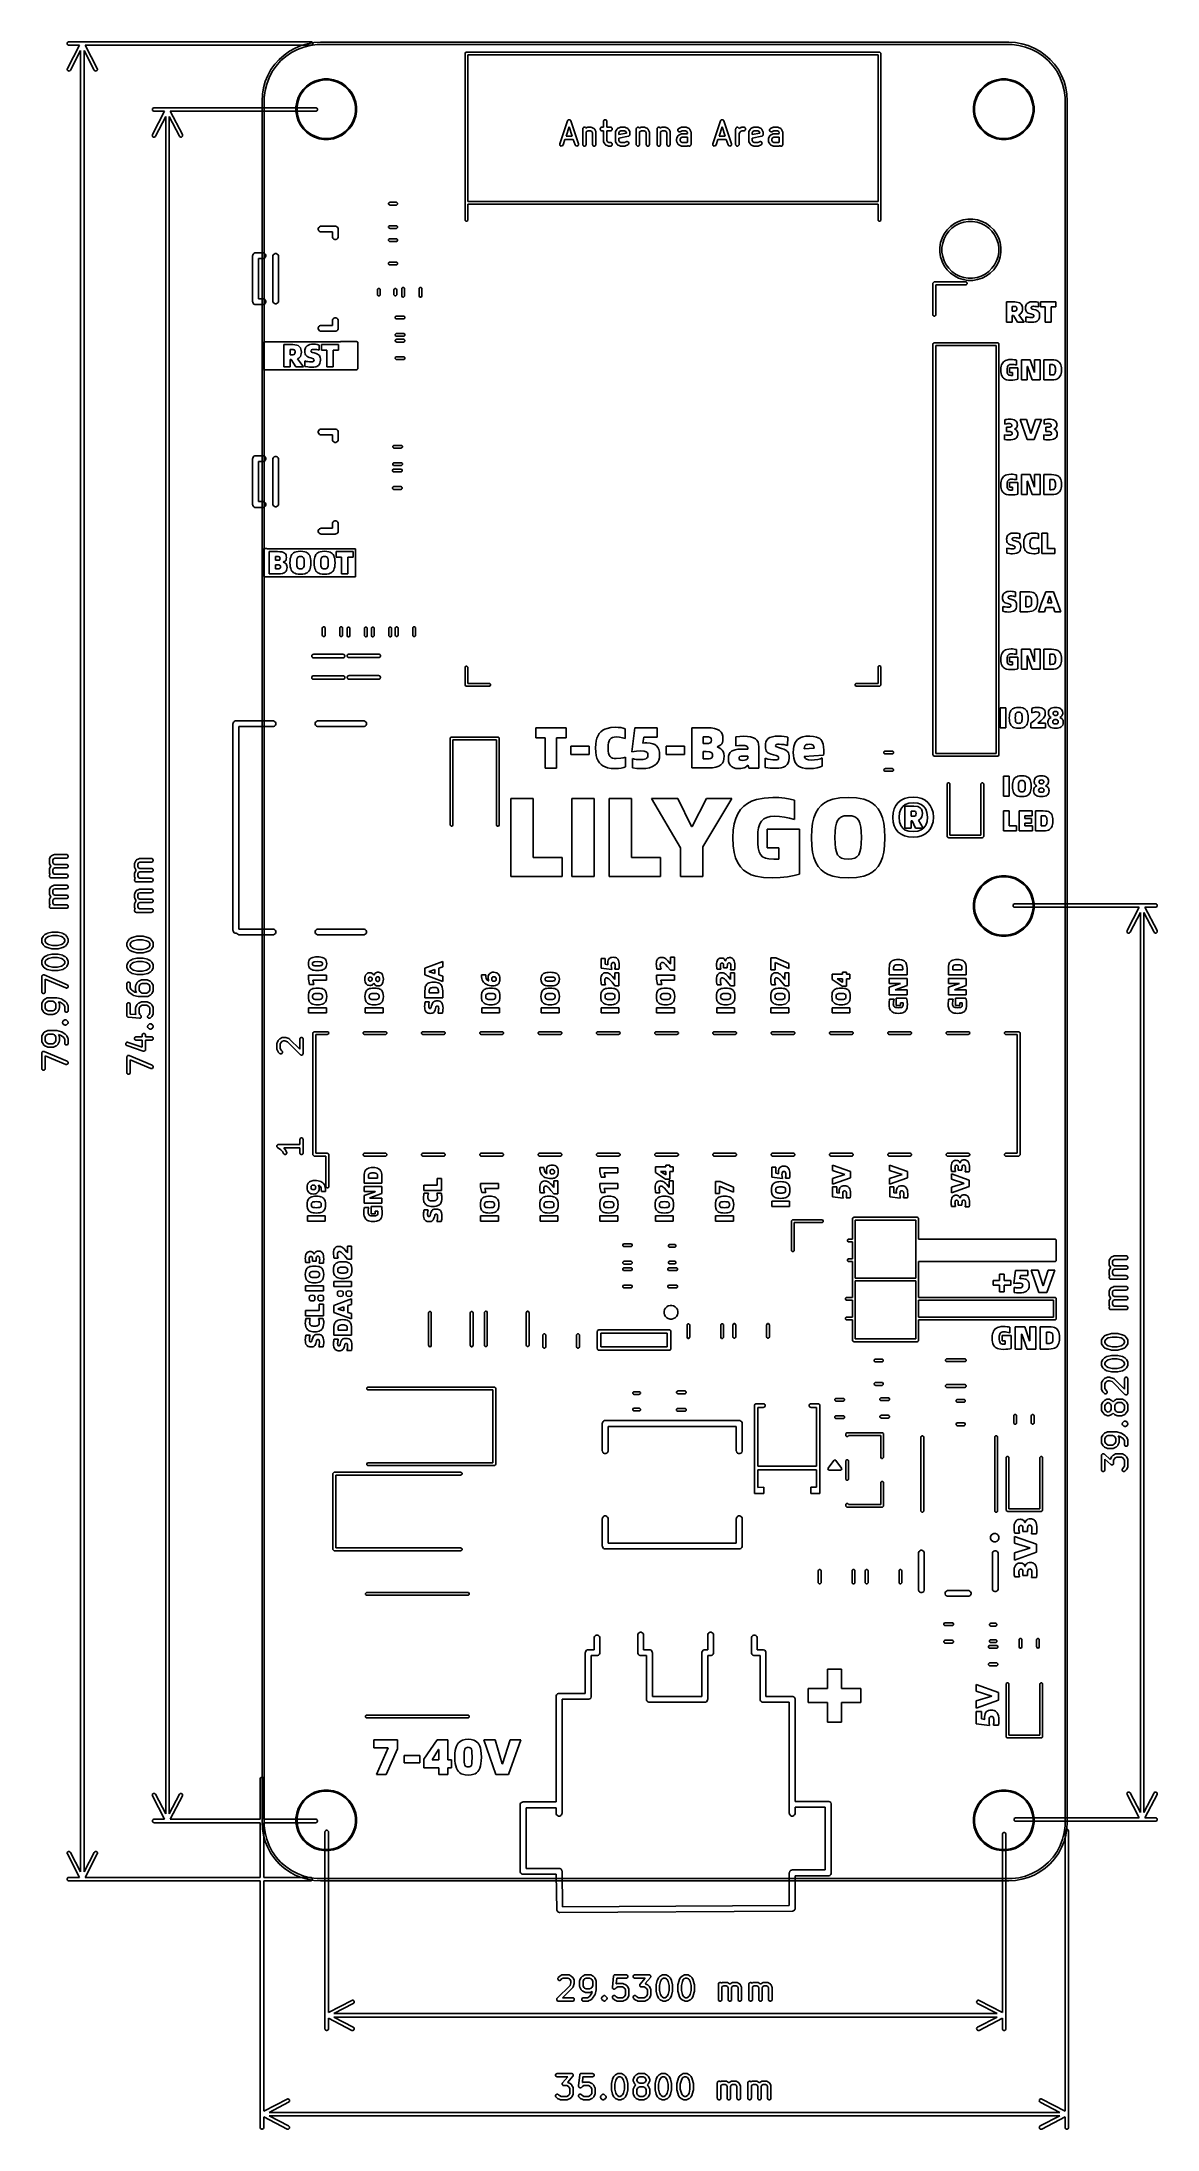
# Model space of a CAD drawing. Header units: inches. Extents: x 5.01 to 6.93, y -5.96 to -2.38.
import ezdxf

# ---------------------------------------------------------------- set-up
doc = ezdxf.new("R2010")
doc.units = ezdxf.units.IN
doc.header["$MEASUREMENT"] = 0
doc.layers.add('F.Silkscreen', color=41, linetype='CONTINUOUS', true_color=0xf2eda1)

msp = doc.modelspace()

# ---------------------------------------------------------------- linework, layer by layer
at = {"layer": 'F.Silkscreen', "linetype": 'CONTINUOUS'}
for p, q in [((5.0546, -2.3786), (5.0551, -2.3775)), ((5.0546, -2.3798), (5.0546, -2.3786)), ((5.0551, -2.3808), (5.0546, -2.3798)), ((5.0549, -2.4222), (5.0757, -2.3821)), ((5.0551, -2.3775), (5.0559, -2.3767)), ((5.0559, -2.3816), (5.0551, -2.3808)), ((5.0559, -2.3767), (5.0569, -2.3763)), ((5.0569, -2.3821), (5.0559, -2.3816)), ((5.0569, -2.3763), (5.0575, -2.3762)), ((5.0575, -2.3821), (5.0569, -2.3821)), ((5.0575, -2.3762), (5.4731, -2.3762)), ((5.0757, -2.3821), (5.0575, -2.3821)), ((5.0776, -2.3913), (5.0601, -2.4249)), ((5.0776, -5.5155), (5.0776, -2.3913)), ((5.1011, -2.4249), (5.0836, -2.3913)), ((5.0836, -2.3913), (5.0836, -5.5155)), ((5.4731, -2.3821), (5.0855, -2.3821)), ((5.0855, -2.3821), (5.1063, -2.4222)), ((5.4267, -2.399), (5.4358, -2.3925)), ((5.4393, -2.3948), (5.4297, -2.4014)), ((5.4358, -2.3925), (5.4457, -2.3871)), ((5.4496, -2.3894), (5.4393, -2.3948)), ((5.4457, -2.3871), (5.4561, -2.3828)), ((5.4605, -2.3853), (5.4496, -2.3894)), ((5.4561, -2.3828), (5.4669, -2.3796)), ((5.4718, -2.3825), (5.4605, -2.3853)), ((5.4669, -2.3796), (5.478, -2.3777)), ((5.4834, -2.3811), (5.4718, -2.3825)), ((5.4731, -2.3762), (5.4737, -2.3763)), ((5.4737, -2.3821), (5.4731, -2.3821)), ((5.4737, -2.3763), (5.4748, -2.3767)), ((5.4748, -2.3816), (5.4737, -2.3821)), ((5.4748, -2.3767), (5.4756, -2.3775)), ((5.4756, -2.3808), (5.4748, -2.3816)), ((5.4756, -2.3775), (5.476, -2.3786)), ((5.476, -2.3798), (5.4756, -2.3808)), ((5.476, -2.3786), (5.476, -2.3798)), ((5.478, -2.3777), (5.4893, -2.3771)), ((5.4893, -2.3811), (5.4834, -2.3811)), ((5.4893, -2.3771), (6.6704, -2.3771)), ((6.6704, -2.3811), (5.4893, -2.3811)), ((5.7373, -2.3965), (5.7375, -2.3956)), ((5.7373, -2.6819), (5.7373, -2.3965)), ((5.7375, -2.3956), (5.7388, -2.3943)), ((5.7388, -2.3943), (5.7397, -2.3941)), ((5.7397, -2.3941), (6.4483, -2.3941)), ((5.742, -2.3988), (5.742, -2.65)), ((6.446, -2.3988), (5.742, -2.3988)), ((6.446, -2.65), (6.446, -2.3988)), ((6.4483, -2.3941), (6.4492, -2.3943)), ((6.4492, -2.3943), (6.4505, -2.3956)), ((6.4505, -2.3956), (6.4507, -2.3965)), ((6.4507, -2.3965), (6.4507, -2.6819)), ((6.6704, -2.3771), (6.6704, -2.3771)), ((6.6704, -2.3771), (6.6816, -2.3777)), ((6.6762, -2.3811), (6.6704, -2.3811)), ((6.6878, -2.3825), (6.6762, -2.3811)), ((6.6816, -2.3777), (6.6927, -2.3796)), ((6.6991, -2.3853), (6.6878, -2.3825)), ((6.6927, -2.3796), (6.7035, -2.3828)), ((6.71, -2.3894), (6.6991, -2.3853)), ((6.7035, -2.3828), (6.7139, -2.3871)), ((6.7204, -2.3948), (6.71, -2.3894)), ((6.7139, -2.3871), (6.7238, -2.3925)), ((6.73, -2.4014), (6.7204, -2.3948)), ((6.7238, -2.3925), (6.733, -2.399)), ((5.0546, -2.4239), (5.0547, -2.4227)), ((5.0549, -2.425), (5.0546, -2.4239)), ((5.0547, -2.4227), (5.0549, -2.4222)), ((5.0557, -2.4258), (5.0549, -2.425)), ((5.0567, -2.4264), (5.0557, -2.4258)), ((5.0578, -2.4265), (5.0567, -2.4264)), ((5.0589, -2.4261), (5.0578, -2.4265)), ((5.0598, -2.4254), (5.0589, -2.4261)), ((5.0601, -2.4249), (5.0598, -2.4254)), ((5.1014, -2.4254), (5.1011, -2.4249)), ((5.1023, -2.4261), (5.1014, -2.4254)), ((5.1034, -2.4265), (5.1023, -2.4261)), ((5.1045, -2.4264), (5.1034, -2.4265)), ((5.1055, -2.4258), (5.1045, -2.4264)), ((5.1063, -2.425), (5.1055, -2.4258)), ((5.1063, -2.4222), (5.1065, -2.4227)), ((5.1066, -2.4239), (5.1063, -2.425)), ((5.1065, -2.4227), (5.1066, -2.4239)), ((5.3945, -2.4444), (5.3988, -2.434)), ((5.3988, -2.434), (5.4043, -2.4241)), ((5.4066, -2.4275), (5.4011, -2.4379)), ((5.4043, -2.4241), (5.4108, -2.4149)), ((5.4132, -2.4179), (5.4066, -2.4275)), ((5.4108, -2.4149), (5.4183, -2.4065)), ((5.4209, -2.4092), (5.4132, -2.4179)), ((5.4183, -2.4065), (5.4267, -2.399)), ((5.4297, -2.4014), (5.4209, -2.4092)), ((6.7387, -2.4092), (6.73, -2.4014)), ((6.733, -2.399), (6.7413, -2.4065)), ((6.7464, -2.4179), (6.7387, -2.4092)), ((6.7413, -2.4065), (6.7489, -2.4149)), ((6.7531, -2.4275), (6.7464, -2.4179)), ((6.7489, -2.4149), (6.7554, -2.4241)), ((6.7585, -2.4379), (6.7531, -2.4275)), ((6.7554, -2.4241), (6.7608, -2.434)), ((6.7608, -2.434), (6.7651, -2.4444)), ((5.3889, -2.4775), (5.3895, -2.4663)), ((5.3895, -2.4663), (5.3914, -2.4552)), ((5.3914, -2.4552), (5.3945, -2.4444)), ((5.3942, -2.4601), (5.3928, -2.4717)), ((5.397, -2.4488), (5.3942, -2.4601)), ((5.4011, -2.4379), (5.397, -2.4488)), ((5.451, -2.472), (5.4547, -2.4647)), ((5.4562, -2.4657), (5.4526, -2.4727)), ((5.4547, -2.4647), (5.4595, -2.4581)), ((5.4609, -2.4593), (5.4562, -2.4657)), ((5.4595, -2.4581), (5.4653, -2.4523)), ((5.4664, -2.4537), (5.4609, -2.4593)), ((5.4653, -2.4523), (5.4719, -2.4475)), ((5.4728, -2.4491), (5.4664, -2.4537)), ((5.4719, -2.4475), (5.4792, -2.4438)), ((5.4799, -2.4455), (5.4728, -2.4491)), ((5.4792, -2.4438), (5.4869, -2.4413)), ((5.4874, -2.443), (5.4799, -2.4455)), ((5.4869, -2.4413), (5.495, -2.44)), ((5.4952, -2.4418), (5.4874, -2.443)), ((5.495, -2.44), (5.5032, -2.44)), ((5.503, -2.4418), (5.4952, -2.4418)), ((5.5108, -2.443), (5.503, -2.4418)), ((5.5032, -2.44), (5.5113, -2.4413)), ((5.5183, -2.4455), (5.5108, -2.443)), ((5.5113, -2.4413), (5.519, -2.4438)), ((5.5254, -2.4491), (5.5183, -2.4455)), ((5.519, -2.4438), (5.5263, -2.4475)), ((5.5318, -2.4537), (5.5254, -2.4491)), ((5.5263, -2.4475), (5.5329, -2.4523)), ((5.5373, -2.4593), (5.5318, -2.4537)), ((5.5329, -2.4523), (5.5387, -2.4581)), ((5.542, -2.4657), (5.5373, -2.4593)), ((5.5387, -2.4581), (5.5435, -2.4647)), ((5.5456, -2.4727), (5.542, -2.4657)), ((5.5435, -2.4647), (5.5472, -2.472)), ((6.6136, -2.472), (6.6173, -2.4647)), ((6.6189, -2.4657), (6.6153, -2.4727)), ((6.6173, -2.4647), (6.6221, -2.4581)), ((6.6235, -2.4593), (6.6189, -2.4657)), ((6.6221, -2.4581), (6.6279, -2.4523)), ((6.6291, -2.4537), (6.6235, -2.4593)), ((6.6279, -2.4523), (6.6345, -2.4475)), ((6.6355, -2.4491), (6.6291, -2.4537)), ((6.6345, -2.4475), (6.6418, -2.4438)), ((6.6425, -2.4455), (6.6355, -2.4491)), ((6.6418, -2.4438), (6.6496, -2.4413)), ((6.65, -2.443), (6.6425, -2.4455)), ((6.6496, -2.4413), (6.6577, -2.44)), ((6.6578, -2.4418), (6.65, -2.443)), ((6.6577, -2.44), (6.6658, -2.44)), ((6.6657, -2.4418), (6.6578, -2.4418)), ((6.6735, -2.443), (6.6657, -2.4418)), ((6.6658, -2.44), (6.6739, -2.4413)), ((6.681, -2.4455), (6.6735, -2.443)), ((6.6739, -2.4413), (6.6817, -2.4438)), ((6.688, -2.4491), (6.681, -2.4455)), ((6.6817, -2.4438), (6.689, -2.4475)), ((6.6944, -2.4537), (6.688, -2.4491)), ((6.689, -2.4475), (6.6956, -2.4523)), ((6.7, -2.4593), (6.6944, -2.4537)), ((6.6956, -2.4523), (6.7014, -2.4581)), ((6.7046, -2.4657), (6.7, -2.4593)), ((6.7014, -2.4581), (6.7062, -2.4647)), ((6.7082, -2.4727), (6.7046, -2.4657)), ((6.7062, -2.4647), (6.7099, -2.472)), ((6.7626, -2.4488), (6.7585, -2.4379)), ((6.7654, -2.4601), (6.7626, -2.4488)), ((6.7651, -2.4444), (6.7682, -2.4552)), ((6.7668, -2.4717), (6.7654, -2.4601)), ((6.7682, -2.4552), (6.7701, -2.4663)), ((6.7701, -2.4663), (6.7708, -2.4775)), ((5.2007, -2.492), (5.2011, -2.4909)), ((5.2007, -2.4932), (5.2007, -2.492)), ((5.2011, -2.4942), (5.2007, -2.4932)), ((5.201, -2.5356), (5.2218, -2.4955)), ((5.2011, -2.4909), (5.2019, -2.4901)), ((5.2019, -2.495), (5.2011, -2.4942)), ((5.2019, -2.4901), (5.203, -2.4897)), ((5.203, -2.4955), (5.2019, -2.495)), ((5.203, -2.4897), (5.2036, -2.4896)), ((5.2036, -2.4955), (5.203, -2.4955)), ((5.2036, -2.4896), (5.4814, -2.4896)), ((5.2218, -2.4955), (5.2036, -2.4955)), ((5.2237, -2.5046), (5.2062, -2.5383)), ((5.2237, -5.4159), (5.2237, -2.5046)), ((5.2471, -2.5383), (5.2296, -2.5046)), ((5.2296, -2.5046), (5.2296, -5.4159)), ((5.4814, -2.4955), (5.2315, -2.4955)), ((5.2315, -2.4955), (5.2524, -2.5356)), ((5.3889, -5.4303), (5.3889, -2.4775)), ((5.3889, -2.4775), (5.3889, -2.4775)), ((5.3928, -2.4717), (5.3928, -2.4775)), ((5.3928, -2.4775), (5.3928, -2.4775)), ((5.3928, -2.4775), (5.3928, -5.4303)), ((5.4472, -2.4879), (5.4484, -2.4798)), ((5.4472, -2.488), (5.4472, -2.4879)), ((5.4472, -2.496), (5.4472, -2.488)), ((5.4484, -2.5041), (5.4472, -2.496)), ((5.4484, -2.4798), (5.451, -2.472)), ((5.451, -2.5119), (5.4484, -2.5041)), ((5.4502, -2.4802), (5.449, -2.488)), ((5.449, -2.488), (5.449, -2.4959)), ((5.449, -2.4959), (5.4502, -2.5037)), ((5.4526, -2.4727), (5.4502, -2.4802)), ((5.4502, -2.5037), (5.4526, -2.5112)), ((5.4814, -2.4896), (5.482, -2.4897)), ((5.482, -2.4955), (5.4814, -2.4955)), ((5.482, -2.4897), (5.483, -2.4901)), ((5.483, -2.495), (5.482, -2.4955)), ((5.483, -2.4901), (5.4838, -2.4909)), ((5.4838, -2.4942), (5.483, -2.495)), ((5.4838, -2.4909), (5.4843, -2.492)), ((5.4843, -2.4932), (5.4838, -2.4942)), ((5.4843, -2.492), (5.4843, -2.4932)), ((5.548, -2.4802), (5.5456, -2.4727)), ((5.5456, -2.5112), (5.548, -2.5037)), ((5.5472, -2.472), (5.5498, -2.4798)), ((5.5498, -2.5041), (5.5472, -2.5119)), ((5.5492, -2.488), (5.548, -2.4802)), ((5.548, -2.5037), (5.5492, -2.4959)), ((5.5492, -2.4959), (5.5492, -2.488)), ((5.5498, -2.4798), (5.551, -2.4879)), ((5.551, -2.496), (5.5498, -2.5041)), ((5.551, -2.4879), (5.551, -2.496)), ((6.6098, -2.4879), (6.6111, -2.4798)), ((6.6098, -2.488), (6.6098, -2.4879)), ((6.6098, -2.496), (6.6098, -2.488)), ((6.6111, -2.5041), (6.6098, -2.496)), ((6.6111, -2.4798), (6.6136, -2.472)), ((6.6136, -2.5119), (6.6111, -2.5041)), ((6.6128, -2.4802), (6.6116, -2.488)), ((6.6116, -2.488), (6.6116, -2.4959)), ((6.6116, -2.4959), (6.6128, -2.5037)), ((6.6153, -2.4727), (6.6128, -2.4802)), ((6.6128, -2.5037), (6.6153, -2.5112)), ((6.7107, -2.4802), (6.7082, -2.4727)), ((6.7082, -2.5112), (6.7107, -2.5037)), ((6.7099, -2.472), (6.7124, -2.4798)), ((6.7124, -2.5041), (6.7099, -2.5119)), ((6.7119, -2.488), (6.7107, -2.4802)), ((6.7107, -2.5037), (6.7119, -2.4959)), ((6.7119, -2.4959), (6.7119, -2.488)), ((6.7124, -2.4798), (6.7137, -2.4879)), ((6.7137, -2.496), (6.7124, -2.5041)), ((6.7137, -2.4879), (6.7137, -2.496)), ((6.7668, -2.4775), (6.7668, -2.4717)), ((6.7668, -5.4303), (6.7668, -2.4775)), ((6.7668, -2.4775), (6.7668, -2.4775)), ((6.7708, -2.4775), (6.7708, -2.4775)), ((6.7708, -2.4775), (6.7708, -5.4303)), ((5.2006, -2.5372), (5.2007, -2.5361)), ((5.201, -2.5383), (5.2006, -2.5372)), ((5.2007, -2.5361), (5.201, -2.5356)), ((5.2017, -2.5392), (5.201, -2.5383)), ((5.2027, -2.5398), (5.2017, -2.5392)), ((5.2039, -2.5399), (5.2027, -2.5398)), ((5.205, -2.5395), (5.2039, -2.5399)), ((5.2059, -2.5388), (5.205, -2.5395)), ((5.2062, -2.5383), (5.2059, -2.5388)), ((5.2474, -2.5388), (5.2471, -2.5383)), ((5.2483, -2.5395), (5.2474, -2.5388)), ((5.2494, -2.5399), (5.2483, -2.5395)), ((5.2506, -2.5398), (5.2494, -2.5399)), ((5.2516, -2.5392), (5.2506, -2.5398)), ((5.2523, -2.5383), (5.2516, -2.5392)), ((5.2527, -2.5372), (5.2523, -2.5383)), ((5.2524, -2.5356), (5.2526, -2.5361)), ((5.2526, -2.5361), (5.2527, -2.5372)), ((5.4547, -2.5192), (5.451, -2.5119)), ((5.4526, -2.5112), (5.4562, -2.5182)), ((5.4595, -2.5258), (5.4547, -2.5192)), ((5.4562, -2.5182), (5.4609, -2.5246)), ((5.4653, -2.5316), (5.4595, -2.5258)), ((5.4609, -2.5246), (5.4664, -2.5302)), ((5.4719, -2.5364), (5.4653, -2.5316)), ((5.4664, -2.5302), (5.4728, -2.5348)), ((5.4792, -2.5401), (5.4719, -2.5364)), ((5.4728, -2.5348), (5.4799, -2.5384)), ((5.4869, -2.5426), (5.4792, -2.5401)), ((5.4799, -2.5384), (5.4874, -2.5408)), ((5.4874, -2.5408), (5.4952, -2.5421)), ((5.4952, -2.5421), (5.503, -2.5421)), ((5.503, -2.5421), (5.5108, -2.5408)), ((5.5108, -2.5408), (5.5183, -2.5384)), ((5.519, -2.5401), (5.5113, -2.5426)), ((5.5183, -2.5384), (5.5254, -2.5348)), ((5.5263, -2.5364), (5.519, -2.5401)), ((5.5254, -2.5348), (5.5318, -2.5302)), ((5.5329, -2.5316), (5.5263, -2.5364)), ((5.5318, -2.5302), (5.5373, -2.5246)), ((5.5387, -2.5258), (5.5329, -2.5316)), ((5.5373, -2.5246), (5.542, -2.5182)), ((5.5435, -2.5192), (5.5387, -2.5258)), ((5.542, -2.5182), (5.5456, -2.5112)), ((5.5472, -2.5119), (5.5435, -2.5192)), ((5.9, -2.5513), (5.9131, -2.5119)), ((5.9159, -2.5222), (5.9106, -2.538)), ((5.9106, -2.538), (5.9212, -2.538)), ((5.9131, -2.5119), (5.9133, -2.5114)), ((5.9133, -2.5114), (5.9135, -2.5112)), ((5.9135, -2.5112), (5.9136, -2.511)), ((5.9136, -2.511), (5.9138, -2.5108)), ((5.9138, -2.5108), (5.9141, -2.5105)), ((5.9141, -2.5105), (5.9143, -2.5104)), ((5.9143, -2.5104), (5.9144, -2.5103)), ((5.9144, -2.5103), (5.9148, -2.5101)), ((5.9148, -2.5101), (5.9151, -2.51)), ((5.9151, -2.51), (5.9153, -2.51)), ((5.9153, -2.51), (5.9155, -2.5099)), ((5.9155, -2.5099), (5.9159, -2.5099)), ((5.9159, -2.5099), (5.9163, -2.5099)), ((5.9212, -2.538), (5.9159, -2.5222)), ((5.9163, -2.5099), (5.9165, -2.51)), ((5.9165, -2.51), (5.9167, -2.51)), ((5.9167, -2.51), (5.917, -2.5101)), ((5.917, -2.5101), (5.9173, -2.5103)), ((5.9173, -2.5103), (5.9175, -2.5104)), ((5.9175, -2.5104), (5.9177, -2.5105)), ((5.9177, -2.5105), (5.9179, -2.5108)), ((5.9179, -2.5108), (5.9182, -2.511)), ((5.9182, -2.511), (5.9183, -2.5112)), ((5.9183, -2.5112), (5.9185, -2.5114)), ((5.9185, -2.5114), (5.9187, -2.5119)), ((5.9187, -2.5119), (5.9318, -2.5513)), ((5.9392, -2.5254), (5.9397, -2.5243)), ((5.9392, -2.5259), (5.9392, -2.5254)), ((5.9392, -2.5522), (5.9392, -2.5259)), ((5.9397, -2.5243), (5.9405, -2.5235)), ((5.9405, -2.5235), (5.9416, -2.523)), ((5.9416, -2.523), (5.9427, -2.523)), ((5.9427, -2.523), (5.9438, -2.5235)), ((5.9438, -2.5235), (5.9445, -2.5243)), ((5.9445, -2.5243), (5.9464, -2.5233)), ((5.9458, -2.5302), (5.9451, -2.5309)), ((5.9451, -2.5309), (5.9451, -2.5522)), ((5.9485, -2.5289), (5.9458, -2.5302)), ((5.9464, -2.5233), (5.947, -2.5231)), ((5.947, -2.5231), (5.9471, -2.5231)), ((5.9471, -2.5231), (5.9472, -2.523)), ((5.9472, -2.523), (5.9478, -2.523)), ((5.9478, -2.523), (5.9534, -2.523)), ((5.9527, -2.5289), (5.9485, -2.5289)), ((5.9549, -2.53), (5.9527, -2.5289)), ((5.9534, -2.523), (5.954, -2.523)), ((5.954, -2.523), (5.9541, -2.5231)), ((5.9541, -2.5231), (5.9542, -2.5231)), ((5.9542, -2.5231), (5.9547, -2.5233)), ((5.9547, -2.5233), (5.9585, -2.5252)), ((5.9561, -2.5323), (5.9549, -2.53)), ((5.9561, -2.5522), (5.9561, -2.5323)), ((5.9585, -2.5252), (5.9585, -2.5252)), ((5.9585, -2.5252), (5.9586, -2.5253)), ((5.9586, -2.5253), (5.9587, -2.5253)), ((5.9587, -2.5253), (5.9589, -2.5255)), ((5.9589, -2.5255), (5.9592, -2.5258)), ((5.9592, -2.5258), (5.9595, -2.526)), ((5.9595, -2.526), (5.9596, -2.5263)), ((5.9596, -2.5263), (5.9597, -2.5264)), ((5.9597, -2.5264), (5.9597, -2.5264)), ((5.9597, -2.5264), (5.9598, -2.5265)), ((5.9598, -2.5265), (5.9616, -2.5302)), ((5.9616, -2.5302), (5.9619, -2.5308)), ((5.9619, -2.5308), (5.9619, -2.5309)), ((5.9619, -2.5309), (5.9619, -2.531)), ((5.9619, -2.531), (5.962, -2.5316)), ((5.962, -2.5316), (5.962, -2.5522)), ((5.9692, -2.5254), (5.9697, -2.5243)), ((5.9692, -2.5265), (5.9692, -2.5254)), ((5.9697, -2.5276), (5.9692, -2.5265)), ((5.9697, -2.5243), (5.9705, -2.5235)), ((5.9705, -2.5284), (5.9697, -2.5276)), ((5.9705, -2.5235), (5.9716, -2.523)), ((5.9716, -2.5288), (5.9705, -2.5284)), ((5.9716, -2.523), (5.9721, -2.523)), ((5.9721, -2.5289), (5.9716, -2.5288)), ((5.9721, -2.523), (5.9748, -2.523)), ((5.9748, -2.5289), (5.9721, -2.5289)), ((5.9748, -2.5128), (5.9749, -2.5122)), ((5.9748, -2.523), (5.9748, -2.5128)), ((5.9748, -2.5466), (5.9748, -2.5289)), ((5.9749, -2.5122), (5.9753, -2.5112)), ((5.9753, -2.5112), (5.9761, -2.5104)), ((5.9761, -2.5104), (5.9772, -2.5099)), ((5.9772, -2.5099), (5.9783, -2.5099)), ((5.9783, -2.5099), (5.9794, -2.5104)), ((5.9794, -2.5104), (5.9802, -2.5112)), ((5.9802, -2.5112), (5.9806, -2.5122)), ((5.9806, -2.5122), (5.9807, -2.5128)), ((5.9807, -2.5128), (5.9807, -2.523)), ((5.9807, -2.523), (5.9871, -2.523)), ((5.9871, -2.5289), (5.9807, -2.5289)), ((5.9807, -2.5289), (5.9807, -2.5459)), ((5.9871, -2.523), (5.9877, -2.523)), ((5.9877, -2.5288), (5.9871, -2.5289)), ((5.9877, -2.523), (5.9888, -2.5235)), ((5.9888, -2.5284), (5.9877, -2.5288)), ((5.9888, -2.5235), (5.9896, -2.5243)), ((5.9896, -2.5276), (5.9888, -2.5284)), ((5.9896, -2.5243), (5.99, -2.5254)), ((5.99, -2.5265), (5.9896, -2.5276)), ((5.99, -2.5254), (5.99, -2.5265)), ((5.9954, -2.5316), (5.9955, -2.531)), ((5.9954, -2.5466), (5.9954, -2.5316)), ((5.9955, -2.5308), (5.9957, -2.5302)), ((5.9955, -2.5309), (5.9955, -2.5308)), ((5.9955, -2.531), (5.9955, -2.5309)), ((5.9957, -2.5302), (5.9976, -2.5265)), ((5.9976, -2.5265), (5.9977, -2.5264)), ((5.9977, -2.5263), (5.9979, -2.526)), ((5.9977, -2.5264), (5.9977, -2.5263)), ((5.9977, -2.5264), (5.9977, -2.5264)), ((5.9979, -2.526), (5.9982, -2.5258)), ((5.9982, -2.5258), (5.9984, -2.5255)), ((5.9984, -2.5255), (5.9987, -2.5253)), ((5.9987, -2.5253), (5.9988, -2.5253)), ((5.9988, -2.5253), (5.9988, -2.5252)), ((5.9988, -2.5252), (5.9989, -2.5252)), ((5.9989, -2.5252), (6.0027, -2.5233)), ((6.0025, -2.53), (6.0013, -2.5323)), ((6.0013, -2.5323), (6.0013, -2.5355)), ((6.0013, -2.5355), (6.0142, -2.5329)), ((6.0177, -2.5382), (6.0013, -2.5415)), ((6.0013, -2.5415), (6.0013, -2.5459)), ((6.0047, -2.5289), (6.0025, -2.53)), ((6.0027, -2.5233), (6.0032, -2.5231)), ((6.0032, -2.5231), (6.0033, -2.5231)), ((6.0033, -2.5231), (6.0034, -2.523)), ((6.0034, -2.523), (6.004, -2.523)), ((6.004, -2.523), (6.0115, -2.523)), ((6.0108, -2.5289), (6.0047, -2.5289)), ((6.013, -2.53), (6.0108, -2.5289)), ((6.0115, -2.523), (6.0121, -2.523)), ((6.0121, -2.523), (6.0122, -2.5231)), ((6.0122, -2.5231), (6.0123, -2.5231)), ((6.0123, -2.5231), (6.0128, -2.5233)), ((6.0128, -2.5233), (6.0166, -2.5252)), ((6.0142, -2.5323), (6.013, -2.53)), ((6.0142, -2.5329), (6.0142, -2.5323)), ((6.0166, -2.5252), (6.0167, -2.5252)), ((6.0167, -2.5252), (6.0167, -2.5253)), ((6.0167, -2.5253), (6.0168, -2.5253)), ((6.0168, -2.5253), (6.0171, -2.5255)), ((6.0171, -2.5255), (6.0173, -2.5258)), ((6.0173, -2.5258), (6.0176, -2.526)), ((6.0176, -2.526), (6.0178, -2.5263)), ((6.0183, -2.538), (6.0177, -2.5382)), ((6.0178, -2.5263), (6.0178, -2.5264)), ((6.0178, -2.5264), (6.0178, -2.5264)), ((6.0178, -2.5264), (6.0179, -2.5265)), ((6.0179, -2.5265), (6.0198, -2.5302)), ((6.0185, -2.5379), (6.0183, -2.538)), ((6.0188, -2.5378), (6.0185, -2.5379)), ((6.019, -2.5376), (6.0188, -2.5378)), ((6.0192, -2.5374), (6.019, -2.5376)), ((6.0194, -2.5372), (6.0192, -2.5374)), ((6.0196, -2.537), (6.0194, -2.5372)), ((6.0197, -2.5367), (6.0196, -2.537)), ((6.0199, -2.5364), (6.0197, -2.5367)), ((6.0198, -2.5302), (6.02, -2.5308)), ((6.02, -2.5359), (6.0199, -2.5362)), ((6.0199, -2.5362), (6.0199, -2.5364)), ((6.02, -2.5308), (6.02, -2.5309)), ((6.02, -2.5309), (6.02, -2.531)), ((6.02, -2.531), (6.0201, -2.5316)), ((6.0201, -2.5353), (6.02, -2.5359)), ((6.0201, -2.5316), (6.0201, -2.5353)), ((6.031, -2.5259), (6.0311, -2.5254)), ((6.031, -2.5522), (6.031, -2.5259)), ((6.0311, -2.5254), (6.0315, -2.5243)), ((6.0315, -2.5243), (6.0324, -2.5235)), ((6.0324, -2.5235), (6.0334, -2.523)), ((6.0334, -2.523), (6.0346, -2.523)), ((6.0346, -2.523), (6.0356, -2.5235)), ((6.0356, -2.5235), (6.0364, -2.5243)), ((6.0364, -2.5243), (6.0383, -2.5233)), ((6.0376, -2.5302), (6.0369, -2.5309)), ((6.0369, -2.5309), (6.0369, -2.5522)), ((6.0403, -2.5289), (6.0376, -2.5302)), ((6.0383, -2.5233), (6.0388, -2.5231)), ((6.0388, -2.5231), (6.0389, -2.5231)), ((6.0389, -2.5231), (6.039, -2.523)), ((6.039, -2.523), (6.0396, -2.523)), ((6.0396, -2.523), (6.0452, -2.523)), ((6.0445, -2.5289), (6.0403, -2.5289)), ((6.0468, -2.53), (6.0445, -2.5289)), ((6.0452, -2.523), (6.0458, -2.523)), ((6.0458, -2.523), (6.0459, -2.5231)), ((6.0459, -2.5231), (6.046, -2.5231)), ((6.046, -2.5231), (6.0466, -2.5233)), ((6.0466, -2.5233), (6.0503, -2.5252)), ((6.0479, -2.5323), (6.0468, -2.53)), ((6.0479, -2.5522), (6.0479, -2.5323)), ((6.0503, -2.5252), (6.0504, -2.5252)), ((6.0504, -2.5252), (6.0505, -2.5253)), ((6.0505, -2.5253), (6.0505, -2.5253)), ((6.0505, -2.5253), (6.0508, -2.5255)), ((6.0508, -2.5255), (6.051, -2.5258)), ((6.051, -2.5258), (6.0513, -2.526)), ((6.0513, -2.526), (6.0515, -2.5263)), ((6.0515, -2.5263), (6.0516, -2.5264)), ((6.0516, -2.5264), (6.0516, -2.5264)), ((6.0516, -2.5264), (6.0516, -2.5265)), ((6.0516, -2.5265), (6.0535, -2.5302)), ((6.0535, -2.5302), (6.0537, -2.5308)), ((6.0537, -2.5308), (6.0537, -2.5309)), ((6.0537, -2.5309), (6.0538, -2.531)), ((6.0538, -2.531), (6.0538, -2.5316)), ((6.0538, -2.5316), (6.0538, -2.5522)), ((6.0667, -2.5254), (6.0672, -2.5243)), ((6.0667, -2.5259), (6.0667, -2.5254)), ((6.0667, -2.5522), (6.0667, -2.5259)), ((6.0672, -2.5243), (6.068, -2.5235)), ((6.068, -2.5235), (6.069, -2.523)), ((6.069, -2.523), (6.0702, -2.523)), ((6.0702, -2.523), (6.0713, -2.5235)), ((6.0713, -2.5235), (6.072, -2.5243)), ((6.072, -2.5243), (6.0739, -2.5233)), ((6.0732, -2.5302), (6.0726, -2.5309)), ((6.0726, -2.5309), (6.0726, -2.5522)), ((6.0759, -2.5289), (6.0732, -2.5302)), ((6.0739, -2.5233), (6.0745, -2.5231)), ((6.0745, -2.5231), (6.0746, -2.5231)), ((6.0746, -2.5231), (6.0747, -2.523)), ((6.0747, -2.523), (6.0752, -2.523)), ((6.0752, -2.523), (6.0809, -2.523)), ((6.0802, -2.5289), (6.0759, -2.5289)), ((6.0824, -2.53), (6.0802, -2.5289)), ((6.0809, -2.523), (6.0814, -2.523)), ((6.0814, -2.523), (6.0815, -2.5231)), ((6.0815, -2.5231), (6.0816, -2.5231)), ((6.0816, -2.5231), (6.0822, -2.5233)), ((6.0822, -2.5233), (6.0859, -2.5252)), ((6.0835, -2.5323), (6.0824, -2.53)), ((6.0835, -2.5522), (6.0835, -2.5323)), ((6.0859, -2.5252), (6.086, -2.5252)), ((6.086, -2.5252), (6.0861, -2.5253)), ((6.0861, -2.5253), (6.0861, -2.5253)), ((6.0861, -2.5253), (6.0864, -2.5255)), ((6.0864, -2.5255), (6.0867, -2.5258)), ((6.0867, -2.5258), (6.0869, -2.526)), ((6.0869, -2.526), (6.0871, -2.5263)), ((6.0871, -2.5263), (6.0872, -2.5264)), ((6.0872, -2.5264), (6.0872, -2.5264)), ((6.0872, -2.5264), (6.0873, -2.5265)), ((6.0873, -2.5265), (6.0891, -2.5302)), ((6.0891, -2.5302), (6.0893, -2.5308)), ((6.0893, -2.5308), (6.0893, -2.5309)), ((6.0893, -2.5309), (6.0894, -2.531)), ((6.0894, -2.531), (6.0894, -2.5316)), ((6.0894, -2.5316), (6.0894, -2.5522)), ((6.1005, -2.542), (6.1007, -2.5415)), ((6.1005, -2.5421), (6.1005, -2.542)), ((6.1005, -2.5422), (6.1005, -2.5421)), ((6.1007, -2.5415), (6.1026, -2.5377)), ((6.1023, -2.5274), (6.1027, -2.5264)), ((6.1024, -2.5286), (6.1023, -2.5274)), ((6.1029, -2.5296), (6.1024, -2.5286)), ((6.1026, -2.5377), (6.1027, -2.5376)), ((6.1027, -2.5264), (6.1034, -2.5255)), ((6.1027, -2.5375), (6.1029, -2.5373)), ((6.1027, -2.5376), (6.1027, -2.5375)), ((6.1027, -2.5376), (6.1027, -2.5376)), ((6.1038, -2.5304), (6.1029, -2.5296)), ((6.1029, -2.5373), (6.1032, -2.537)), ((6.1032, -2.537), (6.1034, -2.5367)), ((6.1034, -2.5255), (6.1039, -2.5252)), ((6.1034, -2.5367), (6.1037, -2.5365)), ((6.1037, -2.5365), (6.1038, -2.5365)), ((6.1049, -2.5307), (6.1038, -2.5304)), ((6.1038, -2.5365), (6.1039, -2.5364)), ((6.1038, -2.5365), (6.1038, -2.5365)), ((6.1039, -2.5252), (6.1077, -2.5233)), ((6.1039, -2.5364), (6.1077, -2.5345)), ((6.106, -2.5307), (6.1049, -2.5307)), ((6.1066, -2.5305), (6.106, -2.5307)), ((6.1074, -2.5413), (6.1063, -2.5435)), ((6.1097, -2.5289), (6.1066, -2.5305)), ((6.1097, -2.5401), (6.1074, -2.5413)), ((6.1077, -2.5233), (6.1082, -2.5231)), ((6.1077, -2.5345), (6.1082, -2.5343)), ((6.1082, -2.5231), (6.1083, -2.5231)), ((6.1082, -2.5343), (6.1083, -2.5343)), ((6.1083, -2.5231), (6.1084, -2.523)), ((6.1083, -2.5343), (6.1084, -2.5343)), ((6.1084, -2.523), (6.109, -2.523)), ((6.1084, -2.5343), (6.109, -2.5342)), ((6.109, -2.523), (6.1165, -2.523)), ((6.109, -2.5342), (6.1177, -2.5342)), ((6.1158, -2.5289), (6.1097, -2.5289)), ((6.1184, -2.5401), (6.1097, -2.5401)), ((6.118, -2.53), (6.1158, -2.5289)), ((6.1165, -2.523), (6.1171, -2.523)), ((6.1171, -2.523), (6.1172, -2.5231)), ((6.1172, -2.5231), (6.1173, -2.5231)), ((6.1173, -2.5231), (6.1178, -2.5233)), ((6.1177, -2.5342), (6.1192, -2.5335)), ((6.1178, -2.5233), (6.1216, -2.5252)), ((6.1192, -2.5323), (6.118, -2.53)), ((6.1189, -2.5401), (6.1184, -2.5401)), ((6.119, -2.54), (6.1189, -2.5401)), ((6.1191, -2.54), (6.119, -2.54)), ((6.1192, -2.54), (6.1191, -2.54)), ((6.1192, -2.5335), (6.1192, -2.5323)), ((6.1192, -2.5485), (6.1192, -2.54)), ((6.1216, -2.5252), (6.1217, -2.5252)), ((6.1217, -2.5252), (6.1217, -2.5253)), ((6.1217, -2.5253), (6.1218, -2.5253)), ((6.1218, -2.5253), (6.122, -2.5255)), ((6.122, -2.5255), (6.1223, -2.5258)), ((6.1223, -2.5258), (6.1226, -2.526)), ((6.1226, -2.526), (6.1228, -2.5263)), ((6.1228, -2.5263), (6.1228, -2.5264)), ((6.1228, -2.5264), (6.1228, -2.5264)), ((6.1228, -2.5264), (6.1229, -2.5265)), ((6.1229, -2.5265), (6.1248, -2.5302)), ((6.1248, -2.5302), (6.125, -2.5308)), ((6.125, -2.5308), (6.125, -2.5309)), ((6.125, -2.5309), (6.125, -2.531)), ((6.125, -2.531), (6.1251, -2.5316)), ((6.1251, -2.5316), (6.1251, -2.5522)), ((6.1624, -2.5513), (6.1756, -2.5119)), ((6.1784, -2.5222), (6.1731, -2.538)), ((6.1731, -2.538), (6.1836, -2.538)), ((6.1756, -2.5119), (6.1758, -2.5114)), ((6.1758, -2.5114), (6.1759, -2.5112)), ((6.1759, -2.5112), (6.176, -2.511)), ((6.176, -2.511), (6.1763, -2.5108)), ((6.1763, -2.5108), (6.1765, -2.5105)), ((6.1765, -2.5105), (6.1767, -2.5104)), ((6.1767, -2.5104), (6.1769, -2.5103)), ((6.1769, -2.5103), (6.1772, -2.5101)), ((6.1772, -2.5101), (6.1776, -2.51)), ((6.1776, -2.51), (6.1778, -2.51)), ((6.1778, -2.51), (6.178, -2.5099)), ((6.178, -2.5099), (6.1784, -2.5099)), ((6.1784, -2.5099), (6.1787, -2.5099)), ((6.1836, -2.538), (6.1784, -2.5222)), ((6.1787, -2.5099), (6.1789, -2.51)), ((6.1789, -2.51), (6.1791, -2.51)), ((6.1791, -2.51), (6.1795, -2.5101)), ((6.1795, -2.5101), (6.1798, -2.5103)), ((6.1798, -2.5103), (6.18, -2.5104)), ((6.18, -2.5104), (6.1802, -2.5105)), ((6.1802, -2.5105), (6.1804, -2.5108)), ((6.1804, -2.5108), (6.1807, -2.511)), ((6.1807, -2.511), (6.1808, -2.5112)), ((6.1808, -2.5112), (6.1809, -2.5114)), ((6.1809, -2.5114), (6.1812, -2.5119)), ((6.1812, -2.5119), (6.1943, -2.5513)), ((6.2016, -2.5259), (6.2017, -2.5254)), ((6.2016, -2.5522), (6.2016, -2.5259)), ((6.2017, -2.5254), (6.2021, -2.5243)), ((6.2021, -2.5243), (6.203, -2.5235)), ((6.203, -2.5235), (6.204, -2.523)), ((6.204, -2.523), (6.2052, -2.523)), ((6.2052, -2.523), (6.2062, -2.5235)), ((6.2062, -2.5235), (6.2071, -2.5243)), ((6.2071, -2.5243), (6.2074, -2.525)), ((6.2074, -2.525), (6.2108, -2.5233)), ((6.2089, -2.5314), (6.2076, -2.5341)), ((6.2076, -2.5341), (6.2076, -2.5522)), ((6.2101, -2.5302), (6.2089, -2.5314)), ((6.2128, -2.5289), (6.2101, -2.5302)), ((6.2108, -2.5233), (6.2113, -2.5231)), ((6.2113, -2.5231), (6.2114, -2.5231)), ((6.2114, -2.5231), (6.2115, -2.523)), ((6.2115, -2.523), (6.2121, -2.523)), ((6.2121, -2.523), (6.2158, -2.523)), ((6.2158, -2.5289), (6.2128, -2.5289)), ((6.2158, -2.523), (6.2164, -2.523)), ((6.2164, -2.5288), (6.2158, -2.5289)), ((6.2164, -2.523), (6.2175, -2.5235)), ((6.2175, -2.5284), (6.2164, -2.5288)), ((6.2175, -2.5235), (6.2183, -2.5243)), ((6.2183, -2.5276), (6.2175, -2.5284)), ((6.2183, -2.5243), (6.2187, -2.5254)), ((6.2187, -2.5265), (6.2183, -2.5276)), ((6.2187, -2.5254), (6.2187, -2.5265)), ((6.2241, -2.5316), (6.2242, -2.531)), ((6.2241, -2.5466), (6.2241, -2.5316)), ((6.2242, -2.5308), (6.2245, -2.5302)), ((6.2242, -2.5309), (6.2242, -2.5308)), ((6.2242, -2.531), (6.2242, -2.5309)), ((6.2245, -2.5302), (6.2263, -2.5265)), ((6.2263, -2.5265), (6.2264, -2.5264)), ((6.2264, -2.5264), (6.2265, -2.5263)), ((6.2264, -2.5264), (6.2264, -2.5264)), ((6.2265, -2.5263), (6.2266, -2.526)), ((6.2266, -2.526), (6.2269, -2.5258)), ((6.2269, -2.5258), (6.2272, -2.5255)), ((6.2272, -2.5255), (6.2275, -2.5253)), ((6.2275, -2.5253), (6.2276, -2.5252)), ((6.2275, -2.5253), (6.2275, -2.5253)), ((6.2276, -2.5252), (6.2277, -2.5252)), ((6.2277, -2.5252), (6.2314, -2.5233)), ((6.2312, -2.53), (6.2301, -2.5323)), ((6.2301, -2.5323), (6.2301, -2.5355)), ((6.2301, -2.5355), (6.2429, -2.5329)), ((6.2464, -2.5382), (6.2301, -2.5415)), ((6.2301, -2.5415), (6.2301, -2.5459)), ((6.2334, -2.5289), (6.2312, -2.53)), ((6.2314, -2.5233), (6.2319, -2.5231)), ((6.2319, -2.5231), (6.232, -2.5231)), ((6.232, -2.5231), (6.2321, -2.523)), ((6.2321, -2.523), (6.2327, -2.523)), ((6.2327, -2.523), (6.2402, -2.523)), ((6.2395, -2.5289), (6.2334, -2.5289)), ((6.2418, -2.53), (6.2395, -2.5289)), ((6.2402, -2.523), (6.2408, -2.523)), ((6.2408, -2.523), (6.2409, -2.5231)), ((6.2409, -2.5231), (6.241, -2.5231)), ((6.241, -2.5231), (6.2415, -2.5233)), ((6.2415, -2.5233), (6.2453, -2.5252)), ((6.2429, -2.5323), (6.2418, -2.53)), ((6.2429, -2.5329), (6.2429, -2.5323)), ((6.2453, -2.5252), (6.2454, -2.5252)), ((6.2454, -2.5252), (6.2454, -2.5253)), ((6.2454, -2.5253), (6.2455, -2.5253)), ((6.2455, -2.5253), (6.2458, -2.5255)), ((6.2458, -2.5255), (6.246, -2.5258)), ((6.246, -2.5258), (6.2463, -2.526)), ((6.2463, -2.526), (6.2465, -2.5263)), ((6.247, -2.538), (6.2464, -2.5382)), ((6.2465, -2.5263), (6.2465, -2.5264)), ((6.2465, -2.5264), (6.2466, -2.5264)), ((6.2466, -2.5264), (6.2466, -2.5265)), ((6.2466, -2.5265), (6.2485, -2.5302)), ((6.2472, -2.5379), (6.247, -2.538)), ((6.2475, -2.5378), (6.2472, -2.5379)), ((6.2477, -2.5376), (6.2475, -2.5378)), ((6.2479, -2.5374), (6.2477, -2.5376)), ((6.2481, -2.5372), (6.2479, -2.5374)), ((6.2483, -2.537), (6.2481, -2.5372)), ((6.2484, -2.5367), (6.2483, -2.537)), ((6.2486, -2.5364), (6.2484, -2.5367)), ((6.2485, -2.5302), (6.2487, -2.5308)), ((6.2487, -2.5359), (6.2486, -2.5362)), ((6.2486, -2.5362), (6.2486, -2.5364)), ((6.2487, -2.5308), (6.2487, -2.5309)), ((6.2487, -2.5309), (6.2487, -2.531)), ((6.2487, -2.531), (6.2488, -2.5316)), ((6.2488, -2.5353), (6.2487, -2.5359)), ((6.2488, -2.5316), (6.2488, -2.5353)), ((6.2579, -2.5422), (6.258, -2.5421)), ((6.258, -2.542), (6.2582, -2.5415)), ((6.258, -2.5421), (6.258, -2.542)), ((6.2582, -2.5415), (6.2601, -2.5377)), ((6.2598, -2.5274), (6.2602, -2.5264)), ((6.2599, -2.5286), (6.2598, -2.5274)), ((6.2604, -2.5296), (6.2599, -2.5286)), ((6.2601, -2.5377), (6.2601, -2.5376)), ((6.2601, -2.5376), (6.2602, -2.5376)), ((6.2602, -2.5264), (6.2609, -2.5255)), ((6.2602, -2.5375), (6.2604, -2.5373)), ((6.2602, -2.5376), (6.2602, -2.5375)), ((6.2613, -2.5304), (6.2604, -2.5296)), ((6.2604, -2.5373), (6.2607, -2.537)), ((6.2607, -2.537), (6.2609, -2.5367)), ((6.2609, -2.5255), (6.2614, -2.5252)), ((6.2609, -2.5367), (6.2612, -2.5365)), ((6.2612, -2.5365), (6.2613, -2.5365)), ((6.2623, -2.5307), (6.2613, -2.5304)), ((6.2613, -2.5365), (6.2614, -2.5364)), ((6.2613, -2.5365), (6.2613, -2.5365)), ((6.2614, -2.5252), (6.2651, -2.5233)), ((6.2614, -2.5364), (6.2651, -2.5345)), ((6.2635, -2.5307), (6.2623, -2.5307)), ((6.264, -2.5305), (6.2635, -2.5307)), ((6.2649, -2.5413), (6.2638, -2.5435)), ((6.2672, -2.5289), (6.264, -2.5305)), ((6.2672, -2.5401), (6.2649, -2.5413)), ((6.2651, -2.5233), (6.2657, -2.5231)), ((6.2651, -2.5345), (6.2657, -2.5343)), ((6.2657, -2.5231), (6.2658, -2.5231)), ((6.2657, -2.5343), (6.2658, -2.5343)), ((6.2658, -2.5231), (6.2659, -2.523)), ((6.2658, -2.5343), (6.2659, -2.5343)), ((6.2659, -2.523), (6.2665, -2.523)), ((6.2659, -2.5343), (6.2665, -2.5342)), ((6.2665, -2.523), (6.274, -2.523)), ((6.2665, -2.5342), (6.2751, -2.5342)), ((6.2733, -2.5289), (6.2672, -2.5289)), ((6.2758, -2.5401), (6.2672, -2.5401)), ((6.2755, -2.53), (6.2733, -2.5289)), ((6.274, -2.523), (6.2745, -2.523)), ((6.2745, -2.523), (6.2746, -2.5231)), ((6.2746, -2.5231), (6.2747, -2.5231)), ((6.2747, -2.5231), (6.2753, -2.5233)), ((6.2751, -2.5342), (6.2766, -2.5335)), ((6.2753, -2.5233), (6.279, -2.5252)), ((6.2766, -2.5323), (6.2755, -2.53)), ((6.2764, -2.5401), (6.2758, -2.5401)), ((6.2765, -2.54), (6.2764, -2.5401)), ((6.2766, -2.54), (6.2765, -2.54)), ((6.2766, -2.5335), (6.2766, -2.5323)), ((6.2766, -2.5485), (6.2766, -2.54)), ((6.2766, -2.54), (6.2766, -2.54)), ((6.279, -2.5252), (6.2791, -2.5252)), ((6.2791, -2.5252), (6.2792, -2.5253)), ((6.2792, -2.5253), (6.2792, -2.5253)), ((6.2792, -2.5253), (6.2795, -2.5255)), ((6.2795, -2.5255), (6.2798, -2.5258)), ((6.2798, -2.5258), (6.28, -2.526)), ((6.28, -2.526), (6.2802, -2.5263)), ((6.2802, -2.5263), (6.2803, -2.5264)), ((6.2803, -2.5264), (6.2803, -2.5264)), ((6.2803, -2.5264), (6.2804, -2.5265)), ((6.2804, -2.5265), (6.2822, -2.5302)), ((6.2822, -2.5302), (6.2824, -2.5308)), ((6.2824, -2.5308), (6.2824, -2.5309)), ((6.2824, -2.5309), (6.2825, -2.531)), ((6.2825, -2.531), (6.2825, -2.5316)), ((6.2825, -2.5316), (6.2825, -2.5522)), ((6.6173, -2.5192), (6.6136, -2.5119)), ((6.6153, -2.5112), (6.6189, -2.5182)), ((6.6221, -2.5258), (6.6173, -2.5192)), ((6.6189, -2.5182), (6.6235, -2.5246)), ((6.6279, -2.5316), (6.6221, -2.5258)), ((6.6235, -2.5246), (6.6291, -2.5302)), ((6.6345, -2.5364), (6.6279, -2.5316)), ((6.6291, -2.5302), (6.6355, -2.5348)), ((6.6418, -2.5401), (6.6345, -2.5364)), ((6.6355, -2.5348), (6.6425, -2.5384)), ((6.6496, -2.5426), (6.6418, -2.5401)), ((6.6425, -2.5384), (6.65, -2.5408)), ((6.65, -2.5408), (6.6578, -2.5421)), ((6.6578, -2.5421), (6.6657, -2.5421)), ((6.6657, -2.5421), (6.6735, -2.5408)), ((6.6735, -2.5408), (6.681, -2.5384)), ((6.6817, -2.5401), (6.6739, -2.5426)), ((6.681, -2.5384), (6.688, -2.5348)), ((6.689, -2.5364), (6.6817, -2.5401)), ((6.688, -2.5348), (6.6944, -2.5302)), ((6.6956, -2.5316), (6.689, -2.5364)), ((6.6944, -2.5302), (6.7, -2.5246)), ((6.7014, -2.5258), (6.6956, -2.5316)), ((6.7, -2.5246), (6.7046, -2.5182)), ((6.7062, -2.5192), (6.7014, -2.5258)), ((6.7046, -2.5182), (6.7082, -2.5112)), ((6.7099, -2.5119), (6.7062, -2.5192)), ((5.495, -2.5439), (5.4869, -2.5426)), ((5.5032, -2.5439), (5.495, -2.5439)), ((5.5113, -2.5426), (5.5032, -2.5439)), ((5.8998, -2.5518), (5.9, -2.5513)), ((5.8999, -2.553), (5.8998, -2.5518)), ((5.9004, -2.554), (5.8999, -2.553)), ((5.9013, -2.5548), (5.9004, -2.554)), ((5.9024, -2.5551), (5.9013, -2.5548)), ((5.9035, -2.555), (5.9024, -2.5551)), ((5.9046, -2.5545), (5.9035, -2.555)), ((5.9053, -2.5537), (5.9046, -2.5545)), ((5.9056, -2.5531), (5.9053, -2.5537)), ((5.9086, -2.5439), (5.9056, -2.5531)), ((5.9231, -2.5439), (5.9086, -2.5439)), ((5.9262, -2.5531), (5.9231, -2.5439)), ((5.9264, -2.5537), (5.9262, -2.5531)), ((5.9272, -2.5545), (5.9264, -2.5537)), ((5.9282, -2.555), (5.9272, -2.5545)), ((5.9294, -2.5551), (5.9282, -2.555)), ((5.9305, -2.5548), (5.9294, -2.5551)), ((5.9313, -2.554), (5.9305, -2.5548)), ((5.9319, -2.553), (5.9313, -2.554)), ((5.9318, -2.5513), (5.9319, -2.5518)), ((5.9319, -2.5518), (5.9319, -2.553)), ((5.9392, -2.5528), (5.9392, -2.5522)), ((5.9397, -2.5538), (5.9392, -2.5528)), ((5.9405, -2.5546), (5.9397, -2.5538)), ((5.9416, -2.5551), (5.9405, -2.5546)), ((5.9427, -2.5551), (5.9416, -2.5551)), ((5.9438, -2.5546), (5.9427, -2.5551)), ((5.9446, -2.5538), (5.9438, -2.5546)), ((5.945, -2.5528), (5.9446, -2.5538)), ((5.9451, -2.5522), (5.945, -2.5528)), ((5.9561, -2.5528), (5.9561, -2.5522)), ((5.9566, -2.5538), (5.9561, -2.5528)), ((5.9574, -2.5546), (5.9566, -2.5538)), ((5.9584, -2.5551), (5.9574, -2.5546)), ((5.9596, -2.5551), (5.9584, -2.5551)), ((5.9606, -2.5546), (5.9596, -2.5551)), ((5.9615, -2.5538), (5.9606, -2.5546)), ((5.9619, -2.5528), (5.9615, -2.5538)), ((5.962, -2.5522), (5.9619, -2.5528)), ((5.9749, -2.5471), (5.9748, -2.5466)), ((5.9749, -2.5472), (5.9749, -2.5471)), ((5.9749, -2.5473), (5.9749, -2.5472)), ((5.9751, -2.5479), (5.9749, -2.5473)), ((5.977, -2.5516), (5.9751, -2.5479)), ((5.977, -2.5517), (5.977, -2.5516)), ((5.9771, -2.5518), (5.977, -2.5517)), ((5.9773, -2.5521), (5.9771, -2.5518)), ((5.9771, -2.5518), (5.9771, -2.5518)), ((5.9776, -2.5524), (5.9773, -2.5521)), ((5.9778, -2.5526), (5.9776, -2.5524)), ((5.9781, -2.5528), (5.9778, -2.5526)), ((5.9782, -2.5529), (5.9781, -2.5528)), ((5.9783, -2.553), (5.9782, -2.5529)), ((5.9782, -2.5529), (5.9782, -2.5529)), ((5.9821, -2.5548), (5.9783, -2.553)), ((5.9807, -2.5459), (5.9818, -2.5481)), ((5.9818, -2.5481), (5.9841, -2.5492)), ((5.9826, -2.555), (5.9821, -2.5548)), ((5.9827, -2.555), (5.9826, -2.555)), ((5.9828, -2.5551), (5.9827, -2.555)), ((5.9834, -2.5551), (5.9828, -2.5551)), ((5.9871, -2.5551), (5.9834, -2.5551)), ((5.9841, -2.5492), (5.9871, -2.5492)), ((5.9871, -2.5492), (5.9877, -2.5493)), ((5.9877, -2.5551), (5.9871, -2.5551)), ((5.9877, -2.5493), (5.9888, -2.5497)), ((5.9888, -2.5546), (5.9877, -2.5551)), ((5.9888, -2.5497), (5.9896, -2.5505)), ((5.9896, -2.5538), (5.9888, -2.5546)), ((5.9896, -2.5505), (5.99, -2.5516)), ((5.99, -2.5528), (5.9896, -2.5538)), ((5.99, -2.5516), (5.99, -2.5528)), ((5.9955, -2.5471), (5.9954, -2.5466)), ((5.9955, -2.5472), (5.9955, -2.5471)), ((5.9955, -2.5473), (5.9955, -2.5472)), ((5.9957, -2.5479), (5.9955, -2.5473)), ((5.9976, -2.5516), (5.9957, -2.5479)), ((5.9977, -2.5517), (5.9976, -2.5516)), ((5.9977, -2.5518), (5.9977, -2.5517)), ((5.9979, -2.5521), (5.9977, -2.5518)), ((5.9977, -2.5518), (5.9977, -2.5518)), ((5.9982, -2.5524), (5.9979, -2.5521)), ((5.9984, -2.5526), (5.9982, -2.5524)), ((5.9987, -2.5528), (5.9984, -2.5526)), ((5.9988, -2.5529), (5.9987, -2.5528)), ((5.9989, -2.553), (5.9988, -2.5529)), ((5.9988, -2.5529), (5.9988, -2.5529)), ((6.0027, -2.5548), (5.9989, -2.553)), ((6.0013, -2.5459), (6.0025, -2.5481)), ((6.0025, -2.5481), (6.0047, -2.5492)), ((6.0032, -2.555), (6.0027, -2.5548)), ((6.0033, -2.555), (6.0032, -2.555)), ((6.0034, -2.5551), (6.0033, -2.555)), ((6.004, -2.5551), (6.0034, -2.5551)), ((6.0115, -2.5551), (6.004, -2.5551)), ((6.0047, -2.5492), (6.0108, -2.5492)), ((6.0108, -2.5492), (6.0139, -2.5477)), ((6.0121, -2.5551), (6.0115, -2.5551)), ((6.0122, -2.555), (6.0121, -2.5551)), ((6.0123, -2.555), (6.0122, -2.555)), ((6.0128, -2.5548), (6.0123, -2.555)), ((6.0166, -2.553), (6.0128, -2.5548)), ((6.0139, -2.5477), (6.0145, -2.5475)), ((6.0145, -2.5475), (6.0156, -2.5474)), ((6.0156, -2.5474), (6.0167, -2.5477)), ((6.0171, -2.5526), (6.0166, -2.553)), ((6.0167, -2.5477), (6.0176, -2.5485)), ((6.0178, -2.5518), (6.0171, -2.5526)), ((6.0176, -2.5485), (6.0181, -2.5495)), ((6.0182, -2.5507), (6.0178, -2.5518)), ((6.0181, -2.5495), (6.0182, -2.5507)), ((6.0311, -2.5528), (6.031, -2.5522)), ((6.0315, -2.5538), (6.0311, -2.5528)), ((6.0324, -2.5546), (6.0315, -2.5538)), ((6.0334, -2.5551), (6.0324, -2.5546)), ((6.0346, -2.5551), (6.0334, -2.5551)), ((6.0356, -2.5546), (6.0346, -2.5551)), ((6.0365, -2.5538), (6.0356, -2.5546)), ((6.0369, -2.5528), (6.0365, -2.5538)), ((6.0369, -2.5522), (6.0369, -2.5528)), ((6.048, -2.5528), (6.0479, -2.5522)), ((6.0484, -2.5538), (6.048, -2.5528)), ((6.0492, -2.5546), (6.0484, -2.5538)), ((6.0503, -2.5551), (6.0492, -2.5546)), ((6.0514, -2.5551), (6.0503, -2.5551)), ((6.0525, -2.5546), (6.0514, -2.5551)), ((6.0533, -2.5538), (6.0525, -2.5546)), ((6.0538, -2.5528), (6.0533, -2.5538)), ((6.0538, -2.5522), (6.0538, -2.5528)), ((6.0667, -2.5528), (6.0667, -2.5522)), ((6.0672, -2.5538), (6.0667, -2.5528)), ((6.068, -2.5546), (6.0672, -2.5538)), ((6.069, -2.5551), (6.068, -2.5546)), ((6.0702, -2.5551), (6.069, -2.5551)), ((6.0713, -2.5546), (6.0702, -2.5551)), ((6.0721, -2.5538), (6.0713, -2.5546)), ((6.0725, -2.5528), (6.0721, -2.5538)), ((6.0726, -2.5522), (6.0725, -2.5528)), ((6.0836, -2.5528), (6.0835, -2.5522)), ((6.084, -2.5538), (6.0836, -2.5528)), ((6.0848, -2.5546), (6.084, -2.5538)), ((6.0859, -2.5551), (6.0848, -2.5546)), ((6.0871, -2.5551), (6.0859, -2.5551)), ((6.0881, -2.5546), (6.0871, -2.5551)), ((6.0889, -2.5538), (6.0881, -2.5546)), ((6.0894, -2.5528), (6.0889, -2.5538)), ((6.0894, -2.5522), (6.0894, -2.5528)), ((6.1004, -2.5428), (6.1005, -2.5422)), ((6.1004, -2.5466), (6.1004, -2.5428)), ((6.1005, -2.5471), (6.1004, -2.5466)), ((6.1005, -2.5472), (6.1005, -2.5471)), ((6.1005, -2.5473), (6.1005, -2.5472)), ((6.1007, -2.5479), (6.1005, -2.5473)), ((6.1026, -2.5516), (6.1007, -2.5479)), ((6.1027, -2.5517), (6.1026, -2.5516)), ((6.1027, -2.5518), (6.1027, -2.5517)), ((6.1029, -2.5521), (6.1027, -2.5518)), ((6.1027, -2.5518), (6.1027, -2.5518)), ((6.1032, -2.5524), (6.1029, -2.5521)), ((6.1034, -2.5526), (6.1032, -2.5524)), ((6.1037, -2.5528), (6.1034, -2.5526)), ((6.1038, -2.5529), (6.1037, -2.5528)), ((6.1039, -2.553), (6.1038, -2.5529)), ((6.1038, -2.5529), (6.1038, -2.5529)), ((6.1077, -2.5548), (6.1039, -2.553)), ((6.1063, -2.5435), (6.1063, -2.5459)), ((6.1063, -2.5459), (6.1074, -2.5481)), ((6.1074, -2.5481), (6.1097, -2.5492)), ((6.1082, -2.555), (6.1077, -2.5548)), ((6.1083, -2.555), (6.1082, -2.555)), ((6.1084, -2.5551), (6.1083, -2.555)), ((6.109, -2.5551), (6.1084, -2.5551)), ((6.1184, -2.5551), (6.109, -2.5551)), ((6.1097, -2.5492), (6.1177, -2.5492)), ((6.1177, -2.5492), (6.1192, -2.5485)), ((6.1189, -2.5551), (6.1184, -2.5551)), ((6.119, -2.555), (6.1189, -2.5551)), ((6.1191, -2.555), (6.119, -2.555)), ((6.1197, -2.5548), (6.1191, -2.555)), ((6.1203, -2.5545), (6.1197, -2.5548)), ((6.1205, -2.5546), (6.1203, -2.5545)), ((6.1215, -2.5551), (6.1205, -2.5546)), ((6.1227, -2.5551), (6.1215, -2.5551)), ((6.1238, -2.5546), (6.1227, -2.5551)), ((6.1246, -2.5538), (6.1238, -2.5546)), ((6.125, -2.5528), (6.1246, -2.5538)), ((6.1251, -2.5522), (6.125, -2.5528)), ((6.1623, -2.5518), (6.1624, -2.5513)), ((6.1624, -2.553), (6.1623, -2.5518)), ((6.1629, -2.554), (6.1624, -2.553)), ((6.1638, -2.5548), (6.1629, -2.554)), ((6.1649, -2.5551), (6.1638, -2.5548)), ((6.166, -2.555), (6.1649, -2.5551)), ((6.167, -2.5545), (6.166, -2.555)), ((6.1678, -2.5537), (6.167, -2.5545)), ((6.168, -2.5531), (6.1678, -2.5537)), ((6.1711, -2.5439), (6.168, -2.5531)), ((6.1856, -2.5439), (6.1711, -2.5439)), ((6.1887, -2.5531), (6.1856, -2.5439)), ((6.1889, -2.5537), (6.1887, -2.5531)), ((6.1897, -2.5545), (6.1889, -2.5537)), ((6.1907, -2.555), (6.1897, -2.5545)), ((6.1918, -2.5551), (6.1907, -2.555)), ((6.1929, -2.5548), (6.1918, -2.5551)), ((6.1938, -2.554), (6.1929, -2.5548)), ((6.1943, -2.553), (6.1938, -2.554)), ((6.1943, -2.5513), (6.1944, -2.5518)), ((6.1944, -2.5518), (6.1943, -2.553)), ((6.2017, -2.5528), (6.2016, -2.5522)), ((6.2021, -2.5538), (6.2017, -2.5528)), ((6.203, -2.5546), (6.2021, -2.5538)), ((6.204, -2.5551), (6.203, -2.5546)), ((6.2052, -2.5551), (6.204, -2.5551)), ((6.2062, -2.5546), (6.2052, -2.5551)), ((6.2071, -2.5538), (6.2062, -2.5546)), ((6.2075, -2.5528), (6.2071, -2.5538)), ((6.2076, -2.5522), (6.2075, -2.5528)), ((6.2242, -2.5471), (6.2241, -2.5466)), ((6.2242, -2.5472), (6.2242, -2.5471)), ((6.2242, -2.5473), (6.2242, -2.5472)), ((6.2245, -2.5479), (6.2242, -2.5473)), ((6.2263, -2.5516), (6.2245, -2.5479)), ((6.2264, -2.5517), (6.2263, -2.5516)), ((6.2264, -2.5518), (6.2264, -2.5517)), ((6.2265, -2.5518), (6.2264, -2.5518)), ((6.2266, -2.5521), (6.2265, -2.5518)), ((6.2269, -2.5524), (6.2266, -2.5521)), ((6.2272, -2.5526), (6.2269, -2.5524)), ((6.2275, -2.5528), (6.2272, -2.5526)), ((6.2275, -2.5529), (6.2275, -2.5528)), ((6.2276, -2.5529), (6.2275, -2.5529)), ((6.2277, -2.553), (6.2276, -2.5529)), ((6.2314, -2.5548), (6.2277, -2.553)), ((6.2301, -2.5459), (6.2312, -2.5481)), ((6.2312, -2.5481), (6.2334, -2.5492)), ((6.2319, -2.555), (6.2314, -2.5548)), ((6.232, -2.555), (6.2319, -2.555)), ((6.2321, -2.5551), (6.232, -2.555)), ((6.2327, -2.5551), (6.2321, -2.5551)), ((6.2402, -2.5551), (6.2327, -2.5551)), ((6.2334, -2.5492), (6.2395, -2.5492)), ((6.2395, -2.5492), (6.2427, -2.5477)), ((6.2408, -2.5551), (6.2402, -2.5551)), ((6.2409, -2.555), (6.2408, -2.5551)), ((6.241, -2.555), (6.2409, -2.555)), ((6.2415, -2.5548), (6.241, -2.555)), ((6.2453, -2.553), (6.2415, -2.5548)), ((6.2427, -2.5477), (6.2432, -2.5475)), ((6.2432, -2.5475), (6.2443, -2.5474)), ((6.2443, -2.5474), (6.2454, -2.5477)), ((6.2458, -2.5526), (6.2453, -2.553)), ((6.2454, -2.5477), (6.2463, -2.5485)), ((6.2465, -2.5518), (6.2458, -2.5526)), ((6.2463, -2.5485), (6.2468, -2.5495)), ((6.2469, -2.5507), (6.2465, -2.5518)), ((6.2468, -2.5495), (6.2469, -2.5507)), ((6.2579, -2.5428), (6.2579, -2.5422)), ((6.2579, -2.5466), (6.2579, -2.5428)), ((6.2579, -2.5471), (6.2579, -2.5466)), ((6.258, -2.5472), (6.2579, -2.5471)), ((6.258, -2.5473), (6.258, -2.5472)), ((6.2582, -2.5479), (6.258, -2.5473)), ((6.2601, -2.5516), (6.2582, -2.5479)), ((6.2601, -2.5517), (6.2601, -2.5516)), ((6.2602, -2.5518), (6.2601, -2.5517)), ((6.2604, -2.5521), (6.2602, -2.5518)), ((6.2602, -2.5518), (6.2602, -2.5518)), ((6.2607, -2.5524), (6.2604, -2.5521)), ((6.2609, -2.5526), (6.2607, -2.5524)), ((6.2612, -2.5528), (6.2609, -2.5526)), ((6.2613, -2.5529), (6.2612, -2.5528)), ((6.2614, -2.553), (6.2613, -2.5529)), ((6.2613, -2.5529), (6.2613, -2.5529)), ((6.2651, -2.5548), (6.2614, -2.553)), ((6.2638, -2.5435), (6.2638, -2.5459)), ((6.2638, -2.5459), (6.2649, -2.5481)), ((6.2649, -2.5481), (6.2672, -2.5492)), ((6.2657, -2.555), (6.2651, -2.5548)), ((6.2658, -2.555), (6.2657, -2.555)), ((6.2659, -2.5551), (6.2658, -2.555)), ((6.2665, -2.5551), (6.2659, -2.5551)), ((6.2758, -2.5551), (6.2665, -2.5551)), ((6.2672, -2.5492), (6.2751, -2.5492)), ((6.2751, -2.5492), (6.2766, -2.5485)), ((6.2764, -2.5551), (6.2758, -2.5551)), ((6.2765, -2.555), (6.2764, -2.5551)), ((6.2766, -2.555), (6.2765, -2.555)), ((6.2772, -2.5548), (6.2766, -2.555)), ((6.2778, -2.5545), (6.2772, -2.5548)), ((6.278, -2.5546), (6.2778, -2.5545)), ((6.279, -2.5551), (6.278, -2.5546)), ((6.2802, -2.5551), (6.279, -2.5551)), ((6.2812, -2.5546), (6.2802, -2.5551)), ((6.282, -2.5538), (6.2812, -2.5546)), ((6.2825, -2.5528), (6.282, -2.5538)), ((6.2825, -2.5522), (6.2825, -2.5528)), ((6.6577, -2.5439), (6.6496, -2.5426)), ((6.6658, -2.5439), (6.6577, -2.5439)), ((6.6739, -2.5426), (6.6658, -2.5439)), ((5.6061, -2.653), (5.6074, -2.6517)), ((5.6061, -2.6548), (5.6061, -2.653)), ((5.6074, -2.6561), (5.6061, -2.6548)), ((5.6074, -2.6517), (5.6083, -2.6515)), ((5.6083, -2.6563), (5.6074, -2.6561)), ((5.6083, -2.6515), (5.6194, -2.6515)), ((5.6194, -2.6563), (5.6083, -2.6563)), ((5.6194, -2.6515), (5.6203, -2.6517)), ((5.6203, -2.6561), (5.6194, -2.6563)), ((5.6203, -2.6517), (5.6216, -2.653)), ((5.6216, -2.6548), (5.6203, -2.6561)), ((5.6216, -2.653), (5.6216, -2.6548)), ((5.7375, -2.6828), (5.7373, -2.6819)), ((5.7388, -2.6841), (5.7375, -2.6828)), ((5.7406, -2.6841), (5.7388, -2.6841)), ((5.7418, -2.6828), (5.7406, -2.6841)), ((5.742, -2.6819), (5.7418, -2.6828)), ((5.742, -2.65), (6.446, -2.65)), ((6.446, -2.6548), (5.742, -2.6548)), ((5.742, -2.6548), (5.742, -2.6819)), ((6.446, -2.6819), (6.446, -2.6548)), ((6.4461, -2.6828), (6.446, -2.6819)), ((6.4474, -2.6841), (6.4461, -2.6828)), ((6.4492, -2.6841), (6.4474, -2.6841)), ((6.4505, -2.6828), (6.4492, -2.6841)), ((6.4507, -2.6819), (6.4505, -2.6828)), ((6.5769, -2.6882), (6.5843, -2.6844)), ((6.5843, -2.6844), (6.5921, -2.6819)), ((6.5921, -2.6819), (6.6003, -2.6806)), ((6.6006, -2.6844), (6.593, -2.6856)), ((6.6003, -2.6806), (6.6085, -2.6806)), ((6.6082, -2.6844), (6.6006, -2.6844)), ((6.6158, -2.6856), (6.6082, -2.6844)), ((6.6085, -2.6806), (6.6167, -2.6819)), ((6.6167, -2.6819), (6.6245, -2.6844)), ((6.6245, -2.6844), (6.6319, -2.6882)), ((5.4855, -2.6966), (5.4862, -2.6949)), ((5.4855, -2.6985), (5.4855, -2.6966)), ((5.4862, -2.7003), (5.4855, -2.6985)), ((5.4862, -2.6949), (5.4876, -2.6935)), ((5.4876, -2.7017), (5.4862, -2.7003)), ((5.4876, -2.6935), (5.4894, -2.6928)), ((5.4894, -2.7024), (5.4876, -2.7017)), ((5.4894, -2.6928), (5.4903, -2.6927)), ((5.4903, -2.7025), (5.4894, -2.7024)), ((5.4903, -2.6927), (5.5147, -2.6927)), ((5.5098, -2.7025), (5.4903, -2.7025)), ((5.5098, -2.7106), (5.5098, -2.7025)), ((5.5099, -2.7115), (5.5098, -2.7106)), ((5.5107, -2.7133), (5.5099, -2.7115)), ((5.512, -2.7147), (5.5107, -2.7133)), ((5.5138, -2.7154), (5.512, -2.7147)), ((5.5157, -2.7154), (5.5138, -2.7154)), ((5.5147, -2.6927), (5.5157, -2.6928)), ((5.5157, -2.6928), (5.5175, -2.6935)), ((5.5175, -2.7147), (5.5157, -2.7154)), ((5.5175, -2.6935), (5.5188, -2.6949)), ((5.5188, -2.7133), (5.5175, -2.7147)), ((5.5188, -2.6949), (5.5196, -2.6966)), ((5.5196, -2.7115), (5.5188, -2.7133)), ((5.5196, -2.6966), (5.5197, -2.6976)), ((5.5197, -2.7106), (5.5196, -2.7115)), ((5.5197, -2.6976), (5.5197, -2.7106)), ((5.6061, -2.6931), (5.6074, -2.6919)), ((5.6061, -2.6949), (5.6061, -2.6931)), ((5.6074, -2.6962), (5.6061, -2.6949)), ((5.6061, -2.7156), (5.6074, -2.7143)), ((5.6061, -2.7174), (5.6061, -2.7156)), ((5.6074, -2.7187), (5.6061, -2.7174)), ((5.6074, -2.6919), (5.6083, -2.6917)), ((5.6083, -2.6964), (5.6074, -2.6962)), ((5.6074, -2.7143), (5.6083, -2.7141)), ((5.6083, -2.7188), (5.6074, -2.7187)), ((5.6083, -2.6917), (5.6194, -2.6917)), ((5.6194, -2.6964), (5.6083, -2.6964)), ((5.6083, -2.7141), (5.6194, -2.7141)), ((5.6194, -2.7188), (5.6083, -2.7188)), ((5.6194, -2.6917), (5.6203, -2.6919)), ((5.6203, -2.6962), (5.6194, -2.6964)), ((5.6194, -2.7141), (5.6203, -2.7143)), ((5.6203, -2.7187), (5.6194, -2.7188)), ((5.6203, -2.6919), (5.6216, -2.6931)), ((5.6216, -2.6949), (5.6203, -2.6962)), ((5.6203, -2.7143), (5.6216, -2.7156)), ((5.6216, -2.7174), (5.6203, -2.7187)), ((5.6216, -2.6931), (5.6216, -2.6949)), ((5.6216, -2.7156), (5.6216, -2.7174)), ((6.5519, -2.7289), (6.5532, -2.7208)), ((6.5532, -2.7208), (6.5558, -2.7129)), ((6.5558, -2.7129), (6.5595, -2.7056)), ((6.5593, -2.7144), (6.5569, -2.7217)), ((6.5627, -2.7075), (6.5593, -2.7144)), ((6.5595, -2.7056), (6.5644, -2.6989)), ((6.5672, -2.7013), (6.5627, -2.7075)), ((6.5644, -2.6989), (6.5702, -2.693)), ((6.5727, -2.6959), (6.5672, -2.7013)), ((6.5702, -2.693), (6.5769, -2.6882)), ((6.5789, -2.6914), (6.5727, -2.6959)), ((6.5857, -2.6879), (6.5789, -2.6914)), ((6.593, -2.6856), (6.5857, -2.6879)), ((6.6231, -2.6879), (6.6158, -2.6856)), ((6.6299, -2.6914), (6.6231, -2.6879)), ((6.6361, -2.6959), (6.6299, -2.6914)), ((6.6319, -2.6882), (6.6386, -2.693)), ((6.6415, -2.7013), (6.6361, -2.6959)), ((6.6386, -2.693), (6.6444, -2.6989)), ((6.646, -2.7075), (6.6415, -2.7013)), ((6.6444, -2.6989), (6.6493, -2.7056)), ((6.6495, -2.7144), (6.646, -2.7075)), ((6.6493, -2.7056), (6.653, -2.7129)), ((6.6519, -2.7217), (6.6495, -2.7144)), ((6.653, -2.7129), (6.6556, -2.7208)), ((6.6556, -2.7208), (6.6569, -2.7289)), ((5.3728, -2.7433), (5.3729, -2.7423)), ((5.3728, -2.822), (5.3728, -2.7433)), ((5.3729, -2.7423), (5.3736, -2.7405)), ((5.3736, -2.7405), (5.375, -2.7392)), ((5.375, -2.7392), (5.3768, -2.7384)), ((5.3768, -2.7384), (5.3777, -2.7383)), ((5.3777, -2.7383), (5.3903, -2.7383)), ((5.3903, -2.7482), (5.3827, -2.7482)), ((5.3827, -2.7482), (5.3827, -2.8171)), ((5.3903, -2.7383), (5.3913, -2.7384)), ((5.3913, -2.7481), (5.3903, -2.7482)), ((5.3913, -2.7384), (5.3931, -2.7392)), ((5.3931, -2.7474), (5.3913, -2.7481)), ((5.3931, -2.7392), (5.3944, -2.7405)), ((5.3944, -2.746), (5.3931, -2.7474)), ((5.3944, -2.7405), (5.3952, -2.7423)), ((5.3952, -2.7442), (5.3944, -2.746)), ((5.3952, -2.7423), (5.3952, -2.7442)), ((5.4075, -2.7444), (5.4076, -2.7435)), ((5.4075, -2.8208), (5.4075, -2.7444)), ((5.4076, -2.7435), (5.4083, -2.7417)), ((5.4083, -2.7417), (5.4097, -2.7403)), ((5.4097, -2.7403), (5.4114, -2.7396)), ((5.4114, -2.7396), (5.4133, -2.7396)), ((5.4133, -2.7396), (5.4151, -2.7403)), ((5.4151, -2.7403), (5.4165, -2.7417)), ((5.4165, -2.7417), (5.4172, -2.7435)), ((5.4172, -2.7435), (5.4173, -2.7444)), ((5.4173, -2.7444), (5.4173, -2.8208)), ((5.6061, -2.7557), (5.6074, -2.7545)), ((5.6061, -2.7575), (5.6061, -2.7557)), ((5.6074, -2.7545), (5.6083, -2.7543)), ((5.6083, -2.7543), (5.6194, -2.7543)), ((5.6194, -2.7543), (5.6203, -2.7545)), ((5.6203, -2.7545), (5.6216, -2.7557)), ((5.6216, -2.7557), (5.6216, -2.7575)), ((6.5519, -2.7292), (6.5519, -2.7289)), ((6.5519, -2.7372), (6.5519, -2.7292)), ((6.5532, -2.7454), (6.5519, -2.7372)), ((6.5558, -2.7532), (6.5532, -2.7454)), ((6.5569, -2.7217), (6.5557, -2.7292)), ((6.5557, -2.7292), (6.5557, -2.7369)), ((6.5557, -2.7369), (6.5569, -2.7445)), ((6.5595, -2.7606), (6.5558, -2.7532)), ((6.5569, -2.7445), (6.5593, -2.7518)), ((6.5593, -2.7518), (6.5627, -2.7586)), ((6.646, -2.7586), (6.6495, -2.7518)), ((6.653, -2.7532), (6.6493, -2.7606)), ((6.6495, -2.7518), (6.6519, -2.7445)), ((6.6531, -2.7292), (6.6519, -2.7217)), ((6.6519, -2.7445), (6.6531, -2.7369)), ((6.6556, -2.7454), (6.653, -2.7532)), ((6.6531, -2.7369), (6.6531, -2.7292)), ((6.6569, -2.7372), (6.6556, -2.7454)), ((6.6569, -2.7289), (6.6569, -2.7372)), ((5.6074, -2.7588), (5.6061, -2.7575)), ((5.6083, -2.759), (5.6074, -2.7588)), ((5.6194, -2.759), (5.6083, -2.759)), ((5.6203, -2.7588), (5.6194, -2.759)), ((5.6216, -2.7575), (5.6203, -2.7588)), ((6.5402, -2.7906), (6.5403, -2.7896)), ((6.5402, -2.8449), (6.5402, -2.7906)), ((6.5403, -2.7896), (6.5416, -2.7884)), ((6.5416, -2.7884), (6.5425, -2.7882)), ((6.5425, -2.7882), (6.5969, -2.7882)), ((6.5644, -2.7673), (6.5595, -2.7606)), ((6.5627, -2.7586), (6.5672, -2.7648)), ((6.5702, -2.7731), (6.5644, -2.7673)), ((6.5672, -2.7648), (6.5727, -2.7702)), ((6.5769, -2.778), (6.5702, -2.7731)), ((6.5727, -2.7702), (6.5789, -2.7747)), ((6.5843, -2.7817), (6.5769, -2.778)), ((6.5789, -2.7747), (6.5857, -2.7782)), ((6.5921, -2.7843), (6.5843, -2.7817)), ((6.5857, -2.7782), (6.593, -2.7806)), ((6.6003, -2.7855), (6.5921, -2.7843)), ((6.593, -2.7806), (6.6006, -2.7818)), ((6.5969, -2.7882), (6.5978, -2.7884)), ((6.5978, -2.7927), (6.5969, -2.7929)), ((6.5978, -2.7884), (6.599, -2.7896)), ((6.599, -2.7915), (6.5978, -2.7927)), ((6.599, -2.7896), (6.599, -2.7915)), ((6.6085, -2.7855), (6.6003, -2.7855)), ((6.6006, -2.7818), (6.6082, -2.7818)), ((6.6082, -2.7818), (6.6158, -2.7806)), ((6.6167, -2.7843), (6.6085, -2.7855)), ((6.6158, -2.7806), (6.6231, -2.7782)), ((6.6245, -2.7817), (6.6167, -2.7843)), ((6.6231, -2.7782), (6.6299, -2.7747)), ((6.6319, -2.778), (6.6245, -2.7817)), ((6.6299, -2.7747), (6.6361, -2.7702)), ((6.6386, -2.7731), (6.6319, -2.778)), ((6.6361, -2.7702), (6.6415, -2.7648)), ((6.6444, -2.7673), (6.6386, -2.7731)), ((6.6415, -2.7648), (6.646, -2.7586)), ((6.6493, -2.7606), (6.6444, -2.7673)), ((5.3729, -2.823), (5.3728, -2.822)), ((5.3736, -2.8247), (5.3729, -2.823)), ((5.375, -2.8261), (5.3736, -2.8247)), ((5.3768, -2.8268), (5.375, -2.8261)), ((5.3777, -2.8269), (5.3768, -2.8268)), ((5.3903, -2.8269), (5.3777, -2.8269)), ((5.3827, -2.8171), (5.3903, -2.8171)), ((5.3903, -2.8171), (5.3913, -2.8172)), ((5.3913, -2.8268), (5.3903, -2.8269)), ((5.3913, -2.8172), (5.3931, -2.8179)), ((5.3931, -2.8261), (5.3913, -2.8268)), ((5.3931, -2.8179), (5.3944, -2.8193)), ((5.3944, -2.8247), (5.3931, -2.8261)), ((5.3944, -2.8193), (5.3952, -2.821)), ((5.3952, -2.823), (5.3944, -2.8247)), ((5.3952, -2.821), (5.3952, -2.823)), ((5.4076, -2.8218), (5.4075, -2.8208)), ((5.4083, -2.8236), (5.4076, -2.8218)), ((5.4097, -2.8249), (5.4083, -2.8236)), ((5.4114, -2.8256), (5.4097, -2.8249)), ((5.4133, -2.8256), (5.4114, -2.8256)), ((5.4151, -2.8249), (5.4133, -2.8256)), ((5.4165, -2.8236), (5.4151, -2.8249)), ((5.4172, -2.8218), (5.4165, -2.8236)), ((5.4173, -2.8208), (5.4172, -2.8218)), ((5.5869, -2.8016), (5.5871, -2.8007)), ((5.5869, -2.8101), (5.5869, -2.8016)), ((5.5871, -2.811), (5.5869, -2.8101)), ((5.5871, -2.8007), (5.5884, -2.7994)), ((5.5884, -2.8123), (5.5871, -2.811)), ((5.5884, -2.7994), (5.5902, -2.7994)), ((5.5902, -2.8123), (5.5884, -2.8123)), ((5.5902, -2.7994), (5.5914, -2.8007)), ((5.5914, -2.811), (5.5902, -2.8123)), ((5.5914, -2.8007), (5.5916, -2.8016)), ((5.5916, -2.8101), (5.5914, -2.811)), ((5.5916, -2.8016), (5.5916, -2.8101)), ((5.6152, -2.8016), (5.6154, -2.8007)), ((5.6152, -2.8101), (5.6152, -2.8016)), ((5.6154, -2.811), (5.6152, -2.8101)), ((5.6154, -2.8007), (5.6167, -2.7994)), ((5.6167, -2.8123), (5.6154, -2.811)), ((5.6167, -2.7994), (5.6185, -2.7994)), ((5.6185, -2.8123), (5.6167, -2.8123)), ((5.6185, -2.7994), (5.6198, -2.8007)), ((5.6198, -2.811), (5.6185, -2.8123)), ((5.6198, -2.8007), (5.62, -2.8016)), ((5.62, -2.8101), (5.6198, -2.811)), ((5.62, -2.8016), (5.62, -2.8101)), ((5.6286, -2.7998), (5.6288, -2.7989)), ((5.6286, -2.8119), (5.6286, -2.7998)), ((5.6288, -2.8128), (5.6286, -2.8119)), ((5.6288, -2.7989), (5.6301, -2.7976)), ((5.6301, -2.8141), (5.6288, -2.8128)), ((5.6301, -2.7976), (5.6319, -2.7976)), ((5.6319, -2.8141), (5.6301, -2.8141)), ((5.6319, -2.7976), (5.6332, -2.7989)), ((5.6332, -2.8128), (5.6319, -2.8141)), ((5.6332, -2.7989), (5.6334, -2.7998)), ((5.6334, -2.8119), (5.6332, -2.8128)), ((5.6334, -2.7998), (5.6334, -2.8119)), ((5.6585, -2.7998), (5.6587, -2.7989)), ((5.6585, -2.8119), (5.6585, -2.7998)), ((5.6587, -2.8128), (5.6585, -2.8119)), ((5.6587, -2.7989), (5.66, -2.7976)), ((5.66, -2.8141), (5.6587, -2.8128)), ((5.66, -2.7976), (5.6618, -2.7976)), ((5.6618, -2.8141), (5.66, -2.8141)), ((5.6618, -2.7976), (5.6631, -2.7989)), ((5.6631, -2.8128), (5.6618, -2.8141)), ((5.6631, -2.7989), (5.6633, -2.7998)), ((5.6633, -2.8119), (5.6631, -2.8128)), ((5.6633, -2.7998), (5.6633, -2.8119)), ((6.5969, -2.7929), (6.5449, -2.7929)), ((6.5449, -2.7929), (6.5449, -2.8449)), ((6.6665, -2.8384), (6.6665, -2.8226)), ((6.6665, -2.8226), (6.6805, -2.8226)), ((6.6805, -2.8226), (6.6838, -2.8228)), ((6.6838, -2.8228), (6.6865, -2.8234)), ((6.6865, -2.8234), (6.6887, -2.8242)), ((6.6887, -2.8242), (6.6904, -2.8253)), ((6.6904, -2.8253), (6.6916, -2.8264)), ((6.6916, -2.8264), (6.6925, -2.8278)), ((6.6925, -2.8278), (6.6932, -2.8295)), ((6.6996, -2.8291), (6.7001, -2.8277)), ((6.7001, -2.8277), (6.7008, -2.8264)), ((6.7008, -2.8264), (6.7017, -2.8253)), ((6.7017, -2.8253), (6.7028, -2.8244)), ((6.7028, -2.8244), (6.7047, -2.8233)), ((6.7047, -2.8233), (6.707, -2.8226)), ((6.707, -2.8226), (6.7096, -2.8222)), ((6.7096, -2.8222), (6.7126, -2.8221)), ((6.7126, -2.8221), (6.7157, -2.8222)), ((6.7157, -2.8222), (6.7179, -2.8224)), ((6.7179, -2.8224), (6.72, -2.8229)), ((6.72, -2.8229), (6.7215, -2.8233)), ((6.7215, -2.8233), (6.7215, -2.8312)), ((6.7248, -2.8312), (6.7248, -2.8226)), ((6.7248, -2.8226), (6.7512, -2.8226)), ((6.7512, -2.8226), (6.7512, -2.8312)), ((5.4862, -2.8649), (5.4876, -2.8636)), ((5.4876, -2.8636), (5.4894, -2.8628)), ((5.4894, -2.8628), (5.4903, -2.8627)), ((5.4903, -2.8627), (5.5098, -2.8627)), ((5.5098, -2.8547), (5.5099, -2.8537)), ((5.5098, -2.8627), (5.5098, -2.8547)), ((5.5099, -2.8537), (5.5107, -2.8519)), ((5.5107, -2.8519), (5.512, -2.8506)), ((5.512, -2.8506), (5.5138, -2.8498)), ((5.5138, -2.8498), (5.5157, -2.8498)), ((5.5157, -2.8498), (5.5175, -2.8506)), ((5.5175, -2.8506), (5.5188, -2.8519)), ((5.5188, -2.8519), (5.5196, -2.8537)), ((5.5196, -2.8537), (5.5197, -2.8547)), ((5.5197, -2.8547), (5.5197, -2.8677)), ((5.6176, -2.8483), (5.6189, -2.847)), ((5.6176, -2.8501), (5.6176, -2.8483)), ((5.6189, -2.8513), (5.6176, -2.8501)), ((5.6189, -2.847), (5.6198, -2.8468)), ((5.6198, -2.8515), (5.6189, -2.8513)), ((5.6198, -2.8468), (5.6319, -2.8468)), ((5.6319, -2.8515), (5.6198, -2.8515)), ((5.6319, -2.8468), (5.6328, -2.847)), ((5.6328, -2.8513), (5.6319, -2.8515)), ((5.6328, -2.847), (5.6341, -2.8483)), ((5.6341, -2.8501), (5.6328, -2.8513)), ((5.6341, -2.8483), (5.6341, -2.8501)), ((6.5403, -2.8458), (6.5402, -2.8449)), ((6.5416, -2.8471), (6.5403, -2.8458)), ((6.5434, -2.8471), (6.5416, -2.8471)), ((6.5447, -2.8458), (6.5434, -2.8471)), ((6.5449, -2.8449), (6.5447, -2.8458)), ((6.6665, -2.857), (6.6665, -2.8384)), ((6.6763, -2.857), (6.6665, -2.857)), ((6.6787, -2.8301), (6.6763, -2.8301)), ((6.6763, -2.8301), (6.6763, -2.8384)), ((6.6763, -2.8384), (6.6787, -2.8384)), ((6.6783, -2.8455), (6.6763, -2.8455)), ((6.6763, -2.8455), (6.6763, -2.857)), ((6.6854, -2.857), (6.6783, -2.8455)), ((6.6813, -2.8303), (6.6787, -2.8301)), ((6.6787, -2.8384), (6.6808, -2.8383)), ((6.6808, -2.8383), (6.6821, -2.8379)), ((6.6822, -2.8305), (6.6813, -2.8303)), ((6.6821, -2.8379), (6.6829, -2.8375)), ((6.6829, -2.8309), (6.6822, -2.8305)), ((6.6835, -2.8314), (6.6829, -2.8309)), ((6.6829, -2.8375), (6.6835, -2.8367)), ((6.6838, -2.8321), (6.6835, -2.8314)), ((6.6835, -2.8367), (6.6839, -2.8357)), ((6.684, -2.8329), (6.6838, -2.8321)), ((6.6839, -2.8357), (6.6841, -2.8341)), ((6.6841, -2.8341), (6.684, -2.8329)), ((6.697, -2.857), (6.6854, -2.857)), ((6.6897, -2.8435), (6.6878, -2.8444)), ((6.6878, -2.8444), (6.697, -2.857)), ((6.6912, -2.8423), (6.6897, -2.8435)), ((6.6924, -2.8408), (6.6912, -2.8423)), ((6.6931, -2.8391), (6.6924, -2.8408)), ((6.6936, -2.8369), (6.6931, -2.8391)), ((6.6932, -2.8295), (6.6936, -2.8316)), ((6.6936, -2.8316), (6.6938, -2.8341)), ((6.6938, -2.8341), (6.6936, -2.8369)), ((6.6991, -2.8328), (6.6992, -2.8308)), ((6.6992, -2.8351), (6.6991, -2.8328)), ((6.6992, -2.8308), (6.6996, -2.8291)), ((6.6995, -2.8368), (6.6992, -2.8351)), ((6.6994, -2.8564), (6.6994, -2.8479)), ((6.6994, -2.8479), (6.7014, -2.8484)), ((6.7038, -2.8572), (6.6994, -2.8564)), ((6.7001, -2.8383), (6.6995, -2.8368)), ((6.701, -2.8396), (6.7001, -2.8383)), ((6.7021, -2.8406), (6.701, -2.8396)), ((6.7014, -2.8484), (6.7038, -2.8488)), ((6.7038, -2.8416), (6.7021, -2.8406)), ((6.7058, -2.8423), (6.7038, -2.8416)), ((6.7038, -2.8488), (6.7063, -2.8491)), ((6.7064, -2.8574), (6.7038, -2.8572)), ((6.7084, -2.8431), (6.7058, -2.8423)), ((6.7063, -2.8491), (6.7087, -2.8492)), ((6.7093, -2.8575), (6.7064, -2.8574)), ((6.711, -2.8438), (6.7084, -2.8431)), ((6.7088, -2.8316), (6.7087, -2.8324)), ((6.7087, -2.8324), (6.7088, -2.8334)), ((6.7087, -2.8492), (6.7112, -2.8491)), ((6.7091, -2.831), (6.7088, -2.8316)), ((6.7088, -2.8334), (6.7091, -2.8337)), ((6.7097, -2.8305), (6.7091, -2.831)), ((6.7091, -2.8337), (6.7095, -2.8341)), ((6.7131, -2.8573), (6.7093, -2.8575)), ((6.7095, -2.8341), (6.7111, -2.8347)), ((6.7109, -2.8301), (6.7097, -2.8305)), ((6.713, -2.83), (6.7109, -2.8301)), ((6.7125, -2.8446), (6.711, -2.8438)), ((6.7111, -2.8347), (6.7136, -2.8354)), ((6.7112, -2.8491), (6.712, -2.8489)), ((6.712, -2.8489), (6.7126, -2.8486)), ((6.713, -2.845), (6.7125, -2.8446)), ((6.7126, -2.8486), (6.713, -2.8482)), ((6.7153, -2.8301), (6.713, -2.83)), ((6.7132, -2.8454), (6.713, -2.845)), ((6.713, -2.8482), (6.7132, -2.8477)), ((6.7159, -2.8568), (6.7131, -2.8573)), ((6.7134, -2.8464), (6.7132, -2.8454)), ((6.7132, -2.8477), (6.7134, -2.8464)), ((6.7136, -2.8354), (6.7167, -2.8363)), ((6.7177, -2.8304), (6.7153, -2.8301)), ((6.7177, -2.8562), (6.7159, -2.8568)), ((6.7167, -2.8363), (6.7187, -2.8372)), ((6.7199, -2.8308), (6.7177, -2.8304)), ((6.7191, -2.8555), (6.7177, -2.8562)), ((6.7187, -2.8372), (6.7205, -2.8383)), ((6.7202, -2.8546), (6.7191, -2.8555)), ((6.7215, -2.8312), (6.7199, -2.8308)), ((6.7216, -2.8531), (6.7202, -2.8546)), ((6.7205, -2.8383), (6.7216, -2.8395)), ((6.7216, -2.8395), (6.7224, -2.8409)), ((6.7225, -2.8512), (6.7216, -2.8531)), ((6.7224, -2.8409), (6.7229, -2.8426)), ((6.723, -2.8491), (6.7225, -2.8512)), ((6.7229, -2.8426), (6.7231, -2.8444)), ((6.7232, -2.8466), (6.723, -2.8491)), ((6.7231, -2.8444), (6.7232, -2.8466)), ((6.733, -2.8312), (6.7248, -2.8312)), ((6.733, -2.857), (6.733, -2.8312)), ((6.7428, -2.857), (6.733, -2.857)), ((6.7512, -2.8312), (6.7428, -2.8312)), ((6.7428, -2.8312), (6.7428, -2.857)), ((5.3904, -2.8931), (5.3909, -2.8921)), ((5.3904, -2.8937), (5.3904, -2.8931)), ((5.3904, -2.9358), (5.3904, -2.8937)), ((5.3909, -2.8921), (5.3917, -2.8912)), ((5.3917, -2.8912), (5.3927, -2.8908)), ((5.3927, -2.8908), (5.3933, -2.8907)), ((5.3933, -2.8907), (5.4218, -2.8907)), ((5.4218, -2.8907), (5.4218, -2.8907)), ((5.4218, -2.8907), (5.5232, -2.8907)), ((5.4416, -2.8957), (5.4261, -2.8957)), ((5.4261, -2.8957), (5.4261, -2.9132)), ((5.4454, -2.8959), (5.4416, -2.8957)), ((5.4484, -2.8965), (5.4454, -2.8959)), ((5.4508, -2.8975), (5.4484, -2.8965)), ((5.4527, -2.8987), (5.4508, -2.8975)), ((5.454, -2.8999), (5.4527, -2.8987)), ((5.455, -2.9015), (5.454, -2.8999)), ((5.4642, -2.8999), (5.4634, -2.9014)), ((5.4652, -2.8987), (5.4642, -2.8999)), ((5.4664, -2.8977), (5.4652, -2.8987)), ((5.4685, -2.8965), (5.4664, -2.8977)), ((5.4711, -2.8957), (5.4685, -2.8965)), ((5.474, -2.8952), (5.4711, -2.8957)), ((5.4773, -2.8951), (5.474, -2.8952)), ((5.4807, -2.8952), (5.4773, -2.8951)), ((5.4833, -2.8955), (5.4807, -2.8952)), ((5.4855, -2.896), (5.4833, -2.8955)), ((5.4855, -2.8667), (5.4862, -2.8649)), ((5.4855, -2.8686), (5.4855, -2.8667)), ((5.4862, -2.8704), (5.4855, -2.8686)), ((5.4872, -2.8965), (5.4855, -2.896)), ((5.4876, -2.8718), (5.4862, -2.8704)), ((5.4872, -2.9052), (5.4872, -2.8965)), ((5.4894, -2.8725), (5.4876, -2.8718)), ((5.4903, -2.8726), (5.4894, -2.8725)), ((5.5147, -2.8726), (5.4903, -2.8726)), ((5.5202, -2.8957), (5.4909, -2.8957)), ((5.4909, -2.8957), (5.4909, -2.9052)), ((5.5157, -2.8725), (5.5147, -2.8726)), ((5.5175, -2.8718), (5.5157, -2.8725)), ((5.5188, -2.8704), (5.5175, -2.8718)), ((5.5196, -2.8686), (5.5188, -2.8704)), ((5.5197, -2.8677), (5.5196, -2.8686)), ((5.5202, -2.9052), (5.5202, -2.8957)), ((5.5232, -2.8907), (5.5239, -2.8904)), ((5.5239, -2.8904), (5.5245, -2.8904)), ((5.5245, -2.8904), (5.5507, -2.8904)), ((5.5507, -2.8904), (5.5513, -2.8904)), ((5.5513, -2.8904), (5.5523, -2.8909)), ((5.5523, -2.8909), (5.5532, -2.8917)), ((5.5532, -2.8917), (5.5536, -2.8927)), ((5.5536, -2.8927), (5.5536, -2.8933)), ((5.5536, -2.8933), (5.5536, -2.9358)), ((5.6176, -2.8782), (5.6189, -2.8769)), ((5.6176, -2.88), (5.6176, -2.8782)), ((5.6189, -2.8813), (5.6176, -2.88)), ((5.6176, -2.888), (5.6189, -2.8867)), ((5.6176, -2.8898), (5.6176, -2.888)), ((5.6189, -2.8911), (5.6176, -2.8898)), ((5.6189, -2.8769), (5.6198, -2.8767)), ((5.6198, -2.8814), (5.6189, -2.8813)), ((5.6189, -2.8867), (5.6198, -2.8866)), ((5.6198, -2.8913), (5.6189, -2.8911)), ((5.6198, -2.8767), (5.6319, -2.8767)), ((5.6319, -2.8814), (5.6198, -2.8814)), ((5.6198, -2.8866), (5.6319, -2.8866)), ((5.6319, -2.8913), (5.6198, -2.8913)), ((5.6319, -2.8767), (5.6328, -2.8769)), ((5.6328, -2.8813), (5.6319, -2.8814)), ((5.6319, -2.8866), (5.6328, -2.8867)), ((5.6328, -2.8911), (5.6319, -2.8913)), ((5.6328, -2.8769), (5.6341, -2.8782)), ((5.6341, -2.88), (5.6328, -2.8813)), ((5.6328, -2.8867), (5.6341, -2.888)), ((5.6341, -2.8898), (5.6328, -2.8911)), ((5.6341, -2.8782), (5.6341, -2.88)), ((5.6341, -2.888), (5.6341, -2.8898)), ((6.5402, -2.8949), (6.5403, -2.894)), ((6.5402, -3.5992), (6.5402, -2.8949)), ((6.5403, -2.894), (6.5416, -2.8927)), ((6.5416, -2.8927), (6.5425, -2.8925)), ((6.5425, -2.8925), (6.6512, -2.8925)), ((6.5449, -2.8972), (6.5449, -3.5969)), ((6.6488, -2.8972), (6.5449, -2.8972)), ((6.6488, -3.5969), (6.6488, -2.8972)), ((6.6512, -2.8925), (6.6521, -2.8927)), ((6.6521, -2.8927), (6.6534, -2.894)), ((6.6534, -2.894), (6.6535, -2.8949)), ((6.6535, -2.8949), (6.6535, -3.5992)), ((5.3904, -2.9364), (5.3904, -2.9358)), ((5.4261, -2.9132), (5.4261, -2.9339)), ((5.4261, -2.9339), (5.4371, -2.9339)), ((5.4371, -2.9132), (5.4371, -2.904)), ((5.4371, -2.904), (5.4397, -2.904)), ((5.4397, -2.9132), (5.4371, -2.9132)), ((5.4371, -2.9339), (5.4371, -2.9211)), ((5.4371, -2.9211), (5.4392, -2.9211)), ((5.4392, -2.9211), (5.4471, -2.9339)), ((5.4397, -2.904), (5.4425, -2.9042)), ((5.442, -2.9131), (5.4397, -2.9132)), ((5.4434, -2.9127), (5.442, -2.9131)), ((5.4425, -2.9042), (5.4436, -2.9045)), ((5.4444, -2.9122), (5.4434, -2.9127)), ((5.4436, -2.9045), (5.4444, -2.9049)), ((5.4444, -2.9049), (5.445, -2.9055)), ((5.445, -2.9114), (5.4444, -2.9122)), ((5.445, -2.9055), (5.4454, -2.9063)), ((5.4455, -2.9102), (5.445, -2.9114)), ((5.4454, -2.9063), (5.4456, -2.9072)), ((5.4457, -2.9084), (5.4455, -2.9102)), ((5.4456, -2.9072), (5.4457, -2.9084)), ((5.4471, -2.9339), (5.46, -2.9339)), ((5.4498, -2.9199), (5.4519, -2.9189)), ((5.46, -2.9339), (5.4498, -2.9199)), ((5.4519, -2.9189), (5.4536, -2.9175)), ((5.4536, -2.9175), (5.4548, -2.9159)), ((5.4548, -2.9159), (5.4557, -2.914)), ((5.4558, -2.9034), (5.455, -2.9015)), ((5.4557, -2.914), (5.4562, -2.9115)), ((5.4563, -2.9057), (5.4558, -2.9034)), ((5.4562, -2.9115), (5.4564, -2.9085)), ((5.4564, -2.9085), (5.4563, -2.9057)), ((5.4625, -2.9048), (5.4624, -2.907)), ((5.4624, -2.907), (5.4625, -2.9095)), ((5.4629, -2.9029), (5.4625, -2.9048)), ((5.4625, -2.9095), (5.4628, -2.9114)), ((5.4648, -2.9244), (5.4626, -2.9238)), ((5.4626, -2.9238), (5.4626, -2.9332)), ((5.4626, -2.9332), (5.4676, -2.9341)), ((5.4628, -2.9114), (5.4634, -2.9131)), ((5.4634, -2.9014), (5.4629, -2.9029)), ((5.4634, -2.9131), (5.4644, -2.9145)), ((5.4644, -2.9145), (5.4657, -2.9157)), ((5.4675, -2.9248), (5.4648, -2.9244)), ((5.4657, -2.9157), (5.4676, -2.9168)), ((5.4703, -2.9251), (5.4675, -2.9248)), ((5.4676, -2.9168), (5.4697, -2.9176)), ((5.4676, -2.9341), (5.4705, -2.9344)), ((5.4697, -2.9176), (5.4727, -2.9184)), ((5.473, -2.9252), (5.4703, -2.9251)), ((5.4705, -2.9344), (5.4736, -2.9345)), ((5.4727, -2.9184), (5.4756, -2.9193)), ((5.4729, -2.9065), (5.4731, -2.9057)), ((5.4731, -2.9076), (5.4729, -2.9065)), ((5.4758, -2.9251), (5.473, -2.9252)), ((5.4731, -2.9057), (5.4734, -2.905)), ((5.4734, -2.908), (5.4731, -2.9076)), ((5.4734, -2.905), (5.4741, -2.9045)), ((5.4739, -2.9084), (5.4734, -2.908)), ((5.4736, -2.9345), (5.4779, -2.9342)), ((5.4756, -2.9091), (5.4739, -2.9084)), ((5.4741, -2.9045), (5.4754, -2.904)), ((5.4754, -2.904), (5.4778, -2.9039)), ((5.4785, -2.9099), (5.4756, -2.9091)), ((5.4756, -2.9193), (5.4772, -2.9201)), ((5.4767, -2.9248), (5.4758, -2.9251)), ((5.4773, -2.9246), (5.4767, -2.9248)), ((5.4772, -2.9201), (5.4777, -2.9205)), ((5.4778, -2.9241), (5.4773, -2.9246)), ((5.4777, -2.9205), (5.478, -2.921)), ((5.4778, -2.9039), (5.4804, -2.904)), ((5.478, -2.9236), (5.4778, -2.9241)), ((5.4779, -2.9342), (5.4811, -2.9336)), ((5.478, -2.921), (5.4782, -2.9221)), ((5.4782, -2.9221), (5.478, -2.9236)), ((5.4819, -2.9109), (5.4785, -2.9099)), ((5.4804, -2.904), (5.483, -2.9043)), ((5.4811, -2.9336), (5.483, -2.933)), ((5.4842, -2.9119), (5.4819, -2.9109)), ((5.483, -2.9043), (5.4855, -2.9047)), ((5.483, -2.933), (5.4846, -2.9322)), ((5.4861, -2.9132), (5.4842, -2.9119)), ((5.4846, -2.9322), (5.4858, -2.9313)), ((5.4855, -2.9047), (5.4872, -2.9052)), ((5.4858, -2.9313), (5.4873, -2.9295)), ((5.4874, -2.9145), (5.4861, -2.9132)), ((5.4873, -2.9295), (5.4884, -2.9275)), ((5.4883, -2.916), (5.4874, -2.9145)), ((5.4888, -2.9178), (5.4883, -2.916)), ((5.4884, -2.9275), (5.4889, -2.9251)), ((5.489, -2.9199), (5.4888, -2.9178)), ((5.4889, -2.9251), (5.4891, -2.9224)), ((5.4891, -2.9224), (5.489, -2.9199)), ((5.4909, -2.9052), (5.5, -2.9052)), ((5.5, -2.9052), (5.5, -2.9339)), ((5.5, -2.9339), (5.5109, -2.9339)), ((5.5109, -2.9339), (5.5109, -2.9052)), ((5.5109, -2.9052), (5.5202, -2.9052)), ((5.5536, -2.9358), (5.5536, -2.9364)), ((5.6176, -2.9179), (5.6189, -2.9167)), ((5.6176, -2.9198), (5.6176, -2.9179)), ((5.6189, -2.921), (5.6176, -2.9198)), ((5.6189, -2.9167), (5.6198, -2.9165)), ((5.6198, -2.9212), (5.6189, -2.921)), ((5.6198, -2.9165), (5.6319, -2.9165)), ((5.6319, -2.9212), (5.6198, -2.9212)), ((5.6319, -2.9165), (5.6328, -2.9167)), ((5.6328, -2.921), (5.6319, -2.9212)), ((5.6328, -2.9167), (5.6341, -2.9179)), ((5.6341, -2.9198), (5.6328, -2.921)), ((5.6341, -2.9179), (5.6341, -2.9198)), ((6.6566, -2.939), (6.6567, -2.9357)), ((6.6567, -2.9357), (6.6571, -2.9329)), ((6.6571, -2.9329), (6.6578, -2.9306)), ((6.6578, -2.9306), (6.6588, -2.9285)), ((6.6588, -2.9285), (6.66, -2.9267)), ((6.66, -2.9267), (6.6613, -2.9252)), ((6.6613, -2.9252), (6.6629, -2.9239)), ((6.6629, -2.9239), (6.6648, -2.9229)), ((6.6648, -2.9229), (6.6669, -2.9222)), ((6.6669, -2.9222), (6.6703, -2.9215)), ((6.6679, -2.9346), (6.6676, -2.9365)), ((6.6684, -2.933), (6.6679, -2.9346)), ((6.6691, -2.9317), (6.6684, -2.933)), ((6.6702, -2.9308), (6.6691, -2.9317)), ((6.6715, -2.9301), (6.6702, -2.9308)), ((6.6703, -2.9215), (6.6742, -2.9213)), ((6.673, -2.9297), (6.6715, -2.9301)), ((6.6717, -2.9434), (6.6717, -2.9353)), ((6.6717, -2.9353), (6.6859, -2.9353)), ((6.6751, -2.9296), (6.673, -2.9297)), ((6.6742, -2.9213), (6.6768, -2.9214)), ((6.6771, -2.9297), (6.6751, -2.9296)), ((6.6768, -2.9214), (6.6794, -2.9216)), ((6.6793, -2.9299), (6.6771, -2.9297)), ((6.6816, -2.9304), (6.6793, -2.9299)), ((6.6794, -2.9216), (6.6818, -2.922)), ((6.6837, -2.931), (6.6816, -2.9304)), ((6.6818, -2.922), (6.6837, -2.9224)), ((6.6837, -2.9224), (6.6837, -2.931)), ((6.6859, -2.9353), (6.6859, -2.9552)), ((6.6922, -2.9562), (6.6922, -2.9217)), ((6.6922, -2.9217), (6.7071, -2.9217)), ((6.7022, -2.9331), (6.7019, -2.9331)), ((6.7019, -2.9331), (6.7019, -2.9562)), ((6.7104, -2.9562), (6.7022, -2.9331)), ((6.7071, -2.9217), (6.7142, -2.9433)), ((6.7145, -2.9433), (6.7145, -2.9217)), ((6.7145, -2.9217), (6.7241, -2.9217)), ((6.7241, -2.9217), (6.7241, -2.9562)), ((6.7307, -2.9477), (6.7307, -2.9218)), ((6.7307, -2.9218), (6.7438, -2.9218)), ((6.7432, -2.93), (6.7405, -2.93)), ((6.7405, -2.93), (6.7405, -2.9477)), ((6.7452, -2.9301), (6.7432, -2.93)), ((6.7438, -2.9218), (6.7476, -2.922)), ((6.7467, -2.9304), (6.7452, -2.9301)), ((6.748, -2.931), (6.7467, -2.9304)), ((6.7476, -2.922), (6.7508, -2.9225)), ((6.7489, -2.9318), (6.748, -2.931)), ((6.7496, -2.9329), (6.7489, -2.9318)), ((6.7501, -2.9345), (6.7496, -2.9329)), ((6.7504, -2.9364), (6.7501, -2.9345)), ((6.7508, -2.9225), (6.7528, -2.9231)), ((6.7528, -2.9231), (6.7546, -2.924)), ((6.7546, -2.924), (6.7561, -2.9251)), ((6.7561, -2.9251), (6.7575, -2.9264)), ((6.7575, -2.9264), (6.7586, -2.9282)), ((6.7586, -2.9282), (6.7595, -2.9303)), ((6.7595, -2.9303), (6.7602, -2.9326)), ((6.7602, -2.9326), (6.7606, -2.9354)), ((6.7606, -2.9354), (6.7607, -2.939)), ((5.3909, -2.9375), (5.3904, -2.9364)), ((5.3917, -2.9383), (5.3909, -2.9375)), ((5.3927, -2.9387), (5.3917, -2.9383)), ((5.3933, -2.9388), (5.3927, -2.9387)), ((5.4218, -2.9388), (5.3933, -2.9388)), ((5.5246, -2.9388), (5.4218, -2.9388)), ((5.4218, -2.9388), (5.4218, -2.9388)), ((5.5507, -2.9388), (5.5246, -2.9388)), ((5.5246, -2.9388), (5.5246, -2.9388)), ((5.5513, -2.9387), (5.5507, -2.9388)), ((5.5523, -2.9383), (5.5513, -2.9387)), ((5.5532, -2.9375), (5.5523, -2.9383)), ((5.5536, -2.9364), (5.5532, -2.9375)), ((6.6567, -2.9426), (6.6566, -2.939)), ((6.6571, -2.9455), (6.6567, -2.9426)), ((6.6578, -2.9479), (6.6571, -2.9455)), ((6.6587, -2.9501), (6.6578, -2.9479)), ((6.6599, -2.9519), (6.6587, -2.9501)), ((6.6612, -2.9533), (6.6599, -2.9519)), ((6.6628, -2.9544), (6.6612, -2.9533)), ((6.6646, -2.9553), (6.6628, -2.9544)), ((6.6667, -2.956), (6.6646, -2.9553)), ((6.6701, -2.9565), (6.6667, -2.956)), ((6.6676, -2.9365), (6.6675, -2.939)), ((6.6675, -2.939), (6.6676, -2.9416)), ((6.6676, -2.9416), (6.6677, -2.9435)), ((6.6677, -2.9435), (6.6681, -2.9453)), ((6.6681, -2.9453), (6.6688, -2.9465)), ((6.6688, -2.9465), (6.6697, -2.9474)), ((6.6697, -2.9474), (6.6709, -2.9481)), ((6.6741, -2.9567), (6.6701, -2.9565)), ((6.6709, -2.9481), (6.6725, -2.9484)), ((6.6768, -2.9434), (6.6717, -2.9434)), ((6.6725, -2.9484), (6.6746, -2.9486)), ((6.6774, -2.9566), (6.6741, -2.9567)), ((6.6746, -2.9486), (6.6759, -2.9486)), ((6.6759, -2.9486), (6.6768, -2.9485)), ((6.6768, -2.9485), (6.6768, -2.9434)), ((6.6806, -2.9563), (6.6774, -2.9566)), ((6.6836, -2.9557), (6.6806, -2.9563)), ((6.6859, -2.9552), (6.6836, -2.9557)), ((6.7019, -2.9562), (6.6922, -2.9562)), ((6.7241, -2.9562), (6.7104, -2.9562)), ((6.7142, -2.9433), (6.7145, -2.9433)), ((6.7307, -2.9562), (6.7307, -2.9477)), ((6.7438, -2.9562), (6.7307, -2.9562)), ((6.7405, -2.9477), (6.7432, -2.9477)), ((6.7432, -2.9477), (6.7453, -2.9476)), ((6.7476, -2.956), (6.7438, -2.9562)), ((6.7453, -2.9476), (6.7468, -2.9473)), ((6.7468, -2.9473), (6.7481, -2.9468)), ((6.7508, -2.9554), (6.7476, -2.956)), ((6.7481, -2.9468), (6.749, -2.9459)), ((6.749, -2.9459), (6.7497, -2.9448)), ((6.7497, -2.9448), (6.7502, -2.9432)), ((6.7502, -2.9432), (6.7504, -2.9414)), ((6.7505, -2.939), (6.7504, -2.9364)), ((6.7504, -2.9414), (6.7505, -2.939)), ((6.7528, -2.9547), (6.7508, -2.9554)), ((6.7546, -2.9537), (6.7528, -2.9547)), ((6.7561, -2.9526), (6.7546, -2.9537)), ((6.7575, -2.9511), (6.7561, -2.9526)), ((6.7586, -2.9494), (6.7575, -2.9511)), ((6.7595, -2.9473), (6.7586, -2.9494)), ((6.7602, -2.9451), (6.7595, -2.9473)), ((6.7606, -2.9423), (6.7602, -2.9451)), ((6.7607, -2.939), (6.7606, -2.9423)), ((5.4855, -3.0447), (5.4862, -3.0429)), ((5.4862, -3.0429), (5.4876, -3.0415)), ((5.4876, -3.0415), (5.4894, -3.0408)), ((5.4894, -3.0408), (5.4903, -3.0407)), ((5.4903, -3.0407), (5.5147, -3.0407)), ((5.5147, -3.0407), (5.5157, -3.0408)), ((5.5157, -3.0408), (5.5175, -3.0415)), ((5.5175, -3.0415), (5.5188, -3.0429)), ((5.5188, -3.0429), (5.5196, -3.0447)), ((6.6637, -3.0247), (6.6652, -3.0243)), ((6.6637, -3.0321), (6.6637, -3.0247)), ((6.6668, -3.0314), (6.6637, -3.0321)), ((6.6652, -3.0243), (6.6671, -3.024)), ((6.6662, -3.0446), (6.6662, -3.0374)), ((6.6662, -3.0374), (6.6687, -3.0374)), ((6.6686, -3.0312), (6.6668, -3.0314)), ((6.6671, -3.024), (6.6693, -3.0237)), ((6.6702, -3.0311), (6.6686, -3.0312)), ((6.6687, -3.0374), (6.6714, -3.0374)), ((6.6693, -3.0237), (6.6716, -3.0236)), ((6.6723, -3.0312), (6.6702, -3.0311)), ((6.6714, -3.0374), (6.6726, -3.0373)), ((6.6716, -3.0236), (6.6745, -3.0238)), ((6.674, -3.0316), (6.6723, -3.0312)), ((6.6726, -3.0373), (6.6736, -3.037)), ((6.6736, -3.037), (6.6745, -3.0366)), ((6.6747, -3.032), (6.674, -3.0316)), ((6.6745, -3.0238), (6.677, -3.0241)), ((6.6745, -3.0366), (6.6751, -3.036)), ((6.6752, -3.0325), (6.6747, -3.032)), ((6.6751, -3.036), (6.6755, -3.0352)), ((6.6755, -3.0332), (6.6752, -3.0325)), ((6.6756, -3.0341), (6.6755, -3.0332)), ((6.6755, -3.0352), (6.6756, -3.0341)), ((6.677, -3.0241), (6.6794, -3.0247)), ((6.6794, -3.0247), (6.6813, -3.0257)), ((6.6819, -3.0397), (6.68, -3.0406)), ((6.68, -3.0406), (6.68, -3.0409)), ((6.68, -3.0409), (6.6818, -3.0415)), ((6.6813, -3.0257), (6.6829, -3.027)), ((6.6818, -3.0415), (6.6833, -3.0424)), ((6.6832, -3.0388), (6.6819, -3.0397)), ((6.6829, -3.027), (6.6841, -3.0287)), ((6.684, -3.0376), (6.6832, -3.0388)), ((6.6833, -3.0424), (6.6844, -3.0437)), ((6.6847, -3.0363), (6.684, -3.0376)), ((6.6841, -3.0287), (6.6847, -3.03)), ((6.6847, -3.03), (6.685, -3.0316)), ((6.685, -3.0349), (6.6847, -3.0363)), ((6.685, -3.0316), (6.6851, -3.0334)), ((6.6851, -3.0334), (6.685, -3.0349)), ((6.7018, -3.0585), (6.6898, -3.0241)), ((6.6898, -3.0241), (6.7008, -3.0241)), ((6.7008, -3.0241), (6.708, -3.048)), ((6.7083, -3.048), (6.716, -3.0241)), ((6.7264, -3.0241), (6.714, -3.0585)), ((6.716, -3.0241), (6.7264, -3.0241)), ((6.7312, -3.0247), (6.7327, -3.0243)), ((6.7312, -3.0321), (6.7312, -3.0247)), ((6.7343, -3.0314), (6.7312, -3.0321)), ((6.7327, -3.0243), (6.7346, -3.024)), ((6.7337, -3.0446), (6.7337, -3.0374)), ((6.7337, -3.0374), (6.7362, -3.0374)), ((6.7361, -3.0312), (6.7343, -3.0314)), ((6.7346, -3.024), (6.7368, -3.0237)), ((6.7377, -3.0311), (6.7361, -3.0312)), ((6.7362, -3.0374), (6.7389, -3.0374)), ((6.7368, -3.0237), (6.7391, -3.0236)), ((6.7398, -3.0312), (6.7377, -3.0311)), ((6.7389, -3.0374), (6.7402, -3.0373)), ((6.7391, -3.0236), (6.742, -3.0238)), ((6.7415, -3.0316), (6.7398, -3.0312)), ((6.7402, -3.0373), (6.7411, -3.037)), ((6.7411, -3.037), (6.742, -3.0366)), ((6.7422, -3.032), (6.7415, -3.0316)), ((6.742, -3.0238), (6.7445, -3.0241)), ((6.742, -3.0366), (6.7426, -3.036)), ((6.7427, -3.0325), (6.7422, -3.032)), ((6.7426, -3.036), (6.743, -3.0352)), ((6.743, -3.0332), (6.7427, -3.0325)), ((6.7431, -3.0341), (6.743, -3.0332)), ((6.743, -3.0352), (6.7431, -3.0341)), ((6.7445, -3.0241), (6.7469, -3.0247)), ((6.7469, -3.0247), (6.7488, -3.0257)), ((6.7494, -3.0397), (6.7476, -3.0406)), ((6.7476, -3.0406), (6.7476, -3.0409)), ((6.7476, -3.0409), (6.7493, -3.0415)), ((6.7488, -3.0257), (6.7504, -3.027)), ((6.7493, -3.0415), (6.7508, -3.0424)), ((6.7507, -3.0388), (6.7494, -3.0397)), ((6.7504, -3.027), (6.7516, -3.0287)), ((6.7515, -3.0376), (6.7507, -3.0388)), ((6.7508, -3.0424), (6.7519, -3.0437)), ((6.7522, -3.0363), (6.7515, -3.0376)), ((6.7516, -3.0287), (6.7522, -3.03)), ((6.7522, -3.03), (6.7525, -3.0316)), ((6.7525, -3.0349), (6.7522, -3.0363)), ((6.7525, -3.0316), (6.7527, -3.0334)), ((6.7527, -3.0334), (6.7525, -3.0349)), ((5.4855, -3.0466), (5.4855, -3.0447)), ((5.4862, -3.0484), (5.4855, -3.0466)), ((5.4876, -3.0497), (5.4862, -3.0484)), ((5.4894, -3.0504), (5.4876, -3.0497)), ((5.4903, -3.0505), (5.4894, -3.0504)), ((5.5098, -3.0505), (5.4903, -3.0505)), ((5.5098, -3.0586), (5.5098, -3.0505)), ((5.5099, -3.0596), (5.5098, -3.0586)), ((5.5107, -3.0613), (5.5099, -3.0596)), ((5.512, -3.0627), (5.5107, -3.0613)), ((5.5138, -3.0634), (5.512, -3.0627)), ((5.5157, -3.0634), (5.5138, -3.0634)), ((5.5175, -3.0627), (5.5157, -3.0634)), ((5.5188, -3.0613), (5.5175, -3.0627)), ((5.5196, -3.0596), (5.5188, -3.0613)), ((5.5196, -3.0447), (5.5197, -3.0456)), ((5.5197, -3.0586), (5.5196, -3.0596)), ((5.5197, -3.0456), (5.5197, -3.0586)), ((5.6132, -3.0699), (5.6145, -3.0686)), ((5.6132, -3.0717), (5.6132, -3.0699)), ((5.6145, -3.073), (5.6132, -3.0717)), ((5.6145, -3.0686), (5.6154, -3.0685)), ((5.6154, -3.0732), (5.6145, -3.073)), ((5.6154, -3.0685), (5.6275, -3.0685)), ((5.6275, -3.0732), (5.6154, -3.0732)), ((5.6275, -3.0685), (5.6284, -3.0686)), ((5.6284, -3.073), (5.6275, -3.0732)), ((5.6284, -3.0686), (5.6297, -3.0699)), ((5.6297, -3.0717), (5.6284, -3.073)), ((5.6297, -3.0699), (5.6297, -3.0717)), ((6.6627, -3.0584), (6.6627, -3.0505)), ((6.6627, -3.0505), (6.6662, -3.0511)), ((6.6662, -3.0589), (6.6627, -3.0584)), ((6.6687, -3.0446), (6.6662, -3.0446)), ((6.6662, -3.0511), (6.6698, -3.0513)), ((6.6705, -3.0591), (6.6662, -3.0589)), ((6.6717, -3.0447), (6.6687, -3.0446)), ((6.6698, -3.0513), (6.6722, -3.0512)), ((6.6741, -3.059), (6.6705, -3.0591)), ((6.673, -3.0449), (6.6717, -3.0447)), ((6.6722, -3.0512), (6.6733, -3.051)), ((6.674, -3.0452), (6.673, -3.0449)), ((6.6733, -3.051), (6.6742, -3.0507)), ((6.6749, -3.0456), (6.674, -3.0452)), ((6.6771, -3.0586), (6.6741, -3.059)), ((6.6742, -3.0507), (6.675, -3.0503)), ((6.6755, -3.0462), (6.6749, -3.0456)), ((6.675, -3.0503), (6.6755, -3.0497)), ((6.6759, -3.0469), (6.6755, -3.0462)), ((6.6755, -3.0497), (6.6759, -3.0489)), ((6.676, -3.0478), (6.6759, -3.0469)), ((6.6759, -3.0489), (6.676, -3.0478)), ((6.6798, -3.0578), (6.6771, -3.0586)), ((6.682, -3.0568), (6.6798, -3.0578)), ((6.6832, -3.0559), (6.682, -3.0568)), ((6.6842, -3.0548), (6.6832, -3.0559)), ((6.685, -3.0536), (6.6842, -3.0548)), ((6.6844, -3.0437), (6.6853, -3.0452)), ((6.6855, -3.0522), (6.685, -3.0536)), ((6.6853, -3.0452), (6.6858, -3.0469)), ((6.6859, -3.0507), (6.6855, -3.0522)), ((6.6858, -3.0469), (6.686, -3.0488)), ((6.686, -3.0488), (6.6859, -3.0507)), ((6.714, -3.0585), (6.7018, -3.0585)), ((6.708, -3.048), (6.7083, -3.048)), ((6.7302, -3.0584), (6.7302, -3.0505)), ((6.7302, -3.0505), (6.7337, -3.0511)), ((6.7337, -3.0589), (6.7302, -3.0584)), ((6.7362, -3.0446), (6.7337, -3.0446)), ((6.7337, -3.0511), (6.7373, -3.0513)), ((6.738, -3.0591), (6.7337, -3.0589)), ((6.7392, -3.0447), (6.7362, -3.0446)), ((6.7373, -3.0513), (6.7397, -3.0512)), ((6.7416, -3.059), (6.738, -3.0591)), ((6.7405, -3.0449), (6.7392, -3.0447)), ((6.7397, -3.0512), (6.7408, -3.051)), ((6.7415, -3.0452), (6.7405, -3.0449)), ((6.7408, -3.051), (6.7417, -3.0507)), ((6.7424, -3.0456), (6.7415, -3.0452)), ((6.7446, -3.0586), (6.7416, -3.059)), ((6.7417, -3.0507), (6.7425, -3.0503)), ((6.743, -3.0462), (6.7424, -3.0456)), ((6.7425, -3.0503), (6.743, -3.0497)), ((6.7434, -3.0469), (6.743, -3.0462)), ((6.743, -3.0497), (6.7434, -3.0489)), ((6.7435, -3.0478), (6.7434, -3.0469)), ((6.7434, -3.0489), (6.7435, -3.0478)), ((6.7473, -3.0578), (6.7446, -3.0586)), ((6.7495, -3.0568), (6.7473, -3.0578)), ((6.7507, -3.0559), (6.7495, -3.0568)), ((6.7517, -3.0548), (6.7507, -3.0559)), ((6.7525, -3.0536), (6.7517, -3.0548)), ((6.7519, -3.0437), (6.7528, -3.0452)), ((6.753, -3.0522), (6.7525, -3.0536)), ((6.7528, -3.0452), (6.7533, -3.0469)), ((6.7534, -3.0507), (6.753, -3.0522)), ((6.7533, -3.0469), (6.7535, -3.0488)), ((6.7535, -3.0488), (6.7534, -3.0507)), ((5.3728, -3.0913), (5.3729, -3.0903)), ((5.3728, -3.17), (5.3728, -3.0913)), ((5.3729, -3.0903), (5.3736, -3.0886)), ((5.3736, -3.0886), (5.375, -3.0872)), ((5.375, -3.0872), (5.3768, -3.0865)), ((5.3768, -3.0865), (5.3777, -3.0864)), ((5.3777, -3.0864), (5.3903, -3.0864)), ((5.3903, -3.0962), (5.3827, -3.0962)), ((5.3827, -3.0962), (5.3827, -3.1651)), ((5.3903, -3.0864), (5.3913, -3.0865)), ((5.3913, -3.0961), (5.3903, -3.0962)), ((5.3913, -3.0865), (5.3931, -3.0872)), ((5.3931, -3.0954), (5.3913, -3.0961)), ((5.3931, -3.0872), (5.3944, -3.0886)), ((5.3944, -3.094), (5.3931, -3.0954)), ((5.3944, -3.0886), (5.3952, -3.0903)), ((5.3952, -3.0923), (5.3944, -3.094)), ((5.3952, -3.0903), (5.3952, -3.0923)), ((5.4075, -3.0925), (5.4076, -3.0915)), ((5.4075, -3.1688), (5.4075, -3.0925)), ((5.4076, -3.0915), (5.4083, -3.0897)), ((5.4083, -3.0897), (5.4097, -3.0884)), ((5.4097, -3.0884), (5.4114, -3.0876)), ((5.4114, -3.0876), (5.4133, -3.0876)), ((5.4133, -3.0876), (5.4151, -3.0884)), ((5.4151, -3.0884), (5.4165, -3.0897)), ((5.4165, -3.0897), (5.4172, -3.0915)), ((5.4172, -3.0915), (5.4173, -3.0925)), ((5.4173, -3.0925), (5.4173, -3.1688)), ((5.6128, -3.1109), (5.6141, -3.1096)), ((5.6128, -3.1127), (5.6128, -3.1109)), ((5.6141, -3.1139), (5.6128, -3.1127)), ((5.6132, -3.0998), (5.6145, -3.0986)), ((5.6132, -3.1016), (5.6132, -3.0998)), ((5.6145, -3.1029), (5.6132, -3.1016)), ((5.6141, -3.1096), (5.615, -3.1094)), ((5.615, -3.1141), (5.6141, -3.1139)), ((5.6145, -3.0986), (5.6154, -3.0984)), ((5.6154, -3.1031), (5.6145, -3.1029)), ((5.615, -3.1094), (5.6271, -3.1094)), ((5.6271, -3.1141), (5.615, -3.1141)), ((5.6154, -3.0984), (5.6275, -3.0984)), ((5.6275, -3.1031), (5.6154, -3.1031)), ((5.6271, -3.1094), (5.628, -3.1096)), ((5.628, -3.1139), (5.6271, -3.1141)), ((5.6275, -3.0984), (5.6284, -3.0986)), ((5.6284, -3.1029), (5.6275, -3.1031)), ((5.628, -3.1096), (5.6293, -3.1109)), ((5.6293, -3.1127), (5.628, -3.1139)), ((5.6284, -3.0986), (5.6297, -3.0998)), ((5.6297, -3.1016), (5.6284, -3.1029)), ((5.6293, -3.1109), (5.6293, -3.1127)), ((5.6297, -3.0998), (5.6297, -3.1016)), ((5.6128, -3.1408), (5.6141, -3.1395)), ((5.6128, -3.1426), (5.6128, -3.1408)), ((5.6141, -3.1439), (5.6128, -3.1426)), ((5.6141, -3.1395), (5.615, -3.1393)), ((5.615, -3.144), (5.6141, -3.1439)), ((5.615, -3.1393), (5.6271, -3.1393)), ((5.6271, -3.144), (5.615, -3.144)), ((5.6271, -3.1393), (5.628, -3.1395)), ((5.628, -3.1439), (5.6271, -3.144)), ((5.628, -3.1395), (5.6293, -3.1408)), ((5.6293, -3.1426), (5.628, -3.1439)), ((5.6293, -3.1408), (5.6293, -3.1426)), ((6.6566, -3.1359), (6.6567, -3.1326)), ((6.6567, -3.1395), (6.6566, -3.1359)), ((6.6567, -3.1326), (6.6571, -3.1298)), ((6.6571, -3.1424), (6.6567, -3.1395)), ((6.6571, -3.1298), (6.6578, -3.1275)), ((6.6578, -3.1447), (6.6571, -3.1424)), ((6.6578, -3.1275), (6.6588, -3.1253)), ((6.6587, -3.1469), (6.6578, -3.1447)), ((6.6599, -3.1487), (6.6587, -3.1469)), ((6.6588, -3.1253), (6.66, -3.1235)), ((6.6612, -3.1501), (6.6599, -3.1487)), ((6.66, -3.1235), (6.6613, -3.122)), ((6.6628, -3.1513), (6.6612, -3.1501)), ((6.6613, -3.122), (6.6629, -3.1208)), ((6.6629, -3.1208), (6.6648, -3.1198)), ((6.6648, -3.1198), (6.6669, -3.119)), ((6.6669, -3.119), (6.6703, -3.1184)), ((6.6676, -3.1334), (6.6675, -3.1359)), ((6.6675, -3.1359), (6.6676, -3.1384)), ((6.6679, -3.1315), (6.6676, -3.1334)), ((6.6676, -3.1384), (6.6677, -3.1404)), ((6.6677, -3.1404), (6.6681, -3.1421)), ((6.6684, -3.1298), (6.6679, -3.1315)), ((6.6681, -3.1421), (6.6688, -3.1433)), ((6.6691, -3.1286), (6.6684, -3.1298)), ((6.6688, -3.1433), (6.6697, -3.1443)), ((6.6702, -3.1276), (6.6691, -3.1286)), ((6.6697, -3.1443), (6.6709, -3.1449)), ((6.6715, -3.1269), (6.6702, -3.1276)), ((6.6703, -3.1184), (6.6742, -3.1181)), ((6.6709, -3.1449), (6.6725, -3.1453)), ((6.673, -3.1266), (6.6715, -3.1269)), ((6.6717, -3.1403), (6.6717, -3.1321)), ((6.6717, -3.1321), (6.6859, -3.1321)), ((6.6768, -3.1403), (6.6717, -3.1403)), ((6.6725, -3.1453), (6.6746, -3.1454)), ((6.6751, -3.1264), (6.673, -3.1266)), ((6.6742, -3.1181), (6.6768, -3.1182)), ((6.6746, -3.1454), (6.6759, -3.1454)), ((6.6771, -3.1265), (6.6751, -3.1264)), ((6.6759, -3.1454), (6.6768, -3.1454)), ((6.6768, -3.1182), (6.6794, -3.1185)), ((6.6768, -3.1454), (6.6768, -3.1403)), ((6.6793, -3.1268), (6.6771, -3.1265)), ((6.6816, -3.1272), (6.6793, -3.1268)), ((6.6794, -3.1185), (6.6818, -3.1188)), ((6.6837, -3.1279), (6.6816, -3.1272)), ((6.6818, -3.1188), (6.6837, -3.1193)), ((6.6837, -3.1193), (6.6837, -3.1279)), ((6.6859, -3.1321), (6.6859, -3.152)), ((6.6922, -3.153), (6.6922, -3.1186)), ((6.6922, -3.1186), (6.7071, -3.1186)), ((6.7022, -3.13), (6.7019, -3.13)), ((6.7019, -3.13), (6.7019, -3.153)), ((6.7104, -3.153), (6.7022, -3.13)), ((6.7071, -3.1186), (6.7142, -3.1402)), ((6.7142, -3.1402), (6.7145, -3.1402)), ((6.7145, -3.1402), (6.7145, -3.1186)), ((6.7145, -3.1186), (6.7241, -3.1186)), ((6.7241, -3.1186), (6.7241, -3.153)), ((6.7307, -3.1446), (6.7307, -3.1187)), ((6.7307, -3.1187), (6.7438, -3.1187)), ((6.7307, -3.153), (6.7307, -3.1446)), ((6.7432, -3.1269), (6.7405, -3.1269)), ((6.7405, -3.1269), (6.7405, -3.1446)), ((6.7405, -3.1446), (6.7432, -3.1446)), ((6.7452, -3.127), (6.7432, -3.1269)), ((6.7432, -3.1446), (6.7453, -3.1445)), ((6.7438, -3.1187), (6.7476, -3.1189)), ((6.7467, -3.1273), (6.7452, -3.127)), ((6.7453, -3.1445), (6.7468, -3.1442)), ((6.748, -3.1278), (6.7467, -3.1273)), ((6.7468, -3.1442), (6.7481, -3.1436)), ((6.7476, -3.1189), (6.7508, -3.1194)), ((6.7489, -3.1286), (6.748, -3.1278)), ((6.7481, -3.1436), (6.749, -3.1428)), ((6.7496, -3.1298), (6.7489, -3.1286)), ((6.749, -3.1428), (6.7497, -3.1416)), ((6.7501, -3.1314), (6.7496, -3.1298)), ((6.7497, -3.1416), (6.7502, -3.1401)), ((6.7504, -3.1333), (6.7501, -3.1314)), ((6.7502, -3.1401), (6.7504, -3.1383)), ((6.7505, -3.1358), (6.7504, -3.1333)), ((6.7504, -3.1383), (6.7505, -3.1358)), ((6.7508, -3.1194), (6.7528, -3.12)), ((6.7528, -3.12), (6.7546, -3.1208)), ((6.7546, -3.1506), (6.7528, -3.1515)), ((6.7546, -3.1208), (6.7561, -3.1219)), ((6.7561, -3.1494), (6.7546, -3.1506)), ((6.7561, -3.1219), (6.7575, -3.1233)), ((6.7575, -3.148), (6.7561, -3.1494)), ((6.7575, -3.1233), (6.7586, -3.125)), ((6.7586, -3.1463), (6.7575, -3.148)), ((6.7586, -3.125), (6.7595, -3.1272)), ((6.7595, -3.1442), (6.7586, -3.1463)), ((6.7595, -3.1272), (6.7602, -3.1294)), ((6.7602, -3.1419), (6.7595, -3.1442)), ((6.7602, -3.1294), (6.7606, -3.1323)), ((6.7606, -3.1392), (6.7602, -3.1419)), ((6.7606, -3.1323), (6.7607, -3.1359)), ((6.7607, -3.1359), (6.7606, -3.1392)), ((5.3729, -3.171), (5.3728, -3.17)), ((5.3736, -3.1728), (5.3729, -3.171)), ((5.375, -3.1741), (5.3736, -3.1728)), ((5.3768, -3.1749), (5.375, -3.1741)), ((5.3777, -3.175), (5.3768, -3.1749)), ((5.3903, -3.175), (5.3777, -3.175)), ((5.3827, -3.1651), (5.3903, -3.1651)), ((5.3903, -3.1651), (5.3913, -3.1652)), ((5.3913, -3.1749), (5.3903, -3.175)), ((5.3913, -3.1652), (5.3931, -3.1659)), ((5.3931, -3.1741), (5.3913, -3.1749)), ((5.3931, -3.1659), (5.3944, -3.1673)), ((5.3944, -3.1728), (5.3931, -3.1741)), ((5.3944, -3.1673), (5.3952, -3.1691)), ((5.3952, -3.171), (5.3944, -3.1728)), ((5.3952, -3.1691), (5.3952, -3.171)), ((5.4076, -3.1698), (5.4075, -3.1688)), ((5.4083, -3.1716), (5.4076, -3.1698)), ((5.4097, -3.1729), (5.4083, -3.1716)), ((5.4114, -3.1737), (5.4097, -3.1729)), ((5.4133, -3.1737), (5.4114, -3.1737)), ((5.4151, -3.1729), (5.4133, -3.1737)), ((5.4165, -3.1716), (5.4151, -3.1729)), ((5.4172, -3.1698), (5.4165, -3.1716)), ((5.4173, -3.1688), (5.4172, -3.1698)), ((6.6646, -3.1522), (6.6628, -3.1513)), ((6.6667, -3.1528), (6.6646, -3.1522)), ((6.6701, -3.1534), (6.6667, -3.1528)), ((6.6741, -3.1536), (6.6701, -3.1534)), ((6.6774, -3.1535), (6.6741, -3.1536)), ((6.6806, -3.1531), (6.6774, -3.1535)), ((6.6836, -3.1526), (6.6806, -3.1531)), ((6.6859, -3.152), (6.6836, -3.1526)), ((6.7019, -3.153), (6.6922, -3.153)), ((6.7241, -3.153), (6.7104, -3.153)), ((6.7438, -3.153), (6.7307, -3.153)), ((6.7476, -3.1528), (6.7438, -3.153)), ((6.7508, -3.1522), (6.7476, -3.1528)), ((6.7528, -3.1515), (6.7508, -3.1522)), ((5.4855, -3.2147), (5.4862, -3.213)), ((5.4855, -3.2167), (5.4855, -3.2147)), ((5.4862, -3.2184), (5.4855, -3.2167)), ((5.4862, -3.213), (5.4876, -3.2116)), ((5.4876, -3.2198), (5.4862, -3.2184)), ((5.4876, -3.2116), (5.4894, -3.2109)), ((5.4894, -3.2205), (5.4876, -3.2198)), ((5.4894, -3.2109), (5.4903, -3.2108)), ((5.4903, -3.2206), (5.4894, -3.2205)), ((5.4903, -3.2108), (5.5098, -3.2108)), ((5.5147, -3.2206), (5.4903, -3.2206)), ((5.5098, -3.2027), (5.5099, -3.2017)), ((5.5098, -3.2108), (5.5098, -3.2027)), ((5.5099, -3.2017), (5.5107, -3.2)), ((5.5107, -3.2), (5.512, -3.1986)), ((5.512, -3.1986), (5.5138, -3.1979)), ((5.5138, -3.1979), (5.5157, -3.1979)), ((5.5157, -3.2205), (5.5147, -3.2206)), ((5.5157, -3.1979), (5.5175, -3.1986)), ((5.5175, -3.2198), (5.5157, -3.2205)), ((5.5175, -3.1986), (5.5188, -3.2)), ((5.5188, -3.2184), (5.5175, -3.2198)), ((5.5188, -3.2), (5.5196, -3.2017)), ((5.5196, -3.2167), (5.5188, -3.2184)), ((5.5196, -3.2017), (5.5197, -3.2027)), ((5.5197, -3.2157), (5.5196, -3.2167)), ((5.5197, -3.2027), (5.5197, -3.2157)), ((6.6684, -3.2233), (6.6693, -3.2222)), ((6.6693, -3.2222), (6.6704, -3.2212)), ((6.6704, -3.2212), (6.6723, -3.2202)), ((6.6723, -3.2202), (6.6746, -3.2194)), ((6.6746, -3.2194), (6.6772, -3.2191)), ((6.6772, -3.2191), (6.6802, -3.2189)), ((6.6802, -3.2189), (6.6833, -3.219)), ((6.6833, -3.219), (6.6855, -3.2193)), ((6.6855, -3.2193), (6.6876, -3.2197)), ((6.6876, -3.2197), (6.6891, -3.2202)), ((6.6891, -3.2202), (6.6891, -3.228)), ((6.7004, -3.2228), (6.702, -3.2216)), ((6.702, -3.2216), (6.7038, -3.2206)), ((6.7038, -3.2206), (6.7058, -3.2198)), ((6.7058, -3.2198), (6.709, -3.2192)), ((6.709, -3.2192), (6.7128, -3.2189)), ((6.7128, -3.2189), (6.7153, -3.219)), ((6.7153, -3.219), (6.7175, -3.2192)), ((6.7175, -3.2192), (6.7196, -3.2197)), ((6.7196, -3.2197), (6.7213, -3.2202)), ((6.7213, -3.2202), (6.7213, -3.2285)), ((6.7269, -3.2538), (6.7269, -3.2194)), ((6.7269, -3.2194), (6.7367, -3.2194)), ((6.7367, -3.2194), (6.7367, -3.2454)), ((5.3907, -3.2486), (5.3908, -3.248)), ((5.3907, -3.2911), (5.3907, -3.2486)), ((5.3908, -3.248), (5.3912, -3.247)), ((5.3912, -3.247), (5.392, -3.2462)), ((5.392, -3.2462), (5.3931, -3.2457)), ((5.3931, -3.2457), (5.3937, -3.2457)), ((5.3937, -3.2457), (5.3967, -3.2457)), ((5.3967, -3.2457), (5.3972, -3.2457)), ((5.3972, -3.2457), (5.3975, -3.2458)), ((5.3975, -3.2458), (5.5496, -3.2458)), ((5.4154, -3.2507), (5.4011, -3.2507)), ((5.4011, -3.2507), (5.4011, -3.2657)), ((5.4197, -3.2509), (5.4154, -3.2507)), ((5.4229, -3.2513), (5.4197, -3.2509)), ((5.4256, -3.2522), (5.4229, -3.2513)), ((5.4276, -3.2533), (5.4256, -3.2522)), ((5.4291, -3.2548), (5.4276, -3.2533)), ((5.4301, -3.2565), (5.4291, -3.2548)), ((5.4306, -3.2586), (5.4301, -3.2565)), ((5.439, -3.2577), (5.4381, -3.2602)), ((5.4402, -3.2558), (5.439, -3.2577)), ((5.4416, -3.2542), (5.4402, -3.2558)), ((5.4432, -3.2528), (5.4416, -3.2542)), ((5.4451, -3.2518), (5.4432, -3.2528)), ((5.4473, -3.2511), (5.4451, -3.2518)), ((5.4507, -3.2504), (5.4473, -3.2511)), ((5.4549, -3.2502), (5.4507, -3.2504)), ((5.459, -3.2504), (5.4549, -3.2502)), ((5.4625, -3.2511), (5.459, -3.2504)), ((5.4646, -3.2518), (5.4625, -3.2511)), ((5.4665, -3.2528), (5.4646, -3.2518)), ((5.4681, -3.2542), (5.4665, -3.2528)), ((5.4695, -3.2558), (5.4681, -3.2542)), ((5.4707, -3.2577), (5.4695, -3.2558)), ((5.4717, -3.2602), (5.4707, -3.2577)), ((5.4804, -3.2577), (5.4794, -3.2602)), ((5.4815, -3.2558), (5.4804, -3.2577)), ((5.4829, -3.2542), (5.4815, -3.2558)), ((5.4845, -3.2528), (5.4829, -3.2542)), ((5.4864, -3.2518), (5.4845, -3.2528)), ((5.4886, -3.2511), (5.4864, -3.2518)), ((5.4921, -3.2504), (5.4886, -3.2511)), ((5.4962, -3.2502), (5.4921, -3.2504)), ((5.5003, -3.2504), (5.4962, -3.2502)), ((5.5038, -3.2511), (5.5003, -3.2504)), ((5.5059, -3.2518), (5.5038, -3.2511)), ((5.5078, -3.2528), (5.5059, -3.2518)), ((5.5094, -3.2542), (5.5078, -3.2528)), ((5.5108, -3.2558), (5.5094, -3.2542)), ((5.512, -3.2577), (5.5108, -3.2558)), ((5.513, -3.2602), (5.512, -3.2577)), ((5.5452, -3.2508), (5.516, -3.2508)), ((5.516, -3.2508), (5.516, -3.2604)), ((5.5452, -3.2604), (5.5452, -3.2508)), ((5.5496, -3.2458), (5.5496, -3.294)), ((6.6667, -3.2297), (6.6669, -3.2277)), ((6.6669, -3.2319), (6.6667, -3.2297)), ((6.6669, -3.2277), (6.6672, -3.226)), ((6.6671, -3.2336), (6.6669, -3.2319)), ((6.667, -3.2532), (6.667, -3.2448)), ((6.667, -3.2448), (6.669, -3.2453)), ((6.6714, -3.254), (6.667, -3.2532)), ((6.6677, -3.2351), (6.6671, -3.2336)), ((6.6672, -3.226), (6.6677, -3.2246)), ((6.6677, -3.2246), (6.6684, -3.2233)), ((6.6686, -3.2364), (6.6677, -3.2351)), ((6.6698, -3.2375), (6.6686, -3.2364)), ((6.669, -3.2453), (6.6714, -3.2457)), ((6.6714, -3.2384), (6.6698, -3.2375)), ((6.6734, -3.2392), (6.6714, -3.2384)), ((6.6714, -3.2457), (6.6739, -3.246)), ((6.6741, -3.2543), (6.6714, -3.254)), ((6.6761, -3.2399), (6.6734, -3.2392)), ((6.6739, -3.246), (6.6764, -3.2461)), ((6.6769, -3.2544), (6.6741, -3.2543)), ((6.6787, -3.2407), (6.6761, -3.2399)), ((6.6764, -3.2284), (6.6763, -3.2292)), ((6.6763, -3.2292), (6.6764, -3.2302)), ((6.6767, -3.2278), (6.6764, -3.2284)), ((6.6764, -3.2302), (6.6767, -3.2306)), ((6.6764, -3.2461), (6.6788, -3.2459)), ((6.6773, -3.2274), (6.6767, -3.2278)), ((6.6767, -3.2306), (6.6772, -3.2309)), ((6.6807, -3.2542), (6.6769, -3.2544)), ((6.6772, -3.2309), (6.6787, -3.2315)), ((6.6785, -3.227), (6.6773, -3.2274)), ((6.6807, -3.2268), (6.6785, -3.227)), ((6.6787, -3.2315), (6.6813, -3.2322)), ((6.6801, -3.2414), (6.6787, -3.2407)), ((6.6788, -3.2459), (6.6797, -3.2457)), ((6.6797, -3.2457), (6.6802, -3.2454)), ((6.6806, -3.2418), (6.6801, -3.2414)), ((6.6802, -3.2454), (6.6806, -3.2451)), ((6.6808, -3.2422), (6.6806, -3.2418)), ((6.6806, -3.2451), (6.6809, -3.2446)), ((6.6829, -3.2269), (6.6807, -3.2268)), ((6.6836, -3.2536), (6.6807, -3.2542)), ((6.681, -3.2432), (6.6808, -3.2422)), ((6.6809, -3.2446), (6.681, -3.2432)), ((6.6813, -3.2322), (6.6843, -3.2332)), ((6.6854, -3.2272), (6.6829, -3.2269)), ((6.6853, -3.253), (6.6836, -3.2536)), ((6.6843, -3.2332), (6.6864, -3.2341)), ((6.6867, -3.2523), (6.6853, -3.253)), ((6.6876, -3.2276), (6.6854, -3.2272)), ((6.6864, -3.2341), (6.6881, -3.2352)), ((6.6878, -3.2515), (6.6867, -3.2523)), ((6.6891, -3.228), (6.6876, -3.2276)), ((6.6892, -3.2499), (6.6878, -3.2515)), ((6.6881, -3.2352), (6.6893, -3.2364)), ((6.6901, -3.2481), (6.6892, -3.2499)), ((6.6893, -3.2364), (6.6901, -3.2378)), ((6.6901, -3.2378), (6.6905, -3.2394)), ((6.6907, -3.246), (6.6901, -3.2481)), ((6.6905, -3.2394), (6.6908, -3.2412)), ((6.6908, -3.2435), (6.6907, -3.246)), ((6.6908, -3.2412), (6.6908, -3.2435)), ((6.6959, -3.2366), (6.696, -3.2333)), ((6.696, -3.2403), (6.6959, -3.2366)), ((6.696, -3.2333), (6.6964, -3.2306)), ((6.6964, -3.2432), (6.696, -3.2403)), ((6.6964, -3.2306), (6.6971, -3.2283)), ((6.6971, -3.2455), (6.6964, -3.2432)), ((6.6971, -3.2283), (6.698, -3.2261)), ((6.6981, -3.2477), (6.6971, -3.2455)), ((6.698, -3.2261), (6.6991, -3.2243)), ((6.6992, -3.2495), (6.6981, -3.2477)), ((6.6991, -3.2243), (6.7004, -3.2228)), ((6.7006, -3.2509), (6.6992, -3.2495)), ((6.7022, -3.2521), (6.7006, -3.2509)), ((6.704, -3.253), (6.7022, -3.2521)), ((6.7061, -3.2536), (6.704, -3.253)), ((6.7094, -3.2542), (6.7061, -3.2536)), ((6.7068, -3.2341), (6.7067, -3.2366)), ((6.7067, -3.2366), (6.7068, -3.2393)), ((6.707, -3.2322), (6.7068, -3.2341)), ((6.7068, -3.2393), (6.7071, -3.2412)), ((6.7075, -3.2305), (6.707, -3.2322)), ((6.7071, -3.2412), (6.7076, -3.2428)), ((6.7083, -3.2293), (6.7075, -3.2305)), ((6.7076, -3.2428), (6.7084, -3.244)), ((6.7092, -3.2283), (6.7083, -3.2293)), ((6.7084, -3.244), (6.7094, -3.2448)), ((6.7104, -3.2277), (6.7092, -3.2283)), ((6.7094, -3.2448), (6.7106, -3.2454)), ((6.7132, -3.2544), (6.7094, -3.2542)), ((6.7118, -3.2274), (6.7104, -3.2277)), ((6.7106, -3.2454), (6.712, -3.2457)), ((6.7136, -3.2272), (6.7118, -3.2274)), ((6.712, -3.2457), (6.7137, -3.2458)), ((6.7156, -3.2543), (6.7132, -3.2544)), ((6.7164, -3.2274), (6.7136, -3.2272)), ((6.7137, -3.2458), (6.7177, -3.2455)), ((6.7179, -3.254), (6.7156, -3.2543)), ((6.7189, -3.2278), (6.7164, -3.2274)), ((6.7177, -3.2455), (6.7197, -3.2451)), ((6.72, -3.2535), (6.7179, -3.254)), ((6.7213, -3.2285), (6.7189, -3.2278)), ((6.7197, -3.2451), (6.7217, -3.2445)), ((6.7217, -3.253), (6.72, -3.2535)), ((6.7217, -3.2445), (6.7217, -3.253)), ((6.7495, -3.2538), (6.7269, -3.2538)), ((6.7367, -3.2454), (6.7495, -3.2454)), ((6.7495, -3.2454), (6.7495, -3.2538)), ((5.3908, -3.2917), (5.3907, -3.2911)), ((5.3912, -3.2928), (5.3908, -3.2917)), ((5.392, -3.2936), (5.3912, -3.2928)), ((5.3931, -3.294), (5.392, -3.2936)), ((5.3937, -3.2941), (5.3931, -3.294)), ((5.3967, -3.2941), (5.3937, -3.2941)), ((5.3972, -3.294), (5.3967, -3.2941)), ((5.3974, -3.294), (5.3972, -3.294)), ((5.5496, -3.294), (5.3974, -3.294)), ((5.4011, -3.2657), (5.4011, -3.2804)), ((5.4011, -3.2804), (5.4011, -3.289)), ((5.4011, -3.289), (5.4166, -3.289)), ((5.412, -3.2657), (5.412, -3.2593)), ((5.412, -3.2593), (5.4141, -3.2593)), ((5.4141, -3.2657), (5.412, -3.2657)), ((5.412, -3.2804), (5.412, -3.2733)), ((5.412, -3.2733), (5.4149, -3.2733)), ((5.4149, -3.2804), (5.412, -3.2804)), ((5.4141, -3.2593), (5.4169, -3.2594)), ((5.4169, -3.2656), (5.4141, -3.2657)), ((5.4149, -3.2733), (5.4178, -3.2735)), ((5.4177, -3.2802), (5.4149, -3.2804)), ((5.4166, -3.289), (5.4209, -3.2888)), ((5.4169, -3.2594), (5.4185, -3.2598)), ((5.4185, -3.2652), (5.4169, -3.2656)), ((5.4188, -3.28), (5.4177, -3.2802)), ((5.4178, -3.2735), (5.4188, -3.2738)), ((5.4185, -3.2598), (5.4192, -3.2603)), ((5.4192, -3.2646), (5.4185, -3.2652)), ((5.4188, -3.2738), (5.4196, -3.2741)), ((5.4196, -3.2797), (5.4188, -3.28)), ((5.4192, -3.2603), (5.4197, -3.2612)), ((5.4197, -3.2638), (5.4192, -3.2646)), ((5.4196, -3.2741), (5.4201, -3.2746)), ((5.4201, -3.2792), (5.4196, -3.2797)), ((5.4197, -3.2612), (5.4199, -3.2624)), ((5.4199, -3.2624), (5.4197, -3.2638)), ((5.4201, -3.2746), (5.4205, -3.2752)), ((5.4205, -3.2786), (5.4201, -3.2792)), ((5.4205, -3.2752), (5.4207, -3.276)), ((5.4207, -3.2779), (5.4205, -3.2786)), ((5.4207, -3.276), (5.4208, -3.2769)), ((5.4208, -3.2769), (5.4207, -3.2779)), ((5.4209, -3.2888), (5.424, -3.2882)), ((5.424, -3.2882), (5.4268, -3.2872)), ((5.4253, -3.2688), (5.4272, -3.268)), ((5.4253, -3.269), (5.4253, -3.2688)), ((5.4272, -3.2697), (5.4253, -3.269)), ((5.4268, -3.2872), (5.4287, -3.286)), ((5.4272, -3.268), (5.4286, -3.2671)), ((5.4288, -3.2707), (5.4272, -3.2697)), ((5.4286, -3.2671), (5.4296, -3.266)), ((5.4287, -3.286), (5.4302, -3.2844)), ((5.4301, -3.272), (5.4288, -3.2707)), ((5.4296, -3.266), (5.4302, -3.2646)), ((5.431, -3.2734), (5.4301, -3.272)), ((5.4302, -3.2646), (5.4306, -3.263)), ((5.4302, -3.2844), (5.4312, -3.2825)), ((5.4308, -3.2611), (5.4306, -3.2586)), ((5.4306, -3.263), (5.4308, -3.2611)), ((5.4316, -3.2753), (5.431, -3.2734)), ((5.4312, -3.2825), (5.4317, -3.2803)), ((5.4319, -3.2778), (5.4316, -3.2753)), ((5.4317, -3.2803), (5.4319, -3.2778)), ((5.437, -3.266), (5.4369, -3.2699)), ((5.4369, -3.2699), (5.4369, -3.2699)), ((5.4369, -3.2699), (5.437, -3.2738)), ((5.4374, -3.2628), (5.437, -3.266)), ((5.437, -3.2738), (5.4374, -3.277)), ((5.4381, -3.2602), (5.4374, -3.2628)), ((5.4374, -3.277), (5.4381, -3.2796)), ((5.4381, -3.2796), (5.439, -3.2821)), ((5.439, -3.2821), (5.4402, -3.2841)), ((5.4402, -3.2841), (5.4416, -3.2857)), ((5.4416, -3.2857), (5.4432, -3.287)), ((5.4432, -3.287), (5.4451, -3.288)), ((5.4451, -3.288), (5.4473, -3.2887)), ((5.4473, -3.2887), (5.4507, -3.2894)), ((5.4484, -3.2699), (5.4485, -3.2669)), ((5.4485, -3.2729), (5.4484, -3.2699)), ((5.4485, -3.2669), (5.4487, -3.2647)), ((5.4487, -3.275), (5.4485, -3.2729)), ((5.4487, -3.2647), (5.4491, -3.2628)), ((5.4491, -3.2769), (5.4487, -3.275)), ((5.4491, -3.2628), (5.4497, -3.2614)), ((5.4497, -3.2783), (5.4491, -3.2769)), ((5.4497, -3.2614), (5.4505, -3.2603)), ((5.4505, -3.2793), (5.4497, -3.2783)), ((5.4505, -3.2603), (5.4516, -3.2597)), ((5.4516, -3.28), (5.4505, -3.2793)), ((5.4507, -3.2894), (5.4549, -3.2896)), ((5.4516, -3.2597), (5.453, -3.2593)), ((5.453, -3.2804), (5.4516, -3.28)), ((5.453, -3.2593), (5.4548, -3.2591)), ((5.4548, -3.2805), (5.453, -3.2804)), ((5.4548, -3.2591), (5.4567, -3.2593)), ((5.4567, -3.2804), (5.4548, -3.2805)), ((5.4549, -3.2896), (5.459, -3.2894)), ((5.4567, -3.2593), (5.4581, -3.2597)), ((5.4581, -3.28), (5.4567, -3.2804)), ((5.4581, -3.2597), (5.4592, -3.2603)), ((5.4592, -3.2793), (5.4581, -3.28)), ((5.459, -3.2894), (5.4625, -3.2887)), ((5.4592, -3.2603), (5.46, -3.2614)), ((5.46, -3.2783), (5.4592, -3.2793)), ((5.46, -3.2614), (5.4606, -3.2628)), ((5.4606, -3.2769), (5.46, -3.2783)), ((5.4606, -3.2628), (5.4611, -3.2647)), ((5.4611, -3.275), (5.4606, -3.2769)), ((5.4611, -3.2647), (5.4613, -3.2669)), ((5.4613, -3.2729), (5.4611, -3.275)), ((5.4613, -3.2669), (5.4613, -3.2699)), ((5.4613, -3.2699), (5.4613, -3.2729)), ((5.4625, -3.2887), (5.4646, -3.288)), ((5.4646, -3.288), (5.4665, -3.287)), ((5.4665, -3.287), (5.4681, -3.2857)), ((5.4681, -3.2857), (5.4695, -3.2841)), ((5.4695, -3.2841), (5.4707, -3.2821)), ((5.4707, -3.2821), (5.4717, -3.2796)), ((5.4723, -3.2628), (5.4717, -3.2602)), ((5.4717, -3.2796), (5.4723, -3.277)), ((5.4727, -3.266), (5.4723, -3.2628)), ((5.4723, -3.277), (5.4727, -3.2738)), ((5.4729, -3.2699), (5.4727, -3.266)), ((5.4727, -3.2738), (5.4729, -3.2699)), ((5.4783, -3.266), (5.4782, -3.2699)), ((5.4782, -3.2699), (5.4782, -3.2699)), ((5.4782, -3.2699), (5.4783, -3.2738)), ((5.4787, -3.2628), (5.4783, -3.266)), ((5.4783, -3.2738), (5.4787, -3.277)), ((5.4794, -3.2602), (5.4787, -3.2628)), ((5.4787, -3.277), (5.4794, -3.2796)), ((5.4794, -3.2796), (5.4804, -3.2821)), ((5.4804, -3.2821), (5.4815, -3.2841)), ((5.4815, -3.2841), (5.4829, -3.2857)), ((5.4829, -3.2857), (5.4845, -3.287)), ((5.4845, -3.287), (5.4864, -3.288)), ((5.4864, -3.288), (5.4886, -3.2887)), ((5.4886, -3.2887), (5.4921, -3.2894)), ((5.4897, -3.2699), (5.4898, -3.2669)), ((5.4898, -3.2729), (5.4897, -3.2699)), ((5.4898, -3.2669), (5.49, -3.2647)), ((5.49, -3.275), (5.4898, -3.2729)), ((5.49, -3.2647), (5.4904, -3.2628)), ((5.4904, -3.2769), (5.49, -3.275)), ((5.4904, -3.2628), (5.491, -3.2614)), ((5.491, -3.2783), (5.4904, -3.2769)), ((5.491, -3.2614), (5.4918, -3.2603)), ((5.4918, -3.2793), (5.491, -3.2783)), ((5.4918, -3.2603), (5.4929, -3.2597)), ((5.4929, -3.28), (5.4918, -3.2793)), ((5.4921, -3.2894), (5.4962, -3.2896)), ((5.4929, -3.2597), (5.4943, -3.2593)), ((5.4943, -3.2804), (5.4929, -3.28)), ((5.4943, -3.2593), (5.4961, -3.2591)), ((5.4961, -3.2805), (5.4943, -3.2804)), ((5.4961, -3.2591), (5.498, -3.2593)), ((5.498, -3.2804), (5.4961, -3.2805)), ((5.4962, -3.2896), (5.5003, -3.2894)), ((5.498, -3.2593), (5.4994, -3.2597)), ((5.4994, -3.28), (5.498, -3.2804)), ((5.4994, -3.2597), (5.5005, -3.2603)), ((5.5005, -3.2793), (5.4994, -3.28)), ((5.5003, -3.2894), (5.5038, -3.2887)), ((5.5005, -3.2603), (5.5013, -3.2614)), ((5.5013, -3.2783), (5.5005, -3.2793)), ((5.5013, -3.2614), (5.5019, -3.2628)), ((5.5019, -3.2769), (5.5013, -3.2783)), ((5.5019, -3.2628), (5.5024, -3.2647)), ((5.5024, -3.275), (5.5019, -3.2769)), ((5.5024, -3.2647), (5.5026, -3.2669)), ((5.5026, -3.2729), (5.5024, -3.275)), ((5.5026, -3.2669), (5.5026, -3.2699)), ((5.5026, -3.2699), (5.5026, -3.2729)), ((5.5038, -3.2887), (5.5059, -3.288)), ((5.5059, -3.288), (5.5078, -3.287)), ((5.5078, -3.287), (5.5094, -3.2857)), ((5.5094, -3.2857), (5.5108, -3.2841)), ((5.5108, -3.2841), (5.512, -3.2821)), ((5.512, -3.2821), (5.513, -3.2796)), ((5.5136, -3.2628), (5.513, -3.2602)), ((5.513, -3.2796), (5.5136, -3.277)), ((5.514, -3.266), (5.5136, -3.2628)), ((5.5136, -3.277), (5.514, -3.2738)), ((5.5142, -3.2699), (5.514, -3.266)), ((5.514, -3.2738), (5.5142, -3.2699)), ((5.516, -3.2604), (5.5251, -3.2604)), ((5.5251, -3.2604), (5.5251, -3.2891)), ((5.5251, -3.2891), (5.536, -3.2891)), ((5.536, -3.2891), (5.536, -3.2604)), ((5.536, -3.2604), (5.5452, -3.2604)), ((6.6596, -3.3297), (6.6597, -3.3277)), ((6.6597, -3.3319), (6.6596, -3.3297)), ((6.6597, -3.3277), (6.6601, -3.326)), ((6.6601, -3.326), (6.6606, -3.3246)), ((6.6606, -3.3246), (6.6613, -3.3233)), ((6.6613, -3.3233), (6.6622, -3.3222)), ((6.6622, -3.3222), (6.6633, -3.3212)), ((6.6633, -3.3212), (6.6652, -3.3202)), ((6.6652, -3.3202), (6.6675, -3.3194)), ((6.6675, -3.3194), (6.6701, -3.3191)), ((6.6693, -3.3284), (6.6691, -3.3292)), ((6.6691, -3.3292), (6.6693, -3.3302)), ((6.6696, -3.3278), (6.6693, -3.3284)), ((6.6702, -3.3274), (6.6696, -3.3278)), ((6.6701, -3.3191), (6.6731, -3.3189)), ((6.6714, -3.327), (6.6702, -3.3274)), ((6.6735, -3.3268), (6.6714, -3.327)), ((6.6731, -3.3189), (6.6762, -3.319)), ((6.6758, -3.3269), (6.6735, -3.3268)), ((6.6782, -3.3272), (6.6758, -3.3269)), ((6.6762, -3.319), (6.6784, -3.3193)), ((6.6804, -3.3276), (6.6782, -3.3272)), ((6.6784, -3.3193), (6.6805, -3.3197)), ((6.682, -3.328), (6.6804, -3.3276)), ((6.6805, -3.3197), (6.682, -3.3202)), ((6.682, -3.3202), (6.682, -3.328)), ((6.6897, -3.3454), (6.6897, -3.3195)), ((6.6897, -3.3195), (6.7029, -3.3195)), ((6.7023, -3.3276), (6.6995, -3.3276)), ((6.6995, -3.3276), (6.6995, -3.3454)), ((6.7043, -3.3278), (6.7023, -3.3276)), ((6.7029, -3.3195), (6.7066, -3.3197)), ((6.7057, -3.328), (6.7043, -3.3278)), ((6.707, -3.3286), (6.7057, -3.328)), ((6.7066, -3.3197), (6.7099, -3.3201)), ((6.708, -3.3294), (6.707, -3.3286)), ((6.7087, -3.3306), (6.708, -3.3294)), ((6.7099, -3.3201), (6.7119, -3.3207)), ((6.7119, -3.3207), (6.7136, -3.3216)), ((6.7136, -3.3216), (6.7152, -3.3227)), ((6.7152, -3.3227), (6.7165, -3.3241)), ((6.7165, -3.3241), (6.7176, -3.3258)), ((6.7176, -3.3258), (6.7186, -3.3279)), ((6.7186, -3.3279), (6.7192, -3.3302)), ((6.7267, -3.3387), (6.7338, -3.3195)), ((6.7338, -3.3195), (6.7471, -3.3195)), ((6.7401, -3.3279), (6.7365, -3.3387)), ((6.7407, -3.3279), (6.7401, -3.3279)), ((6.7442, -3.3387), (6.7407, -3.3279)), ((6.7471, -3.3195), (6.7597, -3.3539)), ((6.66, -3.3336), (6.6597, -3.3319)), ((6.6599, -3.3532), (6.6599, -3.3448)), ((6.6599, -3.3448), (6.6619, -3.3453)), ((6.6643, -3.354), (6.6599, -3.3532)), ((6.6606, -3.3351), (6.66, -3.3336)), ((6.6615, -3.3364), (6.6606, -3.3351)), ((6.6626, -3.3375), (6.6615, -3.3364)), ((6.6619, -3.3453), (6.6643, -3.3457)), ((6.6643, -3.3384), (6.6626, -3.3375)), ((6.6662, -3.3392), (6.6643, -3.3384)), ((6.6643, -3.3457), (6.6668, -3.346)), ((6.6669, -3.3543), (6.6643, -3.354)), ((6.6689, -3.3399), (6.6662, -3.3392)), ((6.6668, -3.346), (6.6692, -3.3461)), ((6.6698, -3.3544), (6.6669, -3.3543)), ((6.6715, -3.3407), (6.6689, -3.3399)), ((6.6692, -3.3461), (6.6717, -3.3459)), ((6.6693, -3.3302), (6.6696, -3.3306)), ((6.6696, -3.3306), (6.67, -3.3309)), ((6.6736, -3.3542), (6.6698, -3.3544)), ((6.67, -3.3309), (6.6716, -3.3315)), ((6.673, -3.3414), (6.6715, -3.3407)), ((6.6716, -3.3315), (6.6741, -3.3322)), ((6.6717, -3.3459), (6.6725, -3.3457)), ((6.6725, -3.3457), (6.6731, -3.3454)), ((6.6735, -3.3418), (6.673, -3.3414)), ((6.6731, -3.3454), (6.6735, -3.3451)), ((6.6737, -3.3422), (6.6735, -3.3418)), ((6.6735, -3.3451), (6.6737, -3.3446)), ((6.6764, -3.3536), (6.6736, -3.3542)), ((6.6739, -3.3432), (6.6737, -3.3422)), ((6.6737, -3.3446), (6.6739, -3.3432)), ((6.6741, -3.3322), (6.6772, -3.3332)), ((6.6782, -3.353), (6.6764, -3.3536)), ((6.6772, -3.3332), (6.6792, -3.3341)), ((6.6796, -3.3523), (6.6782, -3.353)), ((6.6792, -3.3341), (6.681, -3.3352)), ((6.6807, -3.3515), (6.6796, -3.3523)), ((6.6821, -3.3499), (6.6807, -3.3515)), ((6.681, -3.3352), (6.6821, -3.3364)), ((6.6821, -3.3364), (6.6829, -3.3378)), ((6.683, -3.3481), (6.6821, -3.3499)), ((6.6829, -3.3378), (6.6834, -3.3394)), ((6.6835, -3.346), (6.683, -3.3481)), ((6.6834, -3.3394), (6.6836, -3.3412)), ((6.6837, -3.3435), (6.6835, -3.346)), ((6.6836, -3.3412), (6.6837, -3.3435)), ((6.6897, -3.3538), (6.6897, -3.3454)), ((6.7029, -3.3538), (6.6897, -3.3538)), ((6.6995, -3.3454), (6.7023, -3.3454)), ((6.7023, -3.3454), (6.7043, -3.3453)), ((6.7066, -3.3536), (6.7029, -3.3538)), ((6.7043, -3.3453), (6.7058, -3.345)), ((6.7058, -3.345), (6.7071, -3.3444)), ((6.7099, -3.353), (6.7066, -3.3536)), ((6.7071, -3.3444), (6.708, -3.3436)), ((6.708, -3.3436), (6.7087, -3.3424)), ((6.7092, -3.3322), (6.7087, -3.3306)), ((6.7087, -3.3424), (6.7092, -3.3409)), ((6.7094, -3.334), (6.7092, -3.3322)), ((6.7092, -3.3409), (6.7094, -3.3391)), ((6.7095, -3.3366), (6.7094, -3.334)), ((6.7094, -3.3391), (6.7095, -3.3366)), ((6.7119, -3.3523), (6.7099, -3.353)), ((6.7136, -3.3514), (6.7119, -3.3523)), ((6.7152, -3.3502), (6.7136, -3.3514)), ((6.7165, -3.3488), (6.7152, -3.3502)), ((6.7176, -3.347), (6.7165, -3.3488)), ((6.7186, -3.3449), (6.7176, -3.347)), ((6.7192, -3.3427), (6.7186, -3.3449)), ((6.7192, -3.3302), (6.7196, -3.3331)), ((6.7196, -3.34), (6.7192, -3.3427)), ((6.7196, -3.3331), (6.7198, -3.3366)), ((6.7198, -3.3366), (6.7196, -3.34)), ((6.7211, -3.3539), (6.7267, -3.3387)), ((6.7314, -3.3539), (6.7211, -3.3539)), ((6.7339, -3.3466), (6.7314, -3.3539)), ((6.7468, -3.3466), (6.7339, -3.3466)), ((6.7365, -3.3387), (6.7442, -3.3387)), ((6.7492, -3.3539), (6.7468, -3.3466)), ((6.7597, -3.3539), (6.7492, -3.3539)), ((5.4924, -3.3821), (5.4926, -3.3812)), ((5.4924, -3.3942), (5.4924, -3.3821)), ((5.4926, -3.3951), (5.4924, -3.3942)), ((5.4926, -3.3812), (5.4939, -3.3799)), ((5.4939, -3.3964), (5.4926, -3.3951)), ((5.4939, -3.3799), (5.4957, -3.3799)), ((5.4957, -3.3964), (5.4939, -3.3964)), ((5.4957, -3.3799), (5.497, -3.3812)), ((5.497, -3.3951), (5.4957, -3.3964)), ((5.497, -3.3812), (5.4971, -3.3821)), ((5.4971, -3.3942), (5.497, -3.3951)), ((5.4971, -3.3821), (5.4971, -3.3942)), ((5.5223, -3.3821), (5.5225, -3.3812)), ((5.5223, -3.3942), (5.5223, -3.3821)), ((5.5225, -3.3951), (5.5223, -3.3942)), ((5.5225, -3.3812), (5.5238, -3.3799)), ((5.5238, -3.3964), (5.5225, -3.3951)), ((5.5238, -3.3799), (5.5256, -3.3799)), ((5.5256, -3.3964), (5.5238, -3.3964)), ((5.5256, -3.3799), (5.5269, -3.3812)), ((5.5269, -3.3951), (5.5256, -3.3964)), ((5.5269, -3.3812), (5.5271, -3.3821)), ((5.5271, -3.3942), (5.5269, -3.3951)), ((5.5271, -3.3821), (5.5271, -3.3942)), ((5.5349, -3.3825), (5.5351, -3.3816)), ((5.5349, -3.3946), (5.5349, -3.3825)), ((5.5351, -3.3955), (5.5349, -3.3946)), ((5.5351, -3.3816), (5.5364, -3.3803)), ((5.5364, -3.3968), (5.5351, -3.3955)), ((5.5364, -3.3803), (5.5382, -3.3803)), ((5.5382, -3.3968), (5.5364, -3.3968)), ((5.5382, -3.3803), (5.5395, -3.3816)), ((5.5395, -3.3955), (5.5382, -3.3968)), ((5.5395, -3.3816), (5.5397, -3.3825)), ((5.5397, -3.3946), (5.5395, -3.3955)), ((5.5397, -3.3825), (5.5397, -3.3946)), ((5.5648, -3.3825), (5.565, -3.3816)), ((5.5648, -3.3946), (5.5648, -3.3825)), ((5.565, -3.3955), (5.5648, -3.3946)), ((5.565, -3.3816), (5.5663, -3.3803)), ((5.5663, -3.3968), (5.565, -3.3955)), ((5.5663, -3.3803), (5.5681, -3.3803)), ((5.5681, -3.3968), (5.5663, -3.3968)), ((5.5681, -3.3803), (5.5694, -3.3816)), ((5.5694, -3.3955), (5.5681, -3.3968)), ((5.5694, -3.3816), (5.5696, -3.3825)), ((5.5696, -3.3946), (5.5694, -3.3955)), ((5.5696, -3.3825), (5.5696, -3.3946)), ((5.5767, -3.3825), (5.5768, -3.3816)), ((5.5767, -3.3946), (5.5767, -3.3825)), ((5.5768, -3.3955), (5.5767, -3.3946)), ((5.5768, -3.3816), (5.5781, -3.3803)), ((5.5781, -3.3968), (5.5768, -3.3955)), ((5.5781, -3.3803), (5.5799, -3.3803)), ((5.5799, -3.3968), (5.5781, -3.3968)), ((5.5799, -3.3803), (5.5812, -3.3816)), ((5.5812, -3.3955), (5.5799, -3.3968)), ((5.5812, -3.3816), (5.5814, -3.3825)), ((5.5814, -3.3946), (5.5812, -3.3955)), ((5.5814, -3.3825), (5.5814, -3.3946)), ((5.6066, -3.3825), (5.6068, -3.3816)), ((5.6066, -3.3946), (5.6066, -3.3825)), ((5.6068, -3.3955), (5.6066, -3.3946)), ((5.6068, -3.3816), (5.608, -3.3803)), ((5.608, -3.3968), (5.6068, -3.3955)), ((5.608, -3.3803), (5.6098, -3.3803)), ((5.6098, -3.3968), (5.608, -3.3968)), ((5.6098, -3.3803), (5.6111, -3.3816)), ((5.6111, -3.3955), (5.6098, -3.3968)), ((5.6111, -3.3816), (5.6113, -3.3825)), ((5.6113, -3.3946), (5.6111, -3.3955)), ((5.6113, -3.3825), (5.6113, -3.3946)), ((5.6176, -3.3821), (5.6178, -3.3812)), ((5.6176, -3.3942), (5.6176, -3.3821)), ((5.6178, -3.3951), (5.6176, -3.3942)), ((5.6178, -3.3812), (5.6191, -3.3799)), ((5.6191, -3.3964), (5.6178, -3.3951)), ((5.6191, -3.3799), (5.6209, -3.3799)), ((5.6209, -3.3964), (5.6191, -3.3964)), ((5.6209, -3.3799), (5.6221, -3.3812)), ((5.6221, -3.3951), (5.6209, -3.3964)), ((5.6221, -3.3812), (5.6223, -3.3821)), ((5.6223, -3.3942), (5.6221, -3.3951)), ((5.6223, -3.3821), (5.6223, -3.3942)), ((5.6475, -3.3821), (5.6477, -3.3812)), ((5.6475, -3.3942), (5.6475, -3.3821)), ((5.6477, -3.3951), (5.6475, -3.3942)), ((5.6477, -3.3812), (5.649, -3.3799)), ((5.649, -3.3964), (5.6477, -3.3951)), ((5.649, -3.3799), (5.6508, -3.3799)), ((5.6508, -3.3964), (5.649, -3.3964)), ((5.6508, -3.3799), (5.6521, -3.3812)), ((5.6521, -3.3951), (5.6508, -3.3964)), ((5.6521, -3.3812), (5.6522, -3.3821)), ((5.6522, -3.3942), (5.6521, -3.3951)), ((5.6522, -3.3821), (5.6522, -3.3942)), ((5.4742, -3.4293), (5.4746, -3.4282)), ((5.4742, -3.4304), (5.4742, -3.4293)), ((5.4746, -3.4315), (5.4742, -3.4304)), ((5.4746, -3.4282), (5.4754, -3.4274)), ((5.4754, -3.4323), (5.4746, -3.4315)), ((5.4754, -3.4274), (5.4765, -3.427)), ((5.4765, -3.4328), (5.4754, -3.4323)), ((5.4765, -3.427), (5.4771, -3.4269)), ((5.4771, -3.4328), (5.4765, -3.4328)), ((5.4771, -3.4269), (5.5282, -3.4269)), ((5.5282, -3.4328), (5.4771, -3.4328)), ((5.5282, -3.4269), (5.5288, -3.427)), ((5.5288, -3.4328), (5.5282, -3.4328)), ((5.5288, -3.427), (5.5299, -3.4274)), ((5.5299, -3.4323), (5.5288, -3.4328)), ((5.5299, -3.4274), (5.5307, -3.4282)), ((5.5307, -3.4315), (5.5299, -3.4323)), ((5.5307, -3.4282), (5.5311, -3.4293)), ((5.5311, -3.4304), (5.5307, -3.4315)), ((5.5311, -3.4293), (5.5311, -3.4304)), ((5.5352, -3.4289), (5.5356, -3.4278)), ((5.5352, -3.4301), (5.5352, -3.4289)), ((5.5356, -3.4311), (5.5352, -3.4301)), ((5.5356, -3.4278), (5.5364, -3.427)), ((5.5364, -3.4319), (5.5356, -3.4311)), ((5.5364, -3.427), (5.5375, -3.4266)), ((5.5375, -3.4324), (5.5364, -3.4319)), ((5.5375, -3.4266), (5.5381, -3.4265)), ((5.5381, -3.4324), (5.5375, -3.4324)), ((5.5381, -3.4265), (5.5893, -3.4265)), ((5.5893, -3.4324), (5.5381, -3.4324)), ((5.5893, -3.4265), (5.5898, -3.4266)), ((5.5898, -3.4324), (5.5893, -3.4324)), ((5.5898, -3.4266), (5.5909, -3.427)), ((5.5909, -3.4319), (5.5898, -3.4324)), ((5.5909, -3.427), (5.5917, -3.4278)), ((5.5917, -3.4311), (5.5909, -3.4319)), ((5.5917, -3.4278), (5.5922, -3.4289)), ((5.5922, -3.4301), (5.5917, -3.4311)), ((5.5922, -3.4289), (5.5922, -3.4301)), ((6.6566, -3.4355), (6.6567, -3.4322)), ((6.6567, -3.4391), (6.6566, -3.4355)), ((6.6567, -3.4322), (6.6571, -3.4294)), ((6.6571, -3.4294), (6.6578, -3.4271)), ((6.6578, -3.4271), (6.6588, -3.4249)), ((6.6588, -3.4249), (6.66, -3.4231)), ((6.66, -3.4231), (6.6613, -3.4216)), ((6.6613, -3.4216), (6.6629, -3.4204)), ((6.6629, -3.4204), (6.6648, -3.4194)), ((6.6648, -3.4194), (6.6669, -3.4186)), ((6.6669, -3.4186), (6.6703, -3.418)), ((6.6676, -3.433), (6.6675, -3.4355)), ((6.6675, -3.4355), (6.6676, -3.438)), ((6.6679, -3.4311), (6.6676, -3.433)), ((6.6684, -3.4294), (6.6679, -3.4311)), ((6.6691, -3.4282), (6.6684, -3.4294)), ((6.6702, -3.4272), (6.6691, -3.4282)), ((6.6715, -3.4265), (6.6702, -3.4272)), ((6.6703, -3.418), (6.6742, -3.4177)), ((6.673, -3.4262), (6.6715, -3.4265)), ((6.6717, -3.4399), (6.6717, -3.4317)), ((6.6717, -3.4317), (6.6859, -3.4317)), ((6.6751, -3.4261), (6.673, -3.4262)), ((6.6742, -3.4177), (6.6768, -3.4178)), ((6.6771, -3.4261), (6.6751, -3.4261)), ((6.6768, -3.4178), (6.6794, -3.4181)), ((6.6793, -3.4264), (6.6771, -3.4261)), ((6.6816, -3.4268), (6.6793, -3.4264)), ((6.6794, -3.4181), (6.6818, -3.4184)), ((6.6837, -3.4275), (6.6816, -3.4268)), ((6.6818, -3.4184), (6.6837, -3.4189)), ((6.6837, -3.4189), (6.6837, -3.4275)), ((6.6859, -3.4317), (6.6859, -3.4516)), ((6.6922, -3.4526), (6.6922, -3.4182)), ((6.6922, -3.4182), (6.7071, -3.4182)), ((6.7022, -3.4296), (6.7019, -3.4296)), ((6.7019, -3.4296), (6.7019, -3.4526)), ((6.7104, -3.4526), (6.7022, -3.4296)), ((6.7071, -3.4182), (6.7142, -3.4398)), ((6.7145, -3.4398), (6.7145, -3.4182)), ((6.7145, -3.4182), (6.7241, -3.4182)), ((6.7241, -3.4182), (6.7241, -3.4526)), ((6.7307, -3.4442), (6.7307, -3.4183)), ((6.7307, -3.4183), (6.7438, -3.4183)), ((6.7432, -3.4265), (6.7405, -3.4265)), ((6.7405, -3.4265), (6.7405, -3.4442)), ((6.7452, -3.4266), (6.7432, -3.4265)), ((6.7438, -3.4183), (6.7476, -3.4185)), ((6.7467, -3.4269), (6.7452, -3.4266)), ((6.748, -3.4274), (6.7467, -3.4269)), ((6.7476, -3.4185), (6.7508, -3.419)), ((6.7489, -3.4283), (6.748, -3.4274)), ((6.7496, -3.4294), (6.7489, -3.4283)), ((6.7501, -3.431), (6.7496, -3.4294)), ((6.7504, -3.4329), (6.7501, -3.431)), ((6.7505, -3.4354), (6.7504, -3.4329)), ((6.7504, -3.4379), (6.7505, -3.4354)), ((6.7508, -3.419), (6.7528, -3.4196)), ((6.7528, -3.4196), (6.7546, -3.4204)), ((6.7546, -3.4204), (6.7561, -3.4215)), ((6.7561, -3.4215), (6.7575, -3.4229)), ((6.7575, -3.4229), (6.7586, -3.4246)), ((6.7586, -3.4246), (6.7595, -3.4268)), ((6.7595, -3.4268), (6.7602, -3.429)), ((6.7602, -3.429), (6.7606, -3.4319)), ((6.7606, -3.4319), (6.7607, -3.4355)), ((6.7607, -3.4355), (6.7606, -3.4388)), ((5.4742, -3.4663), (5.4746, -3.4652)), ((5.4742, -3.4675), (5.4742, -3.4663)), ((5.4746, -3.4685), (5.4742, -3.4675)), ((5.4746, -3.4652), (5.4754, -3.4644)), ((5.4754, -3.4693), (5.4746, -3.4685)), ((5.4754, -3.4644), (5.4765, -3.464)), ((5.4765, -3.4698), (5.4754, -3.4693)), ((5.4765, -3.464), (5.4771, -3.4639)), ((5.4771, -3.4698), (5.4765, -3.4698)), ((5.4771, -3.4639), (5.5282, -3.4639)), ((5.5282, -3.4698), (5.4771, -3.4698)), ((5.5282, -3.4639), (5.5288, -3.464)), ((5.5288, -3.4698), (5.5282, -3.4698)), ((5.5288, -3.464), (5.5299, -3.4644)), ((5.5299, -3.4693), (5.5288, -3.4698)), ((5.5299, -3.4644), (5.5307, -3.4652)), ((5.5307, -3.4685), (5.5299, -3.4693)), ((5.5307, -3.4652), (5.5311, -3.4663)), ((5.5311, -3.4675), (5.5307, -3.4685)), ((5.5311, -3.4663), (5.5311, -3.4675)), ((5.5352, -3.4659), (5.5356, -3.4648)), ((5.5352, -3.4671), (5.5352, -3.4659)), ((5.5356, -3.4681), (5.5352, -3.4671)), ((5.5356, -3.4648), (5.5364, -3.464)), ((5.5364, -3.4689), (5.5356, -3.4681)), ((5.5364, -3.464), (5.5375, -3.4636)), ((5.5375, -3.4694), (5.5364, -3.4689)), ((5.5375, -3.4636), (5.5381, -3.4635)), ((5.5381, -3.4694), (5.5375, -3.4694)), ((5.5381, -3.4635), (5.5893, -3.4635)), ((5.5893, -3.4694), (5.5381, -3.4694)), ((5.5893, -3.4635), (5.5898, -3.4636)), ((5.5898, -3.4694), (5.5893, -3.4694)), ((5.5898, -3.4636), (5.5909, -3.464)), ((5.5909, -3.4689), (5.5898, -3.4694)), ((5.5909, -3.464), (5.5917, -3.4648)), ((5.5917, -3.4681), (5.5909, -3.4689)), ((5.5917, -3.4648), (5.5922, -3.4659)), ((5.5922, -3.4671), (5.5917, -3.4681)), ((5.5922, -3.4659), (5.5922, -3.4671)), ((5.7373, -3.4496), (5.7375, -3.4487)), ((5.7373, -3.4792), (5.7373, -3.4496)), ((5.7375, -3.4487), (5.7388, -3.4475)), ((5.7388, -3.4475), (5.7406, -3.4475)), ((5.7406, -3.4475), (5.7418, -3.4487)), ((5.7418, -3.4487), (5.742, -3.4496)), ((5.742, -3.4496), (5.742, -3.4768)), ((6.446, -3.4487), (6.4461, -3.4477)), ((6.446, -3.4768), (6.446, -3.4487)), ((6.4461, -3.4477), (6.4474, -3.4465)), ((6.4474, -3.4465), (6.4492, -3.4465)), ((6.4492, -3.4465), (6.4505, -3.4477)), ((6.4505, -3.4477), (6.4507, -3.4487)), ((6.4507, -3.4487), (6.4507, -3.4792)), ((6.6571, -3.442), (6.6567, -3.4391)), ((6.6578, -3.4443), (6.6571, -3.442)), ((6.6587, -3.4465), (6.6578, -3.4443)), ((6.6599, -3.4483), (6.6587, -3.4465)), ((6.6612, -3.4497), (6.6599, -3.4483)), ((6.6628, -3.4509), (6.6612, -3.4497)), ((6.6646, -3.4518), (6.6628, -3.4509)), ((6.6667, -3.4524), (6.6646, -3.4518)), ((6.6701, -3.453), (6.6667, -3.4524)), ((6.6676, -3.438), (6.6677, -3.44)), ((6.6677, -3.44), (6.6681, -3.4417)), ((6.6681, -3.4417), (6.6688, -3.443)), ((6.6688, -3.443), (6.6697, -3.4439)), ((6.6697, -3.4439), (6.6709, -3.4445)), ((6.6741, -3.4532), (6.6701, -3.453)), ((6.6709, -3.4445), (6.6725, -3.4449)), ((6.6768, -3.4399), (6.6717, -3.4399)), ((6.6725, -3.4449), (6.6746, -3.445)), ((6.6774, -3.4531), (6.6741, -3.4532)), ((6.6746, -3.445), (6.6759, -3.445)), ((6.6759, -3.445), (6.6768, -3.445)), ((6.6768, -3.445), (6.6768, -3.4399)), ((6.6806, -3.4527), (6.6774, -3.4531)), ((6.6836, -3.4522), (6.6806, -3.4527)), ((6.6859, -3.4516), (6.6836, -3.4522)), ((6.7019, -3.4526), (6.6922, -3.4526)), ((6.7241, -3.4526), (6.7104, -3.4526)), ((6.7142, -3.4398), (6.7145, -3.4398)), ((6.7307, -3.4526), (6.7307, -3.4442)), ((6.7438, -3.4526), (6.7307, -3.4526)), ((6.7405, -3.4442), (6.7432, -3.4442)), ((6.7432, -3.4442), (6.7453, -3.4441)), ((6.7476, -3.4524), (6.7438, -3.4526)), ((6.7453, -3.4441), (6.7468, -3.4438)), ((6.7468, -3.4438), (6.7481, -3.4432)), ((6.7508, -3.4518), (6.7476, -3.4524)), ((6.7481, -3.4432), (6.749, -3.4424)), ((6.749, -3.4424), (6.7497, -3.4412)), ((6.7497, -3.4412), (6.7502, -3.4397)), ((6.7502, -3.4397), (6.7504, -3.4379)), ((6.7528, -3.4511), (6.7508, -3.4518)), ((6.7546, -3.4502), (6.7528, -3.4511)), ((6.7561, -3.449), (6.7546, -3.4502)), ((6.7575, -3.4476), (6.7561, -3.449)), ((6.7586, -3.4459), (6.7575, -3.4476)), ((6.7595, -3.4438), (6.7586, -3.4459)), ((6.7602, -3.4415), (6.7595, -3.4438)), ((6.7606, -3.4388), (6.7602, -3.4415)), ((5.7375, -3.4801), (5.7373, -3.4792)), ((5.7388, -3.4813), (5.7375, -3.4801)), ((5.7397, -3.4815), (5.7388, -3.4813)), ((5.779, -3.4815), (5.7397, -3.4815)), ((5.742, -3.4768), (5.779, -3.4768)), ((5.779, -3.4768), (5.7799, -3.477)), ((5.7799, -3.4813), (5.779, -3.4815)), ((5.7799, -3.477), (5.7812, -3.4783)), ((5.7812, -3.4801), (5.7799, -3.4813)), ((5.7812, -3.4783), (5.7812, -3.4801)), ((6.4068, -3.4783), (6.408, -3.477)), ((6.4068, -3.4801), (6.4068, -3.4783)), ((6.408, -3.4813), (6.4068, -3.4801)), ((6.408, -3.477), (6.409, -3.4768)), ((6.409, -3.4815), (6.408, -3.4813)), ((6.409, -3.4768), (6.446, -3.4768)), ((6.4483, -3.4815), (6.409, -3.4815)), ((6.4492, -3.4813), (6.4483, -3.4815)), ((6.4505, -3.4801), (6.4492, -3.4813)), ((6.4507, -3.4792), (6.4505, -3.4801)), ((5.3392, -3.5451), (5.3399, -3.5433)), ((5.3399, -3.5433), (5.3412, -3.5419)), ((5.3412, -3.5419), (5.343, -3.5412)), ((5.343, -3.5412), (5.344, -3.5411)), ((5.344, -3.5411), (5.4078, -3.5411)), ((5.4078, -3.5411), (5.4087, -3.5412)), ((5.4087, -3.5412), (5.4105, -3.5419)), ((5.4105, -3.5419), (5.4119, -3.5433)), ((5.4119, -3.5433), (5.4126, -3.5451)), ((5.4801, -3.5451), (5.4808, -3.5433)), ((5.4808, -3.5433), (5.4822, -3.5419)), ((5.4822, -3.5419), (5.484, -3.5412)), ((5.484, -3.5412), (5.4849, -3.5411)), ((5.4849, -3.5411), (5.5633, -3.5411)), ((5.5633, -3.5411), (5.5642, -3.5412)), ((5.5642, -3.5412), (5.566, -3.5419)), ((5.566, -3.5419), (5.5674, -3.5433)), ((5.5674, -3.5433), (5.5681, -3.5451)), ((6.6557, -3.553), (6.6557, -3.5186)), ((6.6557, -3.5186), (6.6655, -3.5186)), ((6.6655, -3.5186), (6.6655, -3.553)), ((6.6711, -3.5359), (6.6713, -3.5323)), ((6.6713, -3.5394), (6.6711, -3.5359)), ((6.6711, -3.5359), (6.6711, -3.5359)), ((6.6713, -3.5323), (6.6716, -3.5294)), ((6.6716, -3.5423), (6.6713, -3.5394)), ((6.6716, -3.5294), (6.6722, -3.5271)), ((6.6722, -3.5446), (6.6716, -3.5423)), ((6.6722, -3.5271), (6.6731, -3.5249)), ((6.6731, -3.5468), (6.6722, -3.5446)), ((6.6731, -3.5249), (6.6741, -3.5231)), ((6.6741, -3.5231), (6.6754, -3.5217)), ((6.6754, -3.5217), (6.6769, -3.5205)), ((6.6769, -3.5205), (6.6785, -3.5196)), ((6.6785, -3.5196), (6.6805, -3.5189)), ((6.6805, -3.5189), (6.6836, -3.5183)), ((6.6816, -3.5332), (6.6815, -3.5359)), ((6.6815, -3.5359), (6.6816, -3.5385)), ((6.6818, -3.5312), (6.6816, -3.5332)), ((6.6816, -3.5385), (6.6818, -3.5405)), ((6.6821, -3.5294), (6.6818, -3.5312)), ((6.6818, -3.5405), (6.6821, -3.5422)), ((6.6826, -3.5282), (6.6821, -3.5294)), ((6.6821, -3.5422), (6.6826, -3.5434)), ((6.6834, -3.5273), (6.6826, -3.5282)), ((6.6826, -3.5434), (6.6834, -3.5444)), ((6.6844, -3.5266), (6.6834, -3.5273)), ((6.6834, -3.5444), (6.6844, -3.545)), ((6.6836, -3.5183), (6.6873, -3.5181)), ((6.6856, -3.5263), (6.6844, -3.5266)), ((6.6873, -3.5262), (6.6856, -3.5263)), ((6.6873, -3.5181), (6.6911, -3.5183)), ((6.689, -3.5263), (6.6873, -3.5262)), ((6.6902, -3.5266), (6.689, -3.5263)), ((6.6912, -3.5273), (6.6902, -3.5266)), ((6.6902, -3.545), (6.6912, -3.5444)), ((6.6911, -3.5183), (6.6942, -3.5189)), ((6.692, -3.5282), (6.6912, -3.5273)), ((6.6912, -3.5444), (6.692, -3.5434)), ((6.6925, -3.5294), (6.692, -3.5282)), ((6.692, -3.5434), (6.6925, -3.5422)), ((6.6929, -3.5312), (6.6925, -3.5294)), ((6.6925, -3.5422), (6.6929, -3.5405)), ((6.6931, -3.5332), (6.6929, -3.5312)), ((6.6929, -3.5405), (6.6931, -3.5385)), ((6.6931, -3.5359), (6.6931, -3.5332)), ((6.6931, -3.5385), (6.6931, -3.5359)), ((6.6942, -3.5189), (6.6961, -3.5196)), ((6.6961, -3.5196), (6.6978, -3.5205)), ((6.6978, -3.5205), (6.6993, -3.5217)), ((6.6993, -3.5217), (6.7005, -3.5231)), ((6.7005, -3.5231), (6.7016, -3.5249)), ((6.7016, -3.5249), (6.7024, -3.5271)), ((6.7024, -3.5446), (6.7016, -3.5468)), ((6.7024, -3.5271), (6.703, -3.5294)), ((6.703, -3.5423), (6.7024, -3.5446)), ((6.703, -3.5294), (6.7034, -3.5323)), ((6.7034, -3.5394), (6.703, -3.5423)), ((6.7034, -3.5323), (6.7035, -3.5359)), ((6.7035, -3.5359), (6.7034, -3.5394)), ((6.7082, -3.5452), (6.7148, -3.5397)), ((6.7101, -3.5196), (6.7123, -3.5189)), ((6.7101, -3.5273), (6.7101, -3.5196)), ((6.7124, -3.5266), (6.7101, -3.5273)), ((6.7123, -3.5189), (6.7148, -3.5184)), ((6.7144, -3.5261), (6.7124, -3.5266)), ((6.7163, -3.5258), (6.7144, -3.5261)), ((6.7148, -3.5184), (6.7175, -3.5181)), ((6.7148, -3.5397), (6.7195, -3.5355)), ((6.7181, -3.5258), (6.7163, -3.5258)), ((6.7175, -3.5181), (6.7202, -3.518)), ((6.7201, -3.5259), (6.7181, -3.5258)), ((6.7195, -3.5355), (6.7212, -3.5337)), ((6.7213, -3.5262), (6.7201, -3.5259)), ((6.7202, -3.518), (6.7233, -3.5182)), ((6.7227, -3.5431), (6.7203, -3.545)), ((6.7212, -3.5337), (6.7222, -3.5323)), ((6.7221, -3.5267), (6.7213, -3.5262)), ((6.7226, -3.5274), (6.7221, -3.5267)), ((6.7222, -3.5323), (6.7229, -3.5309)), ((6.723, -3.5283), (6.7226, -3.5274)), ((6.726, -3.5405), (6.7227, -3.5431)), ((6.7229, -3.5309), (6.7231, -3.5297)), ((6.7231, -3.5297), (6.723, -3.5283)), ((6.7233, -3.5182), (6.7258, -3.5187)), ((6.7258, -3.5187), (6.7279, -3.5195)), ((6.7282, -3.5383), (6.726, -3.5405)), ((6.7279, -3.5195), (6.7296, -3.5205)), ((6.7301, -3.5363), (6.7282, -3.5383)), ((6.7296, -3.5205), (6.7311, -3.5218)), ((6.7313, -3.5346), (6.7301, -3.5363)), ((6.7311, -3.5218), (6.7321, -3.5235)), ((6.7322, -3.5328), (6.7313, -3.5346)), ((6.7321, -3.5235), (6.7327, -3.5254)), ((6.7327, -3.5312), (6.7322, -3.5328)), ((6.7327, -3.5254), (6.733, -3.5277)), ((6.7329, -3.5296), (6.7327, -3.5312)), ((6.733, -3.5277), (6.7329, -3.5296)), ((6.7374, -3.544), (6.7375, -3.5429)), ((6.7377, -3.5463), (6.7374, -3.544)), ((6.7375, -3.542), (6.7379, -3.5405)), ((6.7375, -3.5429), (6.7375, -3.542)), ((6.7379, -3.5405), (6.7384, -3.5391)), ((6.7384, -3.5273), (6.7386, -3.525)), ((6.7384, -3.5283), (6.7384, -3.5273)), ((6.7385, -3.529), (6.7384, -3.5283)), ((6.7384, -3.5391), (6.7391, -3.5381)), ((6.7387, -3.5303), (6.7385, -3.529)), ((6.7386, -3.525), (6.7392, -3.5232)), ((6.7391, -3.5315), (6.7387, -3.5303)), ((6.7396, -3.5324), (6.7391, -3.5315)), ((6.7391, -3.5381), (6.7399, -3.5371)), ((6.7392, -3.5232), (6.7402, -3.5216)), ((6.7403, -3.5333), (6.7396, -3.5324)), ((6.7399, -3.5371), (6.7408, -3.5364)), ((6.7402, -3.5216), (6.7416, -3.5203)), ((6.741, -3.534), (6.7403, -3.5333)), ((6.7408, -3.5364), (6.7428, -3.5353)), ((6.7428, -3.5351), (6.741, -3.534)), ((6.7416, -3.5203), (6.7433, -3.5194)), ((6.7428, -3.5353), (6.7428, -3.5351)), ((6.7433, -3.5194), (6.7453, -3.5186)), ((6.7453, -3.5186), (6.7477, -3.5182)), ((6.7462, -3.5417), (6.746, -3.5429)), ((6.746, -3.5429), (6.7461, -3.5441)), ((6.7461, -3.5441), (6.7465, -3.5449)), ((6.7466, -3.5407), (6.7462, -3.5417)), ((6.7467, -3.5272), (6.7466, -3.5283)), ((6.7466, -3.5283), (6.7467, -3.5293)), ((6.7473, -3.5399), (6.7466, -3.5407)), ((6.7471, -3.5264), (6.7467, -3.5272)), ((6.7467, -3.5293), (6.747, -3.5302)), ((6.747, -3.5302), (6.7476, -3.5309)), ((6.7477, -3.5258), (6.7471, -3.5264)), ((6.7482, -3.5394), (6.7473, -3.5399)), ((6.7476, -3.5309), (6.7483, -3.5314)), ((6.7477, -3.5182), (6.7507, -3.518)), ((6.7489, -3.5253), (6.7477, -3.5258)), ((6.7493, -3.539), (6.7482, -3.5394)), ((6.7483, -3.5314), (6.7493, -3.5317)), ((6.7507, -3.5251), (6.7489, -3.5253)), ((6.7493, -3.5317), (6.7507, -3.5318)), ((6.7507, -3.5389), (6.7493, -3.539)), ((6.7507, -3.518), (6.7536, -3.5182)), ((6.7524, -3.5253), (6.7507, -3.5251)), ((6.7507, -3.5318), (6.752, -3.5317)), ((6.752, -3.539), (6.7507, -3.5389)), ((6.752, -3.5317), (6.753, -3.5314)), ((6.753, -3.5394), (6.752, -3.539)), ((6.7536, -3.5258), (6.7524, -3.5253)), ((6.753, -3.5314), (6.7537, -3.5309)), ((6.754, -3.5399), (6.753, -3.5394)), ((6.7536, -3.5182), (6.756, -3.5186)), ((6.7542, -3.5264), (6.7536, -3.5258)), ((6.7537, -3.5309), (6.7543, -3.5302)), ((6.7547, -3.5407), (6.754, -3.5399)), ((6.7546, -3.5272), (6.7542, -3.5264)), ((6.7543, -3.5302), (6.7546, -3.5293)), ((6.7547, -3.5283), (6.7546, -3.5272)), ((6.7546, -3.5293), (6.7547, -3.5283)), ((6.7551, -3.5417), (6.7547, -3.5407)), ((6.7547, -3.5449), (6.7551, -3.5441)), ((6.7553, -3.5429), (6.7551, -3.5417)), ((6.7551, -3.5441), (6.7553, -3.5429)), ((6.756, -3.5186), (6.758, -3.5194)), ((6.7599, -3.5339), (6.7579, -3.5351)), ((6.7579, -3.5351), (6.7579, -3.5353)), ((6.7579, -3.5353), (6.7601, -3.5364)), ((6.758, -3.5194), (6.7596, -3.5203)), ((6.7596, -3.5203), (6.761, -3.5216)), ((6.7608, -3.5332), (6.7599, -3.5339)), ((6.7601, -3.5364), (6.7611, -3.5372)), ((6.7615, -3.5324), (6.7608, -3.5332)), ((6.761, -3.5216), (6.762, -3.5232)), ((6.7611, -3.5372), (6.762, -3.5381)), ((6.7621, -3.5314), (6.7615, -3.5324)), ((6.762, -3.5232), (6.7627, -3.525)), ((6.762, -3.5381), (6.7628, -3.5392)), ((6.7625, -3.5302), (6.7621, -3.5314)), ((6.7628, -3.5289), (6.7625, -3.5302)), ((6.7627, -3.525), (6.7629, -3.5273)), ((6.7629, -3.5273), (6.7628, -3.5289)), ((6.7628, -3.5392), (6.7634, -3.5406)), ((6.7634, -3.5406), (6.7637, -3.5421)), ((6.7639, -3.544), (6.7636, -3.5463)), ((6.7637, -3.5421), (6.7639, -3.544)), ((5.3391, -3.546), (5.3392, -3.5451)), ((5.3391, -3.9003), (5.3391, -3.546)), ((5.4078, -3.5509), (5.3489, -3.5509)), ((5.3489, -3.5509), (5.3489, -3.8983)), ((5.4087, -3.5508), (5.4078, -3.5509)), ((5.4105, -3.5501), (5.4087, -3.5508)), ((5.4119, -3.5487), (5.4105, -3.5501)), ((5.4126, -3.547), (5.4119, -3.5487)), ((5.4126, -3.5451), (5.4126, -3.547)), ((5.4801, -3.547), (5.4801, -3.5451)), ((5.4808, -3.5487), (5.4801, -3.547)), ((5.4822, -3.5501), (5.4808, -3.5487)), ((5.484, -3.5508), (5.4822, -3.5501)), ((5.4849, -3.5509), (5.484, -3.5508)), ((5.5633, -3.5509), (5.4849, -3.5509)), ((5.5642, -3.5508), (5.5633, -3.5509)), ((5.566, -3.5501), (5.5642, -3.5508)), ((5.5674, -3.5487), (5.566, -3.5501)), ((5.5681, -3.547), (5.5674, -3.5487)), ((5.5681, -3.5451), (5.5681, -3.547)), ((5.7117, -3.5713), (5.7119, -3.5704)), ((5.7117, -3.7193), (5.7117, -3.5713)), ((5.7119, -3.5704), (5.7132, -3.5691)), ((5.7132, -3.5691), (5.7141, -3.5689)), ((5.7141, -3.5689), (5.7936, -3.5689)), ((5.7912, -3.5737), (5.7164, -3.5737)), ((5.7164, -3.5737), (5.7164, -3.7193)), ((5.7912, -3.7193), (5.7912, -3.5737)), ((5.7936, -3.5689), (5.7945, -3.5691)), ((5.7945, -3.5691), (5.7958, -3.5704)), ((5.7958, -3.5704), (5.796, -3.5713)), ((5.796, -3.5713), (5.796, -3.7193)), ((5.8585, -3.5704), (5.8585, -3.5532)), ((5.8585, -3.5532), (5.9111, -3.5532)), ((5.8749, -3.5704), (5.8585, -3.5704)), ((5.8749, -3.622), (5.8749, -3.5704)), ((5.9111, -3.5704), (5.8945, -3.5704)), ((5.8945, -3.5704), (5.8945, -3.622)), ((5.9111, -3.5532), (5.9111, -3.5704)), ((5.9615, -3.5809), (5.9623, -3.5754)), ((5.9623, -3.5754), (5.9636, -3.5708)), ((5.9636, -3.5708), (5.9655, -3.5664)), ((5.9655, -3.5664), (5.9677, -3.5628)), ((5.9677, -3.5628), (5.9704, -3.5598)), ((5.9704, -3.5598), (5.9735, -3.5573)), ((5.9735, -3.5573), (5.977, -3.5553)), ((5.977, -3.5553), (5.981, -3.5539)), ((5.981, -3.5539), (5.9875, -3.5525)), ((5.9835, -3.5786), (5.983, -3.5824)), ((5.9846, -3.5752), (5.9835, -3.5786)), ((5.986, -3.5728), (5.9846, -3.5752)), ((5.9879, -3.5709), (5.986, -3.5728)), ((5.9875, -3.5525), (5.995, -3.5521)), ((5.9902, -3.5696), (5.9879, -3.5709)), ((5.993, -3.569), (5.9902, -3.5696)), ((5.9966, -3.5687), (5.993, -3.569)), ((5.995, -3.5521), (6, -3.5522)), ((6.0022, -3.569), (5.9966, -3.5687)), ((6, -3.5522), (6.0045, -3.5527)), ((6.0073, -3.5699), (6.0022, -3.569)), ((6.0045, -3.5527), (6.0087, -3.5535)), ((6.012, -3.5713), (6.0073, -3.5699)), ((6.0087, -3.5535), (6.012, -3.5545)), ((6.012, -3.5545), (6.012, -3.5713)), ((6.0237, -3.594), (6.0287, -3.5532)), ((6.0287, -3.5532), (6.0669, -3.5532)), ((6.0439, -3.569), (6.0423, -3.5794)), ((6.0423, -3.5794), (6.0456, -3.5789)), ((6.0669, -3.569), (6.0439, -3.569)), ((6.0456, -3.5789), (6.0491, -3.5787)), ((6.0491, -3.5787), (6.0548, -3.5791)), ((6.0548, -3.5791), (6.0593, -3.5802)), ((6.0593, -3.5802), (6.0629, -3.5819)), ((6.0669, -3.5532), (6.0669, -3.569)), ((6.1265, -3.58), (6.1265, -3.5529)), ((6.1265, -3.5529), (6.1521, -3.5529)), ((6.1265, -3.6064), (6.1265, -3.58)), ((6.1498, -3.5684), (6.1461, -3.5684)), ((6.1461, -3.5684), (6.1461, -3.58)), ((6.1461, -3.58), (6.1498, -3.58)), ((6.155, -3.5687), (6.1498, -3.5684)), ((6.1498, -3.58), (6.155, -3.5797)), ((6.1521, -3.5529), (6.1599, -3.5532)), ((6.1578, -3.5694), (6.155, -3.5687)), ((6.155, -3.5797), (6.1578, -3.579)), ((6.1591, -3.5703), (6.1578, -3.5694)), ((6.1578, -3.579), (6.1591, -3.5781)), ((6.1599, -3.5718), (6.1591, -3.5703)), ((6.1591, -3.5781), (6.1599, -3.5765)), ((6.1599, -3.5532), (6.1656, -3.5541)), ((6.1602, -3.5741), (6.1599, -3.5718)), ((6.1599, -3.5765), (6.1602, -3.5741)), ((6.1656, -3.5541), (6.1706, -3.5557)), ((6.1706, -3.5557), (6.1742, -3.5576)), ((6.1742, -3.5576), (6.1769, -3.5603)), ((6.1777, -3.5805), (6.176, -3.5824)), ((6.1769, -3.5603), (6.1786, -3.5635)), ((6.1789, -3.5781), (6.1777, -3.5805)), ((6.1786, -3.5635), (6.1796, -3.5672)), ((6.1796, -3.5752), (6.1789, -3.5781)), ((6.1796, -3.5672), (6.1799, -3.5717)), ((6.1799, -3.5717), (6.1796, -3.5752)), ((6.2017, -3.5684), (6.2086, -3.5677)), ((6.2017, -3.5841), (6.2017, -3.5684)), ((6.2086, -3.5677), (6.2154, -3.5675)), ((6.2154, -3.5675), (6.2221, -3.5677)), ((6.2221, -3.5677), (6.2274, -3.5685)), ((6.2274, -3.5685), (6.232, -3.5699)), ((6.232, -3.5699), (6.2355, -3.5718)), ((6.2355, -3.5718), (6.2382, -3.5743)), ((6.2382, -3.5743), (6.2401, -3.5774)), ((6.2401, -3.5774), (6.2411, -3.5811)), ((6.2526, -3.5843), (6.2529, -3.5803)), ((6.2529, -3.5803), (6.2537, -3.577)), ((6.2537, -3.577), (6.2552, -3.574)), ((6.2552, -3.574), (6.2575, -3.5716)), ((6.2575, -3.5716), (6.2605, -3.5698)), ((6.2605, -3.5698), (6.2646, -3.5684)), ((6.2646, -3.5684), (6.2694, -3.5676)), ((6.2694, -3.5676), (6.2757, -3.5673)), ((6.2757, -3.5673), (6.2805, -3.5674)), ((6.2805, -3.5674), (6.2848, -3.5678)), ((6.2848, -3.5678), (6.2888, -3.5684)), ((6.2888, -3.5684), (6.2914, -3.5691)), ((6.2914, -3.5691), (6.2908, -3.5831)), ((6.3025, -3.5815), (6.304, -3.578)), ((6.304, -3.578), (6.3058, -3.5752)), ((6.3058, -3.5752), (6.308, -3.5729)), ((6.308, -3.5729), (6.3105, -3.5711)), ((6.3105, -3.5711), (6.3135, -3.5696)), ((6.3135, -3.5696), (6.3168, -3.5686)), ((6.3168, -3.5686), (6.3222, -3.5676)), ((6.3222, -3.5676), (6.3287, -3.5673)), ((6.3287, -3.5673), (6.3355, -3.5677)), ((6.3355, -3.5677), (6.3405, -3.5688)), ((6.3405, -3.5688), (6.3435, -3.57)), ((6.3435, -3.57), (6.346, -3.5715)), ((6.346, -3.5715), (6.348, -3.5733)), ((6.348, -3.5733), (6.3496, -3.5755)), ((6.3496, -3.5755), (6.3509, -3.578)), ((6.3509, -3.578), (6.3518, -3.5809)), ((6.6655, -3.553), (6.6557, -3.553)), ((6.6741, -3.5486), (6.6731, -3.5468)), ((6.6754, -3.5501), (6.6741, -3.5486)), ((6.6769, -3.5512), (6.6754, -3.5501)), ((6.6785, -3.5522), (6.6769, -3.5512)), ((6.6805, -3.5528), (6.6785, -3.5522)), ((6.6836, -3.5534), (6.6805, -3.5528)), ((6.6873, -3.5536), (6.6836, -3.5534)), ((6.6844, -3.545), (6.6856, -3.5453)), ((6.6856, -3.5453), (6.6873, -3.5454)), ((6.6873, -3.5454), (6.689, -3.5453)), ((6.6911, -3.5534), (6.6873, -3.5536)), ((6.689, -3.5453), (6.6902, -3.545)), ((6.6942, -3.5528), (6.6911, -3.5534)), ((6.6961, -3.5522), (6.6942, -3.5528)), ((6.6978, -3.5512), (6.6961, -3.5522)), ((6.6993, -3.5501), (6.6978, -3.5512)), ((6.7005, -3.5486), (6.6993, -3.5501)), ((6.7016, -3.5468), (6.7005, -3.5486)), ((6.7082, -3.553), (6.7082, -3.5452)), ((6.7332, -3.553), (6.7082, -3.553)), ((6.7203, -3.545), (6.7203, -3.5453)), ((6.7203, -3.5453), (6.7332, -3.5453)), ((6.7332, -3.5453), (6.7332, -3.553)), ((6.7383, -3.5482), (6.7377, -3.5463)), ((6.7394, -3.5498), (6.7383, -3.5482)), ((6.7409, -3.5512), (6.7394, -3.5498)), ((6.7427, -3.5522), (6.7409, -3.5512)), ((6.7448, -3.5529), (6.7427, -3.5522)), ((6.7475, -3.5534), (6.7448, -3.5529)), ((6.7465, -3.5449), (6.7472, -3.5455)), ((6.7472, -3.5455), (6.7485, -3.546)), ((6.7507, -3.5536), (6.7475, -3.5534)), ((6.7485, -3.546), (6.7507, -3.5462)), ((6.7507, -3.5462), (6.7527, -3.546)), ((6.7539, -3.5534), (6.7507, -3.5536)), ((6.7527, -3.546), (6.7541, -3.5455)), ((6.7565, -3.5529), (6.7539, -3.5534)), ((6.7541, -3.5455), (6.7547, -3.5449)), ((6.7587, -3.5522), (6.7565, -3.5529)), ((6.7604, -3.5512), (6.7587, -3.5522)), ((6.7619, -3.5498), (6.7604, -3.5512)), ((6.763, -3.5482), (6.7619, -3.5498)), ((6.7636, -3.5463), (6.763, -3.5482)), ((5.919, -3.5989), (5.919, -3.5842)), ((5.919, -3.5842), (5.9503, -3.5842)), ((5.9503, -3.5989), (5.919, -3.5989)), ((5.9503, -3.5842), (5.9503, -3.5989)), ((5.9612, -3.5875), (5.9615, -3.5809)), ((5.9615, -3.5947), (5.9612, -3.5875)), ((5.9624, -3.6006), (5.9615, -3.5947)), ((5.9637, -3.6053), (5.9624, -3.6006)), ((5.9656, -3.6097), (5.9637, -3.6053)), ((5.968, -3.6132), (5.9656, -3.6097)), ((5.9707, -3.6161), (5.968, -3.6132)), ((5.9739, -3.6184), (5.9707, -3.6161)), ((5.983, -3.5824), (5.9828, -3.5874)), ((5.9828, -3.5874), (5.983, -3.5928)), ((5.983, -3.5928), (5.9836, -3.5966)), ((5.9836, -3.5966), (5.9848, -3.5999)), ((5.9848, -3.5999), (5.9862, -3.6022)), ((5.9862, -3.6022), (5.9882, -3.6039)), ((5.9882, -3.6039), (5.9906, -3.605)), ((5.9906, -3.605), (5.9934, -3.6056)), ((5.9934, -3.6056), (5.9969, -3.6058)), ((5.9969, -3.6058), (6.0048, -3.6053)), ((6.0048, -3.6053), (6.0088, -3.6045)), ((6.0088, -3.6045), (6.0128, -3.6033)), ((6.0128, -3.6033), (6.0128, -3.6202)), ((6.0313, -3.593), (6.0237, -3.594)), ((6.0245, -3.6217), (6.0245, -3.6059)), ((6.0245, -3.6059), (6.0278, -3.6066)), ((6.0278, -3.6066), (6.0309, -3.6072)), ((6.0309, -3.6072), (6.0341, -3.6075)), ((6.0391, -3.5926), (6.0313, -3.593)), ((6.0341, -3.6075), (6.0381, -3.6075)), ((6.0381, -3.6075), (6.0432, -3.6072)), ((6.0447, -3.593), (6.0391, -3.5926)), ((6.0432, -3.6072), (6.0454, -3.6067)), ((6.0481, -3.594), (6.0447, -3.593)), ((6.0454, -3.6067), (6.0473, -3.606)), ((6.0473, -3.606), (6.0489, -3.605)), ((6.0498, -3.5952), (6.0481, -3.594)), ((6.0489, -3.605), (6.0502, -3.6037)), ((6.0508, -3.5971), (6.0498, -3.5952)), ((6.0502, -3.6037), (6.0509, -3.6021)), ((6.0512, -3.5999), (6.0508, -3.5971)), ((6.0509, -3.6021), (6.0512, -3.5999)), ((6.0629, -3.5819), (6.0657, -3.5841)), ((6.0659, -3.6149), (6.063, -3.6173)), ((6.0657, -3.5841), (6.068, -3.5869)), ((6.0681, -3.612), (6.0659, -3.6149)), ((6.068, -3.5869), (6.0697, -3.5904)), ((6.0698, -3.6086), (6.0681, -3.612)), ((6.0697, -3.5904), (6.0707, -3.5947)), ((6.0708, -3.6047), (6.0698, -3.6086)), ((6.0707, -3.5947), (6.0711, -3.6001)), ((6.0711, -3.6001), (6.0708, -3.6047)), ((6.0823, -3.5989), (6.0823, -3.5842)), ((6.0823, -3.5842), (6.1136, -3.5842)), ((6.1136, -3.5989), (6.0823, -3.5989)), ((6.1136, -3.5842), (6.1136, -3.5989)), ((6.1265, -3.6219), (6.1265, -3.6064)), ((6.1513, -3.5936), (6.1461, -3.5936)), ((6.1461, -3.5936), (6.1461, -3.6064)), ((6.1461, -3.6064), (6.1513, -3.6064)), ((6.1565, -3.594), (6.1513, -3.5936)), ((6.1513, -3.6064), (6.1564, -3.6061)), ((6.1564, -3.6061), (6.1584, -3.6057)), ((6.1584, -3.5945), (6.1565, -3.594)), ((6.1597, -3.5951), (6.1584, -3.5945)), ((6.1584, -3.6057), (6.1597, -3.6051)), ((6.1607, -3.596), (6.1597, -3.5951)), ((6.1597, -3.6051), (6.1607, -3.6043)), ((6.1614, -3.5971), (6.1607, -3.596)), ((6.1607, -3.6043), (6.1614, -3.6032)), ((6.1618, -3.5985), (6.1614, -3.5971)), ((6.1614, -3.6032), (6.1618, -3.6019)), ((6.1619, -3.6002), (6.1618, -3.5985)), ((6.1618, -3.6019), (6.1619, -3.6002)), ((6.1735, -3.5841), (6.17, -3.5855)), ((6.17, -3.5855), (6.17, -3.5859)), ((6.17, -3.5859), (6.1734, -3.5873)), ((6.1734, -3.5873), (6.1763, -3.589)), ((6.176, -3.5824), (6.1735, -3.5841)), ((6.1789, -3.6136), (6.1762, -3.6165)), ((6.1763, -3.589), (6.1786, -3.5912)), ((6.1786, -3.5912), (6.1803, -3.5939)), ((6.1806, -3.6102), (6.1789, -3.6136)), ((6.1803, -3.5939), (6.1814, -3.5973)), ((6.1815, -3.6063), (6.1806, -3.6102)), ((6.1814, -3.5973), (6.1818, -3.6018)), ((6.1818, -3.6018), (6.1815, -3.6063)), ((6.1892, -3.6064), (6.1893, -3.6054)), ((6.1895, -3.6107), (6.1892, -3.6064)), ((6.1893, -3.6054), (6.1896, -3.6018)), ((6.1905, -3.6141), (6.1895, -3.6107)), ((6.1896, -3.6018), (6.1907, -3.5982)), ((6.192, -3.6168), (6.1905, -3.6141)), ((6.1907, -3.5982), (6.1923, -3.5954)), ((6.1923, -3.5954), (6.1946, -3.5933)), ((6.1946, -3.5933), (6.1973, -3.5918)), ((6.1973, -3.5918), (6.201, -3.5906)), ((6.201, -3.5906), (6.2056, -3.5898)), ((6.2069, -3.5835), (6.2017, -3.5841)), ((6.2056, -3.5898), (6.2117, -3.5895)), ((6.2126, -3.5832), (6.2069, -3.5835)), ((6.2079, -3.6034), (6.2075, -3.6054)), ((6.2075, -3.6054), (6.2079, -3.6072)), ((6.2091, -3.6022), (6.2079, -3.6034)), ((6.2079, -3.6072), (6.209, -3.6082)), ((6.209, -3.6082), (6.2107, -3.6087)), ((6.2112, -3.6016), (6.2091, -3.6022)), ((6.2107, -3.6087), (6.2134, -3.6089)), ((6.2152, -3.6014), (6.2112, -3.6016)), ((6.2117, -3.5895), (6.2226, -3.5895)), ((6.2175, -3.5834), (6.2126, -3.5832)), ((6.2134, -3.6089), (6.2166, -3.6086)), ((6.2227, -3.6014), (6.2152, -3.6014)), ((6.2166, -3.6086), (6.2192, -3.6079)), ((6.2192, -3.5838), (6.2175, -3.5834)), ((6.2205, -3.5843), (6.2192, -3.5838)), ((6.2192, -3.6079), (6.2214, -3.6067)), ((6.2215, -3.5851), (6.2205, -3.5843)), ((6.2214, -3.6067), (6.2227, -3.6055)), ((6.2221, -3.5862), (6.2215, -3.5851)), ((6.2225, -3.5875), (6.2221, -3.5862)), ((6.2226, -3.5895), (6.2225, -3.5875)), ((6.2227, -3.6055), (6.2227, -3.6014)), ((6.2411, -3.5811), (6.2415, -3.5855)), ((6.2415, -3.5855), (6.2415, -3.622)), ((6.2522, -3.6208), (6.2522, -3.6053)), ((6.2522, -3.6053), (6.2569, -3.6065)), ((6.2528, -3.5877), (6.2526, -3.5843)), ((6.2532, -3.5901), (6.2528, -3.5877)), ((6.254, -3.5923), (6.2532, -3.5901)), ((6.2553, -3.5942), (6.254, -3.5923)), ((6.257, -3.5958), (6.2553, -3.5942)), ((6.2569, -3.6065), (6.2612, -3.6073)), ((6.2595, -3.5971), (6.257, -3.5958)), ((6.2624, -3.5982), (6.2595, -3.5971)), ((6.2612, -3.6073), (6.2654, -3.6079)), ((6.2664, -3.5994), (6.2624, -3.5982)), ((6.2654, -3.6079), (6.2691, -3.608)), ((6.2709, -3.6006), (6.2664, -3.5994)), ((6.2691, -3.608), (6.2724, -3.6079)), ((6.2705, -3.5827), (6.2703, -3.5839)), ((6.2703, -3.5839), (6.2707, -3.5851)), ((6.2714, -3.5818), (6.2705, -3.5827)), ((6.2707, -3.5851), (6.2721, -3.5859)), ((6.2736, -3.6017), (6.2709, -3.6006)), ((6.2733, -3.5813), (6.2714, -3.5818)), ((6.2721, -3.5859), (6.275, -3.5868)), ((6.2724, -3.6079), (6.274, -3.6075)), ((6.2766, -3.5812), (6.2733, -3.5813)), ((6.2745, -3.6023), (6.2736, -3.6017)), ((6.274, -3.6075), (6.2749, -3.6066)), ((6.275, -3.603), (6.2745, -3.6023)), ((6.2749, -3.6066), (6.2753, -3.6047)), ((6.275, -3.5868), (6.2801, -3.5882)), ((6.2753, -3.6047), (6.275, -3.603)), ((6.2804, -3.5814), (6.2766, -3.5812)), ((6.2801, -3.5882), (6.2841, -3.5895)), ((6.2844, -3.5818), (6.2804, -3.5814)), ((6.2841, -3.5895), (6.2869, -3.5907)), ((6.2881, -3.5825), (6.2844, -3.5818)), ((6.2869, -3.5907), (6.2892, -3.5922)), ((6.2899, -3.6162), (6.2873, -3.6187)), ((6.2908, -3.5831), (6.2881, -3.5825)), ((6.2892, -3.5922), (6.2909, -3.5939)), ((6.2918, -3.6131), (6.2899, -3.6162)), ((6.2909, -3.5939), (6.2921, -3.5959)), ((6.2929, -3.6094), (6.2918, -3.6131)), ((6.2921, -3.5959), (6.2928, -3.5983)), ((6.2928, -3.5983), (6.2932, -3.601)), ((6.2933, -3.6044), (6.2929, -3.6094)), ((6.2932, -3.601), (6.2933, -3.6044)), ((6.3006, -3.5951), (6.3008, -3.5896)), ((6.3008, -3.6006), (6.3006, -3.5951)), ((6.3008, -3.5896), (6.3009, -3.5893)), ((6.3015, -3.6051), (6.3008, -3.6006)), ((6.3009, -3.5893), (6.3015, -3.5851)), ((6.3015, -3.5851), (6.3025, -3.5815)), ((6.3025, -3.6088), (6.3015, -3.6051)), ((6.304, -3.6123), (6.3025, -3.6088)), ((6.3058, -3.6151), (6.304, -3.6123)), ((6.3079, -3.6174), (6.3058, -3.6151)), ((6.3197, -3.5861), (6.3194, -3.5893)), ((6.3194, -3.5893), (6.3363, -3.588)), ((6.3523, -3.6001), (6.3194, -3.602)), ((6.3194, -3.602), (6.3202, -3.6042)), ((6.3205, -3.584), (6.3197, -3.5861)), ((6.3202, -3.6042), (6.3215, -3.6058)), ((6.3217, -3.5827), (6.3205, -3.584)), ((6.3215, -3.6058), (6.3233, -3.607)), ((6.3233, -3.5819), (6.3217, -3.5827)), ((6.3256, -3.5814), (6.3233, -3.5819)), ((6.3233, -3.607), (6.3267, -3.6081)), ((6.3288, -3.5812), (6.3256, -3.5814)), ((6.3267, -3.6081), (6.3316, -3.6086)), ((6.3317, -3.5814), (6.3288, -3.5812)), ((6.3316, -3.6086), (6.3371, -3.6082)), ((6.3336, -3.5821), (6.3317, -3.5814)), ((6.3348, -3.583), (6.3336, -3.5821)), ((6.3359, -3.5851), (6.3348, -3.583)), ((6.3363, -3.588), (6.3359, -3.5851)), ((6.3371, -3.6082), (6.3425, -3.6073)), ((6.3425, -3.6073), (6.347, -3.6061)), ((6.347, -3.6061), (6.3503, -3.6047)), ((6.3503, -3.6047), (6.3503, -3.6187)), ((6.3518, -3.5809), (6.3526, -3.5857)), ((6.3527, -3.5972), (6.3523, -3.6001)), ((6.3526, -3.5857), (6.3529, -3.5916)), ((6.3529, -3.5916), (6.3527, -3.5972)), ((6.4562, -3.5944), (6.4575, -3.5931)), ((6.4562, -3.5962), (6.4562, -3.5944)), ((6.4575, -3.5975), (6.4562, -3.5962)), ((6.4575, -3.5931), (6.4584, -3.593)), ((6.4584, -3.5977), (6.4575, -3.5975)), ((6.4584, -3.593), (6.4705, -3.593)), ((6.4705, -3.5977), (6.4584, -3.5977)), ((6.4705, -3.593), (6.4714, -3.5931)), ((6.4714, -3.5975), (6.4705, -3.5977)), ((6.4714, -3.5931), (6.4727, -3.5944)), ((6.4727, -3.5962), (6.4714, -3.5975)), ((6.4727, -3.5944), (6.4727, -3.5962)), ((6.5403, -3.6001), (6.5402, -3.5992)), ((6.5416, -3.6014), (6.5403, -3.6001)), ((6.5425, -3.6016), (6.5416, -3.6014)), ((6.6512, -3.6016), (6.5425, -3.6016)), ((6.5449, -3.5969), (6.6488, -3.5969)), ((6.6521, -3.6014), (6.6512, -3.6016)), ((6.6534, -3.6001), (6.6521, -3.6014)), ((6.6535, -3.5992), (6.6534, -3.6001)), ((5.8945, -3.622), (5.8749, -3.622)), ((5.9775, -3.6202), (5.9739, -3.6184)), ((5.9816, -3.6215), (5.9775, -3.6202)), ((5.9882, -3.6226), (5.9816, -3.6215)), ((5.996, -3.623), (5.9882, -3.6226)), ((6.0007, -3.6228), (5.996, -3.623)), ((6.0052, -3.6222), (6.0007, -3.6228)), ((6.0095, -3.6212), (6.0052, -3.6222)), ((6.0128, -3.6202), (6.0095, -3.6212)), ((6.0318, -3.6227), (6.0245, -3.6217)), ((6.0401, -3.623), (6.0318, -3.6227)), ((6.0476, -3.6226), (6.0401, -3.623)), ((6.0538, -3.6214), (6.0476, -3.6226)), ((6.0589, -3.6196), (6.0538, -3.6214)), ((6.063, -3.6173), (6.0589, -3.6196)), ((6.1544, -3.6219), (6.1265, -3.6219)), ((6.1621, -3.6215), (6.1544, -3.6219)), ((6.1678, -3.6205), (6.1621, -3.6215)), ((6.1727, -3.6187), (6.1678, -3.6205)), ((6.1762, -3.6165), (6.1727, -3.6187)), ((6.1941, -3.619), (6.192, -3.6168)), ((6.1976, -3.6211), (6.1941, -3.619)), ((6.2019, -3.6225), (6.1976, -3.6211)), ((6.2074, -3.623), (6.2019, -3.6225)), ((6.2108, -3.6228), (6.2074, -3.623)), ((6.2136, -3.6224), (6.2108, -3.6228)), ((6.2161, -3.6218), (6.2136, -3.6224)), ((6.218, -3.621), (6.2161, -3.6218)), ((6.2211, -3.619), (6.218, -3.621)), ((6.2229, -3.617), (6.2211, -3.619)), ((6.2244, -3.622), (6.2229, -3.617)), ((6.2415, -3.622), (6.2244, -3.622)), ((6.2567, -3.6217), (6.2522, -3.6208)), ((6.261, -3.6222), (6.2567, -3.6217)), ((6.2655, -3.6224), (6.261, -3.6222)), ((6.2704, -3.6224), (6.2655, -3.6224)), ((6.2756, -3.6222), (6.2704, -3.6224)), ((6.28, -3.6216), (6.2756, -3.6222)), ((6.284, -3.6204), (6.28, -3.6216)), ((6.2873, -3.6187), (6.284, -3.6204)), ((6.3104, -3.6192), (6.3079, -3.6174)), ((6.3132, -3.6207), (6.3104, -3.6192)), ((6.3164, -3.6217), (6.3132, -3.6207)), ((6.3216, -3.6226), (6.3164, -3.6217)), ((6.3278, -3.623), (6.3216, -3.6226)), ((6.3355, -3.6226), (6.3278, -3.623)), ((6.3418, -3.6217), (6.3355, -3.6226)), ((6.3473, -3.6201), (6.3418, -3.6217)), ((6.3503, -3.6187), (6.3473, -3.6201)), ((6.4562, -3.6243), (6.4575, -3.6231)), ((6.4562, -3.6262), (6.4562, -3.6243)), ((6.4575, -3.6274), (6.4562, -3.6262)), ((6.4575, -3.6231), (6.4584, -3.6229)), ((6.4584, -3.6276), (6.4575, -3.6274)), ((6.4584, -3.6229), (6.4705, -3.6229)), ((6.4705, -3.6276), (6.4584, -3.6276)), ((6.4705, -3.6229), (6.4714, -3.6231)), ((6.4714, -3.6274), (6.4705, -3.6276)), ((6.4714, -3.6231), (6.4727, -3.6243)), ((6.4727, -3.6262), (6.4714, -3.6274)), ((6.4727, -3.6243), (6.4727, -3.6262)), ((6.5647, -3.6493), (6.5648, -3.6484)), ((6.5647, -3.7392), (6.5647, -3.6493)), ((6.5648, -3.6484), (6.5661, -3.6471)), ((6.5661, -3.6471), (6.5679, -3.6471)), ((6.5679, -3.6471), (6.5692, -3.6484)), ((6.5692, -3.6484), (6.5694, -3.6493)), ((6.5694, -3.6493), (6.5694, -3.7369)), ((6.6225, -3.6493), (6.6227, -3.6484)), ((6.6225, -3.7369), (6.6225, -3.6493)), ((6.6227, -3.6484), (6.624, -3.6471)), ((6.624, -3.6471), (6.6258, -3.6471)), ((6.6258, -3.6471), (6.6271, -3.6484)), ((6.6271, -3.6484), (6.6273, -3.6493)), ((6.6273, -3.6493), (6.6273, -3.7392)), ((6.6611, -3.6703), (6.6611, -3.6359)), ((6.6611, -3.6359), (6.6709, -3.6359)), ((6.6709, -3.6359), (6.6709, -3.6703)), ((6.6765, -3.6532), (6.6767, -3.6496)), ((6.6767, -3.6496), (6.677, -3.6467)), ((6.677, -3.6467), (6.6776, -3.6444)), ((6.6776, -3.6444), (6.6785, -3.6422)), ((6.6785, -3.6422), (6.6795, -3.6404)), ((6.6795, -3.6404), (6.6808, -3.639)), ((6.6808, -3.639), (6.6823, -3.6378)), ((6.6823, -3.6378), (6.684, -3.6369)), ((6.684, -3.6369), (6.6859, -3.6362)), ((6.6859, -3.6362), (6.689, -3.6356)), ((6.687, -3.6505), (6.6869, -3.6532)), ((6.6872, -3.6485), (6.687, -3.6505)), ((6.6875, -3.6467), (6.6872, -3.6485)), ((6.6881, -3.6455), (6.6875, -3.6467)), ((6.6888, -3.6446), (6.6881, -3.6455)), ((6.6898, -3.6439), (6.6888, -3.6446)), ((6.689, -3.6356), (6.6927, -3.6354)), ((6.691, -3.6436), (6.6898, -3.6439)), ((6.6927, -3.6435), (6.691, -3.6436)), ((6.6927, -3.6354), (6.6965, -3.6356)), ((6.6944, -3.6436), (6.6927, -3.6435)), ((6.6956, -3.6439), (6.6944, -3.6436)), ((6.6966, -3.6446), (6.6956, -3.6439)), ((6.6965, -3.6356), (6.6996, -3.6362)), ((6.6974, -3.6455), (6.6966, -3.6446)), ((6.6979, -3.6467), (6.6974, -3.6455)), ((6.6983, -3.6485), (6.6979, -3.6467)), ((6.6985, -3.6505), (6.6983, -3.6485)), ((6.6985, -3.6532), (6.6985, -3.6505)), ((6.6996, -3.6362), (6.7015, -3.6369)), ((6.7015, -3.6369), (6.7032, -3.6378)), ((6.7032, -3.6378), (6.7047, -3.639)), ((6.7047, -3.639), (6.7059, -3.6404)), ((6.7059, -3.6404), (6.707, -3.6422)), ((6.707, -3.6422), (6.7078, -3.6444)), ((6.7078, -3.6444), (6.7084, -3.6467)), ((6.7084, -3.6467), (6.7088, -3.6496)), ((6.7088, -3.6496), (6.7089, -3.6532)), ((6.714, -3.6446), (6.7142, -3.6423)), ((6.714, -3.6456), (6.714, -3.6446)), ((6.7141, -3.6463), (6.714, -3.6456)), ((6.7143, -3.6476), (6.7141, -3.6463)), ((6.7142, -3.6423), (6.7148, -3.6405)), ((6.7147, -3.6488), (6.7143, -3.6476)), ((6.7152, -3.6497), (6.7147, -3.6488)), ((6.7148, -3.6405), (6.7158, -3.6389)), ((6.7159, -3.6506), (6.7152, -3.6497)), ((6.7158, -3.6389), (6.7172, -3.6376)), ((6.7166, -3.6513), (6.7159, -3.6506)), ((6.7184, -3.6524), (6.7166, -3.6513)), ((6.7172, -3.6376), (6.7189, -3.6367)), ((6.7189, -3.6367), (6.7209, -3.6359)), ((6.7209, -3.6359), (6.7233, -3.6355)), ((6.7223, -3.6445), (6.7222, -3.6456)), ((6.7222, -3.6456), (6.7223, -3.6466)), ((6.7227, -3.6437), (6.7223, -3.6445)), ((6.7223, -3.6466), (6.7226, -3.6475)), ((6.7226, -3.6475), (6.7232, -3.6482)), ((6.7233, -3.6431), (6.7227, -3.6437)), ((6.7232, -3.6482), (6.7239, -3.6487)), ((6.7233, -3.6355), (6.7263, -3.6353)), ((6.7245, -3.6426), (6.7233, -3.6431)), ((6.7239, -3.6487), (6.7249, -3.649)), ((6.7263, -3.6424), (6.7245, -3.6426)), ((6.7249, -3.649), (6.7263, -3.6491)), ((6.7263, -3.6353), (6.7292, -3.6355)), ((6.728, -3.6426), (6.7263, -3.6424)), ((6.7263, -3.6491), (6.7276, -3.649)), ((6.7276, -3.649), (6.7286, -3.6487)), ((6.7292, -3.6431), (6.728, -3.6426)), ((6.7286, -3.6487), (6.7293, -3.6482)), ((6.7292, -3.6355), (6.7316, -3.6359)), ((6.7298, -3.6437), (6.7292, -3.6431)), ((6.7293, -3.6482), (6.7299, -3.6475)), ((6.7302, -3.6445), (6.7298, -3.6437)), ((6.7299, -3.6475), (6.7302, -3.6466)), ((6.7303, -3.6456), (6.7302, -3.6445)), ((6.7302, -3.6466), (6.7303, -3.6456)), ((6.7316, -3.6359), (6.7336, -3.6367)), ((6.7355, -3.6512), (6.7335, -3.6524)), ((6.7336, -3.6367), (6.7352, -3.6376)), ((6.7352, -3.6376), (6.7366, -3.6389)), ((6.7364, -3.6505), (6.7355, -3.6512)), ((6.7371, -3.6497), (6.7364, -3.6505)), ((6.7366, -3.6389), (6.7376, -3.6405)), ((6.7377, -3.6487), (6.7371, -3.6497)), ((6.7376, -3.6405), (6.7383, -3.6423)), ((6.7381, -3.6475), (6.7377, -3.6487)), ((6.7384, -3.6462), (6.7381, -3.6475)), ((6.7383, -3.6423), (6.7385, -3.6446)), ((6.7385, -3.6446), (6.7384, -3.6462)), ((5.8159, -3.8081), (5.8159, -3.6743)), ((5.8159, -3.6743), (5.8541, -3.6743)), ((5.8541, -3.6743), (5.8541, -3.7753)), ((5.9207, -3.8081), (5.9207, -3.6741)), ((5.9207, -3.6741), (5.959, -3.6741)), ((5.959, -3.6741), (5.959, -3.8081)), ((5.9846, -3.8081), (5.9846, -3.6743)), ((5.9846, -3.6743), (6.0228, -3.6743)), ((6.0228, -3.6743), (6.0228, -3.7753)), ((6.1068, -3.7586), (6.0574, -3.6743)), ((6.0574, -3.6743), (6.1027, -3.6743)), ((6.1027, -3.6743), (6.1257, -3.7221)), ((6.1269, -3.7221), (6.1517, -3.6743)), ((6.1953, -3.6743), (6.1456, -3.7574)), ((6.1517, -3.6743), (6.1953, -3.6743)), ((6.2102, -3.6933), (6.2155, -3.6875)), ((6.2155, -3.6875), (6.2218, -3.6827)), ((6.2218, -3.6827), (6.2289, -3.6788)), ((6.2289, -3.6788), (6.2372, -3.6759)), ((6.2372, -3.6759), (6.2503, -3.6734)), ((6.2503, -3.6734), (6.2657, -3.6724)), ((6.2657, -3.6724), (6.2758, -3.6728)), ((6.2758, -3.6728), (6.2859, -3.6738)), ((6.2859, -3.6738), (6.2951, -3.6751)), ((6.2951, -3.6751), (6.3024, -3.6769)), ((6.3024, -3.6769), (6.3024, -3.7102)), ((6.3435, -3.6919), (6.3483, -3.6863)), ((6.3483, -3.6863), (6.354, -3.6816)), ((6.354, -3.6816), (6.3606, -3.678)), ((6.3606, -3.678), (6.3682, -3.6754)), ((6.3682, -3.6754), (6.3803, -3.6732)), ((6.3803, -3.6732), (6.3948, -3.6724)), ((6.3948, -3.6724), (6.4093, -3.6732)), ((6.4093, -3.6732), (6.4214, -3.6754)), ((6.4214, -3.6754), (6.4289, -3.678)), ((6.4289, -3.678), (6.4354, -3.6816)), ((6.4354, -3.6816), (6.4412, -3.6863)), ((6.4412, -3.6863), (6.446, -3.6919)), ((6.4739, -3.692), (6.4767, -3.6863)), ((6.4767, -3.6863), (6.4807, -3.6813)), ((6.4807, -3.6813), (6.4855, -3.6773)), ((6.4855, -3.6773), (6.4913, -3.6744)), ((6.4928, -3.6846), (6.4883, -3.6881)), ((6.4913, -3.6744), (6.4982, -3.6726)), ((6.4919, -3.7048), (6.4919, -3.6874)), ((6.4919, -3.6874), (6.5074, -3.6874)), ((6.4987, -3.6824), (6.4928, -3.6846)), ((6.4982, -3.6726), (6.5063, -3.6719)), ((6.5064, -3.6816), (6.4987, -3.6824)), ((6.5063, -3.6719), (6.5143, -3.6725)), ((6.5141, -3.6824), (6.5064, -3.6816)), ((6.5074, -3.6874), (6.5142, -3.6882)), ((6.52, -3.6845), (6.5141, -3.6824)), ((6.5143, -3.6725), (6.521, -3.6743)), ((6.5245, -3.6878), (6.52, -3.6845)), ((6.521, -3.6743), (6.5268, -3.6772)), ((6.5278, -3.6924), (6.5245, -3.6878)), ((6.5268, -3.6772), (6.5317, -3.6811)), ((6.5317, -3.6811), (6.5356, -3.686)), ((6.5356, -3.686), (6.5385, -3.6917)), ((6.6709, -3.6703), (6.6611, -3.6703)), ((6.6767, -3.6567), (6.6765, -3.6532)), ((6.6765, -3.6532), (6.6765, -3.6532)), ((6.677, -3.6596), (6.6767, -3.6567)), ((6.6776, -3.6619), (6.677, -3.6596)), ((6.6785, -3.6641), (6.6776, -3.6619)), ((6.6796, -3.6659), (6.6785, -3.6641)), ((6.6808, -3.6674), (6.6796, -3.6659)), ((6.6823, -3.6685), (6.6808, -3.6674)), ((6.684, -3.6695), (6.6823, -3.6685)), ((6.6859, -3.6701), (6.684, -3.6695)), ((6.689, -3.6707), (6.6859, -3.6701)), ((6.6869, -3.6532), (6.687, -3.6558)), ((6.687, -3.6558), (6.6872, -3.6578)), ((6.6872, -3.6578), (6.6875, -3.6595)), ((6.6875, -3.6595), (6.6881, -3.6607)), ((6.6881, -3.6607), (6.6888, -3.6617)), ((6.6888, -3.6617), (6.6898, -3.6623)), ((6.6927, -3.6709), (6.689, -3.6707)), ((6.6898, -3.6623), (6.691, -3.6626)), ((6.691, -3.6626), (6.6927, -3.6627)), ((6.6927, -3.6627), (6.6944, -3.6626)), ((6.6965, -3.6707), (6.6927, -3.6709)), ((6.6944, -3.6626), (6.6956, -3.6623)), ((6.6956, -3.6623), (6.6966, -3.6617)), ((6.6996, -3.6701), (6.6965, -3.6707)), ((6.6966, -3.6617), (6.6974, -3.6607)), ((6.6974, -3.6607), (6.6979, -3.6595)), ((6.6979, -3.6595), (6.6983, -3.6578)), ((6.6983, -3.6578), (6.6985, -3.6558)), ((6.6985, -3.6558), (6.6985, -3.6532)), ((6.7015, -3.6695), (6.6996, -3.6701)), ((6.7032, -3.6685), (6.7015, -3.6695)), ((6.7047, -3.6674), (6.7032, -3.6685)), ((6.7059, -3.6659), (6.7047, -3.6674)), ((6.707, -3.6641), (6.7059, -3.6659)), ((6.7078, -3.6619), (6.707, -3.6641)), ((6.7084, -3.6596), (6.7078, -3.6619)), ((6.7088, -3.6567), (6.7084, -3.6596)), ((6.7089, -3.6532), (6.7088, -3.6567)), ((6.713, -3.6613), (6.7131, -3.6602)), ((6.7132, -3.6636), (6.713, -3.6613)), ((6.7131, -3.6593), (6.7135, -3.6578)), ((6.7131, -3.6602), (6.7131, -3.6593)), ((6.7139, -3.6655), (6.7132, -3.6636)), ((6.7135, -3.6578), (6.714, -3.6564)), ((6.715, -3.6671), (6.7139, -3.6655)), ((6.714, -3.6564), (6.7147, -3.6554)), ((6.7147, -3.6554), (6.7155, -3.6544)), ((6.7165, -3.6685), (6.715, -3.6671)), ((6.7155, -3.6544), (6.7164, -3.6537)), ((6.7164, -3.6537), (6.7184, -3.6526)), ((6.7183, -3.6695), (6.7165, -3.6685)), ((6.7204, -3.6702), (6.7183, -3.6695)), ((6.7184, -3.6526), (6.7184, -3.6524)), ((6.7231, -3.6707), (6.7204, -3.6702)), ((6.7218, -3.659), (6.7216, -3.6602)), ((6.7216, -3.6602), (6.7217, -3.6614)), ((6.7217, -3.6614), (6.7221, -3.6622)), ((6.7222, -3.658), (6.7218, -3.659)), ((6.7221, -3.6622), (6.7228, -3.6628)), ((6.7229, -3.6572), (6.7222, -3.658)), ((6.7228, -3.6628), (6.7241, -3.6633)), ((6.7238, -3.6567), (6.7229, -3.6572)), ((6.7263, -3.6709), (6.7231, -3.6707)), ((6.7249, -3.6563), (6.7238, -3.6567)), ((6.7241, -3.6633), (6.7263, -3.6635)), ((6.7263, -3.6562), (6.7249, -3.6563)), ((6.7275, -3.6563), (6.7263, -3.6562)), ((6.7263, -3.6635), (6.7283, -3.6633)), ((6.7295, -3.6707), (6.7263, -3.6709)), ((6.7286, -3.6567), (6.7275, -3.6563)), ((6.7283, -3.6633), (6.7297, -3.6628)), ((6.7296, -3.6572), (6.7286, -3.6567)), ((6.7321, -3.6702), (6.7295, -3.6707)), ((6.7303, -3.658), (6.7296, -3.6572)), ((6.7297, -3.6628), (6.7303, -3.6622)), ((6.7307, -3.659), (6.7303, -3.658)), ((6.7303, -3.6622), (6.7307, -3.6614)), ((6.7309, -3.6602), (6.7307, -3.659)), ((6.7307, -3.6614), (6.7309, -3.6602)), ((6.7343, -3.6695), (6.7321, -3.6702)), ((6.7335, -3.6524), (6.7335, -3.6526)), ((6.7335, -3.6526), (6.7357, -3.6537)), ((6.736, -3.6685), (6.7343, -3.6695)), ((6.7357, -3.6537), (6.7367, -3.6545)), ((6.7375, -3.6671), (6.736, -3.6685)), ((6.7367, -3.6545), (6.7376, -3.6554)), ((6.7386, -3.6655), (6.7375, -3.6671)), ((6.7376, -3.6554), (6.7384, -3.6565)), ((6.7384, -3.6565), (6.739, -3.6579)), ((6.7392, -3.6636), (6.7386, -3.6655)), ((6.739, -3.6579), (6.7393, -3.6594)), ((6.7395, -3.6613), (6.7392, -3.6636)), ((6.7393, -3.6594), (6.7395, -3.6613)), ((5.7119, -3.7202), (5.7117, -3.7193)), ((5.7132, -3.7215), (5.7119, -3.7202)), ((5.715, -3.7215), (5.7132, -3.7215)), ((5.7162, -3.7202), (5.715, -3.7215)), ((5.7164, -3.7193), (5.7162, -3.7202)), ((5.7914, -3.7202), (5.7912, -3.7193)), ((5.7927, -3.7215), (5.7914, -3.7202)), ((5.7945, -3.7215), (5.7927, -3.7215)), ((5.7958, -3.7202), (5.7945, -3.7215)), ((5.796, -3.7193), (5.7958, -3.7202)), ((6.1257, -3.7221), (6.1269, -3.7221)), ((6.1976, -3.7285), (6.1993, -3.7178)), ((6.1993, -3.7178), (6.2018, -3.7088)), ((6.2018, -3.7088), (6.2056, -3.7004)), ((6.2056, -3.7004), (6.2102, -3.6933)), ((6.243, -3.7178), (6.241, -3.7243)), ((6.2459, -3.713), (6.243, -3.7178)), ((6.2499, -3.7093), (6.2459, -3.713)), ((6.255, -3.7067), (6.2499, -3.7093)), ((6.2609, -3.7053), (6.255, -3.7067)), ((6.269, -3.7048), (6.2609, -3.7053)), ((6.2769, -3.7051), (6.269, -3.7048)), ((6.2855, -3.7061), (6.2769, -3.7051)), ((6.2942, -3.7078), (6.2855, -3.7061)), ((6.3024, -3.7102), (6.2942, -3.7078)), ((6.3323, -3.7276), (6.3338, -3.7164)), ((6.3338, -3.7164), (6.336, -3.7074)), ((6.336, -3.7074), (6.3394, -3.6988)), ((6.3394, -3.6988), (6.3435, -3.6919)), ((6.3731, -3.7232), (6.3724, -3.7309)), ((6.3745, -3.7164), (6.3731, -3.7232)), ((6.3766, -3.7117), (6.3745, -3.7164)), ((6.3796, -3.7079), (6.3766, -3.7117)), ((6.3834, -3.7055), (6.3796, -3.7079)), ((6.3881, -3.7042), (6.3834, -3.7055)), ((6.3947, -3.7037), (6.3881, -3.7042)), ((6.4012, -3.7042), (6.3947, -3.7037)), ((6.4059, -3.7055), (6.4012, -3.7042)), ((6.4098, -3.7079), (6.4059, -3.7055)), ((6.4128, -3.7117), (6.4098, -3.7079)), ((6.4149, -3.7164), (6.4128, -3.7117)), ((6.4164, -3.7232), (6.4149, -3.7164)), ((6.4171, -3.7309), (6.4164, -3.7232)), ((6.446, -3.6919), (6.4501, -3.6988)), ((6.4501, -3.6988), (6.4535, -3.7074)), ((6.4535, -3.7074), (6.4557, -3.7164)), ((6.4557, -3.7164), (6.4572, -3.7276)), ((6.4715, -3.7062), (6.4721, -3.6988)), ((6.4715, -3.7067), (6.4715, -3.7062)), ((6.4721, -3.7147), (6.4715, -3.7067)), ((6.4721, -3.6988), (6.4739, -3.692)), ((6.4739, -3.7214), (6.4721, -3.7147)), ((6.4768, -3.727), (6.4739, -3.7214)), ((6.483, -3.6987), (6.4823, -3.7062)), ((6.4823, -3.7062), (6.483, -3.7143)), ((6.4851, -3.6928), (6.483, -3.6987)), ((6.483, -3.7143), (6.4851, -3.7204)), ((6.4883, -3.6881), (6.4851, -3.6928)), ((6.4851, -3.7204), (6.4884, -3.725)), ((6.4919, -3.725), (6.4919, -3.7048)), ((6.5055, -3.6958), (6.503, -3.6958)), ((6.503, -3.6958), (6.503, -3.7048)), ((6.503, -3.7048), (6.5055, -3.7048)), ((6.5045, -3.7125), (6.503, -3.7125)), ((6.503, -3.7125), (6.503, -3.725)), ((6.5105, -3.725), (6.5045, -3.7125)), ((6.5085, -3.696), (6.5055, -3.6958)), ((6.5055, -3.7048), (6.5085, -3.7045)), ((6.51, -3.6966), (6.5085, -3.696)), ((6.5085, -3.7045), (6.51, -3.7038)), ((6.5109, -3.6977), (6.51, -3.6966)), ((6.51, -3.7038), (6.5109, -3.7024)), ((6.5113, -3.7), (6.5109, -3.6977)), ((6.5109, -3.7024), (6.5113, -3.7)), ((6.5142, -3.6882), (6.5184, -3.6903)), ((6.519, -3.7091), (6.5153, -3.7114)), ((6.5153, -3.7114), (6.5233, -3.725)), ((6.5184, -3.6903), (6.5204, -3.6926)), ((6.5213, -3.7055), (6.519, -3.7091)), ((6.5204, -3.6926), (6.5216, -3.6957)), ((6.5221, -3.7), (6.5213, -3.7055)), ((6.5216, -3.6957), (6.5221, -3.7)), ((6.5246, -3.7246), (6.5279, -3.7199)), ((6.5299, -3.6983), (6.5278, -3.6924)), ((6.5279, -3.7199), (6.53, -3.7139)), ((6.5307, -3.7062), (6.5299, -3.6983)), ((6.53, -3.7139), (6.5307, -3.7062)), ((6.5385, -3.7208), (6.5355, -3.7266)), ((6.5385, -3.6917), (6.5403, -3.6983)), ((6.5403, -3.7141), (6.5385, -3.7208)), ((6.5403, -3.6983), (6.541, -3.7061)), ((6.541, -3.7061), (6.5403, -3.7141)), ((6.6611, -3.7299), (6.6611, -3.6954)), ((6.6611, -3.6954), (6.6709, -3.6954)), ((6.6709, -3.6954), (6.6709, -3.7214)), ((6.6709, -3.7214), (6.6837, -3.7214)), ((6.6837, -3.7214), (6.6837, -3.7299)), ((6.6881, -3.7299), (6.6881, -3.6954)), ((6.6881, -3.6954), (6.7106, -3.6954)), ((6.7106, -3.704), (6.6979, -3.704)), ((6.6979, -3.704), (6.6979, -3.7084)), ((6.6979, -3.7084), (6.7095, -3.7084)), ((6.7095, -3.7166), (6.6979, -3.7166)), ((6.6979, -3.7166), (6.6979, -3.7214)), ((6.6979, -3.7214), (6.7108, -3.7214)), ((6.7095, -3.7084), (6.7095, -3.7166)), ((6.7106, -3.6954), (6.7106, -3.704)), ((6.7108, -3.7214), (6.7108, -3.7299)), ((6.7162, -3.7214), (6.7162, -3.6955)), ((6.7162, -3.6955), (6.7293, -3.6955)), ((6.7162, -3.7299), (6.7162, -3.7214)), ((6.7287, -3.7037), (6.726, -3.7037)), ((6.726, -3.7037), (6.726, -3.7214)), ((6.726, -3.7214), (6.7287, -3.7214)), ((6.7307, -3.7038), (6.7287, -3.7037)), ((6.7287, -3.7214), (6.7308, -3.7213)), ((6.7293, -3.6955), (6.7331, -3.6957)), ((6.7322, -3.7041), (6.7307, -3.7038)), ((6.7308, -3.7213), (6.7323, -3.721)), ((6.7335, -3.7046), (6.7322, -3.7041)), ((6.7323, -3.721), (6.7336, -3.7205)), ((6.7331, -3.6957), (6.7363, -3.6962)), ((6.7344, -3.7055), (6.7335, -3.7046)), ((6.7336, -3.7205), (6.7345, -3.7196)), ((6.7351, -3.7066), (6.7344, -3.7055)), ((6.7345, -3.7196), (6.7352, -3.7185)), ((6.7356, -3.7082), (6.7351, -3.7066)), ((6.7352, -3.7185), (6.7356, -3.7169)), ((6.7359, -3.7101), (6.7356, -3.7082)), ((6.7356, -3.7169), (6.7359, -3.7151)), ((6.736, -3.7126), (6.7359, -3.7101)), ((6.7359, -3.7151), (6.736, -3.7126)), ((6.7363, -3.6962), (6.7383, -3.6968)), ((6.7383, -3.6968), (6.7401, -3.6976)), ((6.7401, -3.6976), (6.7416, -3.6987)), ((6.7416, -3.6987), (6.7429, -3.7001)), ((6.7429, -3.7001), (6.7441, -3.7018)), ((6.7441, -3.7231), (6.743, -3.7248)), ((6.7441, -3.7018), (6.745, -3.704)), ((6.745, -3.721), (6.7441, -3.7231)), ((6.745, -3.704), (6.7456, -3.7063)), ((6.7456, -3.7188), (6.745, -3.721)), ((6.7456, -3.7063), (6.7461, -3.7091)), ((6.7461, -3.716), (6.7456, -3.7188)), ((6.7461, -3.7091), (6.7462, -3.7127)), ((6.7462, -3.7127), (6.7461, -3.716)), ((6.1068, -3.8081), (6.1068, -3.7586)), ((6.1456, -3.7574), (6.1456, -3.8081)), ((6.197, -3.7414), (6.1976, -3.7285)), ((6.1976, -3.7554), (6.197, -3.7414)), ((6.1992, -3.7668), (6.1976, -3.7554)), ((6.2399, -3.7317), (6.2395, -3.7413)), ((6.2395, -3.7413), (6.2398, -3.7514)), ((6.2398, -3.7514), (6.2405, -3.759)), ((6.241, -3.7243), (6.2399, -3.7317)), ((6.2405, -3.759), (6.242, -3.7657)), ((6.256, -3.7586), (6.256, -3.7268)), ((6.256, -3.7268), (6.3112, -3.7268)), ((6.2756, -3.7586), (6.256, -3.7586)), ((6.2756, -3.7783), (6.2756, -3.7586)), ((6.3112, -3.7268), (6.3112, -3.8041)), ((6.3317, -3.7414), (6.3323, -3.7276)), ((6.3323, -3.7552), (6.3317, -3.7414)), ((6.3317, -3.7414), (6.3317, -3.7414)), ((6.3338, -3.7664), (6.3323, -3.7552)), ((6.3724, -3.7309), (6.3721, -3.7414)), ((6.3721, -3.7414), (6.3724, -3.7517)), ((6.3724, -3.7517), (6.3731, -3.7593)), ((6.3731, -3.7593), (6.3745, -3.766)), ((6.4149, -3.766), (6.4164, -3.7593)), ((6.4164, -3.7593), (6.4171, -3.7517)), ((6.4174, -3.7414), (6.4171, -3.7309)), ((6.4171, -3.7517), (6.4174, -3.7414)), ((6.4572, -3.7552), (6.4557, -3.7664)), ((6.4572, -3.7276), (6.4578, -3.7414)), ((6.4578, -3.7414), (6.4572, -3.7552)), ((6.4807, -3.7318), (6.4768, -3.727)), ((6.4855, -3.7356), (6.4807, -3.7318)), ((6.4912, -3.7384), (6.4855, -3.7356)), ((6.4884, -3.725), (6.4928, -3.7283)), ((6.498, -3.7402), (6.4912, -3.7384)), ((6.503, -3.725), (6.4919, -3.725)), ((6.4928, -3.7283), (6.4986, -3.7304)), ((6.5061, -3.7408), (6.498, -3.7402)), ((6.4986, -3.7304), (6.5064, -3.7311)), ((6.514, -3.7402), (6.5061, -3.7408)), ((6.5064, -3.7311), (6.5142, -3.7303)), ((6.5233, -3.725), (6.5105, -3.725)), ((6.5207, -3.7384), (6.514, -3.7402)), ((6.5142, -3.7303), (6.5202, -3.7281)), ((6.5202, -3.7281), (6.5246, -3.7246)), ((6.5265, -3.7355), (6.5207, -3.7384)), ((6.5315, -3.7315), (6.5265, -3.7355)), ((6.5355, -3.7266), (6.5315, -3.7315)), ((6.5648, -3.7401), (6.5647, -3.7392)), ((6.5661, -3.7414), (6.5648, -3.7401)), ((6.567, -3.7416), (6.5661, -3.7414)), ((6.6249, -3.7416), (6.567, -3.7416)), ((6.5694, -3.7369), (6.6225, -3.7369)), ((6.6258, -3.7414), (6.6249, -3.7416)), ((6.6271, -3.7401), (6.6258, -3.7414)), ((6.6273, -3.7392), (6.6271, -3.7401)), ((6.6837, -3.7299), (6.6611, -3.7299)), ((6.7108, -3.7299), (6.6881, -3.7299)), ((6.7293, -3.7299), (6.7162, -3.7299)), ((6.7331, -3.7296), (6.7293, -3.7299)), ((6.7363, -3.729), (6.7331, -3.7296)), ((6.7383, -3.7284), (6.7363, -3.729)), ((6.7401, -3.7274), (6.7383, -3.7284)), ((6.7416, -3.7262), (6.7401, -3.7274)), ((6.743, -3.7248), (6.7416, -3.7262)), ((5.024, -3.779), (5.0241, -3.7785)), ((5.024, -3.7847), (5.024, -3.779)), ((5.0241, -3.7852), (5.024, -3.7847)), ((5.024, -3.7959), (5.0241, -3.7953)), ((5.0241, -3.7783), (5.0243, -3.7777)), ((5.0241, -3.7784), (5.0241, -3.7783)), ((5.0241, -3.7785), (5.0241, -3.7784)), ((5.0241, -3.7853), (5.0241, -3.7852)), ((5.0241, -3.7855), (5.0241, -3.7853)), ((5.0243, -3.786), (5.0241, -3.7855)), ((5.0241, -3.7951), (5.0243, -3.7946)), ((5.0241, -3.7952), (5.0241, -3.7951)), ((5.0241, -3.7953), (5.0241, -3.7952)), ((5.0243, -3.7777), (5.0262, -3.774)), ((5.0262, -3.7897), (5.0243, -3.786)), ((5.0243, -3.7946), (5.0262, -3.7909)), ((5.0262, -3.774), (5.0263, -3.7739)), ((5.0263, -3.7898), (5.0262, -3.7897)), ((5.0262, -3.7909), (5.0263, -3.7908)), ((5.0263, -3.7738), (5.0265, -3.7735)), ((5.0263, -3.7739), (5.0263, -3.7738)), ((5.0263, -3.7738), (5.0263, -3.7738)), ((5.0263, -3.7899), (5.0263, -3.7898)), ((5.0265, -3.7902), (5.0263, -3.7899)), ((5.0263, -3.7899), (5.0263, -3.7899)), ((5.0263, -3.7907), (5.0265, -3.7904)), ((5.0263, -3.7908), (5.0263, -3.7907)), ((5.0263, -3.7907), (5.0263, -3.7907)), ((5.0265, -3.7735), (5.0268, -3.7732)), ((5.0266, -3.7903), (5.0265, -3.7902)), ((5.0265, -3.7904), (5.0266, -3.7903)), ((5.0268, -3.7732), (5.027, -3.773)), ((5.027, -3.773), (5.0273, -3.7728)), ((5.0273, -3.7728), (5.0274, -3.7727)), ((5.0274, -3.7727), (5.0274, -3.7727)), ((5.0274, -3.7727), (5.0275, -3.7727)), ((5.0275, -3.7727), (5.0313, -3.7708)), ((5.0311, -3.7775), (5.0299, -3.7797)), ((5.0299, -3.7797), (5.0299, -3.784)), ((5.0299, -3.784), (5.0311, -3.7862)), ((5.0311, -3.7944), (5.0299, -3.7966)), ((5.0333, -3.7764), (5.0311, -3.7775)), ((5.0311, -3.7862), (5.0333, -3.7873)), ((5.0333, -3.7933), (5.0311, -3.7944)), ((5.0313, -3.7708), (5.0318, -3.7706)), ((5.0318, -3.7706), (5.0319, -3.7706)), ((5.0319, -3.7706), (5.032, -3.7705)), ((5.032, -3.7705), (5.0326, -3.7705)), ((5.0326, -3.7705), (5.0532, -3.7705)), ((5.0532, -3.7764), (5.0333, -3.7764)), ((5.0333, -3.7873), (5.0532, -3.7873)), ((5.0532, -3.7933), (5.0333, -3.7933)), ((5.0532, -3.7705), (5.0538, -3.7705)), ((5.0538, -3.7763), (5.0532, -3.7764)), ((5.0532, -3.7873), (5.0538, -3.7874)), ((5.0538, -3.7932), (5.0532, -3.7933)), ((5.0538, -3.7705), (5.0549, -3.771)), ((5.0549, -3.7759), (5.0538, -3.7763)), ((5.0538, -3.7874), (5.0549, -3.7878)), ((5.0549, -3.7928), (5.0538, -3.7932)), ((5.0549, -3.771), (5.0557, -3.7718)), ((5.0557, -3.7751), (5.0549, -3.7759)), ((5.0549, -3.7878), (5.0557, -3.7887)), ((5.0557, -3.7919), (5.0549, -3.7928)), ((5.0557, -3.7718), (5.0561, -3.7728)), ((5.0561, -3.774), (5.0557, -3.7751)), ((5.0557, -3.7887), (5.0561, -3.7897)), ((5.0561, -3.7909), (5.0557, -3.7919)), ((5.0561, -3.7728), (5.0561, -3.774)), ((5.0561, -3.7897), (5.0561, -3.7909)), ((5.1701, -3.7859), (5.1702, -3.7854)), ((5.1701, -3.7916), (5.1701, -3.7859)), ((5.1702, -3.7921), (5.1701, -3.7916)), ((5.1702, -3.7852), (5.1704, -3.7846)), ((5.1702, -3.7853), (5.1702, -3.7852)), ((5.1702, -3.7854), (5.1702, -3.7853)), ((5.1702, -3.7922), (5.1702, -3.7921)), ((5.1702, -3.7923), (5.1702, -3.7922)), ((5.1704, -3.7929), (5.1702, -3.7923)), ((5.1704, -3.7846), (5.1723, -3.7809)), ((5.1723, -3.7966), (5.1704, -3.7929)), ((5.1723, -3.7808), (5.1724, -3.7807)), ((5.1723, -3.7809), (5.1723, -3.7808)), ((5.1724, -3.7807), (5.1726, -3.7804)), ((5.1724, -3.7807), (5.1724, -3.7807)), ((5.1726, -3.7804), (5.1729, -3.7801)), ((5.1729, -3.7801), (5.1731, -3.7799)), ((5.1731, -3.7799), (5.1734, -3.7797)), ((5.1734, -3.7797), (5.1735, -3.7796)), ((5.1735, -3.7796), (5.1736, -3.7795)), ((5.1735, -3.7796), (5.1735, -3.7796)), ((5.1736, -3.7795), (5.1774, -3.7777)), ((5.1771, -3.7844), (5.176, -3.7866)), ((5.176, -3.7866), (5.176, -3.7909)), ((5.176, -3.7909), (5.1771, -3.7931)), ((5.1794, -3.7833), (5.1771, -3.7844)), ((5.1771, -3.7931), (5.1794, -3.7942)), ((5.1774, -3.7777), (5.1779, -3.7775)), ((5.1779, -3.7775), (5.178, -3.7775)), ((5.178, -3.7775), (5.1781, -3.7774)), ((5.1781, -3.7774), (5.1787, -3.7774)), ((5.1787, -3.7774), (5.1993, -3.7774)), ((5.1993, -3.7833), (5.1794, -3.7833)), ((5.1794, -3.7942), (5.1993, -3.7942)), ((5.1993, -3.7774), (5.1999, -3.7774)), ((5.1999, -3.7832), (5.1993, -3.7833)), ((5.1993, -3.7942), (5.1999, -3.7943)), ((5.1999, -3.7774), (5.2009, -3.7779)), ((5.2009, -3.7828), (5.1999, -3.7832)), ((5.1999, -3.7943), (5.2009, -3.7947)), ((5.2009, -3.7779), (5.2017, -3.7787)), ((5.2017, -3.782), (5.2009, -3.7828)), ((5.2009, -3.7947), (5.2017, -3.7955)), ((5.2017, -3.7787), (5.2022, -3.7797)), ((5.2022, -3.7809), (5.2017, -3.782)), ((5.2022, -3.7797), (5.2022, -3.7809)), ((5.8541, -3.7753), (5.9039, -3.7753)), ((5.9039, -3.7753), (5.9039, -3.8081)), ((6.0228, -3.7753), (6.0726, -3.7753)), ((6.0726, -3.7753), (6.0726, -3.8081)), ((6.2016, -3.7758), (6.1992, -3.7668)), ((6.2053, -3.7844), (6.2016, -3.7758)), ((6.2098, -3.7914), (6.2053, -3.7844)), ((6.215, -3.7969), (6.2098, -3.7914)), ((6.242, -3.7657), (6.2444, -3.7705)), ((6.2444, -3.7705), (6.248, -3.7742)), ((6.248, -3.7742), (6.2529, -3.7767)), ((6.2529, -3.7767), (6.2588, -3.778)), ((6.2588, -3.778), (6.2672, -3.7785)), ((6.2672, -3.7785), (6.2723, -3.7785)), ((6.2723, -3.7785), (6.2756, -3.7783)), ((6.336, -3.7755), (6.3338, -3.7664)), ((6.3394, -3.7841), (6.336, -3.7755)), ((6.3435, -3.7911), (6.3394, -3.7841)), ((6.3483, -3.7966), (6.3435, -3.7911)), ((6.3745, -3.766), (6.3766, -3.7707)), ((6.3766, -3.7707), (6.3796, -3.7744)), ((6.3796, -3.7744), (6.3834, -3.7768)), ((6.3834, -3.7768), (6.3881, -3.778)), ((6.3881, -3.778), (6.3947, -3.7785)), ((6.3947, -3.7785), (6.4012, -3.778)), ((6.4012, -3.778), (6.4059, -3.7768)), ((6.4059, -3.7768), (6.4098, -3.7744)), ((6.4098, -3.7744), (6.4128, -3.7707)), ((6.4128, -3.7707), (6.4149, -3.766)), ((6.446, -3.7911), (6.4412, -3.7966)), ((6.4501, -3.7841), (6.446, -3.7911)), ((6.4535, -3.7755), (6.4501, -3.7841)), ((6.4557, -3.7664), (6.4535, -3.7755)), ((5.024, -3.8015), (5.024, -3.7959)), ((5.0241, -3.8021), (5.024, -3.8015)), ((5.024, -3.8315), (5.0241, -3.831)), ((5.0241, -3.8022), (5.0241, -3.8021)), ((5.0241, -3.8023), (5.0241, -3.8022)), ((5.0243, -3.8029), (5.0241, -3.8023)), ((5.0241, -3.8066), (5.0245, -3.8055)), ((5.0241, -3.8077), (5.0241, -3.8066)), ((5.0245, -3.8088), (5.0241, -3.8077)), ((5.0241, -3.8308), (5.0243, -3.8302)), ((5.0241, -3.8309), (5.0241, -3.8308)), ((5.0241, -3.831), (5.0241, -3.8309)), ((5.0253, -3.8048), (5.0243, -3.8029)), ((5.0243, -3.8302), (5.0262, -3.8265)), ((5.0245, -3.8055), (5.0253, -3.8048)), ((5.0253, -3.8096), (5.0245, -3.8088)), ((5.0264, -3.8101), (5.0253, -3.8096)), ((5.0262, -3.8265), (5.0263, -3.8264)), ((5.0263, -3.8263), (5.0265, -3.826)), ((5.0263, -3.8264), (5.0263, -3.8263)), ((5.0263, -3.8263), (5.0263, -3.8263)), ((5.027, -3.8101), (5.0264, -3.8101)), ((5.0265, -3.826), (5.0268, -3.8257)), ((5.0268, -3.8257), (5.027, -3.8255)), ((5.0532, -3.8101), (5.027, -3.8101)), ((5.027, -3.8255), (5.0273, -3.8253)), ((5.0273, -3.8253), (5.0274, -3.8252)), ((5.0274, -3.8252), (5.0274, -3.8252)), ((5.0274, -3.8252), (5.0275, -3.8252)), ((5.0275, -3.8252), (5.0313, -3.8233)), ((5.0299, -3.7966), (5.0299, -3.8008)), ((5.0299, -3.8008), (5.0313, -3.8035)), ((5.0311, -3.83), (5.0299, -3.8322)), ((5.0333, -3.8289), (5.0311, -3.83)), ((5.0313, -3.8035), (5.032, -3.8042)), ((5.0313, -3.8233), (5.0318, -3.8231)), ((5.0318, -3.8231), (5.0319, -3.8231)), ((5.0319, -3.8231), (5.032, -3.823)), ((5.032, -3.8042), (5.0532, -3.8042)), ((5.032, -3.823), (5.0326, -3.823)), ((5.0326, -3.823), (5.0532, -3.823)), ((5.0532, -3.8289), (5.0333, -3.8289)), ((5.0532, -3.8042), (5.0538, -3.8043)), ((5.0538, -3.8101), (5.0532, -3.8101)), ((5.0532, -3.823), (5.0538, -3.823)), ((5.0538, -3.8288), (5.0532, -3.8289)), ((5.0538, -3.8043), (5.0549, -3.8047)), ((5.0549, -3.8096), (5.0538, -3.8101)), ((5.0538, -3.823), (5.0549, -3.8235)), ((5.0549, -3.8284), (5.0538, -3.8288)), ((5.0549, -3.8047), (5.0557, -3.8055)), ((5.0557, -3.8088), (5.0549, -3.8096)), ((5.0549, -3.8235), (5.0557, -3.8243)), ((5.0557, -3.8276), (5.0549, -3.8284)), ((5.0557, -3.8055), (5.0561, -3.8066)), ((5.0561, -3.8077), (5.0557, -3.8088)), ((5.0557, -3.8243), (5.0561, -3.8253)), ((5.0561, -3.8265), (5.0557, -3.8276)), ((5.0561, -3.8066), (5.0561, -3.8077)), ((5.0561, -3.8253), (5.0561, -3.8265)), ((5.1701, -3.8028), (5.1702, -3.8022)), ((5.1701, -3.8084), (5.1701, -3.8028)), ((5.1702, -3.809), (5.1701, -3.8084)), ((5.1702, -3.802), (5.1704, -3.8015)), ((5.1702, -3.8021), (5.1702, -3.802)), ((5.1702, -3.8022), (5.1702, -3.8021)), ((5.1702, -3.8091), (5.1702, -3.809)), ((5.1702, -3.8092), (5.1702, -3.8091)), ((5.1704, -3.8098), (5.1702, -3.8092)), ((5.1702, -3.8135), (5.1706, -3.8124)), ((5.1702, -3.8146), (5.1702, -3.8135)), ((5.1706, -3.8157), (5.1702, -3.8146)), ((5.1704, -3.8015), (5.1723, -3.7977)), ((5.1714, -3.8117), (5.1704, -3.8098)), ((5.1706, -3.8124), (5.1714, -3.8117)), ((5.1714, -3.8165), (5.1706, -3.8157)), ((5.1725, -3.817), (5.1714, -3.8165)), ((5.1723, -3.7967), (5.1723, -3.7966)), ((5.1724, -3.7968), (5.1723, -3.7967)), ((5.1723, -3.7977), (5.1723, -3.7976)), ((5.1723, -3.7976), (5.1724, -3.7976)), ((5.1726, -3.7971), (5.1724, -3.7968)), ((5.1724, -3.7968), (5.1724, -3.7968)), ((5.1724, -3.7975), (5.1726, -3.7973)), ((5.1724, -3.7976), (5.1724, -3.7975)), ((5.173, -3.817), (5.1725, -3.817)), ((5.1727, -3.7972), (5.1726, -3.7971)), ((5.1726, -3.7973), (5.1727, -3.7972)), ((5.1993, -3.817), (5.173, -3.817)), ((5.1736, -3.832), (5.1774, -3.8302)), ((5.1771, -3.8013), (5.176, -3.8035)), ((5.176, -3.8035), (5.176, -3.8077)), ((5.176, -3.8077), (5.1773, -3.8104)), ((5.1794, -3.8001), (5.1771, -3.8013)), ((5.1773, -3.8104), (5.178, -3.8111)), ((5.1774, -3.8302), (5.1779, -3.83)), ((5.1779, -3.83), (5.178, -3.83)), ((5.178, -3.8111), (5.1993, -3.8111)), ((5.178, -3.83), (5.1781, -3.8299)), ((5.1781, -3.8299), (5.1787, -3.8299)), ((5.1787, -3.8299), (5.1993, -3.8299)), ((5.1993, -3.8001), (5.1794, -3.8001)), ((5.1999, -3.8001), (5.1993, -3.8001)), ((5.1993, -3.8111), (5.1999, -3.8112)), ((5.1999, -3.817), (5.1993, -3.817)), ((5.1993, -3.8299), (5.1999, -3.8299)), ((5.2009, -3.7996), (5.1999, -3.8001)), ((5.1999, -3.8112), (5.2009, -3.8116)), ((5.2009, -3.8165), (5.1999, -3.817)), ((5.1999, -3.8299), (5.2009, -3.8304)), ((5.2017, -3.7988), (5.2009, -3.7996)), ((5.2009, -3.8116), (5.2017, -3.8124)), ((5.2017, -3.8157), (5.2009, -3.8165)), ((5.2009, -3.8304), (5.2017, -3.8312)), ((5.2017, -3.7955), (5.2022, -3.7966)), ((5.2022, -3.7978), (5.2017, -3.7988)), ((5.2017, -3.8124), (5.2022, -3.8135)), ((5.2022, -3.8146), (5.2017, -3.8157)), ((5.2017, -3.8312), (5.2022, -3.8322)), ((5.2022, -3.7966), (5.2022, -3.7978)), ((5.2022, -3.8135), (5.2022, -3.8146)), ((5.9039, -3.8081), (5.8159, -3.8081)), ((5.959, -3.8081), (5.9207, -3.8081)), ((6.0726, -3.8081), (5.9846, -3.8081)), ((6.1456, -3.8081), (6.1068, -3.8081)), ((6.2212, -3.8014), (6.215, -3.7969)), ((6.2283, -3.8049), (6.2212, -3.8014)), ((6.2365, -3.8074), (6.2283, -3.8049)), ((6.2496, -3.8095), (6.2365, -3.8074)), ((6.2654, -3.8103), (6.2496, -3.8095)), ((6.2779, -3.8098), (6.2654, -3.8103)), ((6.2906, -3.8085), (6.2779, -3.8098)), ((6.302, -3.8064), (6.2906, -3.8085)), ((6.3112, -3.8041), (6.302, -3.8064)), ((6.354, -3.8012), (6.3483, -3.7966)), ((6.3606, -3.8047), (6.354, -3.8012)), ((6.3682, -3.8073), (6.3606, -3.8047)), ((6.3803, -3.8095), (6.3682, -3.8073)), ((6.3948, -3.8103), (6.3803, -3.8095)), ((6.4093, -3.8095), (6.3948, -3.8103)), ((6.4214, -3.8073), (6.4093, -3.8095)), ((6.4289, -3.8047), (6.4214, -3.8073)), ((6.4355, -3.8012), (6.4289, -3.8047)), ((6.4412, -3.7966), (6.4355, -3.8012)), ((6.6173, -3.8314), (6.6221, -3.8248)), ((6.6235, -3.826), (6.6189, -3.8324)), ((6.6221, -3.8248), (6.6279, -3.819)), ((6.6291, -3.8204), (6.6235, -3.826)), ((6.6279, -3.819), (6.6345, -3.8142)), ((6.6355, -3.8158), (6.6291, -3.8204)), ((6.6345, -3.8142), (6.6418, -3.8105)), ((6.6425, -3.8122), (6.6355, -3.8158)), ((6.6418, -3.8105), (6.6496, -3.808)), ((6.65, -3.8098), (6.6425, -3.8122)), ((6.6496, -3.808), (6.6577, -3.8067)), ((6.6578, -3.8085), (6.65, -3.8098)), ((6.6577, -3.8067), (6.6658, -3.8067)), ((6.6657, -3.8085), (6.6578, -3.8085)), ((6.6735, -3.8098), (6.6657, -3.8085)), ((6.6658, -3.8067), (6.6739, -3.808)), ((6.681, -3.8122), (6.6735, -3.8098)), ((6.6739, -3.808), (6.6817, -3.8105)), ((6.688, -3.8158), (6.681, -3.8122)), ((6.6817, -3.8105), (6.689, -3.8142)), ((6.6944, -3.8204), (6.688, -3.8158)), ((6.689, -3.8142), (6.6956, -3.819)), ((6.7, -3.826), (6.6944, -3.8204)), ((6.6956, -3.819), (6.7014, -3.8248)), ((6.7046, -3.8324), (6.7, -3.826)), ((6.7014, -3.8248), (6.7062, -3.8314)), ((5.024, -3.8372), (5.024, -3.8315)), ((5.0241, -3.8377), (5.024, -3.8372)), ((5.024, -3.8484), (5.0241, -3.8478)), ((5.024, -3.854), (5.024, -3.8484)), ((5.0241, -3.8546), (5.024, -3.854)), ((5.0241, -3.8378), (5.0241, -3.8377)), ((5.0241, -3.8379), (5.0241, -3.8378)), ((5.0243, -3.8385), (5.0241, -3.8379)), ((5.0241, -3.8476), (5.0243, -3.8471)), ((5.0241, -3.8477), (5.0241, -3.8476)), ((5.0241, -3.8478), (5.0241, -3.8477)), ((5.0241, -3.8547), (5.0241, -3.8546)), ((5.0241, -3.8548), (5.0241, -3.8547)), ((5.0243, -3.8554), (5.0241, -3.8548)), ((5.0241, -3.8591), (5.0245, -3.858)), ((5.0241, -3.8602), (5.0241, -3.8591)), ((5.0245, -3.8613), (5.0241, -3.8602)), ((5.0262, -3.8422), (5.0243, -3.8385)), ((5.0243, -3.8471), (5.0262, -3.8433)), ((5.0253, -3.8573), (5.0243, -3.8554)), ((5.0245, -3.858), (5.0253, -3.8573)), ((5.0253, -3.8621), (5.0245, -3.8613)), ((5.0264, -3.8626), (5.0253, -3.8621)), ((5.0263, -3.8423), (5.0262, -3.8422)), ((5.0262, -3.8433), (5.0263, -3.8432)), ((5.0263, -3.8424), (5.0263, -3.8423)), ((5.0265, -3.8427), (5.0263, -3.8424)), ((5.0263, -3.8424), (5.0263, -3.8424)), ((5.0263, -3.8431), (5.0265, -3.8429)), ((5.0263, -3.8432), (5.0263, -3.8431)), ((5.0263, -3.8432), (5.0263, -3.8432)), ((5.027, -3.8626), (5.0264, -3.8626)), ((5.0266, -3.8428), (5.0265, -3.8427)), ((5.0265, -3.8429), (5.0266, -3.8428)), ((5.0532, -3.8626), (5.027, -3.8626)), ((5.0299, -3.8322), (5.0299, -3.8365)), ((5.0299, -3.8365), (5.0311, -3.8387)), ((5.0311, -3.8469), (5.0299, -3.8491)), ((5.0299, -3.8491), (5.0299, -3.8533)), ((5.0299, -3.8533), (5.0313, -3.856)), ((5.0311, -3.8387), (5.0333, -3.8398)), ((5.0333, -3.8457), (5.0311, -3.8469)), ((5.0313, -3.856), (5.032, -3.8567)), ((5.032, -3.8567), (5.0532, -3.8567)), ((5.0333, -3.8398), (5.0532, -3.8398)), ((5.0532, -3.8457), (5.0333, -3.8457)), ((5.0532, -3.8398), (5.0538, -3.8399)), ((5.0538, -3.8457), (5.0532, -3.8457)), ((5.0532, -3.8567), (5.0538, -3.8568)), ((5.0538, -3.8626), (5.0532, -3.8626)), ((5.0538, -3.8399), (5.0549, -3.8403)), ((5.0549, -3.8452), (5.0538, -3.8457)), ((5.0538, -3.8568), (5.0549, -3.8572)), ((5.0549, -3.8621), (5.0538, -3.8626)), ((5.0549, -3.8403), (5.0557, -3.8412)), ((5.0557, -3.8444), (5.0549, -3.8452)), ((5.0549, -3.8572), (5.0557, -3.858)), ((5.0557, -3.8613), (5.0549, -3.8621)), ((5.0557, -3.8412), (5.0561, -3.8422)), ((5.0561, -3.8434), (5.0557, -3.8444)), ((5.0557, -3.858), (5.0561, -3.8591)), ((5.0561, -3.8602), (5.0557, -3.8613)), ((5.0561, -3.8422), (5.0561, -3.8434)), ((5.0561, -3.8591), (5.0561, -3.8602)), ((5.1701, -3.8384), (5.1702, -3.8379)), ((5.1701, -3.8441), (5.1701, -3.8384)), ((5.1702, -3.8446), (5.1701, -3.8441)), ((5.1701, -3.8553), (5.1702, -3.8547)), ((5.1701, -3.8609), (5.1701, -3.8553)), ((5.1702, -3.8615), (5.1701, -3.8609)), ((5.1702, -3.8377), (5.1704, -3.8371)), ((5.1702, -3.8378), (5.1702, -3.8377)), ((5.1702, -3.8379), (5.1702, -3.8378)), ((5.1702, -3.8447), (5.1702, -3.8446)), ((5.1702, -3.8448), (5.1702, -3.8447)), ((5.1704, -3.8454), (5.1702, -3.8448)), ((5.1702, -3.8545), (5.1704, -3.854)), ((5.1702, -3.8546), (5.1702, -3.8545)), ((5.1702, -3.8547), (5.1702, -3.8546)), ((5.1702, -3.8616), (5.1702, -3.8615)), ((5.1702, -3.8617), (5.1702, -3.8616)), ((5.1704, -3.8622), (5.1702, -3.8617)), ((5.1702, -3.866), (5.1706, -3.8649)), ((5.1702, -3.8671), (5.1702, -3.866)), ((5.1704, -3.8371), (5.1723, -3.8334)), ((5.1723, -3.8491), (5.1704, -3.8454)), ((5.1704, -3.854), (5.1723, -3.8502)), ((5.1714, -3.8641), (5.1704, -3.8622)), ((5.1706, -3.8649), (5.1714, -3.8641)), ((5.1723, -3.8333), (5.1724, -3.8332)), ((5.1723, -3.8334), (5.1723, -3.8333)), ((5.1723, -3.8492), (5.1723, -3.8491)), ((5.1724, -3.8493), (5.1723, -3.8492)), ((5.1723, -3.8502), (5.1723, -3.8501)), ((5.1723, -3.8501), (5.1724, -3.8501)), ((5.1724, -3.8332), (5.1726, -3.8329)), ((5.1724, -3.8332), (5.1724, -3.8332)), ((5.1726, -3.8496), (5.1724, -3.8493)), ((5.1724, -3.8493), (5.1724, -3.8493)), ((5.1724, -3.85), (5.1726, -3.8497)), ((5.1724, -3.8501), (5.1724, -3.85)), ((5.1726, -3.8329), (5.1729, -3.8326)), ((5.1727, -3.8497), (5.1726, -3.8496)), ((5.1726, -3.8497), (5.1727, -3.8497)), ((5.1729, -3.8326), (5.1731, -3.8323)), ((5.1731, -3.8323), (5.1734, -3.8322)), ((5.1734, -3.8322), (5.1735, -3.8321)), ((5.1735, -3.8321), (5.1736, -3.832)), ((5.1735, -3.8321), (5.1735, -3.8321)), ((5.1771, -3.8369), (5.176, -3.8391)), ((5.176, -3.8391), (5.176, -3.8434)), ((5.176, -3.8434), (5.1771, -3.8456)), ((5.1771, -3.8538), (5.176, -3.856)), ((5.176, -3.856), (5.176, -3.8602)), ((5.176, -3.8602), (5.1773, -3.8629)), ((5.1794, -3.8358), (5.1771, -3.8369)), ((5.1771, -3.8456), (5.1794, -3.8467)), ((5.1794, -3.8526), (5.1771, -3.8538)), ((5.1773, -3.8629), (5.178, -3.8636)), ((5.178, -3.8636), (5.1993, -3.8636)), ((5.1993, -3.8358), (5.1794, -3.8358)), ((5.1794, -3.8467), (5.1993, -3.8467)), ((5.1993, -3.8526), (5.1794, -3.8526)), ((5.1999, -3.8357), (5.1993, -3.8358)), ((5.1993, -3.8467), (5.1999, -3.8468)), ((5.1999, -3.8526), (5.1993, -3.8526)), ((5.1993, -3.8636), (5.1999, -3.8637)), ((5.2009, -3.8353), (5.1999, -3.8357)), ((5.1999, -3.8468), (5.2009, -3.8472)), ((5.2009, -3.8521), (5.1999, -3.8526)), ((5.1999, -3.8637), (5.2009, -3.8641)), ((5.2017, -3.8344), (5.2009, -3.8353)), ((5.2009, -3.8472), (5.2017, -3.848)), ((5.2017, -3.8513), (5.2009, -3.8521)), ((5.2009, -3.8641), (5.2017, -3.8649)), ((5.2022, -3.8334), (5.2017, -3.8344)), ((5.2017, -3.848), (5.2022, -3.8491)), ((5.2022, -3.8503), (5.2017, -3.8513)), ((5.2017, -3.8649), (5.2022, -3.866)), ((5.2022, -3.8322), (5.2022, -3.8334)), ((5.2022, -3.8491), (5.2022, -3.8503)), ((5.2022, -3.866), (5.2022, -3.8671)), ((6.6098, -3.8546), (6.6111, -3.8465)), ((6.6098, -3.8547), (6.6098, -3.8546)), ((6.6098, -3.8627), (6.6098, -3.8547)), ((6.6111, -3.8708), (6.6098, -3.8627)), ((6.6111, -3.8465), (6.6136, -3.8387)), ((6.6128, -3.8469), (6.6116, -3.8547)), ((6.6116, -3.8547), (6.6116, -3.8626)), ((6.6116, -3.8626), (6.6128, -3.8704)), ((6.6153, -3.8394), (6.6128, -3.8469)), ((6.6136, -3.8387), (6.6173, -3.8314)), ((6.6189, -3.8324), (6.6153, -3.8394)), ((6.6777, -3.8574), (6.6781, -3.8563)), ((6.6777, -3.8585), (6.6777, -3.8574)), ((6.6781, -3.8596), (6.6777, -3.8585)), ((6.6781, -3.8563), (6.679, -3.8555)), ((6.679, -3.8604), (6.6781, -3.8596)), ((6.679, -3.8555), (6.68, -3.855)), ((6.68, -3.8608), (6.679, -3.8604)), ((6.68, -3.855), (6.6806, -3.855)), ((6.6806, -3.8609), (6.68, -3.8608)), ((6.6806, -3.855), (6.9222, -3.855)), ((6.8942, -3.8609), (6.6806, -3.8609)), ((6.7082, -3.8394), (6.7046, -3.8324)), ((6.7062, -3.8314), (6.7099, -3.8387)), ((6.7107, -3.8469), (6.7082, -3.8394)), ((6.7099, -3.8387), (6.7124, -3.8465)), ((6.7119, -3.8547), (6.7107, -3.8469)), ((6.7107, -3.8704), (6.7119, -3.8626)), ((6.7119, -3.8626), (6.7119, -3.8547)), ((6.7124, -3.8465), (6.7137, -3.8546)), ((6.7137, -3.8627), (6.7124, -3.8708)), ((6.7137, -3.8546), (6.7137, -3.8627)), ((6.8734, -3.9009), (6.8942, -3.8609)), ((6.9222, -3.8609), (6.904, -3.8609)), ((6.904, -3.8609), (6.9248, -3.9009)), ((6.9222, -3.855), (6.9228, -3.855)), ((6.9228, -3.8608), (6.9222, -3.8609)), ((6.9228, -3.855), (6.9238, -3.8555)), ((6.9238, -3.8604), (6.9228, -3.8608)), ((6.9238, -3.8555), (6.9246, -3.8563)), ((6.9246, -3.8596), (6.9238, -3.8604)), ((6.9246, -3.8563), (6.9251, -3.8574)), ((6.9251, -3.8585), (6.9246, -3.8596)), ((6.9251, -3.8574), (6.9251, -3.8585)), ((5.1706, -3.8682), (5.1702, -3.8671)), ((5.1714, -3.869), (5.1706, -3.8682)), ((5.1725, -3.8694), (5.1714, -3.869)), ((5.173, -3.8695), (5.1725, -3.8694)), ((5.1993, -3.8695), (5.173, -3.8695)), ((5.1999, -3.8694), (5.1993, -3.8695)), ((5.2009, -3.869), (5.1999, -3.8694)), ((5.2017, -3.8682), (5.2009, -3.869)), ((5.2022, -3.8671), (5.2017, -3.8682)), ((5.3392, -3.9013), (5.3391, -3.9003)), ((5.3399, -3.9031), (5.3392, -3.9013)), ((5.3489, -3.8983), (5.3499, -3.8982)), ((5.3489, -3.8983), (5.3489, -3.8983)), ((5.3499, -3.8982), (5.4078, -3.8982)), ((5.4078, -3.8982), (5.4087, -3.8983)), ((5.4087, -3.8983), (5.4105, -3.899)), ((5.4105, -3.899), (5.4119, -3.9004)), ((5.4119, -3.9004), (5.4126, -3.9021)), ((5.4126, -3.9021), (5.4126, -3.9041)), ((5.4801, -3.9021), (5.4808, -3.9004)), ((5.4801, -3.9041), (5.4801, -3.9021)), ((5.4808, -3.9004), (5.4822, -3.899)), ((5.4822, -3.899), (5.484, -3.8983)), ((5.484, -3.8983), (5.4849, -3.8982)), ((5.4849, -3.8982), (5.5633, -3.8982)), ((5.5633, -3.8982), (5.5642, -3.8983)), ((5.5642, -3.8983), (5.566, -3.899)), ((5.566, -3.899), (5.5674, -3.9004)), ((5.5674, -3.9004), (5.5681, -3.9021)), ((5.5681, -3.9021), (5.5681, -3.9041)), ((6.6136, -3.8786), (6.6111, -3.8708)), ((6.6128, -3.8704), (6.6153, -3.8779)), ((6.6173, -3.8859), (6.6136, -3.8786)), ((6.6153, -3.8779), (6.6189, -3.8849)), ((6.6221, -3.8925), (6.6173, -3.8859)), ((6.6189, -3.8849), (6.6235, -3.8913)), ((6.6279, -3.8983), (6.6221, -3.8925)), ((6.6235, -3.8913), (6.6291, -3.8969)), ((6.6345, -3.9031), (6.6279, -3.8983)), ((6.6291, -3.8969), (6.6355, -3.9015)), ((6.6355, -3.9015), (6.6425, -3.9051)), ((6.681, -3.9051), (6.688, -3.9015)), ((6.688, -3.9015), (6.6944, -3.8969)), ((6.6956, -3.8983), (6.689, -3.9031)), ((6.6944, -3.8969), (6.7, -3.8913)), ((6.7014, -3.8925), (6.6956, -3.8983)), ((6.7, -3.8913), (6.7046, -3.8849)), ((6.7062, -3.8859), (6.7014, -3.8925)), ((6.7046, -3.8849), (6.7082, -3.8779)), ((6.7099, -3.8786), (6.7062, -3.8859)), ((6.7082, -3.8779), (6.7107, -3.8704)), ((6.7124, -3.8708), (6.7099, -3.8786)), ((6.8731, -3.9026), (6.8732, -3.9015)), ((6.8734, -3.9037), (6.8731, -3.9026)), ((6.8732, -3.9015), (6.8734, -3.9009)), ((6.8962, -3.87), (6.8786, -3.9036)), ((6.8962, -5.4136), (6.8962, -3.87)), ((6.9196, -3.9036), (6.9021, -3.87)), ((6.9021, -3.87), (6.9021, -5.4136)), ((6.9248, -3.9009), (6.925, -3.9015)), ((6.9251, -3.9026), (6.9248, -3.9037)), ((6.925, -3.9015), (6.9251, -3.9026)), ((5.0109, -3.9159), (5.011, -3.9153)), ((5.0109, -3.9197), (5.0109, -3.9159)), ((5.011, -3.9202), (5.0109, -3.9197)), ((5.011, -3.9151), (5.0112, -3.9146)), ((5.011, -3.9152), (5.011, -3.9151)), ((5.011, -3.9153), (5.011, -3.9152)), ((5.011, -3.9203), (5.011, -3.9202)), ((5.011, -3.9204), (5.011, -3.9203)), ((5.0112, -3.921), (5.011, -3.9204)), ((5.0112, -3.9146), (5.0131, -3.9108)), ((5.0131, -3.9247), (5.0112, -3.921)), ((5.0131, -3.9108), (5.0133, -3.9106)), ((5.0133, -3.925), (5.0131, -3.9247)), ((5.0133, -3.9104), (5.0134, -3.9103)), ((5.0133, -3.9105), (5.0133, -3.9104)), ((5.0133, -3.9106), (5.0133, -3.9105)), ((5.0133, -3.9251), (5.0133, -3.925)), ((5.0133, -3.925), (5.0133, -3.925)), ((5.0134, -3.9252), (5.0133, -3.9251)), ((5.0134, -3.9103), (5.0135, -3.9103)), ((5.0135, -3.9253), (5.0134, -3.9252)), ((5.0135, -3.9103), (5.0136, -3.9101)), ((5.0136, -3.9255), (5.0135, -3.9253)), ((5.0136, -3.9101), (5.0155, -3.9082)), ((5.0155, -3.9274), (5.0136, -3.9255)), ((5.0155, -3.9082), (5.0157, -3.908)), ((5.0157, -3.9276), (5.0155, -3.9274)), ((5.0157, -3.908), (5.0158, -3.9079)), ((5.0158, -3.9276), (5.0157, -3.9276)), ((5.0158, -3.9079), (5.0159, -3.9079)), ((5.0159, -3.9277), (5.0158, -3.9276)), ((5.0159, -3.9079), (5.016, -3.9078)), ((5.016, -3.9277), (5.0159, -3.9277)), ((5.016, -3.9078), (5.0163, -3.9076)), ((5.016, -3.9078), (5.016, -3.9078)), ((5.016, -3.9278), (5.016, -3.9277)), ((5.0163, -3.9279), (5.016, -3.9278)), ((5.0163, -3.9076), (5.02, -3.9058)), ((5.02, -3.9298), (5.0163, -3.9279)), ((5.0182, -3.9139), (5.0168, -3.9166)), ((5.0168, -3.9166), (5.0168, -3.919)), ((5.0168, -3.919), (5.0182, -3.9217)), ((5.0194, -3.9127), (5.0182, -3.9139)), ((5.0182, -3.9217), (5.0194, -3.9229)), ((5.0224, -3.9112), (5.0194, -3.9127)), ((5.0194, -3.9229), (5.0224, -3.9244)), ((5.02, -3.9058), (5.0201, -3.9058)), ((5.0201, -3.9298), (5.02, -3.9298)), ((5.0201, -3.9058), (5.0201, -3.9057)), ((5.0201, -3.9057), (5.0203, -3.9057)), ((5.0203, -3.9299), (5.0201, -3.9298)), ((5.0201, -3.9298), (5.0201, -3.9298)), ((5.0203, -3.9057), (5.0206, -3.9056)), ((5.0206, -3.93), (5.0203, -3.9299)), ((5.0206, -3.9055), (5.0281, -3.9037)), ((5.0206, -3.9056), (5.0206, -3.9055)), ((5.0206, -3.9056), (5.0206, -3.9056)), ((5.0281, -3.9319), (5.0206, -3.93)), ((5.0206, -3.93), (5.0206, -3.93)), ((5.0206, -3.93), (5.0206, -3.93)), ((5.0292, -3.9095), (5.0224, -3.9112)), ((5.0224, -3.9244), (5.0292, -3.9261)), ((5.0281, -3.9037), (5.0282, -3.9037)), ((5.0282, -3.9319), (5.0281, -3.9319)), ((5.0282, -3.9037), (5.0283, -3.9036)), ((5.0283, -3.9319), (5.0282, -3.9319)), ((5.0283, -3.9036), (5.0285, -3.9036)), ((5.0285, -3.9319), (5.0283, -3.9319)), ((5.0285, -3.9036), (5.0287, -3.9036)), ((5.0287, -3.932), (5.0285, -3.9319)), ((5.0287, -3.9036), (5.0288, -3.9036)), ((5.0288, -3.932), (5.0287, -3.932)), ((5.0288, -3.9036), (5.0289, -3.9036)), ((5.0289, -3.932), (5.0288, -3.932)), ((5.0289, -3.9036), (5.0382, -3.9036)), ((5.0382, -3.932), (5.0289, -3.932)), ((5.0379, -3.9095), (5.0292, -3.9095)), ((5.0292, -3.9261), (5.0379, -3.9261)), ((5.0447, -3.9112), (5.0379, -3.9095)), ((5.0379, -3.9261), (5.0447, -3.9244)), ((5.0382, -3.9036), (5.0383, -3.9036)), ((5.0383, -3.932), (5.0382, -3.932)), ((5.0383, -3.9036), (5.0384, -3.9036)), ((5.0384, -3.932), (5.0383, -3.932)), ((5.0384, -3.9036), (5.0386, -3.9036)), ((5.0386, -3.9319), (5.0384, -3.932)), ((5.0386, -3.9036), (5.0388, -3.9036)), ((5.0388, -3.9319), (5.0386, -3.9319)), ((5.0388, -3.9036), (5.0388, -3.9037)), ((5.0388, -3.9037), (5.0389, -3.9037)), ((5.0389, -3.9319), (5.0388, -3.9319)), ((5.0388, -3.9319), (5.0388, -3.9319)), ((5.0389, -3.9037), (5.0464, -3.9055)), ((5.0464, -3.93), (5.0389, -3.9319)), ((5.0477, -3.9127), (5.0447, -3.9112)), ((5.0447, -3.9244), (5.0477, -3.9229)), ((5.0464, -3.9055), (5.0465, -3.9056)), ((5.0465, -3.93), (5.0464, -3.93)), ((5.0465, -3.9056), (5.0465, -3.9056)), ((5.0465, -3.9056), (5.0468, -3.9057)), ((5.0468, -3.9299), (5.0465, -3.93)), ((5.0465, -3.93), (5.0465, -3.93)), ((5.0468, -3.9057), (5.047, -3.9057)), ((5.047, -3.9298), (5.0468, -3.9299)), ((5.047, -3.9057), (5.047, -3.9058)), ((5.047, -3.9058), (5.0471, -3.9058)), ((5.0471, -3.9298), (5.047, -3.9298)), ((5.047, -3.9298), (5.047, -3.9298)), ((5.0471, -3.9058), (5.0508, -3.9076)), ((5.0508, -3.9279), (5.0471, -3.9298)), ((5.0489, -3.9139), (5.0477, -3.9127)), ((5.0477, -3.9229), (5.0489, -3.9217)), ((5.0503, -3.9166), (5.0489, -3.9139)), ((5.0489, -3.9217), (5.0503, -3.919)), ((5.0503, -3.919), (5.0503, -3.9166)), ((5.0508, -3.9076), (5.051, -3.9078)), ((5.051, -3.9278), (5.0508, -3.9279)), ((5.051, -3.9078), (5.0511, -3.9078)), ((5.0511, -3.9277), (5.051, -3.9278)), ((5.0511, -3.9078), (5.0512, -3.9079)), ((5.0512, -3.9277), (5.0511, -3.9277)), ((5.0512, -3.9079), (5.0513, -3.9079)), ((5.0513, -3.9276), (5.0512, -3.9277)), ((5.0513, -3.9079), (5.0513, -3.908)), ((5.0513, -3.908), (5.0516, -3.9082)), ((5.0516, -3.9274), (5.0513, -3.9276)), ((5.0513, -3.9276), (5.0513, -3.9276)), ((5.0516, -3.9082), (5.0534, -3.9101)), ((5.0534, -3.9255), (5.0516, -3.9274)), ((5.0534, -3.9101), (5.0536, -3.9103)), ((5.0536, -3.9253), (5.0534, -3.9255)), ((5.0536, -3.9103), (5.0537, -3.9103)), ((5.0537, -3.9252), (5.0536, -3.9253)), ((5.0537, -3.9103), (5.0537, -3.9104)), ((5.0537, -3.9104), (5.0538, -3.9105)), ((5.0538, -3.925), (5.0537, -3.9251)), ((5.0537, -3.9251), (5.0537, -3.9252)), ((5.0538, -3.9105), (5.0538, -3.9106)), ((5.0538, -3.9106), (5.054, -3.9108)), ((5.054, -3.9247), (5.0538, -3.925)), ((5.0538, -3.925), (5.0538, -3.925)), ((5.054, -3.9108), (5.0559, -3.9146)), ((5.0559, -3.921), (5.054, -3.9247)), ((5.0559, -3.9146), (5.0561, -3.9151)), ((5.0561, -3.9204), (5.0559, -3.921)), ((5.0561, -3.9151), (5.0561, -3.9152)), ((5.0561, -3.9152), (5.0561, -3.9153)), ((5.0561, -3.9153), (5.0562, -3.9159)), ((5.0562, -3.9197), (5.0561, -3.9202)), ((5.0561, -3.9202), (5.0561, -3.9203)), ((5.0561, -3.9203), (5.0561, -3.9204)), ((5.0562, -3.9159), (5.0562, -3.9197)), ((5.157, -3.9222), (5.1571, -3.9221)), ((5.157, -3.9228), (5.157, -3.9222)), ((5.157, -3.9265), (5.157, -3.9228)), ((5.157, -3.9271), (5.157, -3.9265)), ((5.1571, -3.9272), (5.157, -3.9271)), ((5.1571, -3.922), (5.1573, -3.9215)), ((5.1571, -3.9221), (5.1571, -3.922)), ((5.1571, -3.9273), (5.1571, -3.9272)), ((5.1573, -3.9279), (5.1571, -3.9273)), ((5.1573, -3.9215), (5.1592, -3.9177)), ((5.1592, -3.9316), (5.1573, -3.9279)), ((5.1592, -3.9177), (5.1593, -3.9175)), ((5.1593, -3.9319), (5.1592, -3.9316)), ((5.1593, -3.9174), (5.1594, -3.9173)), ((5.1593, -3.9175), (5.1593, -3.9174)), ((5.1594, -3.932), (5.1593, -3.9319)), ((5.1593, -3.9319), (5.1593, -3.9319)), ((5.1594, -3.9173), (5.1595, -3.9172)), ((5.1595, -3.9321), (5.1594, -3.932)), ((5.1595, -3.9172), (5.1597, -3.917)), ((5.1595, -3.9172), (5.1595, -3.9172)), ((5.1595, -3.9322), (5.1595, -3.9321)), ((5.1597, -3.9324), (5.1595, -3.9322)), ((5.1597, -3.917), (5.1616, -3.9151)), ((5.1616, -3.9343), (5.1597, -3.9324)), ((5.1616, -3.9151), (5.1618, -3.9149)), ((5.1618, -3.9344), (5.1616, -3.9343)), ((5.1618, -3.9149), (5.1619, -3.9148)), ((5.1619, -3.9345), (5.1618, -3.9344)), ((5.1619, -3.9148), (5.162, -3.9148)), ((5.162, -3.9346), (5.1619, -3.9345)), ((5.162, -3.9148), (5.162, -3.9147)), ((5.162, -3.9147), (5.1621, -3.9147)), ((5.1621, -3.9347), (5.162, -3.9346)), ((5.162, -3.9346), (5.162, -3.9346)), ((5.1621, -3.9147), (5.1624, -3.9145)), ((5.1624, -3.9348), (5.1621, -3.9347)), ((5.1624, -3.9145), (5.1661, -3.9127)), ((5.1661, -3.9367), (5.1624, -3.9348)), ((5.1642, -3.9208), (5.1629, -3.9235)), ((5.1629, -3.9235), (5.1629, -3.9258)), ((5.1629, -3.9258), (5.1642, -3.9285)), ((5.1654, -3.9196), (5.1642, -3.9208)), ((5.1642, -3.9285), (5.1654, -3.9297)), ((5.1685, -3.9181), (5.1654, -3.9196)), ((5.1654, -3.9297), (5.1685, -3.9313)), ((5.1661, -3.9127), (5.1661, -3.9126)), ((5.1661, -3.9126), (5.1662, -3.9126)), ((5.1662, -3.9367), (5.1661, -3.9367)), ((5.1661, -3.9367), (5.1661, -3.9367)), ((5.1662, -3.9126), (5.1664, -3.9125)), ((5.1664, -3.9368), (5.1662, -3.9367)), ((5.1664, -3.9125), (5.1666, -3.9124)), ((5.1666, -3.9369), (5.1664, -3.9368)), ((5.1666, -3.9124), (5.1667, -3.9124)), ((5.1667, -3.9369), (5.1666, -3.9369)), ((5.1667, -3.9124), (5.1742, -3.9106)), ((5.1667, -3.9124), (5.1667, -3.9124)), ((5.1742, -3.9388), (5.1667, -3.9369)), ((5.1667, -3.9369), (5.1667, -3.9369)), ((5.1753, -3.9164), (5.1685, -3.9181)), ((5.1685, -3.9313), (5.1753, -3.933)), ((5.1742, -3.9106), (5.1743, -3.9105)), ((5.1743, -3.9105), (5.1743, -3.9105)), ((5.1743, -3.9105), (5.1746, -3.9105)), ((5.1746, -3.9105), (5.1748, -3.9105)), ((5.1748, -3.9105), (5.1748, -3.9105)), ((5.1748, -3.9105), (5.1749, -3.9105)), ((5.1749, -3.9105), (5.1843, -3.9105)), ((5.1839, -3.9164), (5.1753, -3.9164)), ((5.1753, -3.933), (5.1839, -3.933)), ((5.1908, -3.9181), (5.1839, -3.9164)), ((5.1839, -3.933), (5.1908, -3.9313)), ((5.1843, -3.9105), (5.1844, -3.9105)), ((5.1844, -3.9105), (5.1844, -3.9105)), ((5.1844, -3.9105), (5.1847, -3.9105)), ((5.1847, -3.9105), (5.1849, -3.9105)), ((5.1849, -3.9105), (5.1849, -3.9105)), ((5.1849, -3.9105), (5.185, -3.9106)), ((5.185, -3.9106), (5.1925, -3.9124)), ((5.1925, -3.9369), (5.185, -3.9388)), ((5.1938, -3.9196), (5.1908, -3.9181)), ((5.1908, -3.9313), (5.1938, -3.9297)), ((5.1925, -3.9124), (5.1926, -3.9124)), ((5.1926, -3.9369), (5.1925, -3.9369)), ((5.1926, -3.9124), (5.1926, -3.9124)), ((5.1926, -3.9124), (5.1928, -3.9125)), ((5.1928, -3.9368), (5.1926, -3.9369)), ((5.1926, -3.9369), (5.1926, -3.9369)), ((5.1928, -3.9125), (5.1931, -3.9126)), ((5.1931, -3.9367), (5.1928, -3.9368)), ((5.1931, -3.9126), (5.1931, -3.9126)), ((5.1931, -3.9126), (5.1931, -3.9127)), ((5.1931, -3.9127), (5.1969, -3.9145)), ((5.1969, -3.9348), (5.1931, -3.9367)), ((5.1931, -3.9367), (5.1931, -3.9367)), ((5.1931, -3.9367), (5.1931, -3.9367)), ((5.195, -3.9208), (5.1938, -3.9196)), ((5.1938, -3.9297), (5.195, -3.9285)), ((5.1963, -3.9235), (5.195, -3.9208)), ((5.195, -3.9285), (5.1963, -3.9258)), ((5.1963, -3.9258), (5.1963, -3.9235)), ((5.1969, -3.9145), (5.1971, -3.9147)), ((5.1971, -3.9347), (5.1969, -3.9348)), ((5.1971, -3.9147), (5.1972, -3.9147)), ((5.1972, -3.9346), (5.1971, -3.9347)), ((5.1972, -3.9147), (5.1973, -3.9148)), ((5.1973, -3.9346), (5.1972, -3.9346)), ((5.1973, -3.9148), (5.1974, -3.9148)), ((5.1974, -3.9345), (5.1973, -3.9346)), ((5.1974, -3.9148), (5.1974, -3.9149)), ((5.1974, -3.9149), (5.1976, -3.9151)), ((5.1976, -3.9343), (5.1974, -3.9344)), ((5.1974, -3.9344), (5.1974, -3.9345)), ((5.1976, -3.9151), (5.1995, -3.917)), ((5.1995, -3.9324), (5.1976, -3.9343)), ((5.1995, -3.917), (5.1997, -3.9172)), ((5.1997, -3.9322), (5.1995, -3.9324)), ((5.1997, -3.9172), (5.1998, -3.9172)), ((5.1998, -3.9321), (5.1997, -3.9322)), ((5.1998, -3.9172), (5.1998, -3.9173)), ((5.1998, -3.9173), (5.1999, -3.9174)), ((5.1999, -3.9319), (5.1998, -3.932)), ((5.1998, -3.932), (5.1998, -3.9321)), ((5.1999, -3.9174), (5.1999, -3.9175)), ((5.1999, -3.9175), (5.2001, -3.9177)), ((5.2001, -3.9316), (5.1999, -3.9319)), ((5.1999, -3.9319), (5.1999, -3.9319)), ((5.2001, -3.9177), (5.2019, -3.9215)), ((5.2019, -3.9279), (5.2001, -3.9316)), ((5.2019, -3.9215), (5.2021, -3.922)), ((5.2021, -3.9273), (5.2019, -3.9279)), ((5.2021, -3.922), (5.2021, -3.9221)), ((5.2021, -3.9221), (5.2022, -3.9222)), ((5.2022, -3.9271), (5.2021, -3.9272)), ((5.2021, -3.9272), (5.2021, -3.9273)), ((5.2022, -3.9222), (5.2022, -3.9228)), ((5.2022, -3.9228), (5.2022, -3.9265)), ((5.2022, -3.9265), (5.2022, -3.9271)), ((5.3412, -3.9044), (5.3399, -3.9031)), ((5.343, -3.9052), (5.3412, -3.9044)), ((5.3449, -3.9052), (5.343, -3.9052)), ((5.3454, -3.905), (5.3449, -3.9052)), ((5.3458, -3.9058), (5.3454, -3.905)), ((5.3472, -3.9072), (5.3458, -3.9058)), ((5.3489, -3.9079), (5.3472, -3.9072)), ((5.3499, -3.908), (5.3489, -3.9079)), ((5.4078, -3.908), (5.3499, -3.908)), ((5.4087, -3.9079), (5.4078, -3.908)), ((5.4105, -3.9072), (5.4087, -3.9079)), ((5.4119, -3.9058), (5.4105, -3.9072)), ((5.4126, -3.9041), (5.4119, -3.9058)), ((5.4808, -3.9058), (5.4801, -3.9041)), ((5.4822, -3.9072), (5.4808, -3.9058)), ((5.484, -3.9079), (5.4822, -3.9072)), ((5.4849, -3.908), (5.484, -3.9079)), ((5.5633, -3.908), (5.4849, -3.908)), ((5.5642, -3.9079), (5.5633, -3.908)), ((5.566, -3.9072), (5.5642, -3.9079)), ((5.5674, -3.9058), (5.566, -3.9072)), ((5.5681, -3.9041), (5.5674, -3.9058)), ((6.6418, -3.9068), (6.6345, -3.9031)), ((6.6496, -3.9093), (6.6418, -3.9068)), ((6.6425, -3.9051), (6.65, -3.9076)), ((6.6577, -3.9106), (6.6496, -3.9093)), ((6.65, -3.9076), (6.6578, -3.9088)), ((6.6658, -3.9106), (6.6577, -3.9106)), ((6.6578, -3.9088), (6.6657, -3.9088)), ((6.6657, -3.9088), (6.6735, -3.9076)), ((6.6739, -3.9093), (6.6658, -3.9106)), ((6.6735, -3.9076), (6.681, -3.9051)), ((6.6817, -3.9068), (6.6739, -3.9093)), ((6.689, -3.9031), (6.6817, -3.9068)), ((6.8742, -3.9046), (6.8734, -3.9037)), ((6.8752, -3.9051), (6.8742, -3.9046)), ((6.8763, -3.9052), (6.8752, -3.9051)), ((6.8774, -3.9049), (6.8763, -3.9052)), ((6.8783, -3.9041), (6.8774, -3.9049)), ((6.8786, -3.9036), (6.8783, -3.9041)), ((6.9199, -3.9041), (6.9196, -3.9036)), ((6.9208, -3.9049), (6.9199, -3.9041)), ((6.9219, -3.9052), (6.9208, -3.9049)), ((6.923, -3.9051), (6.9219, -3.9052)), ((6.924, -3.9046), (6.923, -3.9051)), ((6.9248, -3.9037), (6.924, -3.9046)), ((5.0109, -3.9534), (5.011, -3.9528)), ((5.0109, -3.9572), (5.0109, -3.9534)), ((5.011, -3.9577), (5.0109, -3.9572)), ((5.011, -3.9526), (5.0112, -3.9521)), ((5.011, -3.9527), (5.011, -3.9526)), ((5.011, -3.9528), (5.011, -3.9527)), ((5.011, -3.9578), (5.011, -3.9577)), ((5.011, -3.9579), (5.011, -3.9578)), ((5.0112, -3.9585), (5.011, -3.9579)), ((5.0112, -3.9521), (5.0131, -3.9483)), ((5.0131, -3.9622), (5.0112, -3.9585)), ((5.0131, -3.9483), (5.0133, -3.9481)), ((5.0133, -3.9625), (5.0131, -3.9622)), ((5.0133, -3.9479), (5.0134, -3.9478)), ((5.0133, -3.948), (5.0133, -3.9479)), ((5.0133, -3.9481), (5.0133, -3.948)), ((5.0133, -3.9626), (5.0133, -3.9625)), ((5.0133, -3.9625), (5.0133, -3.9625)), ((5.0134, -3.9627), (5.0133, -3.9626)), ((5.0134, -3.9478), (5.0135, -3.9478)), ((5.0135, -3.9628), (5.0134, -3.9627)), ((5.0135, -3.9478), (5.0136, -3.9476)), ((5.0136, -3.963), (5.0135, -3.9628)), ((5.0136, -3.9476), (5.0155, -3.9457)), ((5.0155, -3.9649), (5.0136, -3.963)), ((5.0155, -3.9457), (5.0157, -3.9455)), ((5.0157, -3.965), (5.0155, -3.9649)), ((5.0157, -3.9455), (5.0158, -3.9454)), ((5.0158, -3.9651), (5.0157, -3.965)), ((5.0158, -3.9454), (5.0159, -3.9454)), ((5.0159, -3.9652), (5.0158, -3.9651)), ((5.0159, -3.9454), (5.016, -3.9453)), ((5.016, -3.9652), (5.0159, -3.9652)), ((5.016, -3.9453), (5.0163, -3.9451)), ((5.016, -3.9453), (5.016, -3.9453)), ((5.016, -3.9653), (5.016, -3.9652)), ((5.0163, -3.9654), (5.016, -3.9653)), ((5.0163, -3.9451), (5.02, -3.9433)), ((5.02, -3.9673), (5.0163, -3.9654)), ((5.0182, -3.9514), (5.0168, -3.9541)), ((5.0168, -3.9541), (5.0168, -3.9565)), ((5.0168, -3.9565), (5.0182, -3.9592)), ((5.0194, -3.9502), (5.0182, -3.9514)), ((5.0182, -3.9592), (5.0194, -3.9603)), ((5.0224, -3.9487), (5.0194, -3.9502)), ((5.0194, -3.9603), (5.0224, -3.9619)), ((5.02, -3.9433), (5.0201, -3.9432)), ((5.0201, -3.9673), (5.02, -3.9673)), ((5.0201, -3.9432), (5.0203, -3.9431)), ((5.0201, -3.9432), (5.0201, -3.9432)), ((5.0203, -3.9674), (5.0201, -3.9673)), ((5.0201, -3.9673), (5.0201, -3.9673)), ((5.0203, -3.9431), (5.0206, -3.9431)), ((5.0206, -3.9675), (5.0203, -3.9674)), ((5.0206, -3.943), (5.0281, -3.9412)), ((5.0206, -3.9431), (5.0206, -3.943)), ((5.0206, -3.9431), (5.0206, -3.9431)), ((5.0281, -3.9694), (5.0206, -3.9675)), ((5.0206, -3.9675), (5.0206, -3.9675)), ((5.0206, -3.9675), (5.0206, -3.9675)), ((5.0292, -3.947), (5.0224, -3.9487)), ((5.0224, -3.9619), (5.0292, -3.9636)), ((5.0281, -3.9412), (5.0282, -3.9411)), ((5.0282, -3.9694), (5.0281, -3.9694)), ((5.0282, -3.9411), (5.0283, -3.9411)), ((5.0283, -3.9694), (5.0282, -3.9694)), ((5.0283, -3.9411), (5.0285, -3.9411)), ((5.0285, -3.9694), (5.0283, -3.9694)), ((5.0285, -3.9411), (5.0287, -3.9411)), ((5.0287, -3.9695), (5.0285, -3.9694)), ((5.0287, -3.9411), (5.0288, -3.9411)), ((5.0288, -3.9695), (5.0287, -3.9695)), ((5.0288, -3.9411), (5.0289, -3.9411)), ((5.0289, -3.9695), (5.0288, -3.9695)), ((5.0289, -3.9411), (5.0382, -3.9411)), ((5.0382, -3.9695), (5.0289, -3.9695)), ((5.0379, -3.947), (5.0292, -3.947)), ((5.0292, -3.9636), (5.0379, -3.9636)), ((5.0447, -3.9487), (5.0379, -3.947)), ((5.0379, -3.9636), (5.0447, -3.9619)), ((5.0382, -3.9411), (5.0383, -3.9411)), ((5.0383, -3.9695), (5.0382, -3.9695)), ((5.0383, -3.9411), (5.0384, -3.9411)), ((5.0384, -3.9695), (5.0383, -3.9695)), ((5.0384, -3.9411), (5.0386, -3.9411)), ((5.0386, -3.9694), (5.0384, -3.9695)), ((5.0386, -3.9411), (5.0388, -3.9411)), ((5.0388, -3.9694), (5.0386, -3.9694)), ((5.0388, -3.9411), (5.0388, -3.9411)), ((5.0388, -3.9411), (5.0389, -3.9412)), ((5.0389, -3.9694), (5.0388, -3.9694)), ((5.0388, -3.9694), (5.0388, -3.9694)), ((5.0389, -3.9412), (5.0464, -3.943)), ((5.0464, -3.9675), (5.0389, -3.9694)), ((5.0477, -3.9502), (5.0447, -3.9487)), ((5.0447, -3.9619), (5.0477, -3.9603)), ((5.0464, -3.943), (5.0465, -3.9431)), ((5.0465, -3.9675), (5.0464, -3.9675)), ((5.0465, -3.9431), (5.0465, -3.9431)), ((5.0465, -3.9431), (5.0468, -3.9431)), ((5.0468, -3.9674), (5.0465, -3.9675)), ((5.0465, -3.9675), (5.0465, -3.9675)), ((5.0468, -3.9431), (5.047, -3.9432)), ((5.047, -3.9673), (5.0468, -3.9674)), ((5.047, -3.9432), (5.047, -3.9432)), ((5.047, -3.9432), (5.0471, -3.9433)), ((5.0471, -3.9673), (5.047, -3.9673)), ((5.047, -3.9673), (5.047, -3.9673)), ((5.0471, -3.9433), (5.0508, -3.9451)), ((5.0508, -3.9654), (5.0471, -3.9673)), ((5.0489, -3.9514), (5.0477, -3.9502)), ((5.0477, -3.9603), (5.0489, -3.9592)), ((5.0503, -3.9541), (5.0489, -3.9514)), ((5.0489, -3.9592), (5.0503, -3.9565)), ((5.0503, -3.9565), (5.0503, -3.9541)), ((5.0508, -3.9451), (5.051, -3.9453)), ((5.051, -3.9653), (5.0508, -3.9654)), ((5.051, -3.9453), (5.0511, -3.9453)), ((5.0511, -3.9652), (5.051, -3.9653)), ((5.0511, -3.9453), (5.0512, -3.9454)), ((5.0512, -3.9652), (5.0511, -3.9652)), ((5.0512, -3.9454), (5.0513, -3.9454)), ((5.0513, -3.9651), (5.0512, -3.9652)), ((5.0513, -3.9454), (5.0513, -3.9455)), ((5.0513, -3.9455), (5.0516, -3.9457)), ((5.0516, -3.9649), (5.0513, -3.965)), ((5.0513, -3.965), (5.0513, -3.9651)), ((5.0516, -3.9457), (5.0534, -3.9476)), ((5.0534, -3.963), (5.0516, -3.9649)), ((5.0534, -3.9476), (5.0536, -3.9478)), ((5.0536, -3.9628), (5.0534, -3.963)), ((5.0536, -3.9478), (5.0537, -3.9478)), ((5.0537, -3.9627), (5.0536, -3.9628)), ((5.0537, -3.9478), (5.0537, -3.9479)), ((5.0537, -3.9479), (5.0538, -3.948)), ((5.0538, -3.9625), (5.0537, -3.9626)), ((5.0537, -3.9626), (5.0537, -3.9627)), ((5.0538, -3.948), (5.0538, -3.9481)), ((5.0538, -3.9481), (5.054, -3.9483)), ((5.054, -3.9622), (5.0538, -3.9625)), ((5.0538, -3.9625), (5.0538, -3.9625)), ((5.054, -3.9483), (5.0559, -3.9521)), ((5.0559, -3.9585), (5.054, -3.9622)), ((5.0559, -3.9521), (5.0561, -3.9526)), ((5.0561, -3.9579), (5.0559, -3.9585)), ((5.0561, -3.9526), (5.0561, -3.9527)), ((5.0561, -3.9527), (5.0561, -3.9528)), ((5.0561, -3.9528), (5.0562, -3.9534)), ((5.0562, -3.9572), (5.0561, -3.9577)), ((5.0561, -3.9577), (5.0561, -3.9578)), ((5.0561, -3.9578), (5.0561, -3.9579)), ((5.0562, -3.9534), (5.0562, -3.9572)), ((5.157, -3.9597), (5.1571, -3.9596)), ((5.157, -3.9603), (5.157, -3.9597)), ((5.157, -3.964), (5.157, -3.9603)), ((5.157, -3.9646), (5.157, -3.964)), ((5.1571, -3.9647), (5.157, -3.9646)), ((5.1571, -3.9595), (5.1573, -3.959)), ((5.1571, -3.9596), (5.1571, -3.9595)), ((5.1571, -3.9648), (5.1571, -3.9647)), ((5.1573, -3.9654), (5.1571, -3.9648)), ((5.1573, -3.959), (5.1592, -3.9552)), ((5.1592, -3.9691), (5.1573, -3.9654)), ((5.1592, -3.9552), (5.1593, -3.955)), ((5.1593, -3.9694), (5.1592, -3.9691)), ((5.1593, -3.9549), (5.1594, -3.9548)), ((5.1593, -3.955), (5.1593, -3.9549)), ((5.1594, -3.9695), (5.1593, -3.9694)), ((5.1593, -3.9694), (5.1593, -3.9694)), ((5.1594, -3.9548), (5.1595, -3.9547)), ((5.1595, -3.9696), (5.1594, -3.9695)), ((5.1595, -3.9547), (5.1597, -3.9545)), ((5.1595, -3.9547), (5.1595, -3.9547)), ((5.1595, -3.9697), (5.1595, -3.9696)), ((5.1597, -3.9699), (5.1595, -3.9697)), ((5.1597, -3.9545), (5.1616, -3.9526)), ((5.1616, -3.9718), (5.1597, -3.9699)), ((5.1616, -3.9526), (5.1618, -3.9524)), ((5.1618, -3.9719), (5.1616, -3.9718)), ((5.1618, -3.9524), (5.1619, -3.9523)), ((5.1619, -3.972), (5.1618, -3.9719)), ((5.1619, -3.9523), (5.162, -3.9523)), ((5.162, -3.9721), (5.1619, -3.972)), ((5.162, -3.9523), (5.162, -3.9522)), ((5.162, -3.9522), (5.1621, -3.9522)), ((5.1621, -3.9722), (5.162, -3.9721)), ((5.162, -3.9721), (5.162, -3.9721)), ((5.1621, -3.9522), (5.1624, -3.952)), ((5.1624, -3.9723), (5.1621, -3.9722)), ((5.1624, -3.952), (5.1661, -3.9502)), ((5.1661, -3.9742), (5.1624, -3.9723)), ((5.1642, -3.9583), (5.1629, -3.961)), ((5.1629, -3.961), (5.1629, -3.9633)), ((5.1629, -3.9633), (5.1642, -3.966)), ((5.1654, -3.9571), (5.1642, -3.9583)), ((5.1642, -3.966), (5.1654, -3.9672)), ((5.1685, -3.9556), (5.1654, -3.9571)), ((5.1654, -3.9672), (5.1685, -3.9688)), ((5.1661, -3.9502), (5.1661, -3.9501)), ((5.1661, -3.9501), (5.1662, -3.9501)), ((5.1662, -3.9742), (5.1661, -3.9742)), ((5.1661, -3.9742), (5.1661, -3.9742)), ((5.1662, -3.9501), (5.1664, -3.95)), ((5.1664, -3.9743), (5.1662, -3.9742)), ((5.1664, -3.95), (5.1666, -3.9499)), ((5.1666, -3.9744), (5.1664, -3.9743)), ((5.1666, -3.9499), (5.1667, -3.9499)), ((5.1667, -3.9744), (5.1666, -3.9744)), ((5.1667, -3.9499), (5.1742, -3.9481)), ((5.1667, -3.9499), (5.1667, -3.9499)), ((5.1742, -3.9763), (5.1667, -3.9744)), ((5.1667, -3.9744), (5.1667, -3.9744)), ((5.1753, -3.9539), (5.1685, -3.9556)), ((5.1685, -3.9688), (5.1753, -3.9705)), ((5.1743, -3.9388), (5.1742, -3.9388)), ((5.1742, -3.9481), (5.1743, -3.948)), ((5.1746, -3.9388), (5.1743, -3.9388)), ((5.1743, -3.9388), (5.1743, -3.9388)), ((5.1743, -3.948), (5.1743, -3.948)), ((5.1743, -3.948), (5.1746, -3.948)), ((5.1748, -3.9389), (5.1746, -3.9388)), ((5.1746, -3.948), (5.1748, -3.948)), ((5.1749, -3.9389), (5.1748, -3.9389)), ((5.1748, -3.9389), (5.1748, -3.9389)), ((5.1748, -3.948), (5.1748, -3.948)), ((5.1748, -3.948), (5.1749, -3.948)), ((5.1843, -3.9389), (5.1749, -3.9389)), ((5.1749, -3.948), (5.1843, -3.948)), ((5.1839, -3.9539), (5.1753, -3.9539)), ((5.1753, -3.9705), (5.1839, -3.9705)), ((5.1908, -3.9556), (5.1839, -3.9539)), ((5.1839, -3.9705), (5.1908, -3.9688)), ((5.1844, -3.9389), (5.1843, -3.9389)), ((5.1843, -3.948), (5.1844, -3.948)), ((5.1847, -3.9388), (5.1844, -3.9389)), ((5.1844, -3.9389), (5.1844, -3.9389)), ((5.1844, -3.948), (5.1844, -3.948)), ((5.1844, -3.948), (5.1847, -3.948)), ((5.1849, -3.9388), (5.1847, -3.9388)), ((5.1847, -3.948), (5.1849, -3.948)), ((5.185, -3.9388), (5.1849, -3.9388)), ((5.1849, -3.9388), (5.1849, -3.9388)), ((5.1849, -3.948), (5.1849, -3.948)), ((5.1849, -3.948), (5.185, -3.9481)), ((5.185, -3.9481), (5.1925, -3.9499)), ((5.1925, -3.9744), (5.185, -3.9763)), ((5.1938, -3.9571), (5.1908, -3.9556)), ((5.1908, -3.9688), (5.1938, -3.9672)), ((5.1925, -3.9499), (5.1926, -3.9499)), ((5.1926, -3.9744), (5.1925, -3.9744)), ((5.1926, -3.9499), (5.1926, -3.9499)), ((5.1926, -3.9499), (5.1928, -3.95)), ((5.1928, -3.9743), (5.1926, -3.9744)), ((5.1926, -3.9744), (5.1926, -3.9744)), ((5.1928, -3.95), (5.1931, -3.9501)), ((5.1931, -3.9742), (5.1928, -3.9743)), ((5.1931, -3.9501), (5.1931, -3.9501)), ((5.1931, -3.9501), (5.1931, -3.9502)), ((5.1931, -3.9502), (5.1969, -3.952)), ((5.1969, -3.9723), (5.1931, -3.9742)), ((5.1931, -3.9742), (5.1931, -3.9742)), ((5.1931, -3.9742), (5.1931, -3.9742)), ((5.195, -3.9583), (5.1938, -3.9571)), ((5.1938, -3.9672), (5.195, -3.966)), ((5.1963, -3.961), (5.195, -3.9583)), ((5.195, -3.966), (5.1963, -3.9633)), ((5.1963, -3.9633), (5.1963, -3.961)), ((5.1969, -3.952), (5.1971, -3.9522)), ((5.1971, -3.9722), (5.1969, -3.9723)), ((5.1971, -3.9522), (5.1972, -3.9522)), ((5.1972, -3.9721), (5.1971, -3.9722)), ((5.1972, -3.9522), (5.1973, -3.9523)), ((5.1973, -3.9721), (5.1972, -3.9721)), ((5.1973, -3.9523), (5.1974, -3.9523)), ((5.1974, -3.972), (5.1973, -3.9721)), ((5.1974, -3.9523), (5.1974, -3.9524)), ((5.1974, -3.9524), (5.1976, -3.9526)), ((5.1976, -3.9718), (5.1974, -3.9719)), ((5.1974, -3.9719), (5.1974, -3.972)), ((5.1976, -3.9526), (5.1995, -3.9545)), ((5.1995, -3.9699), (5.1976, -3.9718)), ((5.1995, -3.9545), (5.1997, -3.9547)), ((5.1997, -3.9697), (5.1995, -3.9699)), ((5.1997, -3.9547), (5.1998, -3.9547)), ((5.1998, -3.9696), (5.1997, -3.9697)), ((5.1998, -3.9547), (5.1998, -3.9548)), ((5.1998, -3.9548), (5.1999, -3.9549)), ((5.1999, -3.9694), (5.1998, -3.9695)), ((5.1998, -3.9695), (5.1998, -3.9696)), ((5.1999, -3.9549), (5.1999, -3.955)), ((5.1999, -3.955), (5.2001, -3.9552)), ((5.2001, -3.9691), (5.1999, -3.9694)), ((5.1999, -3.9694), (5.1999, -3.9694)), ((5.2001, -3.9552), (5.2019, -3.959)), ((5.2019, -3.9654), (5.2001, -3.9691)), ((5.2019, -3.959), (5.2021, -3.9595)), ((5.2021, -3.9648), (5.2019, -3.9654)), ((5.2021, -3.9595), (5.2021, -3.9596)), ((5.2021, -3.9596), (5.2022, -3.9597)), ((5.2022, -3.9646), (5.2021, -3.9647)), ((5.2021, -3.9647), (5.2021, -3.9648)), ((5.2022, -3.9597), (5.2022, -3.9603)), ((5.2022, -3.9603), (5.2022, -3.964)), ((5.2022, -3.964), (5.2022, -3.9646)), ((5.4684, -3.9576), (5.4685, -3.955)), ((5.4685, -3.9602), (5.4684, -3.9576)), ((5.4684, -3.9576), (5.4684, -3.9576)), ((5.4685, -3.955), (5.469, -3.9527)), ((5.469, -3.9624), (5.4685, -3.9602)), ((5.469, -3.9527), (5.4696, -3.9513)), ((5.4696, -3.9638), (5.469, -3.9624)), ((5.4696, -3.9513), (5.4704, -3.9501)), ((5.4704, -3.965), (5.4696, -3.9638)), ((5.4704, -3.9501), (5.4715, -3.949)), ((5.4715, -3.9661), (5.4704, -3.965)), ((5.4715, -3.949), (5.4727, -3.9481)), ((5.4727, -3.967), (5.4715, -3.9661)), ((5.4727, -3.9481), (5.4743, -3.9474)), ((5.4743, -3.9678), (5.4727, -3.967)), ((5.4743, -3.9474), (5.4763, -3.9467)), ((5.4763, -3.9685), (5.4743, -3.9678)), ((5.4755, -3.9566), (5.4754, -3.9576)), ((5.4754, -3.9576), (5.4755, -3.9585)), ((5.4757, -3.9558), (5.4755, -3.9566)), ((5.4755, -3.9585), (5.4757, -3.9593)), ((5.4762, -3.9553), (5.4757, -3.9558)), ((5.4757, -3.9593), (5.4762, -3.9599)), ((5.4771, -3.9548), (5.4762, -3.9553)), ((5.4762, -3.9599), (5.4771, -3.9604)), ((5.4763, -3.9467), (5.4783, -3.9463)), ((5.4783, -3.9689), (5.4763, -3.9685)), ((5.4781, -3.9544), (5.4771, -3.9548)), ((5.4771, -3.9604), (5.4781, -3.9607)), ((5.4797, -3.9542), (5.4781, -3.9544)), ((5.4781, -3.9607), (5.4797, -3.961)), ((5.4783, -3.9463), (5.4809, -3.946)), ((5.4809, -3.9692), (5.4783, -3.9689)), ((5.4841, -3.954), (5.4797, -3.9542)), ((5.4797, -3.961), (5.4841, -3.9612)), ((5.4809, -3.946), (5.4841, -3.9459)), ((5.4841, -3.9693), (5.4809, -3.9692)), ((5.4841, -3.9459), (5.4872, -3.946)), ((5.4884, -3.9542), (5.4841, -3.954)), ((5.4841, -3.9612), (5.4884, -3.961)), ((5.4872, -3.9692), (5.4841, -3.9693)), ((5.4872, -3.946), (5.4898, -3.9463)), ((5.4898, -3.9689), (5.4872, -3.9692)), ((5.49, -3.9544), (5.4884, -3.9542)), ((5.4884, -3.961), (5.49, -3.9607)), ((5.4898, -3.9463), (5.4919, -3.9467)), ((5.4919, -3.9685), (5.4898, -3.9689)), ((5.4911, -3.9548), (5.49, -3.9544)), ((5.49, -3.9607), (5.4911, -3.9604)), ((5.4919, -3.9553), (5.4911, -3.9548)), ((5.4911, -3.9604), (5.4919, -3.9599)), ((5.4919, -3.9467), (5.4939, -3.9474)), ((5.4924, -3.9558), (5.4919, -3.9553)), ((5.4919, -3.9599), (5.4924, -3.9593)), ((5.4938, -3.9678), (5.4919, -3.9685)), ((5.4926, -3.9566), (5.4924, -3.9558)), ((5.4924, -3.9593), (5.4926, -3.9585)), ((5.4927, -3.9576), (5.4926, -3.9566)), ((5.4926, -3.9585), (5.4927, -3.9576)), ((5.4954, -3.967), (5.4938, -3.9678)), ((5.4939, -3.9474), (5.4954, -3.9481)), ((5.4954, -3.9481), (5.4967, -3.949)), ((5.4967, -3.9661), (5.4954, -3.967)), ((5.4967, -3.949), (5.4978, -3.9501)), ((5.4978, -3.965), (5.4967, -3.9661)), ((5.4978, -3.9501), (5.4986, -3.9513)), ((5.4986, -3.9638), (5.4978, -3.965)), ((5.4986, -3.9513), (5.4992, -3.9527)), ((5.4992, -3.9624), (5.4986, -3.9638)), ((5.4992, -3.9527), (5.4997, -3.955)), ((5.4997, -3.9602), (5.4992, -3.9624)), ((5.4997, -3.955), (5.4999, -3.9576)), ((5.4999, -3.9576), (5.4997, -3.9602)), ((5.5687, -3.9748), (5.5701, -3.9739)), ((5.5701, -3.9739), (5.5717, -3.9733)), ((5.5717, -3.9733), (5.5738, -3.9731)), ((5.5738, -3.9731), (5.5752, -3.9732)), ((5.5752, -3.9732), (5.5763, -3.9734)), ((5.5763, -3.9734), (5.5774, -3.9738)), ((5.5774, -3.9738), (5.5782, -3.9743)), ((5.5782, -3.9743), (5.579, -3.975)), ((5.5825, -3.9747), (5.5833, -3.9739)), ((5.5833, -3.9739), (5.5843, -3.9732)), ((5.5843, -3.9732), (5.5855, -3.9727)), ((5.5855, -3.9727), (5.5869, -3.9724)), ((5.5869, -3.9724), (5.5886, -3.9723)), ((5.5886, -3.9723), (5.5907, -3.9725)), ((5.5907, -3.9725), (5.5924, -3.9731)), ((5.5924, -3.9731), (5.5938, -3.974)), ((5.5938, -3.974), (5.595, -3.9753)), ((5.6685, -3.965), (5.699, -3.9539)), ((5.6685, -3.9707), (5.6685, -3.965)), ((5.6685, -3.9769), (5.6685, -3.9707)), ((5.6856, -3.9676), (5.676, -3.9707)), ((5.676, -3.9707), (5.676, -3.9713)), ((5.676, -3.9713), (5.6856, -3.9744)), ((5.6856, -3.9744), (5.6856, -3.9676)), ((5.699, -3.9632), (5.6926, -3.9653)), ((5.6926, -3.9653), (5.6926, -3.9768)), ((5.699, -3.9539), (5.699, -3.9632)), ((5.7796, -3.9745), (5.7809, -3.9736)), ((5.7809, -3.9736), (5.7825, -3.9729)), ((5.7825, -3.9729), (5.7844, -3.9724)), ((5.7844, -3.9724), (5.7867, -3.9723)), ((5.7867, -3.9723), (5.7892, -3.9725)), ((5.7892, -3.9725), (5.7912, -3.973)), ((5.7912, -3.973), (5.7929, -3.9739)), ((5.7929, -3.9739), (5.7944, -3.975)), ((5.8719, -3.9746), (5.8735, -3.9739)), ((5.8735, -3.9739), (5.8755, -3.9732)), ((5.8755, -3.9732), (5.8776, -3.9728)), ((5.8776, -3.9728), (5.8801, -3.9725)), ((5.8801, -3.9725), (5.8833, -3.9724)), ((5.8833, -3.9724), (5.8864, -3.9725)), ((5.8864, -3.9725), (5.889, -3.9728)), ((5.889, -3.9728), (5.8911, -3.9732)), ((5.8911, -3.9732), (5.8931, -3.9739)), ((5.8931, -3.9739), (5.8947, -3.9746)), ((5.9708, -3.9653), (5.9708, -3.9484)), ((5.9708, -3.9484), (5.9778, -3.9484)), ((5.989, -3.9676), (5.9708, -3.9653)), ((5.9736, -3.9749), (5.9751, -3.974)), ((5.9751, -3.974), (5.9768, -3.9734)), ((5.9768, -3.9734), (5.9788, -3.9732)), ((5.9778, -3.9484), (5.9778, -3.9586)), ((5.9778, -3.9586), (5.9825, -3.9593)), ((5.9788, -3.9732), (5.9805, -3.9733)), ((5.9805, -3.9733), (5.982, -3.9735)), ((5.982, -3.9735), (5.9834, -3.9739)), ((5.9822, -3.9563), (5.9823, -3.9538)), ((5.9822, -3.9579), (5.9822, -3.9563)), ((5.9825, -3.9593), (5.9822, -3.9579)), ((5.9823, -3.9538), (5.9828, -3.9518)), ((5.9828, -3.9518), (5.9836, -3.9502)), ((5.9834, -3.9739), (5.9849, -3.9747)), ((5.9836, -3.9502), (5.9845, -3.9489)), ((5.9845, -3.9489), (5.9858, -3.9479)), ((5.9858, -3.9479), (5.9874, -3.9472)), ((5.9874, -3.9472), (5.9893, -3.9467)), ((5.9885, -3.9583), (5.9883, -3.9608)), ((5.9883, -3.9608), (5.9885, -3.9642)), ((5.9889, -3.9567), (5.9885, -3.9583)), ((5.9885, -3.9642), (5.989, -3.9676)), ((5.9895, -3.956), (5.9889, -3.9567)), ((5.9893, -3.9467), (5.9917, -3.9465)), ((5.9903, -3.9555), (5.9895, -3.956)), ((5.9916, -3.9554), (5.9903, -3.9555)), ((5.9926, -3.9555), (5.9916, -3.9554)), ((5.9917, -3.9465), (5.9937, -3.9467)), ((5.9933, -3.9558), (5.9926, -3.9555)), ((5.9939, -3.9564), (5.9933, -3.9558)), ((5.9937, -3.9467), (5.9955, -3.9471)), ((5.9943, -3.9571), (5.9939, -3.9564)), ((5.9942, -3.9672), (5.9946, -3.9658)), ((6.0013, -3.9672), (5.9942, -3.9672)), ((5.9946, -3.9579), (5.9943, -3.9571)), ((5.9945, -3.9845), (5.9945, -3.973)), ((5.9945, -3.973), (6.0013, -3.973)), ((5.9948, -3.9589), (5.9946, -3.9579)), ((5.9946, -3.9658), (5.9948, -3.9644)), ((5.9949, -3.9612), (5.9948, -3.9589)), ((5.9948, -3.9644), (5.9949, -3.963)), ((5.9949, -3.963), (5.9949, -3.9612)), ((5.9955, -3.9471), (5.997, -3.9478)), ((5.997, -3.9478), (5.9982, -3.9488)), ((5.9982, -3.9488), (5.9993, -3.9501)), ((5.9993, -3.9501), (6.0004, -3.952)), ((6.0004, -3.952), (6.0011, -3.9542)), ((6.0011, -3.9542), (6.0016, -3.957)), ((6.0017, -3.964), (6.0013, -3.9672)), ((6.0013, -3.973), (6.0013, -3.9953)), ((6.0016, -3.957), (6.0018, -3.9603)), ((6.0018, -3.9603), (6.0017, -3.964)), ((6.0655, -3.9581), (6.0656, -3.9553)), ((6.0656, -3.9605), (6.0655, -3.9581)), ((6.0656, -3.9553), (6.0661, -3.9531)), ((6.0658, -3.9629), (6.0656, -3.9605)), ((6.0663, -3.9651), (6.0658, -3.9629)), ((6.0661, -3.9531), (6.0668, -3.9512)), ((6.0669, -3.9671), (6.0663, -3.9651)), ((6.0668, -3.9512), (6.0677, -3.9497)), ((6.0738, -3.9671), (6.0669, -3.9671)), ((6.0677, -3.9497), (6.0689, -3.9484)), ((6.0689, -3.9484), (6.0703, -3.9475)), ((6.0703, -3.9475), (6.072, -3.947)), ((6.072, -3.947), (6.0741, -3.9468)), ((6.0725, -3.9582), (6.0724, -3.96)), ((6.0724, -3.96), (6.0724, -3.9615)), ((6.0724, -3.9615), (6.0727, -3.9632)), ((6.0728, -3.9571), (6.0725, -3.9582)), ((6.0727, -3.9632), (6.0731, -3.965)), ((6.0732, -3.9564), (6.0728, -3.9571)), ((6.0731, -3.965), (6.0738, -3.9671)), ((6.0738, -3.9559), (6.0732, -3.9564)), ((6.0746, -3.9556), (6.0738, -3.9559)), ((6.0741, -3.9468), (6.0758, -3.9468)), ((6.0758, -3.9555), (6.0746, -3.9556)), ((6.0758, -3.9468), (6.0772, -3.947)), ((6.0769, -3.9557), (6.0758, -3.9555)), ((6.0782, -3.9563), (6.0769, -3.9557)), ((6.0772, -3.947), (6.0787, -3.9474)), ((6.0794, -3.9572), (6.0782, -3.9563)), ((6.0787, -3.9474), (6.0802, -3.9482)), ((6.081, -3.9587), (6.0794, -3.9572)), ((6.0802, -3.9482), (6.0817, -3.9493)), ((6.0847, -3.9629), (6.081, -3.9587)), ((6.0817, -3.9493), (6.0836, -3.9509)), ((6.0836, -3.9509), (6.0854, -3.9529)), ((6.0896, -3.9688), (6.0847, -3.9629)), ((6.0854, -3.9529), (6.0878, -3.9558)), ((6.0878, -3.9558), (6.0895, -3.958)), ((6.0895, -3.958), (6.0898, -3.958)), ((6.0966, -3.9688), (6.0896, -3.9688)), ((6.0898, -3.958), (6.0898, -3.9465)), ((6.0898, -3.9465), (6.0966, -3.9465)), ((6.0966, -3.9465), (6.0966, -3.9688)), ((6.1687, -3.9599), (6.1689, -3.9574)), ((6.1688, -3.9619), (6.1687, -3.9599)), ((6.1691, -3.9639), (6.1688, -3.9619)), ((6.1689, -3.9574), (6.1691, -3.9551)), ((6.1691, -3.9551), (6.1697, -3.953)), ((6.1693, -3.9656), (6.1691, -3.9639)), ((6.1697, -3.9669), (6.1693, -3.9656)), ((6.1697, -3.953), (6.1705, -3.9513)), ((6.1763, -3.9669), (6.1697, -3.9669)), ((6.1705, -3.9513), (6.1717, -3.9499)), ((6.1717, -3.9499), (6.1732, -3.9488)), ((6.172, -3.9749), (6.1735, -3.974)), ((6.1732, -3.9488), (6.1744, -3.9483)), ((6.1735, -3.974), (6.1752, -3.9734)), ((6.1744, -3.9483), (6.1758, -3.948)), ((6.1752, -3.9734), (6.1772, -3.9732)), ((6.1755, -3.9593), (6.1754, -3.9612)), ((6.1754, -3.9612), (6.1755, -3.9626)), ((6.1758, -3.9578), (6.1755, -3.9593)), ((6.1755, -3.9626), (6.1757, -3.9642)), ((6.1757, -3.9642), (6.1763, -3.9669)), ((6.1758, -3.948), (6.1774, -3.9479)), ((6.1762, -3.9572), (6.1758, -3.9578)), ((6.1766, -3.9567), (6.1762, -3.9572)), ((6.1772, -3.9565), (6.1766, -3.9567)), ((6.178, -3.9564), (6.1772, -3.9565)), ((6.1772, -3.9732), (6.1789, -3.9733)), ((6.1774, -3.9479), (6.1787, -3.948)), ((6.179, -3.9565), (6.178, -3.9564)), ((6.1787, -3.948), (6.18, -3.9483)), ((6.1789, -3.9733), (6.1804, -3.9735)), ((6.1797, -3.9568), (6.179, -3.9565)), ((6.1803, -3.9574), (6.1797, -3.9568)), ((6.18, -3.9483), (6.1812, -3.9489)), ((6.1806, -3.9581), (6.1803, -3.9574)), ((6.1804, -3.9735), (6.1818, -3.9739)), ((6.1809, -3.959), (6.1806, -3.9581)), ((6.1809, -3.9601), (6.1809, -3.959)), ((6.1809, -3.9625), (6.1809, -3.9601)), ((6.1809, -3.9648), (6.1809, -3.9625)), ((6.1873, -3.9648), (6.1809, -3.9648)), ((6.1812, -3.9489), (6.1822, -3.9497)), ((6.1818, -3.9739), (6.1834, -3.9747)), ((6.1822, -3.9497), (6.183, -3.9508)), ((6.183, -3.9508), (6.1838, -3.9524)), ((6.1838, -3.9524), (6.184, -3.9524)), ((6.184, -3.9524), (6.1846, -3.9509)), ((6.1846, -3.9509), (6.1854, -3.9496)), ((6.1854, -3.9496), (6.1865, -3.9485)), ((6.1865, -3.9485), (6.1879, -3.9478)), ((6.1874, -3.9599), (6.1873, -3.9625)), ((6.1873, -3.9625), (6.1873, -3.9648)), ((6.1876, -3.9587), (6.1874, -3.9599)), ((6.1879, -3.9578), (6.1876, -3.9587)), ((6.1879, -3.9478), (6.1894, -3.9473)), ((6.1883, -3.957), (6.1879, -3.9578)), ((6.1888, -3.9565), (6.1883, -3.957)), ((6.1894, -3.9561), (6.1888, -3.9565)), ((6.1894, -3.9473), (6.1911, -3.9471)), ((6.1902, -3.956), (6.1894, -3.9561)), ((6.1912, -3.9561), (6.1902, -3.956)), ((6.1911, -3.9471), (6.1928, -3.9472)), ((6.1919, -3.9564), (6.1912, -3.9561)), ((6.1924, -3.9569), (6.1919, -3.9564)), ((6.1928, -3.9576), (6.1924, -3.9569)), ((6.1926, -3.9679), (6.1932, -3.9647)), ((6.1997, -3.9679), (6.1926, -3.9679)), ((6.1928, -3.9472), (6.1942, -3.9475)), ((6.1931, -3.9584), (6.1928, -3.9576)), ((6.1929, -3.9845), (6.1929, -3.973)), ((6.1929, -3.973), (6.1997, -3.973)), ((6.1933, -3.9594), (6.1931, -3.9584)), ((6.1932, -3.9647), (6.1934, -3.9615)), ((6.1934, -3.9615), (6.1933, -3.9594)), ((6.1942, -3.9475), (6.1954, -3.948)), ((6.1954, -3.948), (6.1964, -3.9487)), ((6.1964, -3.9487), (6.1974, -3.9496)), ((6.1974, -3.9496), (6.1982, -3.9507)), ((6.1982, -3.9507), (6.1991, -3.9526)), ((6.1991, -3.9526), (6.1998, -3.955)), ((6.2001, -3.9648), (6.1997, -3.9679)), ((6.1997, -3.973), (6.1997, -3.9953)), ((6.1998, -3.955), (6.2001, -3.9577)), ((6.2001, -3.9577), (6.2003, -3.9609)), ((6.2003, -3.9609), (6.2001, -3.9648)), ((6.2623, -3.9683), (6.2623, -3.9474)), ((6.2623, -3.9474), (6.2704, -3.9474)), ((6.2693, -3.9683), (6.2623, -3.9683)), ((6.2652, -3.9749), (6.2667, -3.974)), ((6.2667, -3.974), (6.2684, -3.9734)), ((6.2684, -3.9734), (6.2704, -3.9732)), ((6.293, -3.9659), (6.2693, -3.9554)), ((6.2693, -3.9554), (6.2693, -3.9683)), ((6.2704, -3.9474), (6.293, -3.9572)), ((6.2704, -3.9732), (6.2721, -3.9733)), ((6.2721, -3.9733), (6.2736, -3.9735)), ((6.2736, -3.9735), (6.275, -3.9739)), ((6.275, -3.9739), (6.2765, -3.9747)), ((6.2861, -3.9845), (6.2861, -3.973)), ((6.2861, -3.973), (6.2929, -3.973)), ((6.2929, -3.973), (6.2929, -3.9953)), ((6.293, -3.9572), (6.293, -3.9659)), ((6.385, -3.9755), (6.385, -3.9723)), ((6.385, -3.9723), (6.392, -3.9723)), ((6.392, -3.9723), (6.392, -3.9755)), ((6.4653, -3.9652), (6.4655, -3.9619)), ((6.4653, -3.9657), (6.4653, -3.9652)), ((6.4653, -3.9769), (6.4653, -3.9657)), ((6.4655, -3.9619), (6.4659, -3.959)), ((6.4659, -3.959), (6.4664, -3.9572)), ((6.4664, -3.9572), (6.4672, -3.9556)), ((6.4672, -3.9556), (6.4682, -3.9543)), ((6.4682, -3.9543), (6.4694, -3.9531)), ((6.4694, -3.9531), (6.4709, -3.9521)), ((6.4709, -3.9521), (6.4728, -3.9513)), ((6.4727, -3.964), (6.4726, -3.9657)), ((6.4726, -3.9657), (6.4726, -3.9682)), ((6.4726, -3.9682), (6.4883, -3.9682)), ((6.4729, -3.9627), (6.4727, -3.964)), ((6.4728, -3.9513), (6.4748, -3.9507)), ((6.4734, -3.9615), (6.4729, -3.9627)), ((6.4741, -3.9607), (6.4734, -3.9615)), ((6.4751, -3.9601), (6.4741, -3.9607)), ((6.4748, -3.9507), (6.4774, -3.9503)), ((6.4766, -3.9596), (6.4751, -3.9601)), ((6.4783, -3.9594), (6.4766, -3.9596)), ((6.4774, -3.9503), (6.4806, -3.9502)), ((6.4805, -3.9593), (6.4783, -3.9594)), ((6.4827, -3.9594), (6.4805, -3.9593)), ((6.4806, -3.9502), (6.4835, -3.9503)), ((6.4843, -3.9596), (6.4827, -3.9594)), ((6.4835, -3.9503), (6.486, -3.9507)), ((6.4857, -3.96), (6.4843, -3.9596)), ((6.4867, -3.9606), (6.4857, -3.96)), ((6.486, -3.9507), (6.4879, -3.9513)), ((6.4875, -3.9615), (6.4867, -3.9606)), ((6.488, -3.9626), (6.4875, -3.9615)), ((6.4879, -3.9513), (6.4898, -3.9521)), ((6.4882, -3.9639), (6.488, -3.9626)), ((6.4883, -3.9657), (6.4882, -3.9639)), ((6.4883, -3.9682), (6.4883, -3.9657)), ((6.4898, -3.9521), (6.4914, -3.9531)), ((6.4914, -3.9531), (6.4926, -3.9543)), ((6.4926, -3.9543), (6.4937, -3.9556)), ((6.4937, -3.9556), (6.4945, -3.9572)), ((6.4945, -3.9572), (6.4951, -3.959)), ((6.4951, -3.959), (6.4956, -3.9619)), ((6.4956, -3.9619), (6.4958, -3.9652)), ((6.4958, -3.9652), (6.4958, -3.9769)), ((6.5669, -3.9652), (6.567, -3.9619)), ((6.5669, -3.9657), (6.5669, -3.9652)), ((6.5669, -3.9769), (6.5669, -3.9657)), ((6.567, -3.9619), (6.5675, -3.959)), ((6.5675, -3.959), (6.568, -3.9572)), ((6.568, -3.9572), (6.5688, -3.9556)), ((6.5688, -3.9556), (6.5697, -3.9543)), ((6.5697, -3.9543), (6.571, -3.9531)), ((6.571, -3.9531), (6.5725, -3.9521)), ((6.5725, -3.9521), (6.5744, -3.9513)), ((6.5742, -3.964), (6.5741, -3.9657)), ((6.5741, -3.9657), (6.5741, -3.9682)), ((6.5741, -3.9682), (6.5899, -3.9682)), ((6.5745, -3.9627), (6.5742, -3.964)), ((6.5744, -3.9513), (6.5764, -3.9507)), ((6.575, -3.9615), (6.5745, -3.9627)), ((6.5757, -3.9607), (6.575, -3.9615)), ((6.5767, -3.9601), (6.5757, -3.9607)), ((6.5764, -3.9507), (6.579, -3.9503)), ((6.5782, -3.9596), (6.5767, -3.9601)), ((6.5798, -3.9594), (6.5782, -3.9596)), ((6.579, -3.9503), (6.5821, -3.9502)), ((6.5821, -3.9593), (6.5798, -3.9594)), ((6.5821, -3.9502), (6.5851, -3.9503)), ((6.5843, -3.9594), (6.5821, -3.9593)), ((6.5859, -3.9596), (6.5843, -3.9594)), ((6.5851, -3.9503), (6.5875, -3.9507)), ((6.5873, -3.96), (6.5859, -3.9596)), ((6.5883, -3.9606), (6.5873, -3.96)), ((6.5875, -3.9507), (6.5895, -3.9513)), ((6.589, -3.9615), (6.5883, -3.9606)), ((6.5895, -3.9626), (6.589, -3.9615)), ((6.5895, -3.9513), (6.5914, -3.9521)), ((6.5898, -3.9639), (6.5895, -3.9626)), ((6.5899, -3.9657), (6.5898, -3.9639)), ((6.5899, -3.9682), (6.5899, -3.9657)), ((6.5914, -3.9521), (6.5929, -3.9531)), ((6.5929, -3.9531), (6.5942, -3.9543)), ((6.5942, -3.9543), (6.5952, -3.9556)), ((6.5952, -3.9556), (6.5961, -3.9572)), ((6.5961, -3.9572), (6.5967, -3.959)), ((6.5967, -3.959), (6.5972, -3.9619)), ((6.5972, -3.9619), (6.5974, -3.9652)), ((6.5974, -3.9652), (6.5974, -3.9769)), ((5.0109, -3.9796), (5.011, -3.9791)), ((5.0109, -4.0059), (5.0109, -3.9796)), ((5.011, -4.0065), (5.0109, -4.0059)), ((5.011, -3.979), (5.0112, -3.9785)), ((5.011, -3.9791), (5.011, -3.979)), ((5.011, -3.9791), (5.011, -3.9791)), ((5.0114, -4.0075), (5.011, -4.0065)), ((5.0112, -3.9785), (5.0114, -3.978)), ((5.0114, -3.978), (5.0118, -3.9776)), ((5.0114, -3.978), (5.0114, -3.978)), ((5.0114, -3.978), (5.0114, -3.978)), ((5.0122, -4.0084), (5.0114, -4.0075)), ((5.0118, -3.9776), (5.0122, -3.9772)), ((5.0122, -3.9772), (5.0128, -3.977)), ((5.0122, -3.9772), (5.0122, -3.9772)), ((5.0122, -3.9772), (5.0122, -3.9772)), ((5.0133, -4.0088), (5.0122, -4.0084)), ((5.0128, -3.977), (5.0133, -3.9768)), ((5.0133, -3.9768), (5.0133, -3.9767)), ((5.0133, -3.9767), (5.0139, -3.9768)), ((5.0133, -3.9768), (5.0133, -3.9768)), ((5.0144, -4.0088), (5.0133, -4.0088)), ((5.0139, -3.9768), (5.0144, -3.9768)), ((5.0144, -3.9768), (5.0145, -3.9768)), ((5.0155, -4.0084), (5.0144, -4.0088)), ((5.0145, -3.9768), (5.0145, -3.9768)), ((5.0145, -3.9768), (5.015, -3.9769)), ((5.015, -3.9769), (5.0544, -3.9938)), ((5.0163, -4.0075), (5.0155, -4.0084)), ((5.0168, -4.0065), (5.0163, -4.0075)), ((5.0521, -3.9992), (5.0168, -3.9841)), ((5.0168, -3.9841), (5.0168, -4.0059)), ((5.0168, -4.0059), (5.0168, -4.0065)), ((5.0526, -3.9994), (5.0521, -3.9992)), ((5.0538, -3.9994), (5.0526, -3.9994)), ((5.0548, -3.999), (5.0538, -3.9994)), ((5.0544, -3.9938), (5.0549, -3.9941)), ((5.0557, -3.9982), (5.0548, -3.999)), ((5.0549, -3.9941), (5.0557, -3.9949)), ((5.0557, -3.9949), (5.0561, -3.996)), ((5.0561, -3.9971), (5.0557, -3.9982)), ((5.0561, -3.996), (5.0561, -3.9971)), ((5.157, -3.9916), (5.1575, -3.9905)), ((5.157, -3.9922), (5.157, -3.9916)), ((5.157, -3.9997), (5.157, -3.9922)), ((5.157, -4.0002), (5.157, -3.9997)), ((5.1571, -4.0003), (5.157, -4.0002)), ((5.1571, -4.0004), (5.1571, -4.0003)), ((5.1573, -4.001), (5.1571, -4.0004)), ((5.1592, -4.0047), (5.1573, -4.001)), ((5.1575, -3.9905), (5.1583, -3.9897)), ((5.1583, -3.9897), (5.1593, -3.9893)), ((5.1593, -4.005), (5.1592, -4.0047)), ((5.1593, -3.9893), (5.1605, -3.9893)), ((5.1593, -4.0051), (5.1593, -4.005)), ((5.1594, -4.0051), (5.1593, -4.0051)), ((5.1595, -4.0052), (5.1594, -4.0051)), ((5.1595, -4.0053), (5.1595, -4.0052)), ((5.1597, -4.0055), (5.1595, -4.0053)), ((5.1616, -4.0074), (5.1597, -4.0055)), ((5.1605, -3.9893), (5.1616, -3.9897)), ((5.1616, -3.9897), (5.1624, -3.9905)), ((5.1618, -4.0076), (5.1616, -4.0074)), ((5.1616, -4.0074), (5.1616, -4.0074)), ((5.1616, -4.0074), (5.1616, -4.0074)), ((5.162, -4.0077), (5.1618, -4.0076)), ((5.1677, -4.0115), (5.162, -4.0077)), ((5.162, -4.0077), (5.162, -4.0077)), ((5.162, -4.0077), (5.162, -4.0077)), ((5.1624, -3.9905), (5.1628, -3.9916)), ((5.1628, -3.9916), (5.1629, -3.9922)), ((5.1629, -3.9922), (5.1629, -3.999)), ((5.1629, -3.999), (5.1642, -4.0017)), ((5.1642, -4.0017), (5.1656, -4.003)), ((5.1656, -4.003), (5.1705, -4.0063)), ((5.1705, -4.0063), (5.1734, -4.007)), ((5.172, -3.9953), (5.1721, -3.9952)), ((5.172, -3.9959), (5.172, -3.9953)), ((5.172, -4.0034), (5.172, -3.9959)), ((5.172, -4.004), (5.172, -4.0034)), ((5.1721, -4.0041), (5.172, -4.004)), ((5.1721, -3.9951), (5.1723, -3.9946)), ((5.1721, -3.9952), (5.1721, -3.9951)), ((5.1721, -4.0042), (5.1721, -4.0041)), ((5.1723, -4.0047), (5.1721, -4.0042)), ((5.1723, -3.9946), (5.1742, -3.9908)), ((5.1734, -4.007), (5.1723, -4.0047)), ((5.1743, -3.9763), (5.1742, -3.9763)), ((5.1742, -3.9908), (5.1743, -3.9906)), ((5.1746, -3.9763), (5.1743, -3.9763)), ((5.1743, -3.9763), (5.1743, -3.9763)), ((5.1743, -3.9905), (5.1744, -3.9904)), ((5.1743, -3.9906), (5.1743, -3.9905)), ((5.1744, -3.9904), (5.1745, -3.9904)), ((5.1745, -3.9903), (5.1747, -3.9901)), ((5.1745, -3.9904), (5.1745, -3.9903)), ((5.1748, -3.9764), (5.1746, -3.9763)), ((5.1747, -3.9901), (5.1766, -3.9882)), ((5.1749, -3.9764), (5.1748, -3.9764)), ((5.1748, -3.9764), (5.1748, -3.9764)), ((5.1843, -3.9764), (5.1749, -3.9764)), ((5.1766, -3.9882), (5.1768, -3.988)), ((5.1768, -3.988), (5.1769, -3.988)), ((5.1769, -3.9879), (5.177, -3.9878)), ((5.1769, -3.988), (5.1769, -3.9879)), ((5.177, -3.9878), (5.1771, -3.9878)), ((5.1771, -3.9878), (5.1774, -3.9876)), ((5.1774, -3.9876), (5.1811, -3.9858)), ((5.1792, -3.9939), (5.1779, -3.9966)), ((5.1779, -3.9966), (5.1779, -4.0027)), ((5.1779, -4.0027), (5.1792, -4.0054)), ((5.1804, -3.9927), (5.1792, -3.9939)), ((5.1792, -4.0054), (5.1804, -4.0066)), ((5.1831, -3.9914), (5.1804, -3.9927)), ((5.1804, -4.0066), (5.1831, -4.008)), ((5.1811, -3.9858), (5.1816, -3.9856)), ((5.1816, -3.9856), (5.1817, -3.9856)), ((5.1817, -3.9856), (5.1818, -3.9855)), ((5.1818, -3.9855), (5.1824, -3.9855)), ((5.1824, -3.9855), (5.1918, -3.9855)), ((5.1911, -3.9914), (5.1831, -3.9914)), ((5.1831, -4.008), (5.1911, -4.008)), ((5.1844, -3.9764), (5.1843, -3.9764)), ((5.1847, -3.9763), (5.1844, -3.9764)), ((5.1844, -3.9764), (5.1844, -3.9764)), ((5.1849, -3.9763), (5.1847, -3.9763)), ((5.185, -3.9763), (5.1849, -3.9763)), ((5.1849, -3.9763), (5.1849, -3.9763)), ((5.1938, -3.9927), (5.1911, -3.9914)), ((5.1911, -4.008), (5.1938, -4.0066)), ((5.1918, -3.9855), (5.1924, -3.9855)), ((5.1924, -3.9855), (5.1925, -3.9856)), ((5.1925, -3.9856), (5.1926, -3.9856)), ((5.1926, -3.9856), (5.1931, -3.9858)), ((5.1931, -3.9858), (5.1969, -3.9876)), ((5.195, -3.9939), (5.1938, -3.9927)), ((5.1938, -4.0066), (5.195, -4.0054)), ((5.1963, -3.9966), (5.195, -3.9939)), ((5.195, -4.0054), (5.1963, -4.0027)), ((5.1963, -4.0027), (5.1963, -3.9966)), ((5.1969, -3.9876), (5.1971, -3.9878)), ((5.1971, -3.9878), (5.1972, -3.9878)), ((5.1972, -3.9878), (5.1973, -3.9879)), ((5.1973, -3.9879), (5.1974, -3.988)), ((5.1974, -3.988), (5.1974, -3.988)), ((5.1974, -3.988), (5.1976, -3.9882)), ((5.1976, -3.9882), (5.1995, -3.9901)), ((5.1995, -4.0092), (5.1976, -4.0111)), ((5.1995, -3.9901), (5.1997, -3.9903)), ((5.1997, -4.009), (5.1995, -4.0092)), ((5.1997, -3.9903), (5.1998, -3.9904)), ((5.1998, -4.009), (5.1997, -4.009)), ((5.1998, -3.9904), (5.1998, -3.9904)), ((5.1998, -3.9904), (5.1999, -3.9905)), ((5.1999, -4.0088), (5.1998, -4.0089)), ((5.1998, -4.0089), (5.1998, -4.009)), ((5.1999, -3.9905), (5.1999, -3.9906)), ((5.1999, -3.9906), (5.2001, -3.9908)), ((5.2001, -4.0085), (5.1999, -4.0087)), ((5.1999, -4.0087), (5.1999, -4.0088)), ((5.2001, -3.9908), (5.2019, -3.9946)), ((5.2019, -4.0047), (5.2001, -4.0085)), ((5.2019, -3.9946), (5.2021, -3.9951)), ((5.2021, -4.0042), (5.2019, -4.0047)), ((5.2021, -3.9951), (5.2021, -3.9952)), ((5.2021, -3.9952), (5.2022, -3.9953)), ((5.2022, -4.004), (5.2021, -4.0041)), ((5.2021, -4.0041), (5.2021, -4.0042)), ((5.2022, -3.9953), (5.2022, -3.9959)), ((5.2022, -3.9959), (5.2022, -4.0034)), ((5.2022, -4.0034), (5.2022, -4.004)), ((5.4685, -4.0105), (5.469, -4.0077)), ((5.4687, -3.9839), (5.4687, -3.9773)), ((5.4687, -3.9773), (5.4994, -3.9773)), ((5.4706, -3.9932), (5.4687, -3.9839)), ((5.469, -4.0077), (5.4696, -4.006)), ((5.4696, -4.006), (5.4704, -4.0045)), ((5.4704, -4.0045), (5.4715, -4.0032)), ((5.4776, -3.9932), (5.4706, -3.9932)), ((5.4715, -4.0032), (5.4728, -4.0021)), ((5.4728, -4.0021), (5.4744, -4.0011)), ((5.4744, -4.0011), (5.4763, -4.0004)), ((5.4994, -3.9858), (5.4762, -3.9858)), ((5.4762, -3.9858), (5.4776, -3.9932)), ((5.4763, -4.0004), (5.4784, -3.9999)), ((5.4773, -4.0097), (5.4765, -4.0104)), ((5.4784, -4.0092), (5.4773, -4.0097)), ((5.4784, -3.9999), (5.481, -3.9995)), ((5.48, -4.0089), (5.4784, -4.0092)), ((5.4817, -4.0087), (5.48, -4.0089)), ((5.481, -3.9995), (5.4841, -3.9994)), ((5.4841, -4.0086), (5.4817, -4.0087)), ((5.4841, -3.9994), (5.4873, -3.9995)), ((5.4865, -4.0087), (5.4841, -4.0086)), ((5.4882, -4.0089), (5.4865, -4.0087)), ((5.4873, -3.9995), (5.4898, -3.9999)), ((5.4897, -4.0092), (5.4882, -4.0089)), ((5.4908, -4.0097), (5.4897, -4.0092)), ((5.4898, -3.9999), (5.4919, -4.0004)), ((5.4917, -4.0104), (5.4908, -4.0097)), ((5.4919, -4.0004), (5.4939, -4.0011)), ((5.4939, -4.0011), (5.4955, -4.0021)), ((5.4955, -4.0021), (5.4967, -4.0032)), ((5.4967, -4.0032), (5.4978, -4.0045)), ((5.4978, -4.0045), (5.4986, -4.006)), ((5.4986, -4.006), (5.4992, -4.0077)), ((5.4992, -4.0077), (5.4997, -4.0105)), ((5.4994, -3.9773), (5.4994, -3.9858)), ((5.5655, -3.984), (5.5656, -3.9814)), ((5.5656, -3.9866), (5.5655, -3.984)), ((5.5656, -3.9814), (5.566, -3.9793)), ((5.566, -3.9888), (5.5656, -3.9866)), ((5.5658, -4.0105), (5.5663, -4.0077)), ((5.566, -3.9793), (5.5667, -3.9775)), ((5.5667, -3.9906), (5.566, -3.9888)), ((5.5663, -4.0077), (5.5669, -4.006)), ((5.5667, -3.9775), (5.5675, -3.976)), ((5.5675, -3.992), (5.5667, -3.9906)), ((5.5669, -4.006), (5.5677, -4.0045)), ((5.5675, -3.976), (5.5687, -3.9748)), ((5.5687, -3.9933), (5.5675, -3.992)), ((5.5677, -4.0045), (5.5688, -4.0032)), ((5.5701, -3.9942), (5.5687, -3.9933)), ((5.5688, -4.0032), (5.57, -4.0021)), ((5.57, -4.0021), (5.5716, -4.0011)), ((5.5717, -3.9947), (5.5701, -3.9942)), ((5.5716, -4.0011), (5.5736, -4.0004)), ((5.5738, -3.9949), (5.5717, -3.9947)), ((5.5719, -3.9824), (5.5718, -3.984)), ((5.5718, -3.984), (5.5719, -3.9855)), ((5.5725, -3.9813), (5.5719, -3.9824)), ((5.5719, -3.9855), (5.5724, -3.9866)), ((5.5724, -3.9866), (5.5729, -3.9872)), ((5.573, -3.9808), (5.5725, -3.9813)), ((5.5729, -3.9872), (5.5736, -3.9875)), ((5.5737, -3.9805), (5.573, -3.9808)), ((5.5736, -3.9875), (5.5746, -3.9876)), ((5.5736, -4.0004), (5.5756, -3.9999)), ((5.5746, -3.9804), (5.5737, -3.9805)), ((5.5746, -4.0097), (5.5737, -4.0104)), ((5.5752, -3.9948), (5.5738, -3.9949)), ((5.5756, -3.9805), (5.5746, -3.9804)), ((5.5746, -3.9876), (5.5756, -3.9875)), ((5.5757, -4.0092), (5.5746, -4.0097)), ((5.5764, -3.9946), (5.5752, -3.9948)), ((5.5763, -3.9808), (5.5756, -3.9805)), ((5.5756, -3.9875), (5.5763, -3.9872)), ((5.5756, -3.9999), (5.5782, -3.9995)), ((5.5772, -4.0089), (5.5757, -4.0092)), ((5.5769, -3.9813), (5.5763, -3.9808)), ((5.5763, -3.9872), (5.5769, -3.9867)), ((5.5774, -3.9943), (5.5764, -3.9946)), ((5.5774, -3.9819), (5.5769, -3.9813)), ((5.5769, -3.9867), (5.5774, -3.9861)), ((5.579, -4.0087), (5.5772, -4.0089)), ((5.5777, -3.9828), (5.5774, -3.9819)), ((5.5774, -3.9861), (5.5777, -3.9852)), ((5.5783, -3.9938), (5.5774, -3.9943)), ((5.5778, -3.984), (5.5777, -3.9828)), ((5.5777, -3.9852), (5.5778, -3.984)), ((5.5778, -3.984), (5.5778, -3.984)), ((5.5782, -3.9995), (5.5814, -3.9994)), ((5.579, -3.9932), (5.5783, -3.9938)), ((5.579, -3.975), (5.5796, -3.9758)), ((5.5797, -3.9926), (5.579, -3.9932)), ((5.5814, -4.0086), (5.579, -4.0087)), ((5.5796, -3.9758), (5.5807, -3.9775)), ((5.5807, -3.991), (5.5797, -3.9926)), ((5.5807, -3.9775), (5.5809, -3.9775)), ((5.5809, -3.991), (5.5807, -3.991)), ((5.5809, -3.9775), (5.5818, -3.9756)), ((5.5818, -3.9927), (5.5809, -3.991)), ((5.5814, -3.9994), (5.5845, -3.9995)), ((5.5837, -4.0087), (5.5814, -4.0086)), ((5.5818, -3.9756), (5.5825, -3.9747)), ((5.5825, -3.9935), (5.5818, -3.9927)), ((5.5833, -3.9943), (5.5825, -3.9935)), ((5.5843, -3.9949), (5.5833, -3.9943)), ((5.5854, -4.0089), (5.5837, -4.0087)), ((5.5842, -3.9829), (5.5841, -3.984)), ((5.5841, -3.984), (5.5842, -3.9852)), ((5.5845, -3.9819), (5.5842, -3.9829)), ((5.5842, -3.9852), (5.5845, -3.9862)), ((5.5855, -3.9954), (5.5843, -3.9949)), ((5.585, -3.9811), (5.5845, -3.9819)), ((5.5845, -3.9862), (5.585, -3.987)), ((5.5845, -3.9995), (5.5871, -3.9999)), ((5.5857, -3.9804), (5.585, -3.9811)), ((5.585, -3.987), (5.5857, -3.9876)), ((5.587, -4.0092), (5.5854, -4.0089)), ((5.5868, -3.9957), (5.5855, -3.9954)), ((5.5865, -3.98), (5.5857, -3.9804)), ((5.5857, -3.9876), (5.5865, -3.988)), ((5.5876, -3.9799), (5.5865, -3.98)), ((5.5865, -3.988), (5.5876, -3.9881)), ((5.5886, -3.9958), (5.5868, -3.9957)), ((5.5881, -4.0097), (5.587, -4.0092)), ((5.5871, -3.9999), (5.5891, -4.0004)), ((5.5886, -3.98), (5.5876, -3.9799)), ((5.5876, -3.9881), (5.5886, -3.988)), ((5.5889, -4.0104), (5.5881, -4.0097)), ((5.5894, -3.9804), (5.5886, -3.98)), ((5.5886, -3.988), (5.5894, -3.9877)), ((5.5906, -3.9956), (5.5886, -3.9958)), ((5.5891, -4.0004), (5.5911, -4.0011)), ((5.5899, -3.981), (5.5894, -3.9804)), ((5.5894, -3.9877), (5.5899, -3.9871)), ((5.5904, -3.9822), (5.5899, -3.981)), ((5.5899, -3.9871), (5.5904, -3.9859)), ((5.5906, -3.984), (5.5904, -3.9822)), ((5.5904, -3.9859), (5.5906, -3.984)), ((5.5924, -3.995), (5.5906, -3.9956)), ((5.5911, -4.0011), (5.5927, -4.0021)), ((5.5938, -3.994), (5.5924, -3.995)), ((5.5927, -4.0021), (5.594, -4.0032)), ((5.595, -3.9927), (5.5938, -3.994)), ((5.594, -4.0032), (5.595, -4.0045)), ((5.595, -3.9753), (5.5958, -3.9769)), ((5.5958, -3.9911), (5.595, -3.9927)), ((5.595, -4.0045), (5.5958, -4.006)), ((5.5958, -3.9769), (5.5965, -3.9788)), ((5.5965, -3.9892), (5.5958, -3.9911)), ((5.5958, -4.006), (5.5964, -4.0077)), ((5.5964, -4.0077), (5.5969, -4.0105)), ((5.5965, -3.9788), (5.5969, -3.9811)), ((5.5969, -3.9868), (5.5965, -3.9892)), ((5.5969, -3.9811), (5.5971, -3.984)), ((5.5971, -3.984), (5.5969, -3.9868)), ((5.699, -3.9881), (5.6685, -3.9769)), ((5.6685, -4.0043), (5.6686, -4.001)), ((5.6685, -4.0049), (5.6685, -4.0043)), ((5.6685, -4.016), (5.6685, -4.0049)), ((5.6686, -4.001), (5.669, -3.9981)), ((5.669, -3.9981), (5.6696, -3.9964)), ((5.6696, -3.9964), (5.6703, -3.9948)), ((5.6703, -3.9948), (5.6713, -3.9934)), ((5.6713, -3.9934), (5.6725, -3.9922)), ((5.6725, -3.9922), (5.6741, -3.9912)), ((5.6741, -3.9912), (5.676, -3.9904)), ((5.6758, -4.0031), (5.6757, -4.0049)), ((5.6757, -4.0049), (5.6757, -4.0073)), ((5.6757, -4.0073), (5.6915, -4.0073)), ((5.6761, -4.0018), (5.6758, -4.0031)), ((5.676, -3.9904), (5.678, -3.9898)), ((5.6766, -4.0007), (5.6761, -4.0018)), ((5.6773, -3.9998), (5.6766, -4.0007)), ((5.6783, -3.9992), (5.6773, -3.9998)), ((5.678, -3.9898), (5.6805, -3.9895)), ((5.6797, -3.9988), (5.6783, -3.9992)), ((5.6814, -3.9985), (5.6797, -3.9988)), ((5.6805, -3.9895), (5.6837, -3.9893)), ((5.6837, -3.9984), (5.6814, -3.9985)), ((5.6837, -3.9893), (5.6867, -3.9895)), ((5.6859, -3.9985), (5.6837, -3.9984)), ((5.6875, -3.9987), (5.6859, -3.9985)), ((5.6867, -3.9895), (5.6891, -3.9898)), ((5.6889, -3.9991), (5.6875, -3.9987)), ((5.6899, -3.9997), (5.6889, -3.9991)), ((5.6891, -3.9898), (5.6911, -3.9904)), ((5.6906, -4.0006), (5.6899, -3.9997)), ((5.6911, -4.0017), (5.6906, -4.0006)), ((5.6911, -3.9904), (5.693, -3.9912)), ((5.6914, -4.0031), (5.6911, -4.0017)), ((5.6915, -4.0049), (5.6914, -4.0031)), ((5.6915, -4.0073), (5.6915, -4.0049)), ((5.6926, -3.9768), (5.699, -3.9789)), ((5.693, -3.9912), (5.6945, -3.9922)), ((5.6945, -3.9922), (5.6958, -3.9934)), ((5.6958, -3.9934), (5.6968, -3.9948)), ((5.6968, -3.9948), (5.6976, -3.9964)), ((5.6976, -3.9964), (5.6983, -3.9981)), ((5.6983, -3.9981), (5.6988, -4.001)), ((5.6988, -4.001), (5.699, -4.0043)), ((5.699, -3.9789), (5.699, -3.9881)), ((5.699, -4.0043), (5.699, -4.016)), ((5.7658, -3.98), (5.7656, -3.9767)), ((5.7656, -3.9767), (5.7727, -3.9767)), ((5.7662, -3.9828), (5.7658, -3.98)), ((5.7658, -4.0105), (5.7663, -4.0077)), ((5.7669, -3.9852), (5.7662, -3.9828)), ((5.7663, -4.0077), (5.7669, -4.006)), ((5.7679, -3.9875), (5.7669, -3.9852)), ((5.7669, -4.006), (5.7677, -4.0045)), ((5.7677, -4.0045), (5.7688, -4.0032)), ((5.7692, -3.9894), (5.7679, -3.9875)), ((5.7688, -4.0032), (5.77, -4.0021)), ((5.7707, -3.991), (5.7692, -3.9894)), ((5.77, -4.0021), (5.7716, -4.0011)), ((5.7724, -3.9924), (5.7707, -3.991)), ((5.7716, -4.0011), (5.7736, -4.0004)), ((5.7744, -3.9935), (5.7724, -3.9924)), ((5.7727, -3.9767), (5.7729, -3.9799)), ((5.7729, -3.9799), (5.7734, -3.9823)), ((5.7734, -3.9823), (5.7741, -3.9841)), ((5.7736, -4.0004), (5.7756, -3.9999)), ((5.7746, -4.0097), (5.7737, -4.0104)), ((5.7741, -3.9841), (5.7748, -3.9852)), ((5.7768, -3.9944), (5.7744, -3.9935)), ((5.7757, -4.0092), (5.7746, -4.0097)), ((5.7748, -3.9852), (5.7758, -3.9861)), ((5.7756, -3.9999), (5.7782, -3.9995)), ((5.7772, -4.0089), (5.7757, -4.0092)), ((5.7758, -3.9861), (5.7769, -3.9868)), ((5.7792, -3.995), (5.7768, -3.9944)), ((5.7769, -3.9868), (5.7783, -3.9872)), ((5.777, -3.9816), (5.7772, -3.9792)), ((5.7772, -3.9839), (5.777, -3.9816)), ((5.7772, -3.9792), (5.7777, -3.9773)), ((5.7773, -3.9843), (5.7772, -3.9839)), ((5.779, -4.0087), (5.7772, -4.0089)), ((5.7776, -3.9857), (5.7773, -3.9843)), ((5.7783, -3.987), (5.7776, -3.9857)), ((5.7777, -3.9773), (5.7785, -3.9757)), ((5.7782, -3.9995), (5.7814, -3.9994)), ((5.7783, -3.9872), (5.7783, -3.987)), ((5.7785, -3.9757), (5.7796, -3.9745)), ((5.7814, -4.0086), (5.779, -4.0087)), ((5.782, -3.9954), (5.7792, -3.995)), ((5.7814, -3.9994), (5.7845, -3.9995)), ((5.7837, -4.0087), (5.7814, -4.0086)), ((5.7851, -3.9955), (5.782, -3.9954)), ((5.7833, -3.9823), (5.7831, -3.9839)), ((5.7831, -3.9839), (5.7832, -3.985)), ((5.7832, -3.985), (5.7834, -3.9858)), ((5.7837, -3.9813), (5.7833, -3.9823)), ((5.7834, -3.9858), (5.7837, -3.9865)), ((5.7844, -3.9805), (5.7837, -3.9813)), ((5.7837, -3.9865), (5.7841, -3.987)), ((5.7854, -4.0089), (5.7837, -4.0087)), ((5.7841, -3.987), (5.7847, -3.9873)), ((5.7854, -3.9801), (5.7844, -3.9805)), ((5.7845, -3.9995), (5.7871, -3.9999)), ((5.7847, -3.9873), (5.7853, -3.9876)), ((5.7874, -3.9954), (5.7851, -3.9955)), ((5.7853, -3.9876), (5.7868, -3.9878)), ((5.7868, -3.9799), (5.7854, -3.9801)), ((5.787, -4.0092), (5.7854, -4.0089)), ((5.788, -3.98), (5.7868, -3.9799)), ((5.7868, -3.9878), (5.7879, -3.9877)), ((5.7881, -4.0097), (5.787, -4.0092)), ((5.7871, -3.9999), (5.7891, -4.0004)), ((5.7893, -3.9951), (5.7874, -3.9954)), ((5.7879, -3.9877), (5.7888, -3.9874)), ((5.7889, -3.9804), (5.788, -3.98)), ((5.7889, -4.0104), (5.7881, -4.0097)), ((5.7888, -3.9874), (5.7896, -3.9869)), ((5.7897, -3.981), (5.7889, -3.9804)), ((5.7891, -4.0004), (5.7911, -4.0011)), ((5.7909, -3.9946), (5.7893, -3.9951)), ((5.7896, -3.9869), (5.7902, -3.9863)), ((5.7902, -3.9818), (5.7897, -3.981)), ((5.7906, -3.9829), (5.7902, -3.9818)), ((5.7902, -3.9863), (5.7906, -3.9854)), ((5.7907, -3.9841), (5.7906, -3.9829)), ((5.7906, -3.9854), (5.7907, -3.9841)), ((5.7923, -3.9939), (5.7909, -3.9946)), ((5.7911, -4.0011), (5.7927, -4.0021)), ((5.7936, -3.9931), (5.7923, -3.9939)), ((5.7927, -4.0021), (5.794, -4.0032)), ((5.7946, -3.9921), (5.7936, -3.9931)), ((5.794, -4.0032), (5.795, -4.0045)), ((5.7944, -3.975), (5.7955, -3.9765)), ((5.7957, -3.9904), (5.7946, -3.9921)), ((5.795, -4.0045), (5.7958, -4.006)), ((5.7955, -3.9765), (5.7963, -3.9784)), ((5.7965, -3.9884), (5.7957, -3.9904)), ((5.7958, -4.006), (5.7964, -4.0077)), ((5.7963, -3.9784), (5.7969, -3.9808)), ((5.7964, -4.0077), (5.7969, -4.0105)), ((5.797, -3.9862), (5.7965, -3.9884)), ((5.7969, -3.9808), (5.7971, -3.9838)), ((5.7971, -3.9838), (5.797, -3.9862)), ((5.8676, -3.9841), (5.8677, -3.9814)), ((5.8677, -3.9867), (5.8676, -3.9841)), ((5.8676, -3.9841), (5.8676, -3.9841)), ((5.8677, -3.9814), (5.8683, -3.9792)), ((5.8683, -3.9889), (5.8677, -3.9867)), ((5.8677, -4.0105), (5.8683, -4.0077)), ((5.8683, -3.9792), (5.8688, -3.9778)), ((5.8688, -3.9903), (5.8683, -3.9889)), ((5.8683, -4.0077), (5.8688, -4.006)), ((5.8688, -3.9778), (5.8696, -3.9766)), ((5.8696, -3.9915), (5.8688, -3.9903)), ((5.8688, -4.006), (5.8697, -4.0045)), ((5.8696, -3.9766), (5.8707, -3.9755)), ((5.8707, -3.9926), (5.8696, -3.9915)), ((5.8697, -4.0045), (5.8707, -4.0032)), ((5.8707, -3.9755), (5.8719, -3.9746)), ((5.8719, -3.9935), (5.8707, -3.9926)), ((5.8707, -4.0032), (5.872, -4.0021)), ((5.8735, -3.9943), (5.8719, -3.9935)), ((5.872, -4.0021), (5.8736, -4.0011)), ((5.8755, -3.995), (5.8735, -3.9943)), ((5.8736, -4.0011), (5.8756, -4.0004)), ((5.8747, -3.9831), (5.8746, -3.9841)), ((5.8746, -3.9841), (5.8747, -3.985)), ((5.8749, -3.9823), (5.8747, -3.9831)), ((5.8747, -3.985), (5.8749, -3.9858)), ((5.8754, -3.9818), (5.8749, -3.9823)), ((5.8749, -3.9858), (5.8754, -3.9864)), ((5.8763, -3.9813), (5.8754, -3.9818)), ((5.8754, -3.9864), (5.8763, -3.9869)), ((5.8776, -3.9954), (5.8755, -3.995)), ((5.8756, -4.0004), (5.8776, -3.9999)), ((5.8765, -4.0097), (5.8757, -4.0104)), ((5.8773, -3.9809), (5.8763, -3.9813)), ((5.8763, -3.9869), (5.8773, -3.9872)), ((5.8776, -4.0092), (5.8765, -4.0097)), ((5.8789, -3.9807), (5.8773, -3.9809)), ((5.8773, -3.9872), (5.8789, -3.9875)), ((5.8801, -3.9957), (5.8776, -3.9954)), ((5.8776, -3.9999), (5.8802, -3.9995)), ((5.8792, -4.0089), (5.8776, -4.0092)), ((5.8833, -3.9805), (5.8789, -3.9807)), ((5.8789, -3.9875), (5.8833, -3.9876)), ((5.8809, -4.0087), (5.8792, -4.0089)), ((5.8833, -3.9958), (5.8801, -3.9957)), ((5.8802, -3.9995), (5.8833, -3.9994)), ((5.8833, -4.0086), (5.8809, -4.0087)), ((5.8876, -3.9807), (5.8833, -3.9805)), ((5.8833, -3.9876), (5.8876, -3.9875)), ((5.8864, -3.9957), (5.8833, -3.9958)), ((5.8833, -3.9994), (5.8865, -3.9995)), ((5.8857, -4.0087), (5.8833, -4.0086)), ((5.8874, -4.0089), (5.8857, -4.0087)), ((5.889, -3.9954), (5.8864, -3.9957)), ((5.8865, -3.9995), (5.889, -3.9999)), ((5.8889, -4.0092), (5.8874, -4.0089)), ((5.8892, -3.9809), (5.8876, -3.9807)), ((5.8876, -3.9875), (5.8892, -3.9872)), ((5.89, -4.0097), (5.8889, -4.0092)), ((5.8911, -3.995), (5.889, -3.9954)), ((5.889, -3.9999), (5.8911, -4.0004)), ((5.8903, -3.9813), (5.8892, -3.9809)), ((5.8892, -3.9872), (5.8903, -3.9869)), ((5.8909, -4.0104), (5.89, -4.0097)), ((5.8911, -3.9817), (5.8903, -3.9813)), ((5.8903, -3.9869), (5.8911, -3.9864)), ((5.8916, -3.9823), (5.8911, -3.9817)), ((5.8911, -3.9864), (5.8916, -3.9858)), ((5.8931, -3.9943), (5.8911, -3.995)), ((5.8911, -4.0004), (5.8931, -4.0011)), ((5.8918, -3.9831), (5.8916, -3.9823)), ((5.8916, -3.9858), (5.8918, -3.985)), ((5.8919, -3.9841), (5.8918, -3.9831)), ((5.8918, -3.985), (5.8919, -3.9841)), ((5.8947, -3.9935), (5.8931, -3.9943)), ((5.8931, -4.0011), (5.8947, -4.0021)), ((5.8947, -3.9746), (5.8959, -3.9755)), ((5.8959, -3.9926), (5.8947, -3.9935)), ((5.8947, -4.0021), (5.8959, -4.0032)), ((5.8959, -3.9755), (5.897, -3.9766)), ((5.897, -3.9915), (5.8959, -3.9926)), ((5.8959, -4.0032), (5.897, -4.0045)), ((5.897, -3.9766), (5.8978, -3.9778)), ((5.8978, -3.9903), (5.897, -3.9915)), ((5.897, -4.0045), (5.8978, -4.006)), ((5.8978, -3.9778), (5.8984, -3.9792)), ((5.8984, -3.9889), (5.8978, -3.9903)), ((5.8978, -4.006), (5.8984, -4.0077)), ((5.8984, -3.9792), (5.8989, -3.9814)), ((5.8989, -3.9867), (5.8984, -3.9889)), ((5.8984, -4.0077), (5.8989, -4.0105)), ((5.8989, -3.9814), (5.8991, -3.9841)), ((5.8991, -3.9841), (5.8989, -3.9867)), ((5.9702, -3.9846), (5.9704, -3.9818)), ((5.9703, -3.987), (5.9702, -3.9846)), ((5.9706, -3.9894), (5.9703, -3.987)), ((5.9704, -3.9818), (5.9708, -3.9796)), ((5.9705, -4.0105), (5.971, -4.0077)), ((5.971, -3.9916), (5.9706, -3.9894)), ((5.9708, -3.9796), (5.9715, -3.9777)), ((5.9716, -3.9936), (5.971, -3.9916)), ((5.971, -4.0077), (5.9716, -4.006)), ((5.9715, -3.9777), (5.9724, -3.9762)), ((5.9785, -3.9936), (5.9716, -3.9936)), ((5.9716, -4.006), (5.9724, -4.0045)), ((5.9724, -3.9762), (5.9736, -3.9749)), ((5.9724, -4.0045), (5.9735, -4.0032)), ((5.9735, -4.0032), (5.9748, -4.0021)), ((5.9748, -4.0021), (5.9764, -4.0011)), ((5.9764, -4.0011), (5.9783, -4.0004)), ((5.9772, -3.9847), (5.9771, -3.9864)), ((5.9771, -3.9864), (5.9772, -3.988)), ((5.9775, -3.9836), (5.9772, -3.9847)), ((5.9772, -3.988), (5.9774, -3.9897)), ((5.9774, -3.9897), (5.9778, -3.9915)), ((5.9779, -3.9829), (5.9775, -3.9836)), ((5.9778, -3.9915), (5.9785, -3.9936)), ((5.9785, -3.9824), (5.9779, -3.9829)), ((5.9783, -4.0004), (5.9804, -3.9999)), ((5.9793, -4.0097), (5.9784, -4.0104)), ((5.9794, -3.9821), (5.9785, -3.9824)), ((5.9804, -4.0092), (5.9793, -4.0097)), ((5.9806, -3.982), (5.9794, -3.9821)), ((5.9804, -3.9999), (5.9829, -3.9995)), ((5.9819, -4.0089), (5.9804, -4.0092)), ((5.9816, -3.9822), (5.9806, -3.982)), ((5.9829, -3.9828), (5.9816, -3.9822)), ((5.9837, -4.0087), (5.9819, -4.0089)), ((5.9841, -3.9837), (5.9829, -3.9828)), ((5.9829, -3.9995), (5.9861, -3.9994)), ((5.9861, -4.0086), (5.9837, -4.0087)), ((5.9857, -3.9852), (5.9841, -3.9837)), ((5.9849, -3.9747), (5.9864, -3.9758)), ((5.9895, -3.9894), (5.9857, -3.9852)), ((5.9861, -3.9994), (5.9892, -3.9995)), ((5.9884, -4.0087), (5.9861, -4.0086)), ((5.9864, -3.9758), (5.9883, -3.9774)), ((5.9883, -3.9774), (5.9902, -3.9794)), ((5.9902, -4.0089), (5.9884, -4.0087)), ((5.9892, -3.9995), (5.9918, -3.9999)), ((5.9944, -3.9953), (5.9895, -3.9894)), ((5.9902, -3.9794), (5.9925, -3.9823)), ((5.9917, -4.0092), (5.9902, -4.0089)), ((5.9928, -4.0097), (5.9917, -4.0092)), ((5.9918, -3.9999), (5.9939, -4.0004)), ((5.9925, -3.9823), (5.9942, -3.9845)), ((5.9936, -4.0104), (5.9928, -4.0097)), ((5.9939, -4.0004), (5.9958, -4.0011)), ((5.9942, -3.9845), (5.9945, -3.9845)), ((6.0013, -3.9953), (5.9944, -3.9953)), ((5.9958, -4.0011), (5.9974, -4.0021)), ((5.9974, -4.0021), (5.9987, -4.0032)), ((5.9987, -4.0032), (5.9997, -4.0045)), ((5.9997, -4.0045), (6.0006, -4.006)), ((6.0006, -4.006), (6.0011, -4.0077)), ((6.0011, -4.0077), (6.0017, -4.0105)), ((6.0658, -4.0105), (6.0663, -4.0077)), ((6.066, -3.9839), (6.066, -3.9773)), ((6.066, -3.9773), (6.0966, -3.9773)), ((6.0678, -3.9932), (6.066, -3.9839)), ((6.0663, -4.0077), (6.0669, -4.006)), ((6.0669, -4.006), (6.0677, -4.0045)), ((6.0677, -4.0045), (6.0688, -4.0032)), ((6.0749, -3.9932), (6.0678, -3.9932)), ((6.0688, -4.0032), (6.07, -4.0021)), ((6.07, -4.0021), (6.0716, -4.0011)), ((6.0716, -4.0011), (6.0736, -4.0004)), ((6.0966, -3.9858), (6.0734, -3.9858)), ((6.0734, -3.9858), (6.0749, -3.9932)), ((6.0736, -4.0004), (6.0756, -3.9999)), ((6.0746, -4.0097), (6.0737, -4.0104)), ((6.0757, -4.0092), (6.0746, -4.0097)), ((6.0756, -3.9999), (6.0782, -3.9995)), ((6.0772, -4.0089), (6.0757, -4.0092)), ((6.079, -4.0087), (6.0772, -4.0089)), ((6.0782, -3.9995), (6.0814, -3.9994)), ((6.0814, -4.0086), (6.079, -4.0087)), ((6.0814, -3.9994), (6.0845, -3.9995)), ((6.0837, -4.0087), (6.0814, -4.0086)), ((6.0854, -4.0089), (6.0837, -4.0087)), ((6.0845, -3.9995), (6.0871, -3.9999)), ((6.087, -4.0092), (6.0854, -4.0089)), ((6.0881, -4.0097), (6.087, -4.0092)), ((6.0871, -3.9999), (6.0891, -4.0004)), ((6.0889, -4.0104), (6.0881, -4.0097)), ((6.0891, -4.0004), (6.0911, -4.0011)), ((6.0911, -4.0011), (6.0927, -4.0021)), ((6.0927, -4.0021), (6.094, -4.0032)), ((6.094, -4.0032), (6.095, -4.0045)), ((6.095, -4.0045), (6.0958, -4.006)), ((6.0958, -4.006), (6.0964, -4.0077)), ((6.0964, -4.0077), (6.0969, -4.0105)), ((6.0966, -3.9773), (6.0966, -3.9858)), ((6.1686, -3.9846), (6.1688, -3.9818)), ((6.1687, -3.987), (6.1686, -3.9846)), ((6.169, -3.9894), (6.1687, -3.987)), ((6.1688, -3.9818), (6.1692, -3.9796)), ((6.1689, -4.0105), (6.1694, -4.0077)), ((6.1694, -3.9916), (6.169, -3.9894)), ((6.1692, -3.9796), (6.1699, -3.9777)), ((6.17, -3.9936), (6.1694, -3.9916)), ((6.1694, -4.0077), (6.17, -4.006)), ((6.1699, -3.9777), (6.1708, -3.9762)), ((6.1769, -3.9936), (6.17, -3.9936)), ((6.17, -4.006), (6.1708, -4.0045)), ((6.1708, -3.9762), (6.172, -3.9749)), ((6.1708, -4.0045), (6.1719, -4.0032)), ((6.1719, -4.0032), (6.1732, -4.0021)), ((6.1732, -4.0021), (6.1748, -4.0011)), ((6.1748, -4.0011), (6.1767, -4.0004)), ((6.1756, -3.9847), (6.1755, -3.9864)), ((6.1755, -3.9864), (6.1756, -3.988)), ((6.1759, -3.9836), (6.1756, -3.9847)), ((6.1756, -3.988), (6.1758, -3.9897)), ((6.1758, -3.9897), (6.1762, -3.9915)), ((6.1763, -3.9829), (6.1759, -3.9836)), ((6.1762, -3.9915), (6.1769, -3.9936)), ((6.1769, -3.9824), (6.1763, -3.9829)), ((6.1767, -4.0004), (6.1788, -3.9999)), ((6.1778, -3.9821), (6.1769, -3.9824)), ((6.1777, -4.0097), (6.1769, -4.0104)), ((6.1788, -4.0092), (6.1777, -4.0097)), ((6.179, -3.982), (6.1778, -3.9821)), ((6.1788, -3.9999), (6.1813, -3.9995)), ((6.1803, -4.0089), (6.1788, -4.0092)), ((6.1801, -3.9822), (6.179, -3.982)), ((6.1813, -3.9828), (6.1801, -3.9822)), ((6.1821, -4.0087), (6.1803, -4.0089)), ((6.1826, -3.9837), (6.1813, -3.9828)), ((6.1813, -3.9995), (6.1845, -3.9994)), ((6.1845, -4.0086), (6.1821, -4.0087)), ((6.1842, -3.9852), (6.1826, -3.9837)), ((6.1834, -3.9747), (6.1849, -3.9758)), ((6.1879, -3.9894), (6.1842, -3.9852)), ((6.1845, -3.9994), (6.1877, -3.9995)), ((6.1869, -4.0087), (6.1845, -4.0086)), ((6.1849, -3.9758), (6.1867, -3.9774)), ((6.1867, -3.9774), (6.1886, -3.9794)), ((6.1886, -4.0089), (6.1869, -4.0087)), ((6.1877, -3.9995), (6.1902, -3.9999)), ((6.1928, -3.9953), (6.1879, -3.9894)), ((6.1886, -3.9794), (6.191, -3.9823)), ((6.1901, -4.0092), (6.1886, -4.0089)), ((6.1912, -4.0097), (6.1901, -4.0092)), ((6.1902, -3.9999), (6.1923, -4.0004)), ((6.191, -3.9823), (6.1927, -3.9845)), ((6.1921, -4.0104), (6.1912, -4.0097)), ((6.1923, -4.0004), (6.1943, -4.0011)), ((6.1927, -3.9845), (6.1929, -3.9845)), ((6.1997, -3.9953), (6.1928, -3.9953)), ((6.1943, -4.0011), (6.1959, -4.0021)), ((6.1959, -4.0021), (6.1971, -4.0032)), ((6.1971, -4.0032), (6.1982, -4.0045)), ((6.1982, -4.0045), (6.199, -4.006)), ((6.199, -4.006), (6.1996, -4.0077)), ((6.1996, -4.0077), (6.2001, -4.0105)), ((6.2618, -3.9846), (6.262, -3.9818)), ((6.2619, -3.987), (6.2618, -3.9846)), ((6.2622, -3.9894), (6.2619, -3.987)), ((6.262, -3.9818), (6.2624, -3.9796)), ((6.2621, -4.0105), (6.2626, -4.0077)), ((6.2626, -3.9916), (6.2622, -3.9894)), ((6.2624, -3.9796), (6.2631, -3.9777)), ((6.2632, -3.9936), (6.2626, -3.9916)), ((6.2626, -4.0077), (6.2632, -4.006)), ((6.2631, -3.9777), (6.264, -3.9762)), ((6.2701, -3.9936), (6.2632, -3.9936)), ((6.2632, -4.006), (6.264, -4.0045)), ((6.264, -3.9762), (6.2652, -3.9749)), ((6.264, -4.0045), (6.2651, -4.0032)), ((6.2651, -4.0032), (6.2664, -4.0021)), ((6.2664, -4.0021), (6.268, -4.0011)), ((6.268, -4.0011), (6.2699, -4.0004)), ((6.2688, -3.9847), (6.2687, -3.9864)), ((6.2687, -3.9864), (6.2688, -3.988)), ((6.2691, -3.9836), (6.2688, -3.9847)), ((6.2688, -3.988), (6.269, -3.9897)), ((6.269, -3.9897), (6.2694, -3.9915)), ((6.2695, -3.9829), (6.2691, -3.9836)), ((6.2694, -3.9915), (6.2701, -3.9936)), ((6.2701, -3.9824), (6.2695, -3.9829)), ((6.2699, -4.0004), (6.272, -3.9999)), ((6.271, -3.9821), (6.2701, -3.9824)), ((6.2709, -4.0097), (6.2701, -4.0104)), ((6.272, -4.0092), (6.2709, -4.0097)), ((6.2722, -3.982), (6.271, -3.9821)), ((6.272, -3.9999), (6.2745, -3.9995)), ((6.2735, -4.0089), (6.272, -4.0092)), ((6.2732, -3.9822), (6.2722, -3.982)), ((6.2745, -3.9828), (6.2732, -3.9822)), ((6.2753, -4.0087), (6.2735, -4.0089)), ((6.2758, -3.9837), (6.2745, -3.9828)), ((6.2745, -3.9995), (6.2777, -3.9994)), ((6.2777, -4.0086), (6.2753, -4.0087)), ((6.2774, -3.9852), (6.2758, -3.9837)), ((6.2765, -3.9747), (6.2781, -3.9758)), ((6.2811, -3.9894), (6.2774, -3.9852)), ((6.2777, -3.9994), (6.2808, -3.9995)), ((6.2801, -4.0087), (6.2777, -4.0086)), ((6.2781, -3.9758), (6.2799, -3.9774)), ((6.2799, -3.9774), (6.2818, -3.9794)), ((6.2818, -4.0089), (6.2801, -4.0087)), ((6.2808, -3.9995), (6.2834, -3.9999)), ((6.286, -3.9953), (6.2811, -3.9894)), ((6.2818, -3.9794), (6.2842, -3.9823)), ((6.2833, -4.0092), (6.2818, -4.0089)), ((6.2844, -4.0097), (6.2833, -4.0092)), ((6.2834, -3.9999), (6.2855, -4.0004)), ((6.2842, -3.9823), (6.2858, -3.9845)), ((6.2853, -4.0104), (6.2844, -4.0097)), ((6.2855, -4.0004), (6.2875, -4.0011)), ((6.2858, -3.9845), (6.2861, -3.9845)), ((6.2929, -3.9953), (6.286, -3.9953)), ((6.2875, -4.0011), (6.2891, -4.0021)), ((6.2891, -4.0021), (6.2903, -4.0032)), ((6.2903, -4.0032), (6.2914, -4.0045)), ((6.2914, -4.0045), (6.2922, -4.006)), ((6.2922, -4.006), (6.2928, -4.0077)), ((6.2928, -4.0077), (6.2933, -4.0105)), ((6.367, -4.0105), (6.3675, -4.0077)), ((6.3671, -3.9837), (6.3671, -3.9755)), ((6.3671, -3.9755), (6.385, -3.9755)), ((6.3671, -3.9849), (6.3671, -3.9837)), ((6.3842, -3.9964), (6.3671, -3.9849)), ((6.3675, -4.0077), (6.3681, -4.006)), ((6.3681, -4.006), (6.3689, -4.0045)), ((6.3689, -4.0045), (6.3699, -4.0032)), ((6.3699, -4.0032), (6.3712, -4.0021)), ((6.3712, -4.0021), (6.3728, -4.0011)), ((6.3728, -4.0011), (6.3748, -4.0004)), ((6.3748, -4.0004), (6.3768, -3.9999)), ((6.3757, -4.0097), (6.3749, -4.0104)), ((6.385, -3.9835), (6.3757, -3.9835)), ((6.3757, -3.9835), (6.3757, -3.9837)), ((6.3757, -3.9837), (6.3847, -3.9894)), ((6.3768, -4.0092), (6.3757, -4.0097)), ((6.3768, -3.9999), (6.3794, -3.9995)), ((6.3784, -4.0089), (6.3768, -4.0092)), ((6.3801, -4.0087), (6.3784, -4.0089)), ((6.3794, -3.9995), (6.3825, -3.9994)), ((6.3825, -4.0086), (6.3801, -4.0087)), ((6.3825, -3.9994), (6.3857, -3.9995)), ((6.3849, -4.0087), (6.3825, -4.0086)), ((6.392, -3.9964), (6.3842, -3.9964)), ((6.3847, -3.9894), (6.385, -3.9894)), ((6.3866, -4.0089), (6.3849, -4.0087)), ((6.385, -3.9894), (6.385, -3.9835)), ((6.3857, -3.9995), (6.3883, -3.9999)), ((6.3882, -4.0092), (6.3866, -4.0089)), ((6.3892, -4.0097), (6.3882, -4.0092)), ((6.3883, -3.9999), (6.3903, -4.0004)), ((6.3901, -4.0104), (6.3892, -4.0097)), ((6.3903, -4.0004), (6.3923, -4.0011)), ((6.392, -3.9755), (6.3977, -3.9755)), ((6.3977, -3.9835), (6.392, -3.9835)), ((6.392, -3.9835), (6.392, -3.9964)), ((6.3923, -4.0011), (6.3939, -4.0021)), ((6.3939, -4.0021), (6.3952, -4.0032)), ((6.3952, -4.0032), (6.3962, -4.0045)), ((6.3962, -4.0045), (6.397, -4.006)), ((6.397, -4.006), (6.3976, -4.0077)), ((6.3976, -4.0077), (6.3981, -4.0105)), ((6.3977, -3.9755), (6.3977, -3.9835)), ((6.4652, -3.9913), (6.4652, -3.9828)), ((6.4652, -3.9828), (6.4958, -3.9828)), ((6.4844, -3.9913), (6.4652, -3.9913)), ((6.4652, -3.9979), (6.4844, -3.9916)), ((6.4652, -4.0111), (6.4652, -3.9979)), ((6.4958, -3.9769), (6.4653, -3.9769)), ((6.4958, -3.995), (6.4753, -4.0022)), ((6.4753, -4.0022), (6.4753, -4.0025)), ((6.4753, -4.0025), (6.4958, -4.0025)), ((6.4844, -3.9916), (6.4844, -3.9913)), ((6.4958, -3.9828), (6.4958, -3.995)), ((6.4958, -4.0025), (6.4958, -4.0111)), ((6.5668, -3.9913), (6.5668, -3.9828)), ((6.5668, -3.9828), (6.5974, -3.9828)), ((6.586, -3.9913), (6.5668, -3.9913)), ((6.5668, -3.9979), (6.586, -3.9916)), ((6.5668, -4.0111), (6.5668, -3.9979)), ((6.5974, -3.9769), (6.5669, -3.9769)), ((6.5974, -3.995), (6.5769, -4.0022)), ((6.5769, -4.0022), (6.5769, -4.0025)), ((6.5769, -4.0025), (6.5974, -4.0025)), ((6.586, -3.9916), (6.586, -3.9913)), ((6.5974, -3.9828), (6.5974, -3.995)), ((6.5974, -4.0025), (6.5974, -4.0111)), ((5.0109, -4.0265), (5.011, -4.0259)), ((5.0109, -4.034), (5.0109, -4.0265)), ((5.011, -4.0346), (5.0109, -4.034)), ((5.011, -4.0257), (5.0112, -4.0252)), ((5.011, -4.0258), (5.011, -4.0257)), ((5.011, -4.0259), (5.011, -4.0258)), ((5.011, -4.0347), (5.011, -4.0346)), ((5.011, -4.0348), (5.011, -4.0347)), ((5.0112, -4.0353), (5.011, -4.0348)), ((5.0112, -4.0252), (5.0131, -4.0214)), ((5.0131, -4.0391), (5.0112, -4.0353)), ((5.0131, -4.0214), (5.0133, -4.0212)), ((5.0133, -4.0393), (5.0131, -4.0391)), ((5.0133, -4.0211), (5.0133, -4.021)), ((5.0133, -4.021), (5.0134, -4.021)), ((5.0133, -4.0212), (5.0133, -4.0211)), ((5.0133, -4.0394), (5.0133, -4.0393)), ((5.0133, -4.0395), (5.0133, -4.0394)), ((5.0134, -4.0396), (5.0133, -4.0395)), ((5.0134, -4.021), (5.0135, -4.0209)), ((5.0135, -4.0396), (5.0134, -4.0396)), ((5.0135, -4.0209), (5.0136, -4.0207)), ((5.0136, -4.0399), (5.0135, -4.0396)), ((5.0136, -4.0207), (5.0155, -4.0188)), ((5.0155, -4.0417), (5.0136, -4.0399)), ((5.0155, -4.0188), (5.0157, -4.0186)), ((5.0157, -4.0419), (5.0155, -4.0417)), ((5.0157, -4.0186), (5.0158, -4.0186)), ((5.0158, -4.042), (5.0157, -4.0419)), ((5.0158, -4.0186), (5.0159, -4.0185)), ((5.0159, -4.042), (5.0158, -4.042)), ((5.0159, -4.0185), (5.016, -4.0184)), ((5.016, -4.0421), (5.0159, -4.042)), ((5.016, -4.0184), (5.0163, -4.0183)), ((5.016, -4.0184), (5.016, -4.0184)), ((5.0163, -4.0423), (5.016, -4.0421)), ((5.016, -4.0421), (5.016, -4.0421)), ((5.0163, -4.0183), (5.02, -4.0164)), ((5.02, -4.0442), (5.0163, -4.0423)), ((5.0182, -4.0245), (5.0168, -4.0272)), ((5.0168, -4.0272), (5.0168, -4.0333)), ((5.0168, -4.0333), (5.0182, -4.036)), ((5.0194, -4.0233), (5.0182, -4.0245)), ((5.0182, -4.036), (5.0194, -4.0372)), ((5.0221, -4.022), (5.0194, -4.0233)), ((5.0194, -4.0372), (5.0221, -4.0386)), ((5.02, -4.0164), (5.0206, -4.0162)), ((5.0206, -4.0444), (5.02, -4.0442)), ((5.0206, -4.0162), (5.0207, -4.0162)), ((5.0207, -4.0444), (5.0206, -4.0444)), ((5.0207, -4.0162), (5.0208, -4.0161)), ((5.0208, -4.0444), (5.0207, -4.0444)), ((5.0208, -4.0161), (5.0214, -4.0161)), ((5.0214, -4.0445), (5.0208, -4.0444)), ((5.0214, -4.0161), (5.0364, -4.0161)), ((5.0307, -4.0445), (5.0214, -4.0445)), ((5.03, -4.022), (5.0221, -4.022)), ((5.0221, -4.0386), (5.03, -4.0386)), ((5.0327, -4.0233), (5.03, -4.022)), ((5.03, -4.0386), (5.0327, -4.0372)), ((5.0313, -4.0444), (5.0307, -4.0445)), ((5.0314, -4.0444), (5.0313, -4.0444)), ((5.0315, -4.0444), (5.0314, -4.0444)), ((5.0321, -4.0442), (5.0315, -4.0444)), ((5.0358, -4.0423), (5.0321, -4.0442)), ((5.0339, -4.0245), (5.0327, -4.0233)), ((5.0327, -4.0372), (5.0339, -4.036)), ((5.0353, -4.0272), (5.0339, -4.0245)), ((5.0339, -4.036), (5.0353, -4.0333)), ((5.0353, -4.0333), (5.0353, -4.0272)), ((5.0361, -4.0421), (5.0358, -4.0423)), ((5.0362, -4.042), (5.0361, -4.0421)), ((5.0361, -4.0421), (5.0361, -4.0421)), ((5.0363, -4.042), (5.0362, -4.042)), ((5.0366, -4.0417), (5.0363, -4.0419)), ((5.0363, -4.0419), (5.0363, -4.042)), ((5.0364, -4.0161), (5.0365, -4.0161)), ((5.0365, -4.0161), (5.0365, -4.0161)), ((5.0365, -4.0161), (5.0367, -4.0161)), ((5.0384, -4.0399), (5.0366, -4.0417)), ((5.0367, -4.0161), (5.0369, -4.0161)), ((5.0369, -4.0161), (5.037, -4.0161)), ((5.037, -4.0161), (5.0371, -4.0162)), ((5.0371, -4.0162), (5.0446, -4.018)), ((5.0386, -4.0396), (5.0384, -4.0399)), ((5.0387, -4.0396), (5.0386, -4.0396)), ((5.0388, -4.0394), (5.0387, -4.0395)), ((5.0387, -4.0395), (5.0387, -4.0396)), ((5.039, -4.0391), (5.0388, -4.0393)), ((5.0388, -4.0393), (5.0388, -4.0394)), ((5.0409, -4.0353), (5.039, -4.0391)), ((5.0426, -4.0236), (5.0397, -4.0229)), ((5.0397, -4.0229), (5.0409, -4.0252)), ((5.0409, -4.0252), (5.0411, -4.0257)), ((5.0411, -4.0348), (5.0409, -4.0353)), ((5.0411, -4.0257), (5.0411, -4.0258)), ((5.0411, -4.0258), (5.0411, -4.0259)), ((5.0411, -4.0259), (5.0412, -4.0265)), ((5.0412, -4.034), (5.0411, -4.0346)), ((5.0411, -4.0346), (5.0411, -4.0347)), ((5.0411, -4.0347), (5.0411, -4.0348)), ((5.0412, -4.0265), (5.0412, -4.034)), ((5.0476, -4.0269), (5.0426, -4.0236)), ((5.0446, -4.018), (5.0449, -4.0182)), ((5.0449, -4.0182), (5.045, -4.0182)), ((5.045, -4.0182), (5.045, -4.0182)), ((5.045, -4.0182), (5.0451, -4.0182)), ((5.0451, -4.0182), (5.0452, -4.0183)), ((5.0452, -4.0183), (5.0455, -4.0184)), ((5.0455, -4.0184), (5.0511, -4.0222)), ((5.0489, -4.0283), (5.0476, -4.0269)), ((5.0503, -4.031), (5.0489, -4.0283)), ((5.0503, -4.0378), (5.0503, -4.031)), ((5.0503, -4.0383), (5.0503, -4.0378)), ((5.0508, -4.0394), (5.0503, -4.0383)), ((5.0516, -4.0402), (5.0508, -4.0394)), ((5.0511, -4.0222), (5.0511, -4.0222)), ((5.0511, -4.0222), (5.0511, -4.0222)), ((5.0511, -4.0222), (5.0513, -4.0224)), ((5.0513, -4.0224), (5.0516, -4.0226)), ((5.0516, -4.0226), (5.0516, -4.0226)), ((5.0516, -4.0226), (5.0516, -4.0226)), ((5.0516, -4.0226), (5.0534, -4.0244)), ((5.0527, -4.0407), (5.0516, -4.0402)), ((5.0538, -4.0407), (5.0527, -4.0407)), ((5.0534, -4.0244), (5.0536, -4.0247)), ((5.0536, -4.0247), (5.0537, -4.0247)), ((5.0537, -4.0247), (5.0537, -4.0248)), ((5.0537, -4.0248), (5.0538, -4.0249)), ((5.0538, -4.0249), (5.0538, -4.0249)), ((5.0538, -4.0249), (5.054, -4.0252)), ((5.0549, -4.0402), (5.0538, -4.0407)), ((5.054, -4.0252), (5.0559, -4.0289)), ((5.0557, -4.0394), (5.0549, -4.0402)), ((5.0561, -4.0383), (5.0557, -4.0394)), ((5.0559, -4.0289), (5.0561, -4.0295)), ((5.0561, -4.0295), (5.0561, -4.0296)), ((5.0561, -4.0296), (5.0561, -4.0297)), ((5.0561, -4.0297), (5.0562, -4.0303)), ((5.0562, -4.0378), (5.0561, -4.0383)), ((5.0562, -4.0303), (5.0562, -4.0378)), ((5.157, -4.0272), (5.1575, -4.0261)), ((5.157, -4.0278), (5.157, -4.0272)), ((5.157, -4.0465), (5.157, -4.0278)), ((5.1575, -4.0261), (5.1583, -4.0253)), ((5.1583, -4.0253), (5.1593, -4.0249)), ((5.1593, -4.0249), (5.1605, -4.0249)), ((5.1605, -4.0249), (5.1616, -4.0253)), ((5.1616, -4.0253), (5.1624, -4.0261)), ((5.1624, -4.0261), (5.1628, -4.0272)), ((5.1628, -4.0272), (5.1629, -4.0278)), ((5.1629, -4.0278), (5.1629, -4.0439)), ((5.1629, -4.0439), (5.1726, -4.0448)), ((5.168, -4.0117), (5.1677, -4.0115)), ((5.1681, -4.0117), (5.168, -4.0117)), ((5.168, -4.0117), (5.168, -4.0117)), ((5.1682, -4.0118), (5.1681, -4.0117)), ((5.1686, -4.0119), (5.1682, -4.0118)), ((5.1682, -4.0118), (5.1682, -4.0118)), ((5.1761, -4.0138), (5.1686, -4.0119)), ((5.172, -4.0328), (5.1721, -4.0327)), ((5.172, -4.0334), (5.172, -4.0328)), ((5.172, -4.0428), (5.172, -4.0334)), ((5.172, -4.0434), (5.172, -4.0428)), ((5.1721, -4.0435), (5.172, -4.0434)), ((5.1721, -4.0326), (5.1723, -4.0321)), ((5.1721, -4.0327), (5.1721, -4.0326)), ((5.1721, -4.0436), (5.1721, -4.0435)), ((5.1723, -4.0441), (5.1721, -4.0436)), ((5.1723, -4.0321), (5.1742, -4.0283)), ((5.1726, -4.0448), (5.1723, -4.0441)), ((5.1742, -4.0283), (5.1743, -4.0281)), ((5.1743, -4.028), (5.1744, -4.0279)), ((5.1743, -4.0281), (5.1743, -4.028)), ((5.1744, -4.0279), (5.1745, -4.0278)), ((5.1745, -4.0278), (5.1747, -4.0276)), ((5.1745, -4.0278), (5.1745, -4.0278)), ((5.1747, -4.0276), (5.1766, -4.0257)), ((5.1762, -4.0138), (5.1761, -4.0138)), ((5.1764, -4.0138), (5.1762, -4.0138)), ((5.1762, -4.0138), (5.1762, -4.0138)), ((5.1767, -4.0139), (5.1764, -4.0138)), ((5.1766, -4.0257), (5.1768, -4.0255)), ((5.1768, -4.0139), (5.1767, -4.0139)), ((5.1767, -4.0139), (5.1767, -4.0139)), ((5.1918, -4.0139), (5.1768, -4.0139)), ((5.1768, -4.0255), (5.1769, -4.0255)), ((5.1769, -4.0254), (5.177, -4.0253)), ((5.1769, -4.0255), (5.1769, -4.0254)), ((5.177, -4.0253), (5.1771, -4.0253)), ((5.1771, -4.0253), (5.1774, -4.0251)), ((5.1774, -4.0251), (5.1811, -4.0233)), ((5.1792, -4.0314), (5.1779, -4.0341)), ((5.1779, -4.0341), (5.1779, -4.0421)), ((5.1779, -4.0421), (5.1792, -4.0448)), ((5.1804, -4.0302), (5.1792, -4.0314)), ((5.1792, -4.0448), (5.1808, -4.0463)), ((5.1831, -4.0289), (5.1804, -4.0302)), ((5.1811, -4.0233), (5.1816, -4.0231)), ((5.1816, -4.0231), (5.1817, -4.0231)), ((5.1817, -4.0231), (5.1818, -4.023)), ((5.1818, -4.023), (5.1824, -4.023)), ((5.1824, -4.023), (5.1918, -4.023)), ((5.1911, -4.0289), (5.1831, -4.0289)), ((5.1938, -4.0302), (5.1911, -4.0289)), ((5.1924, -4.0138), (5.1918, -4.0139)), ((5.1918, -4.023), (5.1924, -4.023)), ((5.1925, -4.0138), (5.1924, -4.0138)), ((5.1924, -4.023), (5.1925, -4.0231)), ((5.1926, -4.0138), (5.1925, -4.0138)), ((5.1925, -4.0231), (5.1926, -4.0231)), ((5.1931, -4.0136), (5.1926, -4.0138)), ((5.1926, -4.0231), (5.1931, -4.0233)), ((5.1969, -4.0117), (5.1931, -4.0136)), ((5.1931, -4.0233), (5.1969, -4.0251)), ((5.1935, -4.0463), (5.195, -4.0448)), ((5.195, -4.0314), (5.1938, -4.0302)), ((5.1963, -4.0341), (5.195, -4.0314)), ((5.195, -4.0448), (5.1963, -4.0421)), ((5.1963, -4.0421), (5.1963, -4.0341)), ((5.1971, -4.0115), (5.1969, -4.0117)), ((5.1969, -4.0251), (5.1971, -4.0253)), ((5.1972, -4.0115), (5.1971, -4.0115)), ((5.1971, -4.0253), (5.1972, -4.0253)), ((5.1973, -4.0114), (5.1972, -4.0115)), ((5.1972, -4.0253), (5.1973, -4.0254)), ((5.1974, -4.0114), (5.1973, -4.0114)), ((5.1973, -4.0254), (5.1974, -4.0255)), ((5.1976, -4.0111), (5.1974, -4.0113)), ((5.1974, -4.0113), (5.1974, -4.0114)), ((5.1974, -4.0255), (5.1974, -4.0255)), ((5.1974, -4.0255), (5.1976, -4.0257)), ((5.1976, -4.0257), (5.1995, -4.0276)), ((5.1995, -4.0276), (5.1997, -4.0278)), ((5.1997, -4.0278), (5.1998, -4.0278)), ((5.1998, -4.0278), (5.1998, -4.0279)), ((5.1998, -4.0279), (5.1999, -4.028)), ((5.1999, -4.028), (5.1999, -4.0281)), ((5.1999, -4.0281), (5.2001, -4.0283)), ((5.2001, -4.0283), (5.2019, -4.0321)), ((5.2019, -4.0441), (5.2001, -4.0479)), ((5.2019, -4.0321), (5.2021, -4.0326)), ((5.2021, -4.0436), (5.2019, -4.0441)), ((5.2021, -4.0326), (5.2021, -4.0327)), ((5.2021, -4.0327), (5.2022, -4.0328)), ((5.2022, -4.0434), (5.2021, -4.0435)), ((5.2021, -4.0435), (5.2021, -4.0436)), ((5.2022, -4.0328), (5.2022, -4.0334)), ((5.2022, -4.0334), (5.2022, -4.0428)), ((5.2022, -4.0428), (5.2022, -4.0434)), ((5.4684, -4.0138), (5.4685, -4.0105)), ((5.4685, -4.0171), (5.4684, -4.0138)), ((5.4684, -4.0138), (5.4684, -4.0138)), ((5.469, -4.0199), (5.4685, -4.0171)), ((5.4687, -4.0419), (5.4687, -4.0332)), ((5.4687, -4.0332), (5.4994, -4.0332)), ((5.4994, -4.0419), (5.4687, -4.0419)), ((5.4696, -4.0216), (5.469, -4.0199)), ((5.4705, -4.0231), (5.4696, -4.0216)), ((5.4715, -4.0244), (5.4705, -4.0231)), ((5.4728, -4.0255), (5.4715, -4.0244)), ((5.4744, -4.0265), (5.4728, -4.0255)), ((5.4763, -4.0272), (5.4744, -4.0265)), ((5.4756, -4.0123), (5.4755, -4.0138)), ((5.4755, -4.0138), (5.4756, -4.0153)), ((5.4759, -4.0113), (5.4756, -4.0123)), ((5.4756, -4.0153), (5.4759, -4.0164)), ((5.4765, -4.0104), (5.4759, -4.0113)), ((5.4759, -4.0164), (5.4765, -4.0173)), ((5.4784, -4.0277), (5.4763, -4.0272)), ((5.4765, -4.0173), (5.4773, -4.018)), ((5.4773, -4.018), (5.4784, -4.0184)), ((5.4784, -4.0184), (5.48, -4.0188)), ((5.481, -4.0281), (5.4784, -4.0277)), ((5.48, -4.0188), (5.4817, -4.0189)), ((5.4841, -4.0282), (5.481, -4.0281)), ((5.4817, -4.0189), (5.4841, -4.019)), ((5.4841, -4.019), (5.4865, -4.0189)), ((5.4873, -4.0281), (5.4841, -4.0282)), ((5.4865, -4.0189), (5.4882, -4.0188)), ((5.4898, -4.0277), (5.4873, -4.0281)), ((5.4882, -4.0188), (5.4897, -4.0184)), ((5.4897, -4.0184), (5.4908, -4.018)), ((5.4919, -4.0272), (5.4898, -4.0277)), ((5.4908, -4.018), (5.4917, -4.0173)), ((5.4922, -4.0113), (5.4917, -4.0104)), ((5.4917, -4.0173), (5.4922, -4.0164)), ((5.4939, -4.0265), (5.4919, -4.0272)), ((5.4925, -4.0123), (5.4922, -4.0113)), ((5.4922, -4.0164), (5.4925, -4.0153)), ((5.4926, -4.0138), (5.4925, -4.0123)), ((5.4925, -4.0153), (5.4926, -4.0138)), ((5.4955, -4.0255), (5.4939, -4.0265)), ((5.4967, -4.0244), (5.4955, -4.0255)), ((5.4978, -4.0231), (5.4967, -4.0244)), ((5.4986, -4.0216), (5.4978, -4.0231)), ((5.4992, -4.0199), (5.4986, -4.0216)), ((5.4997, -4.0171), (5.4992, -4.0199)), ((5.4994, -4.0332), (5.4994, -4.0419)), ((5.4997, -4.0105), (5.4999, -4.0138)), ((5.4999, -4.0138), (5.4997, -4.0171)), ((5.5656, -4.0138), (5.5658, -4.0105)), ((5.5658, -4.0171), (5.5656, -4.0138)), ((5.5656, -4.0138), (5.5656, -4.0138)), ((5.5663, -4.0199), (5.5658, -4.0171)), ((5.566, -4.0419), (5.566, -4.0332)), ((5.566, -4.0332), (5.5966, -4.0332)), ((5.5966, -4.0419), (5.566, -4.0419)), ((5.5669, -4.0216), (5.5663, -4.0199)), ((5.5677, -4.0231), (5.5669, -4.0216)), ((5.5688, -4.0244), (5.5677, -4.0231)), ((5.57, -4.0255), (5.5688, -4.0244)), ((5.5716, -4.0265), (5.57, -4.0255)), ((5.5736, -4.0272), (5.5716, -4.0265)), ((5.5729, -4.0123), (5.5727, -4.0138)), ((5.5727, -4.0138), (5.5729, -4.0153)), ((5.5732, -4.0113), (5.5729, -4.0123)), ((5.5729, -4.0153), (5.5732, -4.0164)), ((5.5737, -4.0104), (5.5732, -4.0113)), ((5.5732, -4.0164), (5.5737, -4.0173)), ((5.5756, -4.0277), (5.5736, -4.0272)), ((5.5737, -4.0173), (5.5746, -4.018)), ((5.5746, -4.018), (5.5756, -4.0184)), ((5.5756, -4.0184), (5.5772, -4.0188)), ((5.5782, -4.0281), (5.5756, -4.0277)), ((5.5772, -4.0188), (5.579, -4.0189)), ((5.5814, -4.0282), (5.5782, -4.0281)), ((5.579, -4.0189), (5.5814, -4.019)), ((5.5814, -4.019), (5.5837, -4.0189)), ((5.5845, -4.0281), (5.5814, -4.0282)), ((5.5837, -4.0189), (5.5854, -4.0188)), ((5.5871, -4.0277), (5.5845, -4.0281)), ((5.5854, -4.0188), (5.587, -4.0184)), ((5.587, -4.0184), (5.5881, -4.018)), ((5.5891, -4.0272), (5.5871, -4.0277)), ((5.5881, -4.018), (5.5889, -4.0173)), ((5.5894, -4.0113), (5.5889, -4.0104)), ((5.5889, -4.0173), (5.5894, -4.0164)), ((5.5911, -4.0265), (5.5891, -4.0272)), ((5.5897, -4.0123), (5.5894, -4.0113)), ((5.5894, -4.0164), (5.5897, -4.0153)), ((5.5898, -4.0138), (5.5897, -4.0123)), ((5.5897, -4.0153), (5.5898, -4.0138)), ((5.5927, -4.0255), (5.5911, -4.0265)), ((5.594, -4.0244), (5.5927, -4.0255)), ((5.595, -4.0231), (5.594, -4.0244)), ((5.5958, -4.0216), (5.595, -4.0231)), ((5.5964, -4.0199), (5.5958, -4.0216)), ((5.5969, -4.0171), (5.5964, -4.0199)), ((5.5966, -4.0332), (5.5966, -4.0419)), ((5.5969, -4.0105), (5.5971, -4.0138)), ((5.5971, -4.0138), (5.5969, -4.0171)), ((5.668, -4.0308), (5.6681, -4.0281)), ((5.6681, -4.0335), (5.668, -4.0308)), ((5.6681, -4.0281), (5.6683, -4.0261)), ((5.6684, -4.0358), (5.6681, -4.0335)), ((5.6683, -4.0261), (5.6687, -4.0243)), ((5.6691, -4.0379), (5.6684, -4.0358)), ((5.699, -4.016), (5.6685, -4.016)), ((5.6687, -4.0243), (5.6691, -4.0229)), ((5.6691, -4.0229), (5.676, -4.0229)), ((5.67, -4.0396), (5.6691, -4.0379)), ((5.6708, -4.0405), (5.67, -4.0396)), ((5.6718, -4.0413), (5.6708, -4.0405)), ((5.673, -4.042), (5.6718, -4.0413)), ((5.6742, -4.0424), (5.673, -4.042)), ((5.6757, -4.0427), (5.6742, -4.0424)), ((5.6751, -4.0284), (5.675, -4.0304)), ((5.675, -4.0304), (5.6751, -4.0324)), ((5.6754, -4.0262), (5.6751, -4.0284)), ((5.6751, -4.0324), (5.6755, -4.0334)), ((5.6757, -4.0243), (5.6754, -4.0262)), ((5.6755, -4.0334), (5.6759, -4.0339)), ((5.676, -4.0229), (5.6757, -4.0243)), ((5.6775, -4.0428), (5.6757, -4.0427)), ((5.6759, -4.0339), (5.6764, -4.0342)), ((5.6764, -4.0342), (5.6771, -4.0343)), ((5.6771, -4.0343), (5.678, -4.0342)), ((5.6795, -4.0427), (5.6775, -4.0428)), ((5.678, -4.0342), (5.6783, -4.034)), ((5.6783, -4.034), (5.6786, -4.0335)), ((5.6786, -4.0335), (5.6792, -4.0322)), ((5.6792, -4.0322), (5.6798, -4.0299)), ((5.681, -4.0424), (5.6795, -4.0427)), ((5.6798, -4.0299), (5.6806, -4.0272)), ((5.6806, -4.0272), (5.6814, -4.0253)), ((5.6824, -4.0419), (5.681, -4.0424)), ((5.6814, -4.0253), (5.6824, -4.0238)), ((5.6824, -4.0238), (5.6835, -4.0228)), ((5.6835, -4.0412), (5.6824, -4.0419)), ((5.6835, -4.0228), (5.6847, -4.0221)), ((5.6845, -4.0401), (5.6835, -4.0412)), ((5.6853, -4.0386), (5.6845, -4.0401)), ((5.6847, -4.0221), (5.6862, -4.0216)), ((5.686, -4.0369), (5.6853, -4.0386)), ((5.6866, -4.0345), (5.686, -4.0369)), ((5.6862, -4.0216), (5.6878, -4.0214)), ((5.6873, -4.0322), (5.6866, -4.0345)), ((5.688, -4.0309), (5.6873, -4.0322)), ((5.6878, -4.0214), (5.6898, -4.0214)), ((5.6883, -4.0305), (5.688, -4.0309)), ((5.6887, -4.0303), (5.6883, -4.0305)), ((5.6896, -4.0301), (5.6887, -4.0303)), ((5.6908, -4.0302), (5.6896, -4.0301)), ((5.6898, -4.0214), (5.692, -4.0215)), ((5.6912, -4.0305), (5.6908, -4.0302)), ((5.6909, -4.0426), (5.6914, -4.0408)), ((5.6985, -4.0426), (5.6909, -4.0426)), ((5.6915, -4.0308), (5.6912, -4.0305)), ((5.6914, -4.0408), (5.6918, -4.0387)), ((5.6918, -4.0313), (5.6915, -4.0308)), ((5.692, -4.0321), (5.6918, -4.0313)), ((5.6918, -4.0387), (5.692, -4.0364)), ((5.692, -4.0215), (5.6939, -4.022)), ((5.6921, -4.0342), (5.692, -4.0321)), ((5.692, -4.0364), (5.6921, -4.0342)), ((5.6939, -4.022), (5.6955, -4.0228)), ((5.6955, -4.0228), (5.6969, -4.024)), ((5.6969, -4.024), (5.6976, -4.025)), ((5.6976, -4.025), (5.6983, -4.0263)), ((5.6983, -4.0263), (5.6988, -4.0278)), ((5.6992, -4.0386), (5.6985, -4.0426)), ((5.6988, -4.0278), (5.6993, -4.0304)), ((5.6994, -4.0363), (5.6992, -4.0386)), ((5.6993, -4.0304), (5.6995, -4.0338)), ((5.6995, -4.0338), (5.6994, -4.0363)), ((5.7656, -4.0138), (5.7658, -4.0105)), ((5.7658, -4.0171), (5.7656, -4.0138)), ((5.7656, -4.0138), (5.7656, -4.0138)), ((5.7663, -4.0199), (5.7658, -4.0171)), ((5.766, -4.0419), (5.766, -4.0332)), ((5.766, -4.0332), (5.7966, -4.0332)), ((5.7966, -4.0419), (5.766, -4.0419)), ((5.7669, -4.0216), (5.7663, -4.0199)), ((5.7677, -4.0231), (5.7669, -4.0216)), ((5.7688, -4.0244), (5.7677, -4.0231)), ((5.77, -4.0255), (5.7688, -4.0244)), ((5.7716, -4.0265), (5.77, -4.0255)), ((5.7736, -4.0272), (5.7716, -4.0265)), ((5.7729, -4.0123), (5.7727, -4.0138)), ((5.7727, -4.0138), (5.7729, -4.0153)), ((5.7732, -4.0113), (5.7729, -4.0123)), ((5.7729, -4.0153), (5.7732, -4.0164)), ((5.7737, -4.0104), (5.7732, -4.0113)), ((5.7732, -4.0164), (5.7737, -4.0173)), ((5.7756, -4.0277), (5.7736, -4.0272)), ((5.7737, -4.0173), (5.7746, -4.018)), ((5.7746, -4.018), (5.7756, -4.0184)), ((5.7756, -4.0184), (5.7772, -4.0188)), ((5.7782, -4.0281), (5.7756, -4.0277)), ((5.7772, -4.0188), (5.779, -4.0189)), ((5.7814, -4.0282), (5.7782, -4.0281)), ((5.779, -4.0189), (5.7814, -4.019)), ((5.7814, -4.019), (5.7837, -4.0189)), ((5.7845, -4.0281), (5.7814, -4.0282)), ((5.7837, -4.0189), (5.7854, -4.0188)), ((5.7871, -4.0277), (5.7845, -4.0281)), ((5.7854, -4.0188), (5.787, -4.0184)), ((5.787, -4.0184), (5.7881, -4.018)), ((5.7891, -4.0272), (5.7871, -4.0277)), ((5.7881, -4.018), (5.7889, -4.0173)), ((5.7894, -4.0113), (5.7889, -4.0104)), ((5.7889, -4.0173), (5.7894, -4.0164)), ((5.7911, -4.0265), (5.7891, -4.0272)), ((5.7897, -4.0123), (5.7894, -4.0113)), ((5.7894, -4.0164), (5.7897, -4.0153)), ((5.7898, -4.0138), (5.7897, -4.0123)), ((5.7897, -4.0153), (5.7898, -4.0138)), ((5.7927, -4.0255), (5.7911, -4.0265)), ((5.794, -4.0244), (5.7927, -4.0255)), ((5.795, -4.0231), (5.794, -4.0244)), ((5.7958, -4.0216), (5.795, -4.0231)), ((5.7964, -4.0199), (5.7958, -4.0216)), ((5.7969, -4.0171), (5.7964, -4.0199)), ((5.7966, -4.0332), (5.7966, -4.0419)), ((5.7969, -4.0105), (5.7971, -4.0138)), ((5.7971, -4.0138), (5.7969, -4.0171)), ((5.8676, -4.0138), (5.8677, -4.0105)), ((5.8677, -4.0171), (5.8676, -4.0138)), ((5.8676, -4.0138), (5.8676, -4.0138)), ((5.8683, -4.0199), (5.8677, -4.0171)), ((5.8679, -4.0419), (5.8679, -4.0332)), ((5.8679, -4.0332), (5.8986, -4.0332)), ((5.8986, -4.0419), (5.8679, -4.0419)), ((5.8688, -4.0216), (5.8683, -4.0199)), ((5.8697, -4.0231), (5.8688, -4.0216)), ((5.8707, -4.0244), (5.8697, -4.0231)), ((5.872, -4.0255), (5.8707, -4.0244)), ((5.8736, -4.0265), (5.872, -4.0255)), ((5.8756, -4.0272), (5.8736, -4.0265)), ((5.8748, -4.0123), (5.8747, -4.0138)), ((5.8747, -4.0138), (5.8748, -4.0153)), ((5.8751, -4.0113), (5.8748, -4.0123)), ((5.8748, -4.0153), (5.8751, -4.0164)), ((5.8757, -4.0104), (5.8751, -4.0113)), ((5.8751, -4.0164), (5.8757, -4.0173)), ((5.8776, -4.0277), (5.8756, -4.0272)), ((5.8757, -4.0173), (5.8765, -4.018)), ((5.8765, -4.018), (5.8776, -4.0184)), ((5.8776, -4.0184), (5.8792, -4.0188)), ((5.8802, -4.0281), (5.8776, -4.0277)), ((5.8792, -4.0188), (5.8809, -4.0189)), ((5.8833, -4.0282), (5.8802, -4.0281)), ((5.8809, -4.0189), (5.8833, -4.019)), ((5.8833, -4.019), (5.8857, -4.0189)), ((5.8865, -4.0281), (5.8833, -4.0282)), ((5.8857, -4.0189), (5.8874, -4.0188)), ((5.889, -4.0277), (5.8865, -4.0281)), ((5.8874, -4.0188), (5.8889, -4.0184)), ((5.8889, -4.0184), (5.89, -4.018)), ((5.8911, -4.0272), (5.889, -4.0277)), ((5.89, -4.018), (5.8909, -4.0173)), ((5.8914, -4.0113), (5.8909, -4.0104)), ((5.8909, -4.0173), (5.8914, -4.0164)), ((5.8931, -4.0265), (5.8911, -4.0272)), ((5.8917, -4.0123), (5.8914, -4.0113)), ((5.8914, -4.0164), (5.8917, -4.0153)), ((5.8918, -4.0138), (5.8917, -4.0123)), ((5.8917, -4.0153), (5.8918, -4.0138)), ((5.8947, -4.0255), (5.8931, -4.0265)), ((5.8959, -4.0244), (5.8947, -4.0255)), ((5.897, -4.0231), (5.8959, -4.0244)), ((5.8978, -4.0216), (5.897, -4.0231)), ((5.8984, -4.0199), (5.8978, -4.0216)), ((5.8989, -4.0171), (5.8984, -4.0199)), ((5.8986, -4.0332), (5.8986, -4.0419)), ((5.8989, -4.0105), (5.8991, -4.0138)), ((5.8991, -4.0138), (5.8989, -4.0171)), ((5.9703, -4.0138), (5.9705, -4.0105)), ((5.9705, -4.0171), (5.9703, -4.0138)), ((5.9703, -4.0138), (5.9703, -4.0138)), ((5.971, -4.0199), (5.9705, -4.0171)), ((5.9707, -4.0419), (5.9707, -4.0332)), ((5.9707, -4.0332), (6.0013, -4.0332)), ((6.0013, -4.0419), (5.9707, -4.0419)), ((5.9716, -4.0216), (5.971, -4.0199)), ((5.9724, -4.0231), (5.9716, -4.0216)), ((5.9735, -4.0244), (5.9724, -4.0231)), ((5.9748, -4.0255), (5.9735, -4.0244)), ((5.9764, -4.0265), (5.9748, -4.0255)), ((5.9783, -4.0272), (5.9764, -4.0265)), ((5.9776, -4.0123), (5.9775, -4.0138)), ((5.9775, -4.0138), (5.9776, -4.0153)), ((5.9779, -4.0113), (5.9776, -4.0123)), ((5.9776, -4.0153), (5.9779, -4.0164)), ((5.9784, -4.0104), (5.9779, -4.0113)), ((5.9779, -4.0164), (5.9784, -4.0173)), ((5.9804, -4.0277), (5.9783, -4.0272)), ((5.9784, -4.0173), (5.9793, -4.018)), ((5.9793, -4.018), (5.9804, -4.0184)), ((5.9804, -4.0184), (5.9819, -4.0188)), ((5.9829, -4.0281), (5.9804, -4.0277)), ((5.9819, -4.0188), (5.9837, -4.0189)), ((5.9861, -4.0282), (5.9829, -4.0281)), ((5.9837, -4.0189), (5.9861, -4.019)), ((5.9861, -4.019), (5.9884, -4.0189)), ((5.9892, -4.0281), (5.9861, -4.0282)), ((5.9884, -4.0189), (5.9902, -4.0188)), ((5.9918, -4.0277), (5.9892, -4.0281)), ((5.9902, -4.0188), (5.9917, -4.0184)), ((5.9917, -4.0184), (5.9928, -4.018)), ((5.9939, -4.0272), (5.9918, -4.0277)), ((5.9928, -4.018), (5.9936, -4.0173)), ((5.9942, -4.0113), (5.9936, -4.0104)), ((5.9936, -4.0173), (5.9942, -4.0164)), ((5.9958, -4.0265), (5.9939, -4.0272)), ((5.9945, -4.0123), (5.9942, -4.0113)), ((5.9942, -4.0164), (5.9945, -4.0153)), ((5.9946, -4.0138), (5.9945, -4.0123)), ((5.9945, -4.0153), (5.9946, -4.0138)), ((5.9974, -4.0255), (5.9958, -4.0265)), ((5.9987, -4.0244), (5.9974, -4.0255)), ((5.9997, -4.0231), (5.9987, -4.0244)), ((6.0006, -4.0216), (5.9997, -4.0231)), ((6.0011, -4.0199), (6.0006, -4.0216)), ((6.0017, -4.0171), (6.0011, -4.0199)), ((6.0013, -4.0332), (6.0013, -4.0419)), ((6.0017, -4.0105), (6.0018, -4.0138)), ((6.0018, -4.0138), (6.0017, -4.0171)), ((6.0656, -4.0138), (6.0658, -4.0105)), ((6.0658, -4.0171), (6.0656, -4.0138)), ((6.0656, -4.0138), (6.0656, -4.0138)), ((6.0663, -4.0199), (6.0658, -4.0171)), ((6.066, -4.0419), (6.066, -4.0332)), ((6.066, -4.0332), (6.0966, -4.0332)), ((6.0966, -4.0419), (6.066, -4.0419)), ((6.0669, -4.0216), (6.0663, -4.0199)), ((6.0677, -4.0231), (6.0669, -4.0216)), ((6.0688, -4.0244), (6.0677, -4.0231)), ((6.07, -4.0255), (6.0688, -4.0244)), ((6.0716, -4.0265), (6.07, -4.0255)), ((6.0736, -4.0272), (6.0716, -4.0265)), ((6.0729, -4.0123), (6.0727, -4.0138)), ((6.0727, -4.0138), (6.0729, -4.0153)), ((6.0732, -4.0113), (6.0729, -4.0123)), ((6.0729, -4.0153), (6.0732, -4.0164)), ((6.0737, -4.0104), (6.0732, -4.0113)), ((6.0732, -4.0164), (6.0737, -4.0173)), ((6.0756, -4.0277), (6.0736, -4.0272)), ((6.0737, -4.0173), (6.0746, -4.018)), ((6.0746, -4.018), (6.0756, -4.0184)), ((6.0756, -4.0184), (6.0772, -4.0188)), ((6.0782, -4.0281), (6.0756, -4.0277)), ((6.0772, -4.0188), (6.079, -4.0189)), ((6.0814, -4.0282), (6.0782, -4.0281)), ((6.079, -4.0189), (6.0814, -4.019)), ((6.0814, -4.019), (6.0837, -4.0189)), ((6.0845, -4.0281), (6.0814, -4.0282)), ((6.0837, -4.0189), (6.0854, -4.0188)), ((6.0871, -4.0277), (6.0845, -4.0281)), ((6.0854, -4.0188), (6.087, -4.0184)), ((6.087, -4.0184), (6.0881, -4.018)), ((6.0891, -4.0272), (6.0871, -4.0277)), ((6.0881, -4.018), (6.0889, -4.0173)), ((6.0894, -4.0113), (6.0889, -4.0104)), ((6.0889, -4.0173), (6.0894, -4.0164)), ((6.0911, -4.0265), (6.0891, -4.0272)), ((6.0897, -4.0123), (6.0894, -4.0113)), ((6.0894, -4.0164), (6.0897, -4.0153)), ((6.0898, -4.0138), (6.0897, -4.0123)), ((6.0897, -4.0153), (6.0898, -4.0138)), ((6.0927, -4.0255), (6.0911, -4.0265)), ((6.094, -4.0244), (6.0927, -4.0255)), ((6.095, -4.0231), (6.094, -4.0244)), ((6.0958, -4.0216), (6.095, -4.0231)), ((6.0964, -4.0199), (6.0958, -4.0216)), ((6.0969, -4.0171), (6.0964, -4.0199)), ((6.0966, -4.0332), (6.0966, -4.0419)), ((6.0969, -4.0105), (6.0971, -4.0138)), ((6.0971, -4.0138), (6.0969, -4.0171)), ((6.1687, -4.0138), (6.1689, -4.0105)), ((6.1689, -4.0171), (6.1687, -4.0138)), ((6.1687, -4.0138), (6.1687, -4.0138)), ((6.1694, -4.0199), (6.1689, -4.0171)), ((6.1691, -4.0419), (6.1691, -4.0332)), ((6.1691, -4.0332), (6.1998, -4.0332)), ((6.1998, -4.0419), (6.1691, -4.0419)), ((6.17, -4.0216), (6.1694, -4.0199)), ((6.1708, -4.0231), (6.17, -4.0216)), ((6.1719, -4.0244), (6.1708, -4.0231)), ((6.1732, -4.0255), (6.1719, -4.0244)), ((6.1748, -4.0265), (6.1732, -4.0255)), ((6.1767, -4.0272), (6.1748, -4.0265)), ((6.176, -4.0123), (6.1759, -4.0138)), ((6.1759, -4.0138), (6.176, -4.0153)), ((6.1763, -4.0113), (6.176, -4.0123)), ((6.176, -4.0153), (6.1763, -4.0164)), ((6.1769, -4.0104), (6.1763, -4.0113)), ((6.1763, -4.0164), (6.1769, -4.0173)), ((6.1788, -4.0277), (6.1767, -4.0272)), ((6.1769, -4.0173), (6.1777, -4.018)), ((6.1777, -4.018), (6.1788, -4.0184)), ((6.1788, -4.0184), (6.1803, -4.0188)), ((6.1813, -4.0281), (6.1788, -4.0277)), ((6.1803, -4.0188), (6.1821, -4.0189)), ((6.1845, -4.0282), (6.1813, -4.0281)), ((6.1821, -4.0189), (6.1845, -4.019)), ((6.1845, -4.019), (6.1869, -4.0189)), ((6.1877, -4.0281), (6.1845, -4.0282)), ((6.1869, -4.0189), (6.1886, -4.0188)), ((6.1902, -4.0277), (6.1877, -4.0281)), ((6.1886, -4.0188), (6.1901, -4.0184)), ((6.1901, -4.0184), (6.1912, -4.018)), ((6.1923, -4.0272), (6.1902, -4.0277)), ((6.1912, -4.018), (6.1921, -4.0173)), ((6.1926, -4.0113), (6.1921, -4.0104)), ((6.1921, -4.0173), (6.1926, -4.0164)), ((6.1943, -4.0265), (6.1923, -4.0272)), ((6.1929, -4.0123), (6.1926, -4.0113)), ((6.1926, -4.0164), (6.1929, -4.0153)), ((6.193, -4.0138), (6.1929, -4.0123)), ((6.1929, -4.0153), (6.193, -4.0138)), ((6.1959, -4.0255), (6.1943, -4.0265)), ((6.1971, -4.0244), (6.1959, -4.0255)), ((6.1982, -4.0231), (6.1971, -4.0244)), ((6.199, -4.0216), (6.1982, -4.0231)), ((6.1996, -4.0199), (6.199, -4.0216)), ((6.2001, -4.0171), (6.1996, -4.0199)), ((6.1998, -4.0332), (6.1998, -4.0419)), ((6.2001, -4.0105), (6.2003, -4.0138)), ((6.2003, -4.0138), (6.2001, -4.0171)), ((6.2619, -4.0138), (6.2621, -4.0105)), ((6.2621, -4.0171), (6.2619, -4.0138)), ((6.2619, -4.0138), (6.2619, -4.0138)), ((6.2626, -4.0199), (6.2621, -4.0171)), ((6.2623, -4.0419), (6.2623, -4.0332)), ((6.2623, -4.0332), (6.293, -4.0332)), ((6.293, -4.0419), (6.2623, -4.0419)), ((6.2632, -4.0216), (6.2626, -4.0199)), ((6.264, -4.0231), (6.2632, -4.0216)), ((6.2651, -4.0244), (6.264, -4.0231)), ((6.2664, -4.0255), (6.2651, -4.0244)), ((6.268, -4.0265), (6.2664, -4.0255)), ((6.2699, -4.0272), (6.268, -4.0265)), ((6.2692, -4.0123), (6.2691, -4.0138)), ((6.2691, -4.0138), (6.2692, -4.0153)), ((6.2695, -4.0113), (6.2692, -4.0123)), ((6.2692, -4.0153), (6.2695, -4.0164)), ((6.2701, -4.0104), (6.2695, -4.0113)), ((6.2695, -4.0164), (6.2701, -4.0173)), ((6.272, -4.0277), (6.2699, -4.0272)), ((6.2701, -4.0173), (6.2709, -4.018)), ((6.2709, -4.018), (6.272, -4.0184)), ((6.272, -4.0184), (6.2735, -4.0188)), ((6.2745, -4.0281), (6.272, -4.0277)), ((6.2735, -4.0188), (6.2753, -4.0189)), ((6.2777, -4.0282), (6.2745, -4.0281)), ((6.2753, -4.0189), (6.2777, -4.019)), ((6.2777, -4.019), (6.2801, -4.0189)), ((6.2808, -4.0281), (6.2777, -4.0282)), ((6.2801, -4.0189), (6.2818, -4.0188)), ((6.2834, -4.0277), (6.2808, -4.0281)), ((6.2818, -4.0188), (6.2833, -4.0184)), ((6.2833, -4.0184), (6.2844, -4.018)), ((6.2855, -4.0272), (6.2834, -4.0277)), ((6.2844, -4.018), (6.2853, -4.0173)), ((6.2858, -4.0113), (6.2853, -4.0104)), ((6.2853, -4.0173), (6.2858, -4.0164)), ((6.2875, -4.0265), (6.2855, -4.0272)), ((6.2861, -4.0123), (6.2858, -4.0113)), ((6.2858, -4.0164), (6.2861, -4.0153)), ((6.2862, -4.0138), (6.2861, -4.0123)), ((6.2861, -4.0153), (6.2862, -4.0138)), ((6.2891, -4.0255), (6.2875, -4.0265)), ((6.2903, -4.0244), (6.2891, -4.0255)), ((6.2914, -4.0231), (6.2903, -4.0244)), ((6.2922, -4.0216), (6.2914, -4.0231)), ((6.2928, -4.0199), (6.2922, -4.0216)), ((6.2933, -4.0171), (6.2928, -4.0199)), ((6.293, -4.0332), (6.293, -4.0419)), ((6.2933, -4.0105), (6.2935, -4.0138)), ((6.2935, -4.0138), (6.2933, -4.0171)), ((6.3668, -4.0138), (6.367, -4.0105)), ((6.367, -4.0171), (6.3668, -4.0138)), ((6.3668, -4.0138), (6.3668, -4.0138)), ((6.3675, -4.0199), (6.367, -4.0171)), ((6.3671, -4.0419), (6.3671, -4.0332)), ((6.3671, -4.0332), (6.3978, -4.0332)), ((6.3978, -4.0419), (6.3671, -4.0419)), ((6.3681, -4.0216), (6.3675, -4.0199)), ((6.3689, -4.0231), (6.3681, -4.0216)), ((6.3699, -4.0244), (6.3689, -4.0231)), ((6.3712, -4.0255), (6.3699, -4.0244)), ((6.3728, -4.0265), (6.3712, -4.0255)), ((6.3748, -4.0272), (6.3728, -4.0265)), ((6.374, -4.0123), (6.3739, -4.0138)), ((6.3739, -4.0138), (6.374, -4.0153)), ((6.3743, -4.0113), (6.374, -4.0123)), ((6.374, -4.0153), (6.3743, -4.0164)), ((6.3749, -4.0104), (6.3743, -4.0113)), ((6.3743, -4.0164), (6.3749, -4.0173)), ((6.3768, -4.0277), (6.3748, -4.0272)), ((6.3749, -4.0173), (6.3757, -4.018)), ((6.3757, -4.018), (6.3768, -4.0184)), ((6.3768, -4.0184), (6.3784, -4.0188)), ((6.3794, -4.0281), (6.3768, -4.0277)), ((6.3784, -4.0188), (6.3801, -4.0189)), ((6.3825, -4.0282), (6.3794, -4.0281)), ((6.3801, -4.0189), (6.3825, -4.019)), ((6.3825, -4.019), (6.3849, -4.0189)), ((6.3857, -4.0281), (6.3825, -4.0282)), ((6.3849, -4.0189), (6.3866, -4.0188)), ((6.3883, -4.0277), (6.3857, -4.0281)), ((6.3866, -4.0188), (6.3882, -4.0184)), ((6.3882, -4.0184), (6.3892, -4.018)), ((6.3903, -4.0272), (6.3883, -4.0277)), ((6.3892, -4.018), (6.3901, -4.0173)), ((6.3906, -4.0113), (6.3901, -4.0104)), ((6.3901, -4.0173), (6.3906, -4.0164)), ((6.3923, -4.0265), (6.3903, -4.0272)), ((6.3909, -4.0123), (6.3906, -4.0113)), ((6.3906, -4.0164), (6.3909, -4.0153)), ((6.391, -4.0138), (6.3909, -4.0123)), ((6.3909, -4.0153), (6.391, -4.0138)), ((6.3939, -4.0255), (6.3923, -4.0265)), ((6.3952, -4.0244), (6.3939, -4.0255)), ((6.3962, -4.0231), (6.3952, -4.0244)), ((6.397, -4.0216), (6.3962, -4.0231)), ((6.3976, -4.0199), (6.397, -4.0216)), ((6.3981, -4.0171), (6.3976, -4.0199)), ((6.3978, -4.0332), (6.3978, -4.0419)), ((6.3981, -4.0105), (6.3983, -4.0138)), ((6.3983, -4.0138), (6.3981, -4.0171)), ((6.4648, -4.0271), (6.4649, -4.0248)), ((6.465, -4.0306), (6.4648, -4.0271)), ((6.4649, -4.0248), (6.4651, -4.0225)), ((6.4656, -4.0336), (6.465, -4.0306)), ((6.4651, -4.0225), (6.4654, -4.0204)), ((6.4958, -4.0111), (6.4652, -4.0111)), ((6.4654, -4.0204), (6.4658, -4.0187)), ((6.4663, -4.0355), (6.4656, -4.0336)), ((6.4658, -4.0187), (6.4734, -4.0187)), ((6.4671, -4.0371), (6.4663, -4.0355)), ((6.4683, -4.0386), (6.4671, -4.0371)), ((6.4696, -4.0398), (6.4683, -4.0386)), ((6.4712, -4.0408), (6.4696, -4.0398)), ((6.4731, -4.0417), (6.4712, -4.0408)), ((6.4723, -4.0245), (6.4722, -4.0263)), ((6.4722, -4.0263), (6.4723, -4.0282)), ((6.4725, -4.0226), (6.4723, -4.0245)), ((6.4723, -4.0282), (6.4726, -4.0295)), ((6.4729, -4.0206), (6.4725, -4.0226)), ((6.4726, -4.0295), (6.4732, -4.0307)), ((6.4734, -4.0187), (6.4729, -4.0206)), ((6.4752, -4.0423), (6.4731, -4.0417)), ((6.4732, -4.0307), (6.4741, -4.0316)), ((6.4741, -4.0316), (6.4752, -4.0323)), ((6.4752, -4.0323), (6.4767, -4.0327)), ((6.4776, -4.0427), (6.4752, -4.0423)), ((6.4767, -4.0327), (6.4783, -4.033)), ((6.4772, -4.0293), (6.4772, -4.0167)), ((6.4772, -4.0167), (6.4949, -4.0167)), ((6.4845, -4.0293), (6.4772, -4.0293)), ((6.4806, -4.0428), (6.4776, -4.0427)), ((6.4783, -4.033), (6.4806, -4.0331)), ((6.4806, -4.0331), (6.4829, -4.033)), ((6.4838, -4.0427), (6.4806, -4.0428)), ((6.4829, -4.033), (6.4846, -4.0328)), ((6.4864, -4.0423), (6.4838, -4.0427)), ((6.489, -4.0248), (6.4845, -4.0248)), ((6.4845, -4.0248), (6.4845, -4.0293)), ((6.4846, -4.0328), (6.4861, -4.0325)), ((6.4861, -4.0325), (6.4872, -4.0319)), ((6.4884, -4.0417), (6.4864, -4.0423)), ((6.4872, -4.0319), (6.4881, -4.0311)), ((6.4881, -4.0311), (6.4886, -4.03)), ((6.4904, -4.0409), (6.4884, -4.0417)), ((6.4886, -4.03), (6.4889, -4.0287)), ((6.4889, -4.0287), (6.4891, -4.0268)), ((6.4891, -4.0256), (6.489, -4.0248)), ((6.4891, -4.0268), (6.4891, -4.0256)), ((6.492, -4.0399), (6.4904, -4.0409)), ((6.4933, -4.0387), (6.492, -4.0399)), ((6.4943, -4.0372), (6.4933, -4.0387)), ((6.4951, -4.0356), (6.4943, -4.0372)), ((6.4949, -4.0167), (6.4954, -4.0188)), ((6.4957, -4.0338), (6.4951, -4.0356)), ((6.4954, -4.0188), (6.4959, -4.0214)), ((6.4961, -4.0308), (6.4957, -4.0338)), ((6.4959, -4.0214), (6.4962, -4.0243)), ((6.4963, -4.0272), (6.4961, -4.0308)), ((6.4962, -4.0243), (6.4963, -4.0272)), ((6.5664, -4.0271), (6.5665, -4.0248)), ((6.5666, -4.0306), (6.5664, -4.0271)), ((6.5665, -4.0248), (6.5667, -4.0225)), ((6.5672, -4.0336), (6.5666, -4.0306)), ((6.5667, -4.0225), (6.567, -4.0204)), ((6.5974, -4.0111), (6.5668, -4.0111)), ((6.567, -4.0204), (6.5674, -4.0187)), ((6.5678, -4.0355), (6.5672, -4.0336)), ((6.5674, -4.0187), (6.575, -4.0187)), ((6.5687, -4.0371), (6.5678, -4.0355)), ((6.5698, -4.0386), (6.5687, -4.0371)), ((6.5712, -4.0398), (6.5698, -4.0386)), ((6.5728, -4.0408), (6.5712, -4.0398)), ((6.5747, -4.0417), (6.5728, -4.0408)), ((6.5741, -4.0226), (6.5738, -4.0245)), ((6.5738, -4.0245), (6.5738, -4.0263)), ((6.5738, -4.0263), (6.5739, -4.0282)), ((6.5739, -4.0282), (6.5742, -4.0295)), ((6.5745, -4.0206), (6.5741, -4.0226)), ((6.5742, -4.0295), (6.5748, -4.0307)), ((6.575, -4.0187), (6.5745, -4.0206)), ((6.5767, -4.0423), (6.5747, -4.0417)), ((6.5748, -4.0307), (6.5757, -4.0316)), ((6.5757, -4.0316), (6.5768, -4.0323)), ((6.5792, -4.0427), (6.5767, -4.0423)), ((6.5768, -4.0323), (6.5782, -4.0327)), ((6.5782, -4.0327), (6.5799, -4.033)), ((6.5788, -4.0293), (6.5788, -4.0167)), ((6.5788, -4.0167), (6.5965, -4.0167)), ((6.5861, -4.0293), (6.5788, -4.0293)), ((6.5821, -4.0428), (6.5792, -4.0427)), ((6.5799, -4.033), (6.5821, -4.0331)), ((6.5821, -4.0331), (6.5844, -4.033)), ((6.5854, -4.0427), (6.5821, -4.0428)), ((6.5844, -4.033), (6.5862, -4.0328)), ((6.5879, -4.0423), (6.5854, -4.0427)), ((6.5906, -4.0248), (6.5861, -4.0248)), ((6.5861, -4.0248), (6.5861, -4.0293)), ((6.5862, -4.0328), (6.5877, -4.0325)), ((6.5877, -4.0325), (6.5888, -4.0319)), ((6.59, -4.0417), (6.5879, -4.0423)), ((6.5888, -4.0319), (6.5896, -4.0311)), ((6.5896, -4.0311), (6.5902, -4.03)), ((6.592, -4.0409), (6.59, -4.0417)), ((6.5902, -4.03), (6.5905, -4.0287)), ((6.5905, -4.0287), (6.5906, -4.0268)), ((6.5906, -4.0256), (6.5906, -4.0248)), ((6.5906, -4.0268), (6.5906, -4.0256)), ((6.5936, -4.0399), (6.592, -4.0409)), ((6.5948, -4.0387), (6.5936, -4.0399)), ((6.5959, -4.0372), (6.5948, -4.0387)), ((6.5967, -4.0356), (6.5959, -4.0372)), ((6.5965, -4.0167), (6.597, -4.0188)), ((6.5972, -4.0338), (6.5967, -4.0356)), ((6.597, -4.0188), (6.5975, -4.0214)), ((6.5977, -4.0308), (6.5972, -4.0338)), ((6.5975, -4.0214), (6.5978, -4.0243)), ((6.5979, -4.0272), (6.5977, -4.0308)), ((6.5978, -4.0243), (6.5979, -4.0272)), ((5.011, -4.082), (5.0112, -4.0814)), ((5.0112, -4.0814), (5.0131, -4.0777)), ((5.0131, -4.0777), (5.0133, -4.0774)), ((5.0133, -4.0773), (5.0134, -4.0772)), ((5.0133, -4.0774), (5.0133, -4.0773)), ((5.0133, -4.0774), (5.0133, -4.0774)), ((5.0134, -4.0772), (5.0135, -4.0771)), ((5.0135, -4.0771), (5.0136, -4.0769)), ((5.0136, -4.0769), (5.0155, -4.075)), ((5.0155, -4.075), (5.0157, -4.0749)), ((5.0157, -4.0749), (5.0158, -4.0748)), ((5.0158, -4.0748), (5.0159, -4.0747)), ((5.0159, -4.0747), (5.016, -4.0747)), ((5.016, -4.0747), (5.0163, -4.0745)), ((5.016, -4.0747), (5.016, -4.0747)), ((5.0163, -4.0745), (5.02, -4.0726)), ((5.0182, -4.0808), (5.0168, -4.0835)), ((5.0194, -4.0796), (5.0182, -4.0808)), ((5.0221, -4.0782), (5.0194, -4.0796)), ((5.02, -4.0726), (5.0206, -4.0724)), ((5.0206, -4.0724), (5.0207, -4.0724)), ((5.0207, -4.0724), (5.0208, -4.0724)), ((5.0208, -4.0724), (5.0214, -4.0723)), ((5.0214, -4.0723), (5.0364, -4.0723)), ((5.03, -4.0782), (5.0221, -4.0782)), ((5.0327, -4.0796), (5.03, -4.0782)), ((5.0339, -4.0808), (5.0327, -4.0796)), ((5.0353, -4.0835), (5.0339, -4.0808)), ((5.0364, -4.0723), (5.0365, -4.0723)), ((5.0365, -4.0723), (5.0365, -4.0723)), ((5.0365, -4.0723), (5.0367, -4.0723)), ((5.0367, -4.0723), (5.0369, -4.0724)), ((5.0369, -4.0724), (5.037, -4.0724)), ((5.037, -4.0724), (5.0371, -4.0724)), ((5.0371, -4.0724), (5.0446, -4.0743)), ((5.0426, -4.0799), (5.0397, -4.0791)), ((5.0397, -4.0791), (5.0409, -4.0814)), ((5.0409, -4.0814), (5.0411, -4.082)), ((5.0476, -4.0832), (5.0426, -4.0799)), ((5.0446, -4.0743), (5.0449, -4.0744)), ((5.0449, -4.0744), (5.045, -4.0744)), ((5.045, -4.0744), (5.045, -4.0744)), ((5.045, -4.0744), (5.0451, -4.0745)), ((5.0451, -4.0745), (5.0452, -4.0745)), ((5.0452, -4.0745), (5.0455, -4.0747)), ((5.0455, -4.0747), (5.0511, -4.0784)), ((5.0466, -4.0578), (5.0469, -4.0571)), ((5.0466, -4.059), (5.0466, -4.0578)), ((5.047, -4.06), (5.0466, -4.059)), ((5.0469, -4.0571), (5.047, -4.0567)), ((5.047, -4.0567), (5.0474, -4.0563)), ((5.047, -4.0567), (5.047, -4.0567)), ((5.0474, -4.0605), (5.047, -4.06)), ((5.047, -4.06), (5.047, -4.06)), ((5.0474, -4.0563), (5.0493, -4.0544)), ((5.0493, -4.0624), (5.0474, -4.0605)), ((5.0493, -4.0544), (5.0497, -4.0541)), ((5.0497, -4.0627), (5.0493, -4.0624)), ((5.0497, -4.0541), (5.0508, -4.0536)), ((5.0508, -4.0632), (5.0497, -4.0627)), ((5.0508, -4.0536), (5.0519, -4.0536)), ((5.0519, -4.0632), (5.0508, -4.0632)), ((5.0511, -4.0784), (5.0511, -4.0784)), ((5.0511, -4.0784), (5.0511, -4.0784)), ((5.0511, -4.0784), (5.0513, -4.0786)), ((5.0513, -4.0786), (5.0516, -4.0788)), ((5.0516, -4.0788), (5.0516, -4.0788)), ((5.0516, -4.0788), (5.0516, -4.0788)), ((5.0516, -4.0788), (5.0534, -4.0807)), ((5.0519, -4.0536), (5.053, -4.0541)), ((5.053, -4.0627), (5.0519, -4.0632)), ((5.053, -4.0541), (5.053, -4.0541)), ((5.053, -4.0541), (5.0534, -4.0544)), ((5.0534, -4.0624), (5.053, -4.0627)), ((5.0534, -4.0544), (5.0553, -4.0563)), ((5.0553, -4.0605), (5.0534, -4.0624)), ((5.0534, -4.0807), (5.0536, -4.0809)), ((5.0536, -4.0809), (5.0537, -4.081)), ((5.0537, -4.081), (5.0537, -4.081)), ((5.0537, -4.081), (5.0538, -4.0811)), ((5.0538, -4.0811), (5.0538, -4.0812)), ((5.0538, -4.0812), (5.054, -4.0814)), ((5.054, -4.0814), (5.0559, -4.0852)), ((5.0553, -4.0563), (5.0557, -4.0567)), ((5.0557, -4.06), (5.0553, -4.0605)), ((5.0557, -4.0567), (5.0558, -4.0571)), ((5.0561, -4.059), (5.0557, -4.06)), ((5.0558, -4.0571), (5.0561, -4.0578)), ((5.0561, -4.0578), (5.0561, -4.059)), ((5.157, -4.0467), (5.157, -4.0465)), ((5.157, -4.0468), (5.157, -4.0467)), ((5.157, -4.0469), (5.157, -4.0468)), ((5.157, -4.0471), (5.157, -4.0469)), ((5.1572, -4.0475), (5.157, -4.0471)), ((5.1573, -4.0479), (5.1572, -4.0475)), ((5.1574, -4.048), (5.1573, -4.0479)), ((5.1575, -4.0482), (5.1574, -4.048)), ((5.1578, -4.0485), (5.1575, -4.0482)), ((5.158, -4.0488), (5.1578, -4.0485)), ((5.1582, -4.0489), (5.158, -4.0488)), ((5.1583, -4.049), (5.1582, -4.0489)), ((5.1587, -4.0492), (5.1583, -4.049)), ((5.1591, -4.0494), (5.1587, -4.0492)), ((5.1593, -4.0494), (5.1591, -4.0494)), ((5.1594, -4.0494), (5.1593, -4.0494)), ((5.1593, -4.0494), (5.1593, -4.0494)), ((5.1596, -4.0495), (5.1594, -4.0494)), ((5.1784, -4.0513), (5.1596, -4.0495)), ((5.179, -4.0513), (5.1784, -4.0513)), ((5.1791, -4.0513), (5.179, -4.0513)), ((5.1792, -4.0513), (5.1791, -4.0513)), ((5.1796, -4.0511), (5.1792, -4.0513)), ((5.1801, -4.051), (5.1796, -4.0511)), ((5.1802, -4.0509), (5.1801, -4.051)), ((5.1803, -4.0509), (5.1802, -4.0509)), ((5.1806, -4.0506), (5.1803, -4.0509)), ((5.181, -4.0503), (5.1806, -4.0506)), ((5.1808, -4.0463), (5.1811, -4.0468)), ((5.1811, -4.05), (5.181, -4.0502)), ((5.181, -4.0502), (5.181, -4.0503)), ((5.1811, -4.0468), (5.1812, -4.0469)), ((5.1813, -4.0496), (5.1811, -4.05)), ((5.1812, -4.0469), (5.1813, -4.047)), ((5.1813, -4.047), (5.1814, -4.0474)), ((5.1815, -4.0493), (5.1813, -4.0496)), ((5.1814, -4.0474), (5.1816, -4.0478)), ((5.1816, -4.049), (5.1815, -4.0491)), ((5.1815, -4.0491), (5.1815, -4.0493)), ((5.1816, -4.0478), (5.1816, -4.048)), ((5.1816, -4.048), (5.1816, -4.0481)), ((5.1816, -4.0481), (5.1816, -4.0486)), ((5.1816, -4.0486), (5.1816, -4.049)), ((5.1832, -4.0803), (5.1833, -4.0797)), ((5.1832, -4.0829), (5.1832, -4.0803)), ((5.1833, -4.0797), (5.1837, -4.0786)), ((5.1837, -4.0786), (5.1845, -4.0778)), ((5.1845, -4.0778), (5.1856, -4.0774)), ((5.1856, -4.0774), (5.1867, -4.0774)), ((5.1867, -4.0774), (5.1878, -4.0778)), ((5.1878, -4.0778), (5.1886, -4.0786)), ((5.1886, -4.0786), (5.1891, -4.0797)), ((5.1891, -4.0797), (5.1891, -4.0803)), ((5.1891, -4.0803), (5.1891, -4.0829)), ((5.1926, -4.0478), (5.1931, -4.0468)), ((5.1926, -4.049), (5.1926, -4.0478)), ((5.1931, -4.05), (5.1926, -4.049)), ((5.1926, -4.0647), (5.1929, -4.064)), ((5.1926, -4.0659), (5.1926, -4.0647)), ((5.1931, -4.0669), (5.1926, -4.0659)), ((5.1929, -4.064), (5.1931, -4.0636)), ((5.1931, -4.0468), (5.1935, -4.0463)), ((5.1939, -4.0509), (5.1931, -4.05)), ((5.1931, -4.0636), (5.1935, -4.0632)), ((5.1931, -4.0636), (5.1931, -4.0636)), ((5.1935, -4.0674), (5.1931, -4.0669)), ((5.1931, -4.0669), (5.1931, -4.0669)), ((5.1935, -4.0632), (5.1953, -4.0613)), ((5.1953, -4.0692), (5.1935, -4.0674)), ((5.195, -4.0513), (5.1939, -4.0509)), ((5.1961, -4.0513), (5.195, -4.0513)), ((5.1953, -4.0613), (5.1958, -4.0609)), ((5.1958, -4.0696), (5.1953, -4.0692)), ((5.1958, -4.0609), (5.1968, -4.0605)), ((5.1968, -4.07), (5.1958, -4.0696)), ((5.1972, -4.0509), (5.1961, -4.0513)), ((5.1968, -4.0605), (5.198, -4.0605)), ((5.198, -4.07), (5.1968, -4.07)), ((5.1976, -4.0505), (5.1972, -4.0509)), ((5.1995, -4.0486), (5.1976, -4.0505)), ((5.198, -4.0605), (5.1991, -4.0609)), ((5.1991, -4.0696), (5.198, -4.07)), ((5.1991, -4.0609), (5.1991, -4.0609)), ((5.1991, -4.0609), (5.1995, -4.0613)), ((5.1995, -4.0692), (5.1991, -4.0696)), ((5.1997, -4.0484), (5.1995, -4.0486)), ((5.1995, -4.0613), (5.2014, -4.0632)), ((5.2014, -4.0674), (5.1995, -4.0692)), ((5.1998, -4.0483), (5.1997, -4.0484)), ((5.1999, -4.0482), (5.1998, -4.0483)), ((5.1998, -4.0483), (5.1998, -4.0483)), ((5.2001, -4.0479), (5.1999, -4.0481)), ((5.1999, -4.0481), (5.1999, -4.0482)), ((5.2014, -4.0632), (5.2017, -4.0636)), ((5.2017, -4.0669), (5.2014, -4.0674)), ((5.2017, -4.0636), (5.2019, -4.064)), ((5.2022, -4.0659), (5.2017, -4.0669)), ((5.2019, -4.064), (5.2022, -4.0647)), ((5.2022, -4.0647), (5.2022, -4.0659)), ((5.4763, -4.0765), (5.4764, -4.0756)), ((5.4763, -4.2852), (5.4763, -4.0765)), ((5.4764, -4.0756), (5.4777, -4.0743)), ((5.4777, -4.0743), (5.4786, -4.0742)), ((5.4786, -4.0742), (5.5011, -4.0742)), ((5.5011, -4.0789), (5.481, -4.0789)), ((5.481, -4.0789), (5.481, -4.2828)), ((5.5011, -4.0742), (5.502, -4.0743)), ((5.502, -4.0787), (5.5011, -4.0789)), ((5.502, -4.0743), (5.5033, -4.0756)), ((5.5033, -4.0774), (5.502, -4.0787)), ((5.5033, -4.0756), (5.5033, -4.0774)), ((5.5627, -4.0756), (5.5639, -4.0743)), ((5.5627, -4.0774), (5.5627, -4.0756)), ((5.5639, -4.0787), (5.5627, -4.0774)), ((5.5639, -4.0743), (5.5648, -4.0742)), ((5.5648, -4.0789), (5.5639, -4.0787)), ((5.5648, -4.0742), (5.6011, -4.0742)), ((5.6011, -4.0789), (5.5648, -4.0789)), ((5.6011, -4.0742), (5.602, -4.0743)), ((5.602, -4.0787), (5.6011, -4.0789)), ((5.602, -4.0743), (5.6033, -4.0756)), ((5.6033, -4.0774), (5.602, -4.0787)), ((5.6033, -4.0756), (5.6033, -4.0774)), ((5.6627, -4.0756), (5.6639, -4.0743)), ((5.6627, -4.0774), (5.6627, -4.0756)), ((5.6639, -4.0787), (5.6627, -4.0774)), ((5.6639, -4.0743), (5.6648, -4.0742)), ((5.6648, -4.0789), (5.6639, -4.0787)), ((5.6648, -4.0742), (5.7011, -4.0742)), ((5.7011, -4.0789), (5.6648, -4.0789)), ((5.7011, -4.0742), (5.702, -4.0743)), ((5.702, -4.0787), (5.7011, -4.0789)), ((5.702, -4.0743), (5.7033, -4.0756)), ((5.7033, -4.0774), (5.702, -4.0787)), ((5.7033, -4.0756), (5.7033, -4.0774)), ((5.7627, -4.0756), (5.7639, -4.0743)), ((5.7627, -4.0774), (5.7627, -4.0756)), ((5.7639, -4.0787), (5.7627, -4.0774)), ((5.7639, -4.0743), (5.7648, -4.0742)), ((5.7648, -4.0789), (5.7639, -4.0787)), ((5.7648, -4.0742), (5.8011, -4.0742)), ((5.8011, -4.0789), (5.7648, -4.0789)), ((5.8011, -4.0742), (5.802, -4.0743)), ((5.802, -4.0787), (5.8011, -4.0789)), ((5.802, -4.0743), (5.8033, -4.0756)), ((5.8033, -4.0774), (5.802, -4.0787)), ((5.8033, -4.0756), (5.8033, -4.0774)), ((5.8627, -4.0756), (5.8639, -4.0743)), ((5.8627, -4.0774), (5.8627, -4.0756)), ((5.8639, -4.0787), (5.8627, -4.0774)), ((5.8639, -4.0743), (5.8648, -4.0742)), ((5.8648, -4.0789), (5.8639, -4.0787)), ((5.8648, -4.0742), (5.9011, -4.0742)), ((5.9011, -4.0789), (5.8648, -4.0789)), ((5.9011, -4.0742), (5.902, -4.0743)), ((5.902, -4.0787), (5.9011, -4.0789)), ((5.902, -4.0743), (5.9033, -4.0756)), ((5.9033, -4.0774), (5.902, -4.0787)), ((5.9033, -4.0756), (5.9033, -4.0774)), ((5.9627, -4.0756), (5.9639, -4.0743)), ((5.9627, -4.0774), (5.9627, -4.0756)), ((5.9639, -4.0787), (5.9627, -4.0774)), ((5.9639, -4.0743), (5.9648, -4.0742)), ((5.9648, -4.0789), (5.9639, -4.0787)), ((5.9648, -4.0742), (6.0011, -4.0742)), ((6.0011, -4.0789), (5.9648, -4.0789)), ((6.0011, -4.0742), (6.002, -4.0743)), ((6.002, -4.0787), (6.0011, -4.0789)), ((6.002, -4.0743), (6.0033, -4.0756)), ((6.0033, -4.0774), (6.002, -4.0787)), ((6.0033, -4.0756), (6.0033, -4.0774)), ((6.0627, -4.0756), (6.0639, -4.0743)), ((6.0627, -4.0774), (6.0627, -4.0756)), ((6.0639, -4.0787), (6.0627, -4.0774)), ((6.0639, -4.0743), (6.0648, -4.0742)), ((6.0648, -4.0789), (6.0639, -4.0787)), ((6.0648, -4.0742), (6.1011, -4.0742)), ((6.1011, -4.0789), (6.0648, -4.0789)), ((6.1011, -4.0742), (6.102, -4.0743)), ((6.102, -4.0787), (6.1011, -4.0789)), ((6.102, -4.0743), (6.1033, -4.0756)), ((6.1033, -4.0774), (6.102, -4.0787)), ((6.1033, -4.0756), (6.1033, -4.0774)), ((6.1627, -4.0756), (6.1639, -4.0743)), ((6.1627, -4.0774), (6.1627, -4.0756)), ((6.1639, -4.0787), (6.1627, -4.0774)), ((6.1639, -4.0743), (6.1648, -4.0742)), ((6.1648, -4.0789), (6.1639, -4.0787)), ((6.1648, -4.0742), (6.2011, -4.0742)), ((6.2011, -4.0789), (6.1648, -4.0789)), ((6.2011, -4.0742), (6.202, -4.0743)), ((6.202, -4.0787), (6.2011, -4.0789)), ((6.202, -4.0743), (6.2033, -4.0756)), ((6.2033, -4.0774), (6.202, -4.0787)), ((6.2033, -4.0756), (6.2033, -4.0774)), ((6.2627, -4.0756), (6.2639, -4.0743)), ((6.2627, -4.0774), (6.2627, -4.0756)), ((6.2639, -4.0787), (6.2627, -4.0774)), ((6.2639, -4.0743), (6.2648, -4.0742)), ((6.2648, -4.0789), (6.2639, -4.0787)), ((6.2648, -4.0742), (6.3011, -4.0742)), ((6.3011, -4.0789), (6.2648, -4.0789)), ((6.3011, -4.0742), (6.302, -4.0743)), ((6.302, -4.0787), (6.3011, -4.0789)), ((6.302, -4.0743), (6.3033, -4.0756)), ((6.3033, -4.0774), (6.302, -4.0787)), ((6.3033, -4.0756), (6.3033, -4.0774)), ((6.3627, -4.0756), (6.3639, -4.0743)), ((6.3627, -4.0774), (6.3627, -4.0756)), ((6.3639, -4.0787), (6.3627, -4.0774)), ((6.3639, -4.0743), (6.3648, -4.0742)), ((6.3648, -4.0789), (6.3639, -4.0787)), ((6.3648, -4.0742), (6.4011, -4.0742)), ((6.4011, -4.0789), (6.3648, -4.0789)), ((6.4011, -4.0742), (6.402, -4.0743)), ((6.402, -4.0787), (6.4011, -4.0789)), ((6.402, -4.0743), (6.4033, -4.0756)), ((6.4033, -4.0774), (6.402, -4.0787)), ((6.4033, -4.0756), (6.4033, -4.0774)), ((6.4627, -4.0756), (6.4639, -4.0743)), ((6.4627, -4.0774), (6.4627, -4.0756)), ((6.4639, -4.0787), (6.4627, -4.0774)), ((6.4639, -4.0743), (6.4648, -4.0742)), ((6.4648, -4.0789), (6.4639, -4.0787)), ((6.4648, -4.0742), (6.5011, -4.0742)), ((6.5011, -4.0789), (6.4648, -4.0789)), ((6.5011, -4.0742), (6.502, -4.0743)), ((6.502, -4.0787), (6.5011, -4.0789)), ((6.502, -4.0743), (6.5033, -4.0756)), ((6.5033, -4.0774), (6.502, -4.0787)), ((6.5033, -4.0756), (6.5033, -4.0774)), ((6.5627, -4.0756), (6.5639, -4.0743)), ((6.5627, -4.0774), (6.5627, -4.0756)), ((6.5639, -4.0787), (6.5627, -4.0774)), ((6.5639, -4.0743), (6.5648, -4.0742)), ((6.5648, -4.0789), (6.5639, -4.0787)), ((6.5648, -4.0742), (6.6011, -4.0742)), ((6.6011, -4.0789), (6.5648, -4.0789)), ((6.6011, -4.0742), (6.602, -4.0743)), ((6.602, -4.0787), (6.6011, -4.0789)), ((6.602, -4.0743), (6.6033, -4.0756)), ((6.6033, -4.0774), (6.602, -4.0787)), ((6.6033, -4.0756), (6.6033, -4.0774)), ((6.6627, -4.0756), (6.6639, -4.0743)), ((6.6627, -4.0774), (6.6627, -4.0756)), ((6.6639, -4.0787), (6.6627, -4.0774)), ((6.6639, -4.0743), (6.6648, -4.0742)), ((6.6648, -4.0789), (6.6639, -4.0787)), ((6.6648, -4.0742), (6.6873, -4.0742)), ((6.6849, -4.0789), (6.6648, -4.0789)), ((6.6849, -4.2828), (6.6849, -4.0789)), ((6.6873, -4.0742), (6.6882, -4.0743)), ((6.6882, -4.0743), (6.6895, -4.0756)), ((6.6895, -4.0756), (6.6897, -4.0765)), ((6.6897, -4.0765), (6.6897, -4.2852)), ((5.0109, -4.0828), (5.011, -4.0822)), ((5.0109, -4.0903), (5.0109, -4.0828)), ((5.011, -4.0908), (5.0109, -4.0903)), ((5.0109, -4.1109), (5.011, -4.1103)), ((5.0109, -4.1371), (5.0109, -4.1109)), ((5.011, -4.0821), (5.011, -4.082)), ((5.011, -4.0822), (5.011, -4.0821)), ((5.011, -4.0909), (5.011, -4.0908)), ((5.011, -4.091), (5.011, -4.0909)), ((5.0112, -4.0916), (5.011, -4.091)), ((5.011, -4.1103), (5.0112, -4.1098)), ((5.011, -4.1103), (5.011, -4.1103)), ((5.011, -4.1103), (5.011, -4.1103)), ((5.0131, -4.0953), (5.0112, -4.0916)), ((5.0112, -4.1098), (5.0114, -4.1092)), ((5.0114, -4.1092), (5.0118, -4.1088)), ((5.0114, -4.1092), (5.0114, -4.1092)), ((5.0114, -4.1092), (5.0114, -4.1092)), ((5.0118, -4.1088), (5.0122, -4.1084)), ((5.0122, -4.1084), (5.0128, -4.1082)), ((5.0122, -4.1084), (5.0122, -4.1084)), ((5.0122, -4.1084), (5.0122, -4.1084)), ((5.0128, -4.1082), (5.0133, -4.108)), ((5.0133, -4.0956), (5.0131, -4.0953)), ((5.0133, -4.0957), (5.0133, -4.0956)), ((5.0133, -4.0956), (5.0133, -4.0956)), ((5.0134, -4.0958), (5.0133, -4.0957)), ((5.0133, -4.108), (5.0133, -4.108)), ((5.0133, -4.108), (5.0133, -4.108)), ((5.0133, -4.108), (5.0139, -4.108)), ((5.0135, -4.0959), (5.0134, -4.0958)), ((5.0136, -4.0961), (5.0135, -4.0959)), ((5.0155, -4.098), (5.0136, -4.0961)), ((5.0139, -4.108), (5.0144, -4.108)), ((5.0144, -4.108), (5.0145, -4.108)), ((5.0145, -4.108), (5.0145, -4.108)), ((5.0145, -4.108), (5.015, -4.1082)), ((5.015, -4.1082), (5.0544, -4.125)), ((5.0157, -4.0982), (5.0155, -4.098)), ((5.0158, -4.0982), (5.0157, -4.0982)), ((5.0159, -4.0983), (5.0158, -4.0982)), ((5.016, -4.0983), (5.0159, -4.0983)), ((5.016, -4.0984), (5.016, -4.0983)), ((5.0163, -4.0985), (5.016, -4.0984)), ((5.02, -4.1004), (5.0163, -4.0985)), ((5.0168, -4.0835), (5.0168, -4.0896)), ((5.0168, -4.0896), (5.0182, -4.0923)), ((5.0521, -4.1305), (5.0168, -4.1154)), ((5.0168, -4.1154), (5.0168, -4.1371)), ((5.0182, -4.0923), (5.0194, -4.0935)), ((5.0194, -4.0935), (5.0221, -4.0948)), ((5.0206, -4.1006), (5.02, -4.1004)), ((5.0207, -4.1006), (5.0206, -4.1006)), ((5.0208, -4.1007), (5.0207, -4.1006)), ((5.0214, -4.1007), (5.0208, -4.1007)), ((5.0307, -4.1007), (5.0214, -4.1007)), ((5.0221, -4.0948), (5.03, -4.0948)), ((5.03, -4.0948), (5.0327, -4.0935)), ((5.0313, -4.1007), (5.0307, -4.1007)), ((5.0314, -4.1006), (5.0313, -4.1007)), ((5.0315, -4.1006), (5.0314, -4.1006)), ((5.0321, -4.1004), (5.0315, -4.1006)), ((5.0358, -4.0985), (5.0321, -4.1004)), ((5.0327, -4.0935), (5.0339, -4.0923)), ((5.0339, -4.0923), (5.0353, -4.0896)), ((5.0353, -4.0896), (5.0353, -4.0835)), ((5.0361, -4.0984), (5.0358, -4.0985)), ((5.0362, -4.0983), (5.0361, -4.0983)), ((5.0361, -4.0983), (5.0361, -4.0984)), ((5.0363, -4.0982), (5.0362, -4.0983)), ((5.0366, -4.098), (5.0363, -4.0982)), ((5.0363, -4.0982), (5.0363, -4.0982)), ((5.0384, -4.0961), (5.0366, -4.098)), ((5.0386, -4.0959), (5.0384, -4.0961)), ((5.0387, -4.0958), (5.0386, -4.0959)), ((5.0388, -4.0956), (5.0387, -4.0957)), ((5.0387, -4.0957), (5.0387, -4.0958)), ((5.039, -4.0953), (5.0388, -4.0956)), ((5.0388, -4.0956), (5.0388, -4.0956)), ((5.0409, -4.0916), (5.039, -4.0953)), ((5.0411, -4.091), (5.0409, -4.0916)), ((5.0411, -4.082), (5.0411, -4.0821)), ((5.0411, -4.0821), (5.0411, -4.0822)), ((5.0411, -4.0822), (5.0412, -4.0828)), ((5.0412, -4.0903), (5.0411, -4.0908)), ((5.0411, -4.0908), (5.0411, -4.0909)), ((5.0411, -4.0909), (5.0411, -4.091)), ((5.0412, -4.0828), (5.0412, -4.0903)), ((5.0489, -4.0845), (5.0476, -4.0832)), ((5.0503, -4.0872), (5.0489, -4.0845)), ((5.0503, -4.094), (5.0503, -4.0872)), ((5.0503, -4.0946), (5.0503, -4.094)), ((5.0508, -4.0956), (5.0503, -4.0946)), ((5.0516, -4.0965), (5.0508, -4.0956)), ((5.0527, -4.0969), (5.0516, -4.0965)), ((5.0538, -4.0969), (5.0527, -4.0969)), ((5.0549, -4.0965), (5.0538, -4.0969)), ((5.0557, -4.0956), (5.0549, -4.0965)), ((5.0561, -4.0946), (5.0557, -4.0956)), ((5.0559, -4.0852), (5.0561, -4.0857)), ((5.0561, -4.0857), (5.0561, -4.0858)), ((5.0561, -4.0858), (5.0561, -4.0859)), ((5.0561, -4.0859), (5.0562, -4.0865)), ((5.0562, -4.094), (5.0561, -4.0946)), ((5.0562, -4.0865), (5.0562, -4.094)), ((5.1551, -4.0949), (5.1555, -4.0938)), ((5.1552, -4.0961), (5.1551, -4.0949)), ((5.1557, -4.0971), (5.1552, -4.0961)), ((5.1555, -4.0938), (5.1562, -4.0929)), ((5.1566, -4.0978), (5.1557, -4.0971)), ((5.1562, -4.0929), (5.1573, -4.0924)), ((5.1571, -4.0981), (5.1566, -4.0978)), ((5.157, -4.1172), (5.1573, -4.1166)), ((5.157, -4.1178), (5.157, -4.1172)), ((5.157, -4.1172), (5.157, -4.1172)), ((5.157, -4.1172), (5.157, -4.1172)), ((5.1852, -4.1074), (5.1571, -4.0981)), ((5.1573, -4.0924), (5.1584, -4.0923)), ((5.1573, -4.1166), (5.1575, -4.1161)), ((5.1575, -4.1161), (5.1579, -4.1157)), ((5.1575, -4.1161), (5.1575, -4.1161)), ((5.1575, -4.1161), (5.1575, -4.1161)), ((5.1579, -4.1157), (5.1583, -4.1153)), ((5.1583, -4.1153), (5.1588, -4.1151)), ((5.1583, -4.1153), (5.1583, -4.1153)), ((5.1583, -4.1153), (5.1583, -4.1153)), ((5.1584, -4.0923), (5.159, -4.0925)), ((5.1588, -4.1151), (5.1593, -4.1149)), ((5.159, -4.0925), (5.1832, -4.1006)), ((5.1593, -4.1149), (5.1594, -4.1149)), ((5.1594, -4.1149), (5.1594, -4.1149)), ((5.1594, -4.1149), (5.1599, -4.1149)), ((5.1599, -4.1149), (5.1605, -4.1149)), ((5.1605, -4.1149), (5.1605, -4.1149)), ((5.1605, -4.1149), (5.1605, -4.1149)), ((5.1605, -4.1149), (5.1611, -4.1151)), ((5.1611, -4.1151), (5.2005, -4.1319)), ((5.1702, -4.0853), (5.1706, -4.0843)), ((5.1702, -4.0865), (5.1702, -4.0853)), ((5.1706, -4.0875), (5.1702, -4.0865)), ((5.1706, -4.0843), (5.1714, -4.0834)), ((5.1714, -4.0884), (5.1706, -4.0875)), ((5.1714, -4.0834), (5.1725, -4.083)), ((5.1725, -4.0888), (5.1714, -4.0884)), ((5.1725, -4.083), (5.173, -4.0829)), ((5.173, -4.0889), (5.1725, -4.0888)), ((5.173, -4.0829), (5.1832, -4.0829)), ((5.1832, -4.0889), (5.173, -4.0889)), ((5.1832, -4.1006), (5.1832, -4.0889)), ((5.1855, -4.1075), (5.1852, -4.1074)), ((5.1856, -4.1075), (5.1855, -4.1075)), ((5.1857, -4.1075), (5.1856, -4.1075)), ((5.1858, -4.1076), (5.1857, -4.1075)), ((5.1863, -4.1075), (5.1858, -4.1076)), ((5.1867, -4.1075), (5.1863, -4.1075)), ((5.1868, -4.1075), (5.1867, -4.1075)), ((5.1869, -4.1075), (5.1868, -4.1075)), ((5.1874, -4.1073), (5.1869, -4.1075)), ((5.1878, -4.1071), (5.1874, -4.1073)), ((5.1879, -4.107), (5.1878, -4.1071)), ((5.188, -4.107), (5.1879, -4.107)), ((5.1883, -4.1066), (5.188, -4.107)), ((5.1886, -4.1063), (5.1883, -4.1066)), ((5.1887, -4.1062), (5.1886, -4.1063)), ((5.1889, -4.1057), (5.1887, -4.1061)), ((5.1887, -4.1061), (5.1887, -4.1062)), ((5.1891, -4.1052), (5.1889, -4.1057)), ((5.1891, -4.0829), (5.1993, -4.0829)), ((5.1993, -4.0889), (5.1891, -4.0889)), ((5.1891, -4.0889), (5.1891, -4.1046)), ((5.1891, -4.1046), (5.1891, -4.1049)), ((5.1891, -4.1049), (5.1891, -4.105)), ((5.1891, -4.105), (5.1891, -4.1051)), ((5.1891, -4.1051), (5.1891, -4.1052)), ((5.1993, -4.0829), (5.1999, -4.083)), ((5.1999, -4.0888), (5.1993, -4.0889)), ((5.1999, -4.083), (5.2009, -4.0834)), ((5.2009, -4.0884), (5.1999, -4.0888)), ((5.2009, -4.0834), (5.2017, -4.0843)), ((5.2017, -4.0875), (5.2009, -4.0884)), ((5.2017, -4.0843), (5.2022, -4.0853)), ((5.2022, -4.0865), (5.2017, -4.0875)), ((5.2022, -4.0853), (5.2022, -4.0865)), ((5.4144, -4.0939), (5.4145, -4.0938)), ((5.4144, -4.0945), (5.4144, -4.0939)), ((5.4144, -4.1039), (5.4144, -4.0945)), ((5.4144, -4.1044), (5.4144, -4.1039)), ((5.4145, -4.1045), (5.4144, -4.1044)), ((5.4145, -4.0937), (5.4147, -4.0932)), ((5.4145, -4.0938), (5.4145, -4.0937)), ((5.4145, -4.1046), (5.4145, -4.1045)), ((5.4147, -4.1052), (5.4145, -4.1046)), ((5.4147, -4.0932), (5.4165, -4.0894)), ((5.4165, -4.1089), (5.4147, -4.1052)), ((5.4165, -4.0894), (5.4167, -4.0892)), ((5.4167, -4.1092), (5.4165, -4.1089)), ((5.4167, -4.0891), (5.4168, -4.089)), ((5.4167, -4.0892), (5.4167, -4.0891)), ((5.4168, -4.1093), (5.4167, -4.1092)), ((5.4167, -4.1092), (5.4167, -4.1092)), ((5.4168, -4.089), (5.4169, -4.0889)), ((5.4169, -4.1094), (5.4168, -4.1093)), ((5.4169, -4.0889), (5.4171, -4.0886)), ((5.4169, -4.0889), (5.4169, -4.0889)), ((5.4169, -4.1095), (5.4169, -4.1094)), ((5.4171, -4.1097), (5.4169, -4.1095)), ((5.4171, -4.0886), (5.419, -4.0868)), ((5.419, -4.1116), (5.4171, -4.1097)), ((5.419, -4.0868), (5.4192, -4.0866)), ((5.4194, -4.1119), (5.419, -4.1116)), ((5.4192, -4.0866), (5.4193, -4.0865)), ((5.4193, -4.0865), (5.4194, -4.0864)), ((5.4193, -4.0865), (5.4193, -4.0865)), ((5.4194, -4.0864), (5.4195, -4.0864)), ((5.4205, -4.1124), (5.4194, -4.1119)), ((5.4195, -4.0864), (5.4197, -4.0862)), ((5.4197, -4.0862), (5.4235, -4.0843)), ((5.4216, -4.0925), (5.4203, -4.0952)), ((5.4203, -4.0952), (5.4203, -4.1032)), ((5.4203, -4.1032), (5.4216, -4.1059)), ((5.4216, -4.1124), (5.4205, -4.1124)), ((5.4228, -4.0913), (5.4216, -4.0925)), ((5.4216, -4.1059), (5.4232, -4.1074)), ((5.4227, -4.1119), (5.4216, -4.1124)), ((5.4235, -4.1111), (5.4227, -4.1119)), ((5.4255, -4.0899), (5.4228, -4.0913)), ((5.4232, -4.1074), (5.4235, -4.1078)), ((5.4235, -4.0843), (5.424, -4.0841)), ((5.4235, -4.1078), (5.424, -4.1089)), ((5.424, -4.1101), (5.4235, -4.1111)), ((5.424, -4.0841), (5.4241, -4.0841)), ((5.424, -4.1089), (5.424, -4.1101)), ((5.4241, -4.0841), (5.4242, -4.0841)), ((5.4242, -4.0841), (5.4248, -4.084)), ((5.4248, -4.084), (5.4286, -4.084)), ((5.4281, -4.0899), (5.4255, -4.0899)), ((5.4326, -4.0914), (5.4281, -4.0899)), ((5.4286, -4.084), (5.4289, -4.0841)), ((5.4289, -4.0841), (5.4289, -4.0841)), ((5.4289, -4.0841), (5.429, -4.0841)), ((5.429, -4.0841), (5.4291, -4.0841)), ((5.4291, -4.0841), (5.4292, -4.0841)), ((5.4292, -4.0841), (5.4295, -4.0842)), ((5.4295, -4.0842), (5.4351, -4.0861)), ((5.4546, -4.1134), (5.4326, -4.0914)), ((5.4351, -4.0861), (5.4357, -4.0863)), ((5.4357, -4.0863), (5.4357, -4.0864)), ((5.4357, -4.0864), (5.4358, -4.0864)), ((5.4358, -4.0864), (5.4363, -4.0868)), ((5.4363, -4.0868), (5.4537, -4.1042)), ((5.4537, -4.087), (5.4538, -4.0864)), ((5.4537, -4.1042), (5.4537, -4.087)), ((5.4538, -4.0864), (5.4542, -4.0853)), ((5.4542, -4.0853), (5.455, -4.0845)), ((5.455, -4.1138), (5.4546, -4.1134)), ((5.455, -4.0845), (5.4561, -4.0841)), ((5.4558, -4.1141), (5.455, -4.1138)), ((5.4561, -4.1143), (5.4558, -4.1141)), ((5.4561, -4.0841), (5.4573, -4.0841)), ((5.4573, -4.1143), (5.4561, -4.1143)), ((5.4561, -4.1143), (5.4561, -4.1143)), ((5.4573, -4.0841), (5.4583, -4.0845)), ((5.4583, -4.1138), (5.4573, -4.1143)), ((5.4583, -4.0845), (5.4591, -4.0853)), ((5.4591, -4.113), (5.4583, -4.1138)), ((5.4591, -4.0853), (5.4596, -4.0864)), ((5.4595, -4.1122), (5.4591, -4.113)), ((5.4596, -4.1119), (5.4595, -4.1122)), ((5.4596, -4.0864), (5.4596, -4.087)), ((5.4596, -4.087), (5.4596, -4.1114)), ((5.4596, -4.1114), (5.4596, -4.1119)), ((5.011, -4.1377), (5.0109, -4.1371)), ((5.0114, -4.1388), (5.011, -4.1377)), ((5.0122, -4.1396), (5.0114, -4.1388)), ((5.0133, -4.14), (5.0122, -4.1396)), ((5.0144, -4.14), (5.0133, -4.14)), ((5.0155, -4.1396), (5.0144, -4.14)), ((5.0163, -4.1388), (5.0155, -4.1396)), ((5.0168, -4.1377), (5.0163, -4.1388)), ((5.0168, -4.1371), (5.0168, -4.1377)), ((5.0526, -4.1306), (5.0521, -4.1305)), ((5.0538, -4.1307), (5.0526, -4.1306)), ((5.0548, -4.1302), (5.0538, -4.1307)), ((5.0544, -4.125), (5.0549, -4.1253)), ((5.0557, -4.1294), (5.0548, -4.1302)), ((5.0549, -4.1253), (5.0557, -4.1261)), ((5.0557, -4.1261), (5.0561, -4.1272)), ((5.0561, -4.1284), (5.0557, -4.1294)), ((5.0561, -4.1272), (5.0561, -4.1284)), ((5.157, -4.144), (5.157, -4.1178)), ((5.157, -4.1446), (5.157, -4.144)), ((5.1575, -4.1457), (5.157, -4.1446)), ((5.1583, -4.1465), (5.1575, -4.1457)), ((5.1593, -4.1469), (5.1583, -4.1465)), ((5.1605, -4.1469), (5.1593, -4.1469)), ((5.1616, -4.1465), (5.1605, -4.1469)), ((5.1624, -4.1457), (5.1616, -4.1465)), ((5.1628, -4.1446), (5.1624, -4.1457)), ((5.1629, -4.144), (5.1628, -4.1446)), ((5.1981, -4.1374), (5.1629, -4.1223)), ((5.1629, -4.1223), (5.1629, -4.144)), ((5.1987, -4.1375), (5.1981, -4.1374)), ((5.1998, -4.1375), (5.1987, -4.1375)), ((5.2009, -4.1371), (5.1998, -4.1375)), ((5.2005, -4.1319), (5.201, -4.1322)), ((5.2017, -4.1363), (5.2009, -4.1371)), ((5.201, -4.1322), (5.2018, -4.133)), ((5.2022, -4.1353), (5.2017, -4.1363)), ((5.2018, -4.133), (5.2022, -4.1341)), ((5.2022, -4.1341), (5.2022, -4.1353)), ((5.4537, -4.2594), (5.4538, -4.2588)), ((5.4537, -4.2677), (5.4537, -4.2594)), ((5.4538, -4.2588), (5.4542, -4.2578)), ((5.4542, -4.2578), (5.455, -4.257)), ((5.455, -4.257), (5.4561, -4.2565)), ((5.4561, -4.2565), (5.4573, -4.2565)), ((5.4573, -4.2565), (5.4583, -4.257)), ((5.4583, -4.257), (5.4591, -4.2578)), ((5.4591, -4.2578), (5.4596, -4.2588)), ((5.4596, -4.2588), (5.4596, -4.2594)), ((5.4596, -4.2594), (5.4596, -4.2819)), ((5.4144, -4.2701), (5.4145, -4.2698)), ((5.4144, -4.2704), (5.4144, -4.2701)), ((5.4144, -4.2707), (5.4144, -4.2704)), ((5.4144, -4.271), (5.4144, -4.2707)), ((5.4144, -4.2713), (5.4144, -4.271)), ((5.4145, -4.2715), (5.4144, -4.2713)), ((5.4145, -4.2698), (5.4146, -4.2695)), ((5.4146, -4.2718), (5.4145, -4.2715)), ((5.4146, -4.2695), (5.4147, -4.2693)), ((5.4147, -4.272), (5.4146, -4.2718)), ((5.4147, -4.2693), (5.4149, -4.269)), ((5.4149, -4.2723), (5.4147, -4.272)), ((5.4149, -4.269), (5.4151, -4.2688)), ((5.4151, -4.2725), (5.4149, -4.2723)), ((5.4151, -4.2688), (5.4152, -4.2686)), ((5.4152, -4.2728), (5.4151, -4.2725)), ((5.4152, -4.2686), (5.4155, -4.2684)), ((5.4157, -4.2731), (5.4152, -4.2728)), ((5.4155, -4.2684), (5.4157, -4.2682)), ((5.4157, -4.2682), (5.4159, -4.2681)), ((5.4211, -4.2767), (5.4157, -4.2731)), ((5.4157, -4.2731), (5.4157, -4.2731)), ((5.4157, -4.2731), (5.4157, -4.2731)), ((5.4157, -4.2731), (5.4157, -4.2731)), ((5.4159, -4.2681), (5.4162, -4.2679)), ((5.4162, -4.2679), (5.4165, -4.2679)), ((5.4165, -4.2679), (5.4167, -4.2678)), ((5.4167, -4.2678), (5.4173, -4.2677)), ((5.4173, -4.2677), (5.4173, -4.2677)), ((5.4173, -4.2677), (5.4173, -4.2677)), ((5.4173, -4.2677), (5.4173, -4.2677)), ((5.4173, -4.2677), (5.4537, -4.2677)), ((5.4243, -4.2799), (5.4211, -4.2767)), ((5.4259, -4.2832), (5.4243, -4.2799)), ((5.4262, -4.2837), (5.4259, -4.2832)), ((5.4271, -4.2845), (5.4262, -4.2837)), ((5.4537, -4.2736), (5.4263, -4.2736)), ((5.4263, -4.2736), (5.4288, -4.2761)), ((5.4282, -4.2849), (5.4271, -4.2845)), ((5.4293, -4.2848), (5.4282, -4.2849)), ((5.4288, -4.2761), (5.429, -4.2763)), ((5.429, -4.2763), (5.429, -4.2764)), ((5.429, -4.2764), (5.4291, -4.2765)), ((5.4291, -4.2765), (5.4291, -4.2765)), ((5.4291, -4.2765), (5.4292, -4.2766)), ((5.4292, -4.2766), (5.4293, -4.2769)), ((5.4293, -4.2769), (5.4312, -4.2806)), ((5.4304, -4.2843), (5.4293, -4.2848)), ((5.4311, -4.2834), (5.4304, -4.2843)), ((5.4315, -4.2823), (5.4311, -4.2834)), ((5.4312, -4.2806), (5.4314, -4.2811)), ((5.4314, -4.2811), (5.4315, -4.2823)), ((5.4537, -4.2819), (5.4537, -4.2736)), ((5.4538, -4.2825), (5.4537, -4.2819)), ((5.4542, -4.2836), (5.4538, -4.2825)), ((5.455, -4.2844), (5.4542, -4.2836)), ((5.4561, -4.2848), (5.455, -4.2844)), ((5.4573, -4.2848), (5.4561, -4.2848)), ((5.4583, -4.2844), (5.4573, -4.2848)), ((5.4591, -4.2836), (5.4583, -4.2844)), ((5.4596, -4.2825), (5.4591, -4.2836)), ((5.4596, -4.2819), (5.4596, -4.2825)), ((5.4764, -4.2861), (5.4763, -4.2852)), ((5.4777, -4.2874), (5.4764, -4.2861)), ((5.4786, -4.2875), (5.4777, -4.2874)), ((5.4987, -4.2875), (5.4786, -4.2875)), ((5.481, -4.2828), (5.5011, -4.2828)), ((5.4987, -4.3399), (5.4987, -4.2875)), ((5.5011, -4.2828), (5.502, -4.283)), ((5.502, -4.283), (5.5033, -4.2843)), ((5.5033, -4.2843), (5.5034, -4.2852)), ((5.5034, -4.2852), (5.5034, -4.3399)), ((5.5627, -4.2843), (5.5639, -4.283)), ((5.5627, -4.2861), (5.5627, -4.2843)), ((5.5639, -4.2874), (5.5627, -4.2861)), ((5.5639, -4.283), (5.5648, -4.2828)), ((5.5648, -4.2875), (5.5639, -4.2874)), ((5.5648, -4.2828), (5.6011, -4.2828)), ((5.6011, -4.2875), (5.5648, -4.2875)), ((5.6011, -4.2828), (5.602, -4.283)), ((5.602, -4.2874), (5.6011, -4.2875)), ((5.602, -4.283), (5.6033, -4.2843)), ((5.6033, -4.2861), (5.602, -4.2874)), ((5.6033, -4.2843), (5.6033, -4.2861)), ((5.6627, -4.2843), (5.6639, -4.283)), ((5.6627, -4.2861), (5.6627, -4.2843)), ((5.6639, -4.2874), (5.6627, -4.2861)), ((5.6639, -4.283), (5.6648, -4.2828)), ((5.6648, -4.2875), (5.6639, -4.2874)), ((5.6648, -4.2828), (5.7011, -4.2828)), ((5.7011, -4.2875), (5.6648, -4.2875)), ((5.7011, -4.2828), (5.702, -4.283)), ((5.702, -4.2874), (5.7011, -4.2875)), ((5.702, -4.283), (5.7033, -4.2843)), ((5.7033, -4.2861), (5.702, -4.2874)), ((5.7033, -4.2843), (5.7033, -4.2861)), ((5.7627, -4.2843), (5.7639, -4.283)), ((5.7627, -4.2861), (5.7627, -4.2843)), ((5.7639, -4.2874), (5.7627, -4.2861)), ((5.7639, -4.283), (5.7648, -4.2828)), ((5.7648, -4.2875), (5.7639, -4.2874)), ((5.7648, -4.2828), (5.8011, -4.2828)), ((5.8011, -4.2875), (5.7648, -4.2875)), ((5.8011, -4.2828), (5.802, -4.283)), ((5.802, -4.2874), (5.8011, -4.2875)), ((5.802, -4.283), (5.8033, -4.2843)), ((5.8033, -4.2861), (5.802, -4.2874)), ((5.8033, -4.2843), (5.8033, -4.2861)), ((5.8627, -4.2843), (5.8639, -4.283)), ((5.8627, -4.2861), (5.8627, -4.2843)), ((5.8639, -4.2874), (5.8627, -4.2861)), ((5.8639, -4.283), (5.8648, -4.2828)), ((5.8648, -4.2875), (5.8639, -4.2874)), ((5.8648, -4.2828), (5.9011, -4.2828)), ((5.9011, -4.2875), (5.8648, -4.2875)), ((5.9011, -4.2828), (5.902, -4.283)), ((5.902, -4.2874), (5.9011, -4.2875)), ((5.902, -4.283), (5.9033, -4.2843)), ((5.9033, -4.2861), (5.902, -4.2874)), ((5.9033, -4.2843), (5.9033, -4.2861)), ((5.9627, -4.2843), (5.9639, -4.283)), ((5.9627, -4.2861), (5.9627, -4.2843)), ((5.9639, -4.2874), (5.9627, -4.2861)), ((5.9639, -4.283), (5.9648, -4.2828)), ((5.9648, -4.2875), (5.9639, -4.2874)), ((5.9648, -4.2828), (6.0011, -4.2828)), ((6.0011, -4.2875), (5.9648, -4.2875)), ((6.0011, -4.2828), (6.002, -4.283)), ((6.002, -4.2874), (6.0011, -4.2875)), ((6.002, -4.283), (6.0033, -4.2843)), ((6.0033, -4.2861), (6.002, -4.2874)), ((6.0033, -4.2843), (6.0033, -4.2861)), ((6.0627, -4.2843), (6.0639, -4.283)), ((6.0627, -4.2861), (6.0627, -4.2843)), ((6.0639, -4.2874), (6.0627, -4.2861)), ((6.0639, -4.283), (6.0648, -4.2828)), ((6.0648, -4.2875), (6.0639, -4.2874)), ((6.0648, -4.2828), (6.1011, -4.2828)), ((6.1011, -4.2875), (6.0648, -4.2875)), ((6.1011, -4.2828), (6.102, -4.283)), ((6.102, -4.2874), (6.1011, -4.2875)), ((6.102, -4.283), (6.1033, -4.2843)), ((6.1033, -4.2861), (6.102, -4.2874)), ((6.1033, -4.2843), (6.1033, -4.2861)), ((6.1627, -4.2843), (6.1639, -4.283)), ((6.1627, -4.2861), (6.1627, -4.2843)), ((6.1639, -4.2874), (6.1627, -4.2861)), ((6.1639, -4.283), (6.1648, -4.2828)), ((6.1648, -4.2875), (6.1639, -4.2874)), ((6.1648, -4.2828), (6.2011, -4.2828)), ((6.2011, -4.2875), (6.1648, -4.2875)), ((6.2011, -4.2828), (6.202, -4.283)), ((6.202, -4.2874), (6.2011, -4.2875)), ((6.202, -4.283), (6.2033, -4.2843)), ((6.2033, -4.2861), (6.202, -4.2874)), ((6.2033, -4.2843), (6.2033, -4.2861)), ((6.2627, -4.2843), (6.2639, -4.283)), ((6.2627, -4.2861), (6.2627, -4.2843)), ((6.2639, -4.2874), (6.2627, -4.2861)), ((6.2639, -4.283), (6.2648, -4.2828)), ((6.2648, -4.2875), (6.2639, -4.2874)), ((6.2648, -4.2828), (6.3011, -4.2828)), ((6.3011, -4.2875), (6.2648, -4.2875)), ((6.3011, -4.2828), (6.302, -4.283)), ((6.302, -4.2874), (6.3011, -4.2875)), ((6.302, -4.283), (6.3033, -4.2843)), ((6.3033, -4.2861), (6.302, -4.2874)), ((6.3033, -4.2843), (6.3033, -4.2861)), ((6.3627, -4.2843), (6.3639, -4.283)), ((6.3627, -4.2861), (6.3627, -4.2843)), ((6.3639, -4.2874), (6.3627, -4.2861)), ((6.3639, -4.283), (6.3648, -4.2828)), ((6.3648, -4.2875), (6.3639, -4.2874)), ((6.3648, -4.2828), (6.4011, -4.2828)), ((6.4011, -4.2875), (6.3648, -4.2875)), ((6.4011, -4.2828), (6.402, -4.283)), ((6.402, -4.2874), (6.4011, -4.2875)), ((6.402, -4.283), (6.4033, -4.2843)), ((6.4033, -4.2861), (6.402, -4.2874)), ((6.4033, -4.2843), (6.4033, -4.2861)), ((6.4627, -4.2843), (6.4639, -4.283)), ((6.4627, -4.2861), (6.4627, -4.2843)), ((6.4639, -4.2874), (6.4627, -4.2861)), ((6.4639, -4.283), (6.4648, -4.2828)), ((6.4648, -4.2875), (6.4639, -4.2874)), ((6.4648, -4.2828), (6.5011, -4.2828)), ((6.5011, -4.2875), (6.4648, -4.2875)), ((6.5011, -4.2828), (6.502, -4.283)), ((6.502, -4.2874), (6.5011, -4.2875)), ((6.502, -4.283), (6.5033, -4.2843)), ((6.5033, -4.2861), (6.502, -4.2874)), ((6.5033, -4.2843), (6.5033, -4.2861)), ((6.5627, -4.2843), (6.5639, -4.283)), ((6.5627, -4.2861), (6.5627, -4.2843)), ((6.5639, -4.2874), (6.5627, -4.2861)), ((6.5639, -4.283), (6.5648, -4.2828)), ((6.5648, -4.2875), (6.5639, -4.2874)), ((6.5648, -4.2828), (6.6011, -4.2828)), ((6.6011, -4.2875), (6.5648, -4.2875)), ((6.5744, -4.2967), (6.5759, -4.2956)), ((6.5759, -4.2956), (6.577, -4.2952)), ((6.577, -4.2952), (6.5784, -4.2949)), ((6.5784, -4.2949), (6.5801, -4.2947)), ((6.5801, -4.2947), (6.5814, -4.2949)), ((6.5814, -4.2949), (6.5826, -4.2952)), ((6.5826, -4.2952), (6.5838, -4.2957)), ((6.5838, -4.2957), (6.5848, -4.2965)), ((6.5848, -4.2965), (6.5857, -4.2977)), ((6.5872, -4.2977), (6.5881, -4.2964)), ((6.5881, -4.2964), (6.5892, -4.2954)), ((6.5892, -4.2954), (6.5905, -4.2946)), ((6.5905, -4.2946), (6.5921, -4.2941)), ((6.5921, -4.2941), (6.5938, -4.294)), ((6.5938, -4.294), (6.5954, -4.2941)), ((6.5954, -4.2941), (6.5968, -4.2944)), ((6.5968, -4.2944), (6.598, -4.2949)), ((6.598, -4.2949), (6.5991, -4.2956)), ((6.5991, -4.2956), (6.6, -4.2965)), ((6.6, -4.2965), (6.6008, -4.2976)), ((6.6011, -4.2828), (6.602, -4.283)), ((6.602, -4.2874), (6.6011, -4.2875)), ((6.602, -4.283), (6.6033, -4.2843)), ((6.6033, -4.2861), (6.602, -4.2874)), ((6.6033, -4.2843), (6.6033, -4.2861)), ((6.6627, -4.2843), (6.6639, -4.283)), ((6.6627, -4.2861), (6.6627, -4.2843)), ((6.6639, -4.2874), (6.6627, -4.2861)), ((6.6639, -4.283), (6.6648, -4.2828)), ((6.6648, -4.2875), (6.6639, -4.2874)), ((6.6648, -4.2828), (6.6849, -4.2828)), ((6.6873, -4.2875), (6.6648, -4.2875)), ((6.6882, -4.2874), (6.6873, -4.2875)), ((6.6895, -4.2861), (6.6882, -4.2874)), ((6.6897, -4.2852), (6.6895, -4.2861)), ((5.4692, -4.3328), (5.4702, -4.3319)), ((5.4702, -4.3319), (5.4715, -4.331)), ((5.4715, -4.331), (5.4731, -4.3304)), ((5.4731, -4.3304), (5.4748, -4.3299)), ((5.4748, -4.3299), (5.4768, -4.3296)), ((5.4768, -4.3296), (5.4793, -4.3295)), ((5.4793, -4.3295), (5.4825, -4.3296)), ((5.4825, -4.3296), (5.4852, -4.3299)), ((5.4852, -4.3299), (5.4875, -4.3304)), ((5.4875, -4.3304), (5.4898, -4.3311)), ((5.4898, -4.3311), (5.4917, -4.3321)), ((5.4917, -4.3321), (5.4933, -4.3334)), ((5.5641, -4.3223), (5.5643, -4.3189)), ((5.5641, -4.3228), (5.5641, -4.3223)), ((5.5641, -4.334), (5.5641, -4.3228)), ((5.5643, -4.3189), (5.5647, -4.3161)), ((5.5647, -4.3161), (5.5652, -4.3143)), ((5.5652, -4.3143), (5.566, -4.3127)), ((5.566, -4.3127), (5.567, -4.3114)), ((5.567, -4.3114), (5.5682, -4.3102)), ((5.5682, -4.3102), (5.5697, -4.3092)), ((5.5697, -4.3092), (5.5716, -4.3083)), ((5.5715, -4.3211), (5.5714, -4.3228)), ((5.5714, -4.3228), (5.5714, -4.3253)), ((5.5714, -4.3253), (5.5871, -4.3253)), ((5.5717, -4.3197), (5.5715, -4.3211)), ((5.5716, -4.3083), (5.5737, -4.3078)), ((5.5722, -4.3186), (5.5717, -4.3197)), ((5.573, -4.3178), (5.5722, -4.3186)), ((5.574, -4.3171), (5.573, -4.3178)), ((5.5737, -4.3078), (5.5762, -4.3074)), ((5.5754, -4.3167), (5.574, -4.3171)), ((5.5771, -4.3165), (5.5754, -4.3167)), ((5.5762, -4.3074), (5.5794, -4.3073)), ((5.5793, -4.3164), (5.5771, -4.3165)), ((5.5815, -4.3165), (5.5793, -4.3164)), ((5.5794, -4.3073), (5.5823, -4.3074)), ((5.5831, -4.3167), (5.5815, -4.3165)), ((5.5823, -4.3074), (5.5848, -4.3078)), ((5.5845, -4.3171), (5.5831, -4.3167)), ((5.5855, -4.3177), (5.5845, -4.3171)), ((5.5848, -4.3078), (5.5868, -4.3083)), ((5.5863, -4.3185), (5.5855, -4.3177)), ((5.5868, -4.3197), (5.5863, -4.3185)), ((5.5868, -4.3083), (5.5886, -4.3092)), ((5.587, -4.321), (5.5868, -4.3197)), ((5.5871, -4.3228), (5.587, -4.321)), ((5.5871, -4.3253), (5.5871, -4.3228)), ((5.5886, -4.3092), (5.5902, -4.3102)), ((5.5902, -4.3102), (5.5914, -4.3114)), ((5.5914, -4.3114), (5.5925, -4.3127)), ((5.5925, -4.3127), (5.5933, -4.3143)), ((5.5933, -4.3143), (5.5939, -4.3161)), ((5.5939, -4.3161), (5.5945, -4.319)), ((5.5945, -4.319), (5.5946, -4.3223)), ((5.5946, -4.3223), (5.5946, -4.334)), ((5.6895, -4.3377), (5.6895, -4.3263)), ((5.6895, -4.3263), (5.697, -4.3263)), ((5.697, -4.3263), (5.697, -4.3464)), ((5.8658, -4.3106), (5.8656, -4.3073)), ((5.8656, -4.3073), (5.8727, -4.3073)), ((5.8662, -4.3134), (5.8658, -4.3106)), ((5.8669, -4.3158), (5.8662, -4.3134)), ((5.8679, -4.3181), (5.8669, -4.3158)), ((5.8677, -4.3333), (5.8689, -4.332)), ((5.8692, -4.32), (5.8679, -4.3181)), ((5.8689, -4.332), (5.8703, -4.3311)), ((5.8707, -4.3216), (5.8692, -4.32)), ((5.8703, -4.3311), (5.872, -4.3305)), ((5.8724, -4.323), (5.8707, -4.3216)), ((5.872, -4.3305), (5.8741, -4.3303)), ((5.8744, -4.3241), (5.8724, -4.323)), ((5.8727, -4.3073), (5.8729, -4.3105)), ((5.8729, -4.3105), (5.8734, -4.3129)), ((5.8734, -4.3129), (5.8741, -4.3147)), ((5.8741, -4.3147), (5.8748, -4.3158)), ((5.8741, -4.3303), (5.8758, -4.3304)), ((5.8768, -4.325), (5.8744, -4.3241)), ((5.8748, -4.3158), (5.8758, -4.3167)), ((5.8758, -4.3167), (5.8769, -4.3173)), ((5.8758, -4.3304), (5.8772, -4.3306)), ((5.8792, -4.3256), (5.8768, -4.325)), ((5.8769, -4.3173), (5.8783, -4.3177)), ((5.877, -4.3122), (5.8772, -4.3098)), ((5.8772, -4.3145), (5.877, -4.3122)), ((5.8772, -4.3098), (5.8777, -4.3079)), ((5.8773, -4.3149), (5.8772, -4.3145)), ((5.8772, -4.3306), (5.8787, -4.331)), ((5.8776, -4.3162), (5.8773, -4.3149)), ((5.8783, -4.3176), (5.8776, -4.3162)), ((5.8777, -4.3079), (5.8785, -4.3063)), ((5.8783, -4.3177), (5.8783, -4.3176)), ((5.8785, -4.3063), (5.8796, -4.3051)), ((5.8787, -4.331), (5.8802, -4.3318)), ((5.882, -4.326), (5.8792, -4.3256)), ((5.8796, -4.3051), (5.8809, -4.3042)), ((5.8802, -4.3318), (5.8817, -4.3329)), ((5.8809, -4.3042), (5.8825, -4.3035)), ((5.8851, -4.3261), (5.882, -4.326)), ((5.8825, -4.3035), (5.8844, -4.303)), ((5.8833, -4.3129), (5.8831, -4.3145)), ((5.8831, -4.3145), (5.8832, -4.3156)), ((5.8832, -4.3156), (5.8834, -4.3164)), ((5.8837, -4.3119), (5.8833, -4.3129)), ((5.8834, -4.3164), (5.8837, -4.3171)), ((5.8844, -4.3111), (5.8837, -4.3119)), ((5.8837, -4.3171), (5.8841, -4.3176)), ((5.8841, -4.3176), (5.8847, -4.3179)), ((5.8844, -4.303), (5.8867, -4.3029)), ((5.8854, -4.3107), (5.8844, -4.3111)), ((5.8847, -4.3179), (5.8853, -4.3182)), ((5.8874, -4.326), (5.8851, -4.3261)), ((5.8853, -4.3182), (5.8868, -4.3184)), ((5.8868, -4.3105), (5.8854, -4.3107)), ((5.8867, -4.3029), (5.8892, -4.303)), ((5.888, -4.3106), (5.8868, -4.3105)), ((5.8868, -4.3184), (5.8879, -4.3183)), ((5.8893, -4.3257), (5.8874, -4.326)), ((5.8879, -4.3183), (5.8888, -4.318)), ((5.8889, -4.311), (5.888, -4.3106)), ((5.8888, -4.318), (5.8896, -4.3175)), ((5.8897, -4.3116), (5.8889, -4.311)), ((5.8892, -4.303), (5.8912, -4.3036)), ((5.8909, -4.3252), (5.8893, -4.3257)), ((5.8896, -4.3175), (5.8902, -4.3168)), ((5.8902, -4.3124), (5.8897, -4.3116)), ((5.8898, -4.3415), (5.8898, -4.3301)), ((5.8898, -4.3301), (5.8966, -4.3301)), ((5.8906, -4.3134), (5.8902, -4.3124)), ((5.8902, -4.3168), (5.8906, -4.316)), ((5.8907, -4.3147), (5.8906, -4.3134)), ((5.8906, -4.316), (5.8907, -4.3147)), ((5.8923, -4.3245), (5.8909, -4.3252)), ((5.8912, -4.3036), (5.8929, -4.3045)), ((5.8936, -4.3237), (5.8923, -4.3245)), ((5.8929, -4.3045), (5.8944, -4.3056)), ((5.8946, -4.3227), (5.8936, -4.3237)), ((5.8944, -4.3056), (5.8955, -4.3071)), ((5.8957, -4.321), (5.8946, -4.3227)), ((5.8955, -4.3071), (5.8963, -4.309)), ((5.8965, -4.319), (5.8957, -4.321)), ((5.8963, -4.309), (5.8969, -4.3114)), ((5.897, -4.3168), (5.8965, -4.319)), ((5.8966, -4.3301), (5.8966, -4.3524)), ((5.8969, -4.3114), (5.8971, -4.3144)), ((5.8971, -4.3144), (5.897, -4.3168)), ((5.9687, -4.3144), (5.9687, -4.3079)), ((5.9687, -4.3079), (5.9994, -4.3079)), ((5.9706, -4.3238), (5.9687, -4.3144)), ((5.9776, -4.3238), (5.9706, -4.3238)), ((5.9994, -4.3164), (5.9762, -4.3164)), ((5.9762, -4.3164), (5.9776, -4.3238)), ((5.9994, -4.3079), (5.9994, -4.3164)), ((6.064, -4.3143), (6.064, -4.3061)), ((6.064, -4.3061), (6.0818, -4.3061)), ((6.064, -4.3155), (6.064, -4.3143)), ((6.0811, -4.327), (6.064, -4.3155)), ((6.0657, -4.3333), (6.0669, -4.332)), ((6.0669, -4.332), (6.0684, -4.3311)), ((6.0684, -4.3311), (6.0701, -4.3305)), ((6.0701, -4.3305), (6.0721, -4.3303)), ((6.0721, -4.3303), (6.0738, -4.3304)), ((6.0818, -4.3141), (6.0726, -4.3141)), ((6.0726, -4.3141), (6.0726, -4.3143)), ((6.0726, -4.3143), (6.0816, -4.32)), ((6.0738, -4.3304), (6.0753, -4.3306)), ((6.0753, -4.3306), (6.0767, -4.331)), ((6.0767, -4.331), (6.0782, -4.3318)), ((6.0782, -4.3318), (6.0798, -4.3329)), ((6.0889, -4.327), (6.0811, -4.327)), ((6.0816, -4.32), (6.0818, -4.32)), ((6.0818, -4.3061), (6.0818, -4.3029)), ((6.0818, -4.3029), (6.0889, -4.3029)), ((6.0818, -4.32), (6.0818, -4.3141)), ((6.0878, -4.3415), (6.0878, -4.3301)), ((6.0878, -4.3301), (6.0946, -4.3301)), ((6.0889, -4.3029), (6.0889, -4.3061)), ((6.0889, -4.3061), (6.0946, -4.3061)), ((6.0946, -4.3141), (6.0889, -4.3141)), ((6.0889, -4.3141), (6.0889, -4.327)), ((6.0946, -4.3061), (6.0946, -4.3141)), ((6.0946, -4.3301), (6.0946, -4.3524)), ((6.1671, -4.3519), (6.1671, -4.3309)), ((6.1671, -4.3309), (6.1753, -4.3309)), ((6.1753, -4.3309), (6.1978, -4.3408)), ((6.2636, -4.3238), (6.2636, -4.3068)), ((6.2636, -4.3068), (6.2706, -4.3068)), ((6.2818, -4.326), (6.2636, -4.3238)), ((6.2692, -4.3331), (6.2711, -4.3323)), ((6.2706, -4.3068), (6.2706, -4.317)), ((6.2706, -4.317), (6.2753, -4.3178)), ((6.2711, -4.3323), (6.2732, -4.3318)), ((6.2732, -4.3318), (6.2757, -4.3315)), ((6.275, -4.3147), (6.2752, -4.3122)), ((6.275, -4.3163), (6.275, -4.3147)), ((6.2753, -4.3178), (6.275, -4.3163)), ((6.2752, -4.3122), (6.2756, -4.3102)), ((6.2756, -4.3102), (6.2764, -4.3086)), ((6.2757, -4.3315), (6.2789, -4.3313)), ((6.2764, -4.3086), (6.2774, -4.3074)), ((6.2774, -4.3074), (6.2786, -4.3064)), ((6.2786, -4.3064), (6.2802, -4.3056)), ((6.2789, -4.3313), (6.282, -4.3315)), ((6.2802, -4.3056), (6.2821, -4.3051)), ((6.2813, -4.3167), (6.2811, -4.3192)), ((6.2811, -4.3192), (6.2813, -4.3226)), ((6.2818, -4.3152), (6.2813, -4.3167)), ((6.2813, -4.3226), (6.2818, -4.326)), ((6.2823, -4.3144), (6.2818, -4.3152)), ((6.282, -4.3315), (6.2846, -4.3318)), ((6.2821, -4.3051), (6.2845, -4.3049)), ((6.2831, -4.314), (6.2823, -4.3144)), ((6.2844, -4.3138), (6.2831, -4.314)), ((6.2854, -4.3139), (6.2844, -4.3138)), ((6.2845, -4.3049), (6.2865, -4.3051)), ((6.2846, -4.3318), (6.2867, -4.3323)), ((6.2861, -4.3143), (6.2854, -4.3139)), ((6.2867, -4.3148), (6.2861, -4.3143)), ((6.2865, -4.3051), (6.2883, -4.3056)), ((6.2871, -4.3155), (6.2867, -4.3148)), ((6.2867, -4.3323), (6.2886, -4.3331)), ((6.287, -4.3257), (6.2874, -4.3242)), ((6.2941, -4.3257), (6.287, -4.3257)), ((6.2874, -4.3164), (6.2871, -4.3155)), ((6.2876, -4.3174), (6.2874, -4.3164)), ((6.2874, -4.3242), (6.2876, -4.3228)), ((6.2877, -4.3196), (6.2876, -4.3174)), ((6.2876, -4.3228), (6.2877, -4.3214)), ((6.2877, -4.3214), (6.2877, -4.3196)), ((6.2883, -4.3056), (6.2898, -4.3063)), ((6.2898, -4.3063), (6.291, -4.3073)), ((6.291, -4.3073), (6.2921, -4.3086)), ((6.2921, -4.3086), (6.2932, -4.3104)), ((6.2932, -4.3104), (6.2939, -4.3127)), ((6.2939, -4.3127), (6.2945, -4.3154)), ((6.2945, -4.3224), (6.2941, -4.3257)), ((6.2945, -4.3154), (6.2946, -4.3188)), ((6.2946, -4.3188), (6.2945, -4.3224)), ((6.3679, -4.3124), (6.3679, -4.3031)), ((6.3679, -4.3031), (6.3985, -4.3141)), ((6.3891, -4.3192), (6.3679, -4.3124)), ((6.3679, -4.3259), (6.3891, -4.3194)), ((6.3985, -4.325), (6.3679, -4.3357)), ((6.3679, -4.3357), (6.3679, -4.3259)), ((6.3891, -4.3194), (6.3891, -4.3192)), ((6.3985, -4.3141), (6.3985, -4.325)), ((6.4659, -4.3124), (6.4659, -4.3031)), ((6.4659, -4.3031), (6.4965, -4.3141)), ((6.4872, -4.3192), (6.4659, -4.3124)), ((6.4659, -4.3259), (6.4872, -4.3194)), ((6.4965, -4.325), (6.4659, -4.3357)), ((6.4659, -4.3357), (6.4659, -4.3259)), ((6.4872, -4.3194), (6.4872, -4.3192)), ((6.4965, -4.3141), (6.4965, -4.325)), ((6.5714, -4.3068), (6.5715, -4.3042)), ((6.5715, -4.3088), (6.5714, -4.3068)), ((6.5715, -4.3042), (6.5718, -4.302)), ((6.5717, -4.3108), (6.5715, -4.3088)), ((6.572, -4.3125), (6.5717, -4.3108)), ((6.5718, -4.302), (6.5724, -4.2999)), ((6.5718, -4.3274), (6.5718, -4.3181)), ((6.5718, -4.3181), (6.6024, -4.3291)), ((6.5931, -4.3341), (6.5718, -4.3274)), ((6.5723, -4.3138), (6.572, -4.3125)), ((6.5789, -4.3138), (6.5723, -4.3138)), ((6.5724, -4.2999), (6.5732, -4.2982)), ((6.5732, -4.2982), (6.5744, -4.2967)), ((6.5781, -4.3062), (6.578, -4.308)), ((6.578, -4.308), (6.5781, -4.3095)), ((6.5785, -4.3046), (6.5781, -4.3062)), ((6.5781, -4.3095), (6.5783, -4.3111)), ((6.5783, -4.3111), (6.5789, -4.3138)), ((6.5788, -4.304), (6.5785, -4.3046)), ((6.5793, -4.3036), (6.5788, -4.304)), ((6.5799, -4.3033), (6.5793, -4.3036)), ((6.5807, -4.3032), (6.5799, -4.3033)), ((6.5817, -4.3033), (6.5807, -4.3032)), ((6.5824, -4.3037), (6.5817, -4.3033)), ((6.5829, -4.3043), (6.5824, -4.3037)), ((6.5833, -4.305), (6.5829, -4.3043)), ((6.5835, -4.3059), (6.5833, -4.305)), ((6.5836, -4.3069), (6.5835, -4.3059)), ((6.5836, -4.3094), (6.5836, -4.3069)), ((6.5836, -4.3116), (6.5836, -4.3094)), ((6.59, -4.3116), (6.5836, -4.3116)), ((6.5857, -4.2977), (6.5864, -4.2993)), ((6.5864, -4.2993), (6.5867, -4.2993)), ((6.5867, -4.2993), (6.5872, -4.2977)), ((6.5901, -4.3067), (6.59, -4.3093)), ((6.59, -4.3093), (6.59, -4.3116)), ((6.5903, -4.3056), (6.5901, -4.3067)), ((6.5905, -4.3047), (6.5903, -4.3056)), ((6.5909, -4.3039), (6.5905, -4.3047)), ((6.5914, -4.3033), (6.5909, -4.3039)), ((6.592, -4.303), (6.5914, -4.3033)), ((6.5929, -4.3028), (6.592, -4.303)), ((6.5938, -4.303), (6.5929, -4.3028)), ((6.5945, -4.3033), (6.5938, -4.303)), ((6.5951, -4.3038), (6.5945, -4.3033)), ((6.5955, -4.3045), (6.5951, -4.3038)), ((6.5953, -4.3147), (6.5958, -4.3116)), ((6.6023, -4.3147), (6.5953, -4.3147)), ((6.5957, -4.3053), (6.5955, -4.3045)), ((6.5959, -4.3063), (6.5957, -4.3053)), ((6.5958, -4.3116), (6.596, -4.3084)), ((6.596, -4.3084), (6.5959, -4.3063)), ((6.6008, -4.2976), (6.6018, -4.2995)), ((6.6018, -4.2995), (6.6024, -4.3019)), ((6.6028, -4.3116), (6.6023, -4.3147)), ((6.6024, -4.3019), (6.6028, -4.3045)), ((6.6024, -4.3291), (6.6024, -4.34)), ((6.6028, -4.3045), (6.6029, -4.3077)), ((6.6029, -4.3077), (6.6028, -4.3116)), ((5.4664, -4.3409), (5.4665, -4.3387)), ((5.4664, -4.3412), (5.4664, -4.3409)), ((5.4666, -4.3441), (5.4664, -4.3412)), ((5.4664, -4.3709), (5.4666, -4.3676)), ((5.4665, -4.3387), (5.467, -4.3365)), ((5.4672, -4.3464), (5.4666, -4.3441)), ((5.4666, -4.3676), (5.4671, -4.3648)), ((5.467, -4.3365), (5.4676, -4.3351)), ((5.4671, -4.3648), (5.4677, -4.3631)), ((5.4681, -4.3484), (5.4672, -4.3464)), ((5.4676, -4.3351), (5.4683, -4.3339)), ((5.4677, -4.3631), (5.4685, -4.3616)), ((5.4693, -4.35), (5.4681, -4.3484)), ((5.4683, -4.3339), (5.4692, -4.3328)), ((5.4685, -4.3616), (5.4695, -4.3603)), ((5.4708, -4.3512), (5.4693, -4.35)), ((5.4695, -4.3603), (5.4708, -4.3592)), ((5.4727, -4.3521), (5.4708, -4.3512)), ((5.4708, -4.3592), (5.4724, -4.3582)), ((5.4724, -4.3582), (5.4744, -4.3575)), ((5.4748, -4.3526), (5.4727, -4.3521)), ((5.473, -4.34), (5.4729, -4.3409)), ((5.4729, -4.3409), (5.4731, -4.3423)), ((5.4733, -4.3393), (5.473, -4.34)), ((5.4731, -4.3423), (5.4734, -4.3433)), ((5.4737, -4.3386), (5.4733, -4.3393)), ((5.4734, -4.3433), (5.4741, -4.3441)), ((5.4742, -4.3381), (5.4737, -4.3386)), ((5.4745, -4.3675), (5.4739, -4.3683)), ((5.4741, -4.3441), (5.4749, -4.3447)), ((5.4748, -4.3377), (5.4742, -4.3381)), ((5.4744, -4.3575), (5.4764, -4.3569)), ((5.4753, -4.3668), (5.4745, -4.3675)), ((5.4755, -4.3374), (5.4748, -4.3377)), ((5.4771, -4.3527), (5.4748, -4.3526)), ((5.4749, -4.3447), (5.4759, -4.3451)), ((5.4764, -4.3663), (5.4753, -4.3668)), ((5.4771, -4.3372), (5.4755, -4.3374)), ((5.4759, -4.3451), (5.4771, -4.3452)), ((5.4764, -4.3569), (5.479, -4.3566)), ((5.478, -4.3659), (5.4764, -4.3663)), ((5.4786, -4.3374), (5.4771, -4.3372)), ((5.4771, -4.3452), (5.4782, -4.3451)), ((5.4795, -4.3526), (5.4771, -4.3527)), ((5.4797, -4.3658), (5.478, -4.3659)), ((5.4782, -4.3451), (5.4792, -4.3447)), ((5.4792, -4.3376), (5.4786, -4.3374)), ((5.479, -4.3566), (5.4821, -4.3565)), ((5.4798, -4.338), (5.4792, -4.3376)), ((5.4792, -4.3447), (5.48, -4.3442)), ((5.4814, -4.3521), (5.4795, -4.3526)), ((5.4821, -4.3657), (5.4797, -4.3658)), ((5.4803, -4.3384), (5.4798, -4.338)), ((5.48, -4.3442), (5.4805, -4.3434)), ((5.4807, -4.3391), (5.4803, -4.3384)), ((5.4805, -4.3434), (5.4809, -4.3424)), ((5.4809, -4.3399), (5.4807, -4.3391)), ((5.481, -4.341), (5.4809, -4.3399)), ((5.4809, -4.3424), (5.481, -4.341)), ((5.483, -4.3513), (5.4814, -4.3521)), ((5.4821, -4.3565), (5.4853, -4.3566)), ((5.4845, -4.3658), (5.4821, -4.3657)), ((5.4844, -4.3503), (5.483, -4.3513)), ((5.4854, -4.349), (5.4844, -4.3503)), ((5.4862, -4.3659), (5.4845, -4.3658)), ((5.4853, -4.3566), (5.4879, -4.3569)), ((5.4862, -4.3473), (5.4854, -4.349)), ((5.4873, -4.3381), (5.4858, -4.3377)), ((5.4858, -4.3377), (5.4858, -4.3379)), ((5.4858, -4.3379), (5.4864, -4.3391)), ((5.4868, -4.3453), (5.4862, -4.3473)), ((5.4878, -4.3663), (5.4862, -4.3659)), ((5.4864, -4.3391), (5.4868, -4.3407)), ((5.4868, -4.3407), (5.4869, -4.3427)), ((5.4869, -4.3427), (5.4868, -4.3453)), ((5.4884, -4.3388), (5.4873, -4.3381)), ((5.4889, -4.3668), (5.4878, -4.3663)), ((5.4879, -4.3569), (5.4899, -4.3575)), ((5.4892, -4.3398), (5.4884, -4.3388)), ((5.4897, -4.3675), (5.4889, -4.3668)), ((5.4899, -4.3411), (5.4892, -4.3398)), ((5.4902, -4.3683), (5.4897, -4.3675)), ((5.4903, -4.3426), (5.4899, -4.3411)), ((5.4899, -4.3575), (5.4919, -4.3582)), ((5.4906, -4.3444), (5.4903, -4.3426)), ((5.4908, -4.3483), (5.4906, -4.3444)), ((5.4979, -4.3483), (5.4908, -4.3483)), ((5.4919, -4.3582), (5.4935, -4.3592)), ((5.4933, -4.3334), (5.4947, -4.3349)), ((5.4935, -4.3592), (5.4948, -4.3603)), ((5.4947, -4.3349), (5.4959, -4.3368)), ((5.4948, -4.3603), (5.4958, -4.3616)), ((5.4958, -4.3616), (5.4966, -4.3631)), ((5.4959, -4.3368), (5.4968, -4.3392)), ((5.4966, -4.3631), (5.4972, -4.3648)), ((5.4968, -4.3392), (5.4974, -4.3416)), ((5.4972, -4.3648), (5.4977, -4.3676)), ((5.4974, -4.3416), (5.4978, -4.3446)), ((5.4977, -4.3676), (5.4979, -4.3709)), ((5.4978, -4.3446), (5.4979, -4.3483)), ((5.4989, -4.3408), (5.4987, -4.3399)), ((5.5002, -4.3421), (5.4989, -4.3408)), ((5.502, -4.3421), (5.5002, -4.3421)), ((5.5033, -4.3408), (5.502, -4.3421)), ((5.5034, -4.3399), (5.5033, -4.3408)), ((5.564, -4.3484), (5.564, -4.3398)), ((5.564, -4.3398), (5.5946, -4.3398)), ((5.5832, -4.3484), (5.564, -4.3484)), ((5.564, -4.355), (5.5832, -4.3487)), ((5.564, -4.3682), (5.564, -4.355)), ((5.5946, -4.3682), (5.564, -4.3682)), ((5.5946, -4.334), (5.5641, -4.334)), ((5.5946, -4.352), (5.5742, -4.3593)), ((5.5742, -4.3593), (5.5742, -4.3596)), ((5.5742, -4.3596), (5.5946, -4.3596)), ((5.5832, -4.3487), (5.5832, -4.3484)), ((5.5946, -4.3398), (5.5946, -4.352)), ((5.5946, -4.3596), (5.5946, -4.3682)), ((5.666, -4.359), (5.6661, -4.3567)), ((5.6662, -4.3623), (5.666, -4.359)), ((5.6661, -4.3567), (5.6663, -4.3548)), ((5.6668, -4.3652), (5.6662, -4.3623)), ((5.6663, -4.3548), (5.6666, -4.3529)), ((5.6664, -4.3464), (5.6664, -4.3377)), ((5.6664, -4.3377), (5.6895, -4.3377)), ((5.697, -4.3464), (5.6664, -4.3464)), ((5.6666, -4.3529), (5.6671, -4.3514)), ((5.6674, -4.367), (5.6668, -4.3652)), ((5.6671, -4.3514), (5.6745, -4.3514)), ((5.6683, -4.3685), (5.6674, -4.367)), ((5.6735, -4.3558), (5.6734, -4.3583)), ((5.6734, -4.3583), (5.6735, -4.3599)), ((5.6739, -4.3535), (5.6735, -4.3558)), ((5.6735, -4.3599), (5.6738, -4.3611)), ((5.6738, -4.3611), (5.6744, -4.3621)), ((5.6745, -4.3514), (5.6739, -4.3535)), ((5.6744, -4.3621), (5.6752, -4.363)), ((5.6752, -4.363), (5.6763, -4.3636)), ((5.6763, -4.3636), (5.6778, -4.3641)), ((5.6778, -4.3641), (5.6795, -4.3643)), ((5.6795, -4.3643), (5.6817, -4.3644)), ((5.6817, -4.3644), (5.6841, -4.3643)), ((5.6841, -4.3643), (5.6858, -4.364)), ((5.6858, -4.364), (5.6872, -4.3635)), ((5.6872, -4.3635), (5.6883, -4.3629)), ((5.6883, -4.3629), (5.689, -4.362)), ((5.6893, -4.3528), (5.6888, -4.351)), ((5.6888, -4.351), (5.6963, -4.351)), ((5.689, -4.362), (5.6895, -4.3609)), ((5.6896, -4.3546), (5.6893, -4.3528)), ((5.6895, -4.3609), (5.6898, -4.3597)), ((5.6899, -4.3581), (5.6896, -4.3546)), ((5.6898, -4.3597), (5.6899, -4.3581)), ((5.6963, -4.3668), (5.6955, -4.3684)), ((5.6963, -4.351), (5.6967, -4.3525)), ((5.6968, -4.3649), (5.6963, -4.3668)), ((5.6967, -4.3525), (5.6971, -4.3544)), ((5.6973, -4.362), (5.6968, -4.3649)), ((5.6971, -4.3544), (5.6974, -4.3564)), ((5.6975, -4.3585), (5.6973, -4.362)), ((5.6974, -4.3564), (5.6975, -4.3585)), ((5.7636, -4.3709), (5.7638, -4.3676)), ((5.7638, -4.3676), (5.7643, -4.3648)), ((5.764, -4.3409), (5.764, -4.3344)), ((5.764, -4.3344), (5.7946, -4.3344)), ((5.7659, -4.3503), (5.764, -4.3409)), ((5.7643, -4.3648), (5.7649, -4.3631)), ((5.7649, -4.3631), (5.7657, -4.3616)), ((5.7657, -4.3616), (5.7668, -4.3603)), ((5.7729, -4.3503), (5.7659, -4.3503)), ((5.7668, -4.3603), (5.7681, -4.3592)), ((5.7681, -4.3592), (5.7697, -4.3582)), ((5.7697, -4.3582), (5.7716, -4.3575)), ((5.7717, -4.3675), (5.7712, -4.3683)), ((5.7946, -4.3429), (5.7715, -4.3429)), ((5.7715, -4.3429), (5.7729, -4.3503)), ((5.7716, -4.3575), (5.7737, -4.3569)), ((5.7726, -4.3668), (5.7717, -4.3675)), ((5.7737, -4.3663), (5.7726, -4.3668)), ((5.7737, -4.3569), (5.7762, -4.3566)), ((5.7752, -4.3659), (5.7737, -4.3663)), ((5.777, -4.3658), (5.7752, -4.3659)), ((5.7762, -4.3566), (5.7794, -4.3565)), ((5.7794, -4.3657), (5.777, -4.3658)), ((5.7794, -4.3565), (5.7825, -4.3566)), ((5.7817, -4.3658), (5.7794, -4.3657)), ((5.7835, -4.3659), (5.7817, -4.3658)), ((5.7825, -4.3566), (5.7851, -4.3569)), ((5.785, -4.3663), (5.7835, -4.3659)), ((5.7861, -4.3668), (5.785, -4.3663)), ((5.7851, -4.3569), (5.7872, -4.3575)), ((5.7869, -4.3675), (5.7861, -4.3668)), ((5.7875, -4.3683), (5.7869, -4.3675)), ((5.7872, -4.3575), (5.7891, -4.3582)), ((5.7891, -4.3582), (5.7907, -4.3592)), ((5.7907, -4.3592), (5.792, -4.3603)), ((5.792, -4.3603), (5.7931, -4.3616)), ((5.7931, -4.3616), (5.7939, -4.3631)), ((5.7939, -4.3631), (5.7945, -4.3648)), ((5.7945, -4.3648), (5.795, -4.3676)), ((5.7946, -4.3344), (5.7946, -4.3429)), ((5.795, -4.3676), (5.7951, -4.3709)), ((5.8655, -4.3417), (5.8656, -4.3389)), ((5.8656, -4.3441), (5.8655, -4.3417)), ((5.8656, -4.3389), (5.8661, -4.3367)), ((5.8658, -4.3465), (5.8656, -4.3441)), ((5.8656, -4.3709), (5.8658, -4.3676)), ((5.8663, -4.3487), (5.8658, -4.3465)), ((5.8658, -4.3676), (5.8663, -4.3648)), ((5.8661, -4.3367), (5.8668, -4.3348)), ((5.8669, -4.3507), (5.8663, -4.3487)), ((5.8663, -4.3648), (5.8669, -4.3631)), ((5.8668, -4.3348), (5.8677, -4.3333)), ((5.8738, -4.3507), (5.8669, -4.3507)), ((5.8669, -4.3631), (5.8677, -4.3616)), ((5.8677, -4.3616), (5.8688, -4.3603)), ((5.8688, -4.3603), (5.87, -4.3592)), ((5.87, -4.3592), (5.8716, -4.3582)), ((5.8716, -4.3582), (5.8736, -4.3575)), ((5.8725, -4.3418), (5.8724, -4.3435)), ((5.8724, -4.3435), (5.8724, -4.3451)), ((5.8724, -4.3451), (5.8727, -4.3468)), ((5.8728, -4.3406), (5.8725, -4.3418)), ((5.8727, -4.3468), (5.8731, -4.3486)), ((5.8732, -4.34), (5.8728, -4.3406)), ((5.8731, -4.3486), (5.8738, -4.3507)), ((5.8738, -4.3395), (5.8732, -4.34)), ((5.8737, -4.3675), (5.8732, -4.3683)), ((5.8736, -4.3575), (5.8756, -4.3569)), ((5.8746, -4.3668), (5.8737, -4.3675)), ((5.8746, -4.3392), (5.8738, -4.3395)), ((5.8758, -4.3391), (5.8746, -4.3392)), ((5.8757, -4.3663), (5.8746, -4.3668)), ((5.8756, -4.3569), (5.8782, -4.3566)), ((5.8772, -4.3659), (5.8757, -4.3663)), ((5.8769, -4.3393), (5.8758, -4.3391)), ((5.8782, -4.3399), (5.8769, -4.3393)), ((5.879, -4.3658), (5.8772, -4.3659)), ((5.8794, -4.3408), (5.8782, -4.3399)), ((5.8782, -4.3566), (5.8814, -4.3565)), ((5.8814, -4.3657), (5.879, -4.3658)), ((5.881, -4.3423), (5.8794, -4.3408)), ((5.8847, -4.3465), (5.881, -4.3423)), ((5.8814, -4.3565), (5.8845, -4.3566)), ((5.8837, -4.3658), (5.8814, -4.3657)), ((5.8817, -4.3329), (5.8836, -4.3345)), ((5.8836, -4.3345), (5.8854, -4.3365)), ((5.8854, -4.3659), (5.8837, -4.3658)), ((5.8845, -4.3566), (5.8871, -4.3569)), ((5.8896, -4.3524), (5.8847, -4.3465)), ((5.8854, -4.3365), (5.8878, -4.3394)), ((5.887, -4.3663), (5.8854, -4.3659)), ((5.8881, -4.3668), (5.887, -4.3663)), ((5.8871, -4.3569), (5.8891, -4.3575)), ((5.8878, -4.3394), (5.8895, -4.3415)), ((5.8889, -4.3675), (5.8881, -4.3668)), ((5.8894, -4.3683), (5.8889, -4.3675)), ((5.8891, -4.3575), (5.8911, -4.3582)), ((5.8895, -4.3415), (5.8898, -4.3415)), ((5.8966, -4.3524), (5.8896, -4.3524)), ((5.8911, -4.3582), (5.8927, -4.3592)), ((5.8927, -4.3592), (5.894, -4.3603)), ((5.894, -4.3603), (5.895, -4.3616)), ((5.895, -4.3616), (5.8958, -4.3631)), ((5.8958, -4.3631), (5.8964, -4.3648)), ((5.8964, -4.3648), (5.8969, -4.3676)), ((5.8969, -4.3676), (5.8971, -4.3709)), ((5.9684, -4.3709), (5.9685, -4.3676)), ((5.9685, -4.3676), (5.969, -4.3648)), ((5.9687, -4.3409), (5.9687, -4.3344)), ((5.9687, -4.3344), (5.9994, -4.3344)), ((5.9706, -4.3503), (5.9687, -4.3409)), ((5.969, -4.3648), (5.9696, -4.3631)), ((5.9696, -4.3631), (5.9704, -4.3616)), ((5.9704, -4.3616), (5.9715, -4.3603)), ((5.9776, -4.3503), (5.9706, -4.3503)), ((5.9715, -4.3603), (5.9728, -4.3592)), ((5.9728, -4.3592), (5.9744, -4.3582)), ((5.9744, -4.3582), (5.9763, -4.3575)), ((5.9765, -4.3675), (5.9759, -4.3683)), ((5.9994, -4.3429), (5.9762, -4.3429)), ((5.9762, -4.3429), (5.9776, -4.3503)), ((5.9763, -4.3575), (5.9784, -4.3569)), ((5.9773, -4.3668), (5.9765, -4.3675)), ((5.9784, -4.3663), (5.9773, -4.3668)), ((5.9784, -4.3569), (5.981, -4.3566)), ((5.98, -4.3659), (5.9784, -4.3663)), ((5.9817, -4.3658), (5.98, -4.3659)), ((5.981, -4.3566), (5.9841, -4.3565)), ((5.9841, -4.3657), (5.9817, -4.3658)), ((5.9841, -4.3565), (5.9873, -4.3566)), ((5.9865, -4.3658), (5.9841, -4.3657)), ((5.9882, -4.3659), (5.9865, -4.3658)), ((5.9873, -4.3566), (5.9898, -4.3569)), ((5.9897, -4.3663), (5.9882, -4.3659)), ((5.9908, -4.3668), (5.9897, -4.3663)), ((5.9898, -4.3569), (5.9919, -4.3575)), ((5.9917, -4.3675), (5.9908, -4.3668)), ((5.9922, -4.3683), (5.9917, -4.3675)), ((5.9919, -4.3575), (5.9939, -4.3582)), ((5.9939, -4.3582), (5.9955, -4.3592)), ((5.9955, -4.3592), (5.9967, -4.3603)), ((5.9967, -4.3603), (5.9978, -4.3616)), ((5.9978, -4.3616), (5.9986, -4.3631)), ((5.9986, -4.3631), (5.9992, -4.3648)), ((5.9992, -4.3648), (5.9997, -4.3676)), ((5.9994, -4.3344), (5.9994, -4.3429)), ((5.9997, -4.3676), (5.9999, -4.3709)), ((6.0635, -4.3417), (6.0637, -4.3389)), ((6.0636, -4.3441), (6.0635, -4.3417)), ((6.0639, -4.3465), (6.0636, -4.3441)), ((6.0636, -4.3709), (6.0638, -4.3676)), ((6.0637, -4.3389), (6.0641, -4.3367)), ((6.0638, -4.3676), (6.0643, -4.3648)), ((6.0643, -4.3487), (6.0639, -4.3465)), ((6.0641, -4.3367), (6.0648, -4.3348)), ((6.0649, -4.3507), (6.0643, -4.3487)), ((6.0643, -4.3648), (6.0649, -4.3631)), ((6.0648, -4.3348), (6.0657, -4.3333)), ((6.0718, -4.3507), (6.0649, -4.3507)), ((6.0649, -4.3631), (6.0657, -4.3616)), ((6.0657, -4.3616), (6.0668, -4.3603)), ((6.0668, -4.3603), (6.0681, -4.3592)), ((6.0681, -4.3592), (6.0697, -4.3582)), ((6.0697, -4.3582), (6.0716, -4.3575)), ((6.0705, -4.3418), (6.0704, -4.3435)), ((6.0704, -4.3435), (6.0705, -4.3451)), ((6.0708, -4.3406), (6.0705, -4.3418)), ((6.0705, -4.3451), (6.0707, -4.3468)), ((6.0707, -4.3468), (6.0711, -4.3486)), ((6.0712, -4.34), (6.0708, -4.3406)), ((6.0711, -4.3486), (6.0718, -4.3507)), ((6.0718, -4.3395), (6.0712, -4.34)), ((6.0717, -4.3675), (6.0712, -4.3683)), ((6.0716, -4.3575), (6.0737, -4.3569)), ((6.0726, -4.3668), (6.0717, -4.3675)), ((6.0727, -4.3392), (6.0718, -4.3395)), ((6.0737, -4.3663), (6.0726, -4.3668)), ((6.0739, -4.3391), (6.0727, -4.3392)), ((6.0737, -4.3569), (6.0762, -4.3566)), ((6.0752, -4.3659), (6.0737, -4.3663)), ((6.0749, -4.3393), (6.0739, -4.3391)), ((6.0762, -4.3399), (6.0749, -4.3393)), ((6.077, -4.3658), (6.0752, -4.3659)), ((6.0775, -4.3408), (6.0762, -4.3399)), ((6.0762, -4.3566), (6.0794, -4.3565)), ((6.0794, -4.3657), (6.077, -4.3658)), ((6.0791, -4.3423), (6.0775, -4.3408)), ((6.0828, -4.3465), (6.0791, -4.3423)), ((6.0794, -4.3565), (6.0825, -4.3566)), ((6.0817, -4.3658), (6.0794, -4.3657)), ((6.0798, -4.3329), (6.0816, -4.3345)), ((6.0816, -4.3345), (6.0835, -4.3365)), ((6.0835, -4.3659), (6.0817, -4.3658)), ((6.0825, -4.3566), (6.0851, -4.3569)), ((6.0877, -4.3524), (6.0828, -4.3465)), ((6.0835, -4.3365), (6.0859, -4.3394)), ((6.085, -4.3663), (6.0835, -4.3659)), ((6.0861, -4.3668), (6.085, -4.3663)), ((6.0851, -4.3569), (6.0872, -4.3575)), ((6.0859, -4.3394), (6.0875, -4.3415)), ((6.0869, -4.3675), (6.0861, -4.3668)), ((6.0875, -4.3683), (6.0869, -4.3675)), ((6.0872, -4.3575), (6.0891, -4.3582)), ((6.0875, -4.3415), (6.0878, -4.3415)), ((6.0946, -4.3524), (6.0877, -4.3524)), ((6.0891, -4.3582), (6.0907, -4.3592)), ((6.0907, -4.3592), (6.092, -4.3603)), ((6.092, -4.3603), (6.0931, -4.3616)), ((6.0931, -4.3616), (6.0939, -4.3631)), ((6.0939, -4.3631), (6.0945, -4.3648)), ((6.0945, -4.3648), (6.095, -4.3676)), ((6.095, -4.3676), (6.0951, -4.3709)), ((6.1668, -4.3709), (6.167, -4.3676)), ((6.167, -4.3676), (6.1675, -4.3648)), ((6.1742, -4.3519), (6.1671, -4.3519)), ((6.1675, -4.3648), (6.1681, -4.3631)), ((6.1681, -4.3631), (6.1689, -4.3616)), ((6.1689, -4.3616), (6.1699, -4.3603)), ((6.1699, -4.3603), (6.1712, -4.3592)), ((6.1712, -4.3592), (6.1728, -4.3582)), ((6.1728, -4.3582), (6.1748, -4.3575)), ((6.1978, -4.3495), (6.1742, -4.339)), ((6.1742, -4.339), (6.1742, -4.3519)), ((6.1749, -4.3675), (6.1743, -4.3683)), ((6.1748, -4.3575), (6.1768, -4.3569)), ((6.1757, -4.3668), (6.1749, -4.3675)), ((6.1768, -4.3663), (6.1757, -4.3668)), ((6.1768, -4.3569), (6.1794, -4.3566)), ((6.1784, -4.3659), (6.1768, -4.3663)), ((6.1801, -4.3658), (6.1784, -4.3659)), ((6.1794, -4.3566), (6.1825, -4.3565)), ((6.1825, -4.3657), (6.1801, -4.3658)), ((6.1825, -4.3565), (6.1857, -4.3566)), ((6.1849, -4.3658), (6.1825, -4.3657)), ((6.1866, -4.3659), (6.1849, -4.3658)), ((6.1857, -4.3566), (6.1883, -4.3569)), ((6.1882, -4.3663), (6.1866, -4.3659)), ((6.1892, -4.3668), (6.1882, -4.3663)), ((6.1883, -4.3569), (6.1903, -4.3575)), ((6.1901, -4.3675), (6.1892, -4.3668)), ((6.1906, -4.3683), (6.1901, -4.3675)), ((6.1903, -4.3575), (6.1923, -4.3582)), ((6.1923, -4.3582), (6.1939, -4.3592)), ((6.1939, -4.3592), (6.1952, -4.3603)), ((6.1952, -4.3603), (6.1962, -4.3616)), ((6.1962, -4.3616), (6.197, -4.3631)), ((6.197, -4.3631), (6.1976, -4.3648)), ((6.1976, -4.3648), (6.1981, -4.3676)), ((6.1978, -4.3408), (6.1978, -4.3495)), ((6.1981, -4.3676), (6.1983, -4.3709)), ((6.2631, -4.3457), (6.2633, -4.3424)), ((6.2631, -4.3458), (6.2631, -4.3457)), ((6.2633, -4.349), (6.2631, -4.3458)), ((6.2633, -4.3424), (6.2638, -4.3397)), ((6.2638, -4.3518), (6.2633, -4.349)), ((6.2635, -4.3739), (6.2635, -4.3651)), ((6.2635, -4.3651), (6.2941, -4.3651)), ((6.2638, -4.3397), (6.2644, -4.3379)), ((6.2644, -4.3535), (6.2638, -4.3518)), ((6.2644, -4.3379), (6.2652, -4.3364)), ((6.2652, -4.3551), (6.2644, -4.3535)), ((6.2652, -4.3364), (6.2663, -4.3351)), ((6.2663, -4.3564), (6.2652, -4.3551)), ((6.2663, -4.3351), (6.2676, -4.334)), ((6.2676, -4.3575), (6.2663, -4.3564)), ((6.2676, -4.334), (6.2692, -4.3331)), ((6.2692, -4.3584), (6.2676, -4.3575)), ((6.2711, -4.3592), (6.2692, -4.3584)), ((6.2704, -4.3443), (6.2703, -4.3458)), ((6.2703, -4.3458), (6.2704, -4.3473)), ((6.2707, -4.3432), (6.2704, -4.3443)), ((6.2704, -4.3473), (6.2707, -4.3483)), ((6.2712, -4.3423), (6.2707, -4.3432)), ((6.2707, -4.3483), (6.2712, -4.3492)), ((6.2732, -4.3597), (6.2711, -4.3592)), ((6.2721, -4.3416), (6.2712, -4.3423)), ((6.2712, -4.3492), (6.2721, -4.3499)), ((6.2732, -4.3411), (6.2721, -4.3416)), ((6.2721, -4.3499), (6.2732, -4.3504)), ((6.2747, -4.3408), (6.2732, -4.3411)), ((6.2732, -4.3504), (6.2747, -4.3507)), ((6.2757, -4.36), (6.2732, -4.3597)), ((6.2765, -4.3406), (6.2747, -4.3408)), ((6.2747, -4.3507), (6.2765, -4.3509)), ((6.2789, -4.3601), (6.2757, -4.36)), ((6.2789, -4.3406), (6.2765, -4.3406)), ((6.2765, -4.3509), (6.2789, -4.3509)), ((6.2812, -4.3406), (6.2789, -4.3406)), ((6.2789, -4.3509), (6.2812, -4.3509)), ((6.282, -4.36), (6.2789, -4.3601)), ((6.283, -4.3408), (6.2812, -4.3406)), ((6.2812, -4.3509), (6.283, -4.3507)), ((6.2846, -4.3597), (6.282, -4.36)), ((6.2845, -4.3411), (6.283, -4.3408)), ((6.283, -4.3507), (6.2845, -4.3504)), ((6.2856, -4.3416), (6.2845, -4.3411)), ((6.2845, -4.3504), (6.2856, -4.3499)), ((6.2867, -4.3592), (6.2846, -4.3597)), ((6.2864, -4.3423), (6.2856, -4.3416)), ((6.2856, -4.3499), (6.2864, -4.3492)), ((6.287, -4.3432), (6.2864, -4.3423)), ((6.2864, -4.3492), (6.287, -4.3483)), ((6.2886, -4.3584), (6.2867, -4.3592)), ((6.2873, -4.3443), (6.287, -4.3432)), ((6.287, -4.3483), (6.2873, -4.3473)), ((6.2874, -4.3458), (6.2873, -4.3443)), ((6.2873, -4.3473), (6.2874, -4.3458)), ((6.2886, -4.3331), (6.2902, -4.334)), ((6.2902, -4.3575), (6.2886, -4.3584)), ((6.2902, -4.334), (6.2915, -4.3351)), ((6.2915, -4.3564), (6.2902, -4.3575)), ((6.2915, -4.3351), (6.2926, -4.3364)), ((6.2925, -4.3551), (6.2915, -4.3564)), ((6.2934, -4.3536), (6.2925, -4.3551)), ((6.2926, -4.3364), (6.2934, -4.3379)), ((6.2934, -4.3379), (6.294, -4.3397)), ((6.294, -4.3518), (6.2934, -4.3536)), ((6.294, -4.3397), (6.2945, -4.3424)), ((6.2945, -4.349), (6.294, -4.3518)), ((6.2941, -4.3651), (6.2941, -4.3739)), ((6.2945, -4.3424), (6.2946, -4.3457)), ((6.2946, -4.3457), (6.2945, -4.349)), ((6.3679, -4.3572), (6.3679, -4.3403)), ((6.3679, -4.3403), (6.375, -4.3403)), ((6.3861, -4.3595), (6.3679, -4.3572)), ((6.375, -4.3403), (6.375, -4.3505)), ((6.375, -4.3505), (6.3796, -4.3512)), ((6.3793, -4.3482), (6.3795, -4.3457)), ((6.3794, -4.3498), (6.3793, -4.3482)), ((6.3796, -4.3512), (6.3794, -4.3498)), ((6.3795, -4.3457), (6.38, -4.3437)), ((6.38, -4.3437), (6.3807, -4.3421)), ((6.3807, -4.3421), (6.3817, -4.3408)), ((6.3817, -4.3408), (6.3829, -4.3398)), ((6.3829, -4.3398), (6.3845, -4.3391)), ((6.3845, -4.3391), (6.3864, -4.3386)), ((6.3856, -4.3502), (6.3854, -4.3527)), ((6.3854, -4.3527), (6.3856, -4.3561)), ((6.3861, -4.3486), (6.3856, -4.3502)), ((6.3856, -4.3561), (6.3861, -4.3595)), ((6.3866, -4.3479), (6.3861, -4.3486)), ((6.3864, -4.3386), (6.3888, -4.3384)), ((6.3875, -4.3474), (6.3866, -4.3479)), ((6.3887, -4.3473), (6.3875, -4.3474)), ((6.3897, -4.3474), (6.3887, -4.3473)), ((6.3888, -4.3384), (6.3909, -4.3386)), ((6.3904, -4.3477), (6.3897, -4.3474)), ((6.391, -4.3483), (6.3904, -4.3477)), ((6.3909, -4.3386), (6.3926, -4.339)), ((6.3914, -4.349), (6.391, -4.3483)), ((6.3917, -4.3498), (6.3914, -4.349)), ((6.3914, -4.3591), (6.3917, -4.3577)), ((6.3984, -4.3591), (6.3914, -4.3591)), ((6.3919, -4.3508), (6.3917, -4.3498)), ((6.3917, -4.3577), (6.392, -4.3563)), ((6.3921, -4.3531), (6.3919, -4.3508)), ((6.392, -4.3563), (6.3921, -4.3549)), ((6.3921, -4.3549), (6.3921, -4.3531)), ((6.3926, -4.339), (6.3941, -4.3397)), ((6.3941, -4.3397), (6.3954, -4.3407)), ((6.3954, -4.3407), (6.3965, -4.342)), ((6.3965, -4.342), (6.3975, -4.3439)), ((6.3975, -4.3439), (6.3983, -4.3461)), ((6.3983, -4.3461), (6.3988, -4.3489)), ((6.3988, -4.3559), (6.3984, -4.3591)), ((6.3988, -4.3489), (6.399, -4.3522)), ((6.399, -4.3522), (6.3988, -4.3559)), ((6.466, -4.3572), (6.466, -4.3403)), ((6.466, -4.3403), (6.473, -4.3403)), ((6.4841, -4.3595), (6.466, -4.3572)), ((6.473, -4.3403), (6.473, -4.3505)), ((6.473, -4.3505), (6.4776, -4.3512)), ((6.4773, -4.3482), (6.4775, -4.3457)), ((6.4774, -4.3498), (6.4773, -4.3482)), ((6.4776, -4.3512), (6.4774, -4.3498)), ((6.4775, -4.3457), (6.478, -4.3437)), ((6.478, -4.3437), (6.4787, -4.3421)), ((6.4787, -4.3421), (6.4797, -4.3408)), ((6.4797, -4.3408), (6.481, -4.3398)), ((6.481, -4.3398), (6.4825, -4.3391)), ((6.4825, -4.3391), (6.4845, -4.3386)), ((6.4837, -4.3502), (6.4835, -4.3527)), ((6.4835, -4.3527), (6.4837, -4.3561)), ((6.4841, -4.3486), (6.4837, -4.3502)), ((6.4837, -4.3561), (6.4841, -4.3595)), ((6.4847, -4.3479), (6.4841, -4.3486)), ((6.4845, -4.3386), (6.4868, -4.3384)), ((6.4855, -4.3474), (6.4847, -4.3479)), ((6.4867, -4.3473), (6.4855, -4.3474)), ((6.4877, -4.3474), (6.4867, -4.3473)), ((6.4868, -4.3384), (6.4889, -4.3386)), ((6.4884, -4.3477), (6.4877, -4.3474)), ((6.489, -4.3483), (6.4884, -4.3477)), ((6.4889, -4.3386), (6.4906, -4.339)), ((6.4895, -4.349), (6.489, -4.3483)), ((6.4894, -4.3591), (6.4897, -4.3577)), ((6.4964, -4.3591), (6.4894, -4.3591)), ((6.4898, -4.3498), (6.4895, -4.349)), ((6.4897, -4.3577), (6.49, -4.3563)), ((6.49, -4.3508), (6.4898, -4.3498)), ((6.4901, -4.3531), (6.49, -4.3508)), ((6.49, -4.3563), (6.4901, -4.3549)), ((6.4901, -4.3549), (6.4901, -4.3531)), ((6.4906, -4.339), (6.4921, -4.3397)), ((6.4921, -4.3397), (6.4934, -4.3407)), ((6.4934, -4.3407), (6.4945, -4.342)), ((6.4945, -4.342), (6.4955, -4.3439)), ((6.4955, -4.3439), (6.4963, -4.3461)), ((6.4963, -4.3461), (6.4968, -4.3489)), ((6.4969, -4.3559), (6.4964, -4.3591)), ((6.4968, -4.3489), (6.497, -4.3522)), ((6.497, -4.3522), (6.4969, -4.3559)), ((6.5714, -4.3668), (6.5715, -4.3642)), ((6.5715, -4.3688), (6.5714, -4.3668)), ((6.5715, -4.3642), (6.5718, -4.362)), ((6.5718, -4.3408), (6.5931, -4.3344)), ((6.6024, -4.34), (6.5718, -4.3506)), ((6.5718, -4.3506), (6.5718, -4.3408)), ((6.5718, -4.362), (6.5724, -4.3599)), ((6.5724, -4.3599), (6.5732, -4.3582)), ((6.5732, -4.3582), (6.5744, -4.3567)), ((6.5744, -4.3567), (6.5759, -4.3557)), ((6.5759, -4.3557), (6.577, -4.3552)), ((6.577, -4.3552), (6.5784, -4.3549)), ((6.5781, -4.3662), (6.578, -4.368)), ((6.578, -4.368), (6.5781, -4.3695)), ((6.5785, -4.3646), (6.5781, -4.3662)), ((6.5784, -4.3549), (6.5801, -4.3547)), ((6.5788, -4.364), (6.5785, -4.3646)), ((6.5793, -4.3636), (6.5788, -4.364)), ((6.5799, -4.3633), (6.5793, -4.3636)), ((6.5807, -4.3632), (6.5799, -4.3633)), ((6.5801, -4.3547), (6.5814, -4.3549)), ((6.5817, -4.3633), (6.5807, -4.3632)), ((6.5814, -4.3549), (6.5826, -4.3552)), ((6.5824, -4.3637), (6.5817, -4.3633)), ((6.5829, -4.3643), (6.5824, -4.3637)), ((6.5826, -4.3552), (6.5838, -4.3557)), ((6.5833, -4.365), (6.5829, -4.3643)), ((6.5835, -4.3659), (6.5833, -4.365)), ((6.5836, -4.3669), (6.5835, -4.3659)), ((6.5836, -4.3694), (6.5836, -4.3669)), ((6.5838, -4.3557), (6.5848, -4.3565)), ((6.5848, -4.3565), (6.5857, -4.3577)), ((6.5857, -4.3577), (6.5864, -4.3593)), ((6.5864, -4.3593), (6.5867, -4.3593)), ((6.5867, -4.3593), (6.5872, -4.3577)), ((6.5872, -4.3577), (6.5881, -4.3564)), ((6.5881, -4.3564), (6.5892, -4.3554)), ((6.5892, -4.3554), (6.5905, -4.3546)), ((6.5901, -4.3667), (6.59, -4.3694)), ((6.5903, -4.3656), (6.5901, -4.3667)), ((6.5905, -4.3647), (6.5903, -4.3656)), ((6.5905, -4.3546), (6.5921, -4.3541)), ((6.5909, -4.3639), (6.5905, -4.3647)), ((6.5914, -4.3633), (6.5909, -4.3639)), ((6.592, -4.363), (6.5914, -4.3633)), ((6.5929, -4.3628), (6.592, -4.363)), ((6.5921, -4.3541), (6.5938, -4.354)), ((6.5938, -4.363), (6.5929, -4.3628)), ((6.5931, -4.3344), (6.5931, -4.3341)), ((6.5938, -4.354), (6.5954, -4.3541)), ((6.5945, -4.3633), (6.5938, -4.363)), ((6.5951, -4.3638), (6.5945, -4.3633)), ((6.5955, -4.3645), (6.5951, -4.3638)), ((6.5954, -4.3541), (6.5968, -4.3544)), ((6.5957, -4.3653), (6.5955, -4.3645)), ((6.5959, -4.3663), (6.5957, -4.3653)), ((6.596, -4.3684), (6.5959, -4.3663)), ((6.5968, -4.3544), (6.598, -4.3549)), ((6.598, -4.3549), (6.5991, -4.3556)), ((6.5991, -4.3556), (6.6, -4.3565)), ((6.6, -4.3565), (6.6008, -4.3576)), ((6.6008, -4.3576), (6.6018, -4.3595)), ((6.6018, -4.3595), (6.6024, -4.3619)), ((6.6024, -4.3619), (6.6028, -4.3645)), ((6.6028, -4.3645), (6.6029, -4.3677)), ((6.6029, -4.3677), (6.6028, -4.3716)), ((5.4666, -4.3742), (5.4664, -4.3709)), ((5.4664, -4.3709), (5.4664, -4.3709)), ((5.4671, -4.377), (5.4666, -4.3742)), ((5.4668, -4.399), (5.4668, -4.3903)), ((5.4668, -4.3903), (5.4974, -4.3903)), ((5.4974, -4.399), (5.4668, -4.399)), ((5.4677, -4.3787), (5.4671, -4.377)), ((5.4685, -4.3802), (5.4677, -4.3787)), ((5.4695, -4.3815), (5.4685, -4.3802)), ((5.4708, -4.3826), (5.4695, -4.3815)), ((5.4724, -4.3835), (5.4708, -4.3826)), ((5.4744, -4.3843), (5.4724, -4.3835)), ((5.4736, -4.3694), (5.4735, -4.3709)), ((5.4735, -4.3709), (5.4736, -4.3724)), ((5.4739, -4.3683), (5.4736, -4.3694)), ((5.4736, -4.3724), (5.4739, -4.3735)), ((5.4739, -4.3735), (5.4745, -4.3744)), ((5.4764, -4.3848), (5.4744, -4.3843)), ((5.4745, -4.3744), (5.4753, -4.375)), ((5.4753, -4.375), (5.4764, -4.3755)), ((5.4764, -4.3755), (5.478, -4.3758)), ((5.479, -4.3852), (5.4764, -4.3848)), ((5.478, -4.3758), (5.4797, -4.376)), ((5.4821, -4.3853), (5.479, -4.3852)), ((5.4797, -4.376), (5.4821, -4.3761)), ((5.4821, -4.3761), (5.4845, -4.376)), ((5.4853, -4.3852), (5.4821, -4.3853)), ((5.4845, -4.376), (5.4862, -4.3758)), ((5.4879, -4.3848), (5.4853, -4.3852)), ((5.4862, -4.3758), (5.4878, -4.3755)), ((5.4878, -4.3755), (5.4889, -4.375)), ((5.4899, -4.3843), (5.4879, -4.3848)), ((5.4889, -4.375), (5.4897, -4.3744)), ((5.4897, -4.3744), (5.4902, -4.3735)), ((5.4919, -4.3835), (5.4899, -4.3843)), ((5.4905, -4.3694), (5.4902, -4.3683)), ((5.4902, -4.3735), (5.4905, -4.3724)), ((5.4906, -4.3709), (5.4905, -4.3694)), ((5.4905, -4.3724), (5.4906, -4.3709)), ((5.4935, -4.3826), (5.4919, -4.3835)), ((5.4948, -4.3815), (5.4935, -4.3826)), ((5.4958, -4.3802), (5.4948, -4.3815)), ((5.4966, -4.3787), (5.4958, -4.3802)), ((5.4972, -4.377), (5.4966, -4.3787)), ((5.4977, -4.3742), (5.4972, -4.377)), ((5.4974, -4.3903), (5.4974, -4.399)), ((5.4979, -4.3709), (5.4977, -4.3742)), ((5.5636, -4.3842), (5.5637, -4.3819)), ((5.5638, -4.3877), (5.5636, -4.3842)), ((5.5637, -4.3819), (5.5639, -4.3796)), ((5.5644, -4.3907), (5.5638, -4.3877)), ((5.5639, -4.3796), (5.5642, -4.3775)), ((5.5642, -4.3775), (5.5646, -4.3758)), ((5.5651, -4.3926), (5.5644, -4.3907)), ((5.5646, -4.3758), (5.5723, -4.3758)), ((5.566, -4.3942), (5.5651, -4.3926)), ((5.5671, -4.3956), (5.566, -4.3942)), ((5.5684, -4.3969), (5.5671, -4.3956)), ((5.57, -4.3979), (5.5684, -4.3969)), ((5.5719, -4.3988), (5.57, -4.3979)), ((5.5711, -4.3816), (5.571, -4.3834)), ((5.571, -4.3834), (5.5711, -4.3853)), ((5.5713, -4.3796), (5.5711, -4.3816)), ((5.5711, -4.3853), (5.5715, -4.3866)), ((5.5717, -4.3777), (5.5713, -4.3796)), ((5.5715, -4.3866), (5.572, -4.3878)), ((5.5723, -4.3758), (5.5717, -4.3777)), ((5.574, -4.3994), (5.5719, -4.3988)), ((5.572, -4.3878), (5.5729, -4.3887)), ((5.5729, -4.3887), (5.574, -4.3894)), ((5.574, -4.3894), (5.5755, -4.3898)), ((5.5764, -4.3997), (5.574, -4.3994)), ((5.5755, -4.3898), (5.5772, -4.3901)), ((5.5761, -4.3864), (5.5761, -4.3738)), ((5.5761, -4.3738), (5.5937, -4.3738)), ((5.5833, -4.3864), (5.5761, -4.3864)), ((5.5794, -4.3999), (5.5764, -4.3997)), ((5.5772, -4.3901), (5.5794, -4.3902)), ((5.5794, -4.3902), (5.5817, -4.3901)), ((5.5826, -4.3997), (5.5794, -4.3999)), ((5.5817, -4.3901), (5.5834, -4.3899)), ((5.5852, -4.3994), (5.5826, -4.3997)), ((5.5878, -4.3819), (5.5833, -4.3819)), ((5.5833, -4.3819), (5.5833, -4.3864)), ((5.5834, -4.3899), (5.5849, -4.3896)), ((5.5849, -4.3896), (5.586, -4.389)), ((5.5873, -4.3988), (5.5852, -4.3994)), ((5.586, -4.389), (5.5869, -4.3882)), ((5.5869, -4.3882), (5.5875, -4.3871)), ((5.5892, -4.398), (5.5873, -4.3988)), ((5.5875, -4.3871), (5.5878, -4.3858)), ((5.5879, -4.3827), (5.5878, -4.3819)), ((5.5878, -4.3858), (5.5879, -4.3838)), ((5.5879, -4.3838), (5.5879, -4.3827)), ((5.5908, -4.3969), (5.5892, -4.398)), ((5.5921, -4.3957), (5.5908, -4.3969)), ((5.5931, -4.3943), (5.5921, -4.3957)), ((5.5939, -4.3927), (5.5931, -4.3943)), ((5.5937, -4.3738), (5.5943, -4.3759)), ((5.5945, -4.3908), (5.5939, -4.3927)), ((5.5943, -4.3759), (5.5947, -4.3785)), ((5.595, -4.3878), (5.5945, -4.3908)), ((5.5947, -4.3785), (5.595, -4.3814)), ((5.595, -4.3814), (5.5951, -4.3842)), ((5.5951, -4.3842), (5.595, -4.3878)), ((5.666, -4.3879), (5.6661, -4.3852)), ((5.6661, -4.3906), (5.666, -4.3879)), ((5.6661, -4.3852), (5.6663, -4.3832)), ((5.6665, -4.3929), (5.6661, -4.3906)), ((5.6663, -4.3832), (5.6667, -4.3814)), ((5.6671, -4.395), (5.6665, -4.3929)), ((5.6667, -4.3814), (5.6671, -4.38)), ((5.6671, -4.38), (5.6741, -4.38)), ((5.668, -4.3966), (5.6671, -4.395)), ((5.6689, -4.3976), (5.668, -4.3966)), ((5.6694, -4.3699), (5.6683, -4.3685)), ((5.6699, -4.3984), (5.6689, -4.3976)), ((5.6708, -4.3711), (5.6694, -4.3699)), ((5.671, -4.399), (5.6699, -4.3984)), ((5.6724, -4.3721), (5.6708, -4.3711)), ((5.6723, -4.3995), (5.671, -4.399)), ((5.6738, -4.3998), (5.6723, -4.3995)), ((5.6743, -4.3729), (5.6724, -4.3721)), ((5.6731, -4.3855), (5.673, -4.3875)), ((5.673, -4.3875), (5.6732, -4.3894)), ((5.6734, -4.3833), (5.6731, -4.3855)), ((5.6732, -4.3894), (5.6735, -4.3905)), ((5.6737, -4.3814), (5.6734, -4.3833)), ((5.6735, -4.3905), (5.6739, -4.391)), ((5.6741, -4.38), (5.6737, -4.3814)), ((5.6755, -4.3999), (5.6738, -4.3998)), ((5.6739, -4.391), (5.6744, -4.3913)), ((5.6764, -4.3735), (5.6743, -4.3729)), ((5.6744, -4.3913), (5.6751, -4.3914)), ((5.6751, -4.3914), (5.676, -4.3913)), ((5.6775, -4.3998), (5.6755, -4.3999)), ((5.676, -4.3913), (5.6763, -4.391)), ((5.6763, -4.391), (5.6767, -4.3906)), ((5.6788, -4.3739), (5.6764, -4.3735)), ((5.6767, -4.3906), (5.6772, -4.3893)), ((5.6772, -4.3893), (5.6778, -4.387)), ((5.679, -4.3995), (5.6775, -4.3998)), ((5.6778, -4.387), (5.6787, -4.3843)), ((5.6787, -4.3843), (5.6795, -4.3824)), ((5.6817, -4.374), (5.6788, -4.3739)), ((5.6804, -4.399), (5.679, -4.3995)), ((5.6795, -4.3824), (5.6805, -4.3809)), ((5.6815, -4.3982), (5.6804, -4.399)), ((5.6805, -4.3809), (5.6815, -4.3799)), ((5.6815, -4.3799), (5.6827, -4.3791)), ((5.6825, -4.3972), (5.6815, -4.3982)), ((5.685, -4.3739), (5.6817, -4.374)), ((5.6833, -4.3957), (5.6825, -4.3972)), ((5.6827, -4.3791), (5.6842, -4.3787)), ((5.684, -4.394), (5.6833, -4.3957)), ((5.6846, -4.3916), (5.684, -4.394)), ((5.6842, -4.3787), (5.6858, -4.3785)), ((5.6853, -4.3893), (5.6846, -4.3916)), ((5.6875, -4.3735), (5.685, -4.3739)), ((5.686, -4.388), (5.6853, -4.3893)), ((5.6858, -4.3785), (5.6878, -4.3785)), ((5.6863, -4.3876), (5.686, -4.388)), ((5.6867, -4.3874), (5.6863, -4.3876)), ((5.6876, -4.3872), (5.6867, -4.3874)), ((5.6896, -4.3729), (5.6875, -4.3735)), ((5.6888, -4.3873), (5.6876, -4.3872)), ((5.6878, -4.3785), (5.69, -4.3786)), ((5.6892, -4.3875), (5.6888, -4.3873)), ((5.689, -4.3997), (5.6894, -4.3979)), ((5.6965, -4.3997), (5.689, -4.3997)), ((5.6896, -4.3879), (5.6892, -4.3875)), ((5.6894, -4.3979), (5.6898, -4.3958)), ((5.6916, -4.372), (5.6896, -4.3729)), ((5.6898, -4.3884), (5.6896, -4.3879)), ((5.69, -4.3892), (5.6898, -4.3884)), ((5.6898, -4.3958), (5.69, -4.3935)), ((5.69, -4.3786), (5.6919, -4.3791)), ((5.6901, -4.3913), (5.69, -4.3892)), ((5.69, -4.3935), (5.6901, -4.3913)), ((5.6932, -4.371), (5.6916, -4.372)), ((5.6919, -4.3791), (5.6936, -4.3799)), ((5.6944, -4.3698), (5.6932, -4.371)), ((5.6936, -4.3799), (5.6949, -4.3811)), ((5.6955, -4.3684), (5.6944, -4.3698)), ((5.6949, -4.3811), (5.6957, -4.3821)), ((5.6957, -4.3821), (5.6963, -4.3834)), ((5.6963, -4.3834), (5.6968, -4.3849)), ((5.6972, -4.3957), (5.6965, -4.3997)), ((5.6968, -4.3849), (5.6973, -4.3875)), ((5.6974, -4.3934), (5.6972, -4.3957)), ((5.6973, -4.3875), (5.6975, -4.3909)), ((5.6975, -4.3909), (5.6974, -4.3934)), ((5.7638, -4.3742), (5.7636, -4.3709)), ((5.7636, -4.3709), (5.7636, -4.3709)), ((5.7643, -4.377), (5.7638, -4.3742)), ((5.764, -4.399), (5.764, -4.3903)), ((5.764, -4.3903), (5.7946, -4.3903)), ((5.7946, -4.399), (5.764, -4.399)), ((5.7649, -4.3787), (5.7643, -4.377)), ((5.7657, -4.3802), (5.7649, -4.3787)), ((5.7668, -4.3815), (5.7657, -4.3802)), ((5.7681, -4.3826), (5.7668, -4.3815)), ((5.7697, -4.3835), (5.7681, -4.3826)), ((5.7716, -4.3843), (5.7697, -4.3835)), ((5.7709, -4.3694), (5.7708, -4.3709)), ((5.7708, -4.3709), (5.7709, -4.3724)), ((5.7712, -4.3683), (5.7709, -4.3694)), ((5.7709, -4.3724), (5.7712, -4.3735)), ((5.7712, -4.3735), (5.7717, -4.3744)), ((5.7737, -4.3848), (5.7716, -4.3843)), ((5.7717, -4.3744), (5.7726, -4.375)), ((5.7726, -4.375), (5.7737, -4.3755)), ((5.7737, -4.3755), (5.7752, -4.3758)), ((5.7762, -4.3852), (5.7737, -4.3848)), ((5.7752, -4.3758), (5.777, -4.376)), ((5.7794, -4.3853), (5.7762, -4.3852)), ((5.777, -4.376), (5.7794, -4.3761)), ((5.7794, -4.3761), (5.7817, -4.376)), ((5.7825, -4.3852), (5.7794, -4.3853)), ((5.7817, -4.376), (5.7835, -4.3758)), ((5.7851, -4.3848), (5.7825, -4.3852)), ((5.7835, -4.3758), (5.785, -4.3755)), ((5.785, -4.3755), (5.7861, -4.375)), ((5.7872, -4.3843), (5.7851, -4.3848)), ((5.7861, -4.375), (5.7869, -4.3744)), ((5.7869, -4.3744), (5.7875, -4.3735)), ((5.7891, -4.3835), (5.7872, -4.3843)), ((5.7878, -4.3694), (5.7875, -4.3683)), ((5.7875, -4.3735), (5.7878, -4.3724)), ((5.7879, -4.3709), (5.7878, -4.3694)), ((5.7878, -4.3724), (5.7879, -4.3709)), ((5.7907, -4.3826), (5.7891, -4.3835)), ((5.792, -4.3815), (5.7907, -4.3826)), ((5.7931, -4.3802), (5.792, -4.3815)), ((5.7939, -4.3787), (5.7931, -4.3802)), ((5.7945, -4.377), (5.7939, -4.3787)), ((5.795, -4.3742), (5.7945, -4.377)), ((5.7946, -4.3903), (5.7946, -4.399)), ((5.7951, -4.3709), (5.795, -4.3742)), ((5.8658, -4.3742), (5.8656, -4.3709)), ((5.8656, -4.3709), (5.8656, -4.3709)), ((5.8663, -4.377), (5.8658, -4.3742)), ((5.866, -4.399), (5.866, -4.3903)), ((5.866, -4.3903), (5.8966, -4.3903)), ((5.8966, -4.399), (5.866, -4.399)), ((5.8669, -4.3787), (5.8663, -4.377)), ((5.8677, -4.3802), (5.8669, -4.3787)), ((5.8688, -4.3815), (5.8677, -4.3802)), ((5.87, -4.3826), (5.8688, -4.3815)), ((5.8716, -4.3835), (5.87, -4.3826)), ((5.8736, -4.3843), (5.8716, -4.3835)), ((5.8729, -4.3694), (5.8727, -4.3709)), ((5.8727, -4.3709), (5.8729, -4.3724)), ((5.8732, -4.3683), (5.8729, -4.3694)), ((5.8729, -4.3724), (5.8732, -4.3735)), ((5.8732, -4.3735), (5.8737, -4.3744)), ((5.8756, -4.3848), (5.8736, -4.3843)), ((5.8737, -4.3744), (5.8746, -4.375)), ((5.8746, -4.375), (5.8756, -4.3755)), ((5.8756, -4.3755), (5.8772, -4.3758)), ((5.8782, -4.3852), (5.8756, -4.3848)), ((5.8772, -4.3758), (5.879, -4.376)), ((5.8814, -4.3853), (5.8782, -4.3852)), ((5.879, -4.376), (5.8814, -4.3761)), ((5.8814, -4.3761), (5.8837, -4.376)), ((5.8845, -4.3852), (5.8814, -4.3853)), ((5.8837, -4.376), (5.8854, -4.3758)), ((5.8871, -4.3848), (5.8845, -4.3852)), ((5.8854, -4.3758), (5.887, -4.3755)), ((5.887, -4.3755), (5.8881, -4.375)), ((5.8891, -4.3843), (5.8871, -4.3848)), ((5.8881, -4.375), (5.8889, -4.3744)), ((5.8889, -4.3744), (5.8894, -4.3735)), ((5.8911, -4.3835), (5.8891, -4.3843)), ((5.8897, -4.3694), (5.8894, -4.3683)), ((5.8894, -4.3735), (5.8897, -4.3724)), ((5.8898, -4.3709), (5.8897, -4.3694)), ((5.8897, -4.3724), (5.8898, -4.3709)), ((5.8927, -4.3826), (5.8911, -4.3835)), ((5.894, -4.3815), (5.8927, -4.3826)), ((5.895, -4.3802), (5.894, -4.3815)), ((5.8958, -4.3787), (5.895, -4.3802)), ((5.8964, -4.377), (5.8958, -4.3787)), ((5.8969, -4.3742), (5.8964, -4.377)), ((5.8966, -4.3903), (5.8966, -4.399)), ((5.8971, -4.3709), (5.8969, -4.3742)), ((5.9685, -4.3742), (5.9684, -4.3709)), ((5.9684, -4.3709), (5.9684, -4.3709)), ((5.969, -4.377), (5.9685, -4.3742)), ((5.9687, -4.399), (5.9687, -4.3903)), ((5.9687, -4.3903), (5.9994, -4.3903)), ((5.9994, -4.399), (5.9687, -4.399)), ((5.9696, -4.3787), (5.969, -4.377)), ((5.9705, -4.3802), (5.9696, -4.3787)), ((5.9715, -4.3815), (5.9705, -4.3802)), ((5.9728, -4.3826), (5.9715, -4.3815)), ((5.9744, -4.3835), (5.9728, -4.3826)), ((5.9763, -4.3843), (5.9744, -4.3835)), ((5.9756, -4.3694), (5.9755, -4.3709)), ((5.9755, -4.3709), (5.9756, -4.3724)), ((5.9759, -4.3683), (5.9756, -4.3694)), ((5.9756, -4.3724), (5.9759, -4.3735)), ((5.9759, -4.3735), (5.9765, -4.3744)), ((5.9784, -4.3848), (5.9763, -4.3843)), ((5.9765, -4.3744), (5.9773, -4.375)), ((5.9773, -4.375), (5.9784, -4.3755)), ((5.9784, -4.3755), (5.98, -4.3758)), ((5.981, -4.3852), (5.9784, -4.3848)), ((5.98, -4.3758), (5.9817, -4.376)), ((5.9841, -4.3853), (5.981, -4.3852)), ((5.9817, -4.376), (5.9841, -4.3761)), ((5.9841, -4.3761), (5.9865, -4.376)), ((5.9873, -4.3852), (5.9841, -4.3853)), ((5.9865, -4.376), (5.9882, -4.3758)), ((5.9898, -4.3848), (5.9873, -4.3852)), ((5.9882, -4.3758), (5.9897, -4.3755)), ((5.9897, -4.3755), (5.9908, -4.375)), ((5.9919, -4.3843), (5.9898, -4.3848)), ((5.9908, -4.375), (5.9917, -4.3744)), ((5.9917, -4.3744), (5.9922, -4.3735)), ((5.9939, -4.3835), (5.9919, -4.3843)), ((5.9925, -4.3694), (5.9922, -4.3683)), ((5.9922, -4.3735), (5.9925, -4.3724)), ((5.9926, -4.3709), (5.9925, -4.3694)), ((5.9925, -4.3724), (5.9926, -4.3709)), ((5.9955, -4.3826), (5.9939, -4.3835)), ((5.9967, -4.3815), (5.9955, -4.3826)), ((5.9978, -4.3802), (5.9967, -4.3815)), ((5.9986, -4.3787), (5.9978, -4.3802)), ((5.9992, -4.377), (5.9986, -4.3787)), ((5.9997, -4.3742), (5.9992, -4.377)), ((5.9994, -4.3903), (5.9994, -4.399)), ((5.9999, -4.3709), (5.9997, -4.3742)), ((6.0638, -4.3742), (6.0636, -4.3709)), ((6.0636, -4.3709), (6.0636, -4.3709)), ((6.0643, -4.377), (6.0638, -4.3742)), ((6.064, -4.399), (6.064, -4.3903)), ((6.064, -4.3903), (6.0946, -4.3903)), ((6.0946, -4.399), (6.064, -4.399)), ((6.0649, -4.3787), (6.0643, -4.377)), ((6.0657, -4.3802), (6.0649, -4.3787)), ((6.0668, -4.3815), (6.0657, -4.3802)), ((6.0681, -4.3826), (6.0668, -4.3815)), ((6.0697, -4.3835), (6.0681, -4.3826)), ((6.0716, -4.3843), (6.0697, -4.3835)), ((6.0709, -4.3694), (6.0708, -4.3709)), ((6.0708, -4.3709), (6.0709, -4.3724)), ((6.0712, -4.3683), (6.0709, -4.3694)), ((6.0709, -4.3724), (6.0712, -4.3735)), ((6.0712, -4.3735), (6.0717, -4.3744)), ((6.0737, -4.3848), (6.0716, -4.3843)), ((6.0717, -4.3744), (6.0726, -4.375)), ((6.0726, -4.375), (6.0737, -4.3755)), ((6.0737, -4.3755), (6.0752, -4.3758)), ((6.0762, -4.3852), (6.0737, -4.3848)), ((6.0752, -4.3758), (6.077, -4.376)), ((6.0794, -4.3853), (6.0762, -4.3852)), ((6.077, -4.376), (6.0794, -4.3761)), ((6.0794, -4.3761), (6.0817, -4.376)), ((6.0825, -4.3852), (6.0794, -4.3853)), ((6.0817, -4.376), (6.0835, -4.3758)), ((6.0851, -4.3848), (6.0825, -4.3852)), ((6.0835, -4.3758), (6.085, -4.3755)), ((6.085, -4.3755), (6.0861, -4.375)), ((6.0872, -4.3843), (6.0851, -4.3848)), ((6.0861, -4.375), (6.0869, -4.3744)), ((6.0869, -4.3744), (6.0875, -4.3735)), ((6.0891, -4.3835), (6.0872, -4.3843)), ((6.0878, -4.3694), (6.0875, -4.3683)), ((6.0875, -4.3735), (6.0878, -4.3724)), ((6.0879, -4.3709), (6.0878, -4.3694)), ((6.0878, -4.3724), (6.0879, -4.3709)), ((6.0907, -4.3826), (6.0891, -4.3835)), ((6.092, -4.3815), (6.0907, -4.3826)), ((6.0931, -4.3802), (6.092, -4.3815)), ((6.0939, -4.3787), (6.0931, -4.3802)), ((6.0945, -4.377), (6.0939, -4.3787)), ((6.095, -4.3742), (6.0945, -4.377)), ((6.0946, -4.3903), (6.0946, -4.399)), ((6.0951, -4.3709), (6.095, -4.3742)), ((6.167, -4.3742), (6.1668, -4.3709)), ((6.1668, -4.3709), (6.1668, -4.3709)), ((6.1675, -4.377), (6.167, -4.3742)), ((6.1671, -4.399), (6.1671, -4.3903)), ((6.1671, -4.3903), (6.1978, -4.3903)), ((6.1978, -4.399), (6.1671, -4.399)), ((6.1681, -4.3787), (6.1675, -4.377)), ((6.1689, -4.3802), (6.1681, -4.3787)), ((6.1699, -4.3815), (6.1689, -4.3802)), ((6.1712, -4.3826), (6.1699, -4.3815)), ((6.1728, -4.3835), (6.1712, -4.3826)), ((6.1748, -4.3843), (6.1728, -4.3835)), ((6.174, -4.3694), (6.1739, -4.3709)), ((6.1739, -4.3709), (6.174, -4.3724)), ((6.1743, -4.3683), (6.174, -4.3694)), ((6.174, -4.3724), (6.1743, -4.3735)), ((6.1743, -4.3735), (6.1749, -4.3744)), ((6.1768, -4.3848), (6.1748, -4.3843)), ((6.1749, -4.3744), (6.1757, -4.375)), ((6.1757, -4.375), (6.1768, -4.3755)), ((6.1768, -4.3755), (6.1784, -4.3758)), ((6.1794, -4.3852), (6.1768, -4.3848)), ((6.1784, -4.3758), (6.1801, -4.376)), ((6.1825, -4.3853), (6.1794, -4.3852)), ((6.1801, -4.376), (6.1825, -4.3761)), ((6.1825, -4.3761), (6.1849, -4.376)), ((6.1857, -4.3852), (6.1825, -4.3853)), ((6.1849, -4.376), (6.1866, -4.3758)), ((6.1883, -4.3848), (6.1857, -4.3852)), ((6.1866, -4.3758), (6.1882, -4.3755)), ((6.1882, -4.3755), (6.1892, -4.375)), ((6.1903, -4.3843), (6.1883, -4.3848)), ((6.1892, -4.375), (6.1901, -4.3744)), ((6.1901, -4.3744), (6.1906, -4.3735)), ((6.1923, -4.3835), (6.1903, -4.3843)), ((6.1909, -4.3694), (6.1906, -4.3683)), ((6.1906, -4.3735), (6.1909, -4.3724)), ((6.191, -4.3709), (6.1909, -4.3694)), ((6.1909, -4.3724), (6.191, -4.3709)), ((6.1939, -4.3826), (6.1923, -4.3835)), ((6.1952, -4.3815), (6.1939, -4.3826)), ((6.1962, -4.3802), (6.1952, -4.3815)), ((6.197, -4.3787), (6.1962, -4.3802)), ((6.1976, -4.377), (6.197, -4.3787)), ((6.1981, -4.3742), (6.1976, -4.377)), ((6.1978, -4.3903), (6.1978, -4.399)), ((6.1983, -4.3709), (6.1981, -4.3742)), ((6.2941, -4.3739), (6.2635, -4.3739)), ((6.2975, -4.3993), (6.2977, -4.3984)), ((6.2975, -4.4493), (6.2975, -4.3993)), ((6.2977, -4.3984), (6.299, -4.3971)), ((6.299, -4.3971), (6.2999, -4.3969)), ((6.2999, -4.3969), (6.3499, -4.3969)), ((6.3499, -4.4016), (6.3023, -4.4016)), ((6.3023, -4.4016), (6.3023, -4.4493)), ((6.3499, -4.3969), (6.3508, -4.3971)), ((6.3508, -4.4015), (6.3499, -4.4016)), ((6.3508, -4.3971), (6.3521, -4.3984)), ((6.3521, -4.4002), (6.3508, -4.4015)), ((6.3521, -4.3984), (6.3521, -4.4002)), ((6.4023, -4.3949), (6.4024, -4.394)), ((6.4023, -4.43), (6.4023, -4.3949)), ((6.4024, -4.394), (6.4037, -4.3928)), ((6.4037, -4.3928), (6.4046, -4.3926)), ((6.4046, -4.3926), (6.5133, -4.3926)), ((6.407, -4.3973), (6.407, -4.4969)), ((6.5109, -4.3973), (6.407, -4.3973)), ((6.5109, -4.4969), (6.5109, -4.3973)), ((6.5133, -4.3926), (6.5142, -4.3928)), ((6.5142, -4.3928), (6.5155, -4.394)), ((6.5155, -4.394), (6.5156, -4.3949)), ((6.5156, -4.3949), (6.5156, -4.43)), ((6.5717, -4.3708), (6.5715, -4.3688)), ((6.572, -4.3725), (6.5717, -4.3708)), ((6.5723, -4.3738), (6.572, -4.3725)), ((6.5789, -4.3738), (6.5723, -4.3738)), ((6.5781, -4.3695), (6.5783, -4.3711)), ((6.5783, -4.3711), (6.5789, -4.3738)), ((6.5836, -4.3716), (6.5836, -4.3694)), ((6.59, -4.3716), (6.5836, -4.3716)), ((6.59, -4.3694), (6.59, -4.3716)), ((6.5953, -4.3747), (6.5958, -4.3716)), ((6.6023, -4.3747), (6.5953, -4.3747)), ((6.5958, -4.3716), (6.596, -4.3684)), ((6.6028, -4.3716), (6.6023, -4.3747)), ((6.0078, -4.4396), (6.0091, -4.4383)), ((6.0078, -4.4414), (6.0078, -4.4396)), ((6.0091, -4.4383), (6.01, -4.4381)), ((6.01, -4.4381), (6.0221, -4.4381)), ((6.0221, -4.4381), (6.023, -4.4383)), ((6.023, -4.4383), (6.0243, -4.4396)), ((6.0243, -4.4396), (6.0243, -4.4414)), ((6.0864, -4.4408), (6.0877, -4.4395)), ((6.0877, -4.4395), (6.0886, -4.4393)), ((6.0886, -4.4393), (6.097, -4.4393)), ((6.097, -4.4393), (6.0979, -4.4395)), ((6.0979, -4.4395), (6.0992, -4.4408)), ((6.3934, -4.4314), (6.3947, -4.4302)), ((6.3934, -4.4332), (6.3934, -4.4314)), ((6.3947, -4.4345), (6.3934, -4.4332)), ((6.3947, -4.4302), (6.3956, -4.43)), ((6.3956, -4.4347), (6.3947, -4.4345)), ((6.3956, -4.43), (6.4023, -4.43)), ((6.4023, -4.4347), (6.3956, -4.4347)), ((6.4023, -4.4638), (6.4023, -4.4347)), ((6.5156, -4.43), (6.7495, -4.43)), ((6.7495, -4.43), (6.7504, -4.4302)), ((6.7504, -4.4302), (6.7517, -4.4314)), ((6.7517, -4.4314), (6.7519, -4.4323)), ((6.7519, -4.4323), (6.7519, -4.4662)), ((5.4632, -4.4632), (5.4633, -4.4607)), ((5.4633, -4.4653), (5.4632, -4.4632)), ((5.4633, -4.4607), (5.4636, -4.4584)), ((5.4635, -4.4672), (5.4633, -4.4653)), ((5.4638, -4.4689), (5.4635, -4.4672)), ((5.4636, -4.4584), (5.4642, -4.4563)), ((5.4642, -4.4702), (5.4638, -4.4689)), ((5.4642, -4.4563), (5.465, -4.4546)), ((5.4708, -4.4702), (5.4642, -4.4702)), ((5.465, -4.4546), (5.4662, -4.4532)), ((5.4662, -4.4532), (5.4677, -4.4521)), ((5.4677, -4.4521), (5.4689, -4.4516)), ((5.4689, -4.4516), (5.4703, -4.4513)), ((5.47, -4.4626), (5.4699, -4.4645)), ((5.4699, -4.4645), (5.4699, -4.4659)), ((5.4699, -4.4659), (5.4702, -4.4675)), ((5.4703, -4.4611), (5.47, -4.4626)), ((5.4702, -4.4675), (5.4708, -4.4702)), ((5.4703, -4.4513), (5.4719, -4.4512)), ((5.4707, -4.4605), (5.4703, -4.4611)), ((5.4711, -4.46), (5.4707, -4.4605)), ((5.4717, -4.4598), (5.4711, -4.46)), ((5.4725, -4.4597), (5.4717, -4.4598)), ((5.4719, -4.4512), (5.4732, -4.4513)), ((5.4735, -4.4598), (5.4725, -4.4597)), ((5.4732, -4.4513), (5.4745, -4.4516)), ((5.4742, -4.4601), (5.4735, -4.4598)), ((5.4748, -4.4607), (5.4742, -4.4601)), ((5.4745, -4.4516), (5.4756, -4.4522)), ((5.4751, -4.4614), (5.4748, -4.4607)), ((5.4753, -4.4623), (5.4751, -4.4614)), ((5.4754, -4.4634), (5.4753, -4.4623)), ((5.4754, -4.4658), (5.4754, -4.4634)), ((5.4754, -4.4681), (5.4754, -4.4658)), ((5.4818, -4.4681), (5.4754, -4.4681)), ((5.4756, -4.4522), (5.4767, -4.453)), ((5.4767, -4.453), (5.4775, -4.4541)), ((5.4775, -4.4541), (5.4783, -4.4557)), ((5.4783, -4.4557), (5.4785, -4.4557)), ((5.4785, -4.4557), (5.4791, -4.4542)), ((5.4791, -4.4542), (5.4799, -4.4529)), ((5.4799, -4.4529), (5.481, -4.4518)), ((5.481, -4.4518), (5.4824, -4.4511)), ((5.4819, -4.4632), (5.4818, -4.4658)), ((5.4818, -4.4658), (5.4818, -4.4681)), ((5.4821, -4.462), (5.4819, -4.4632)), ((5.4824, -4.4611), (5.4821, -4.462)), ((5.4824, -4.4511), (5.4839, -4.4506)), ((5.4828, -4.4603), (5.4824, -4.4611)), ((5.4832, -4.4598), (5.4828, -4.4603)), ((5.4839, -4.4594), (5.4832, -4.4598)), ((5.4839, -4.4506), (5.4856, -4.4504)), ((5.4847, -4.4593), (5.4839, -4.4594)), ((5.4857, -4.4594), (5.4847, -4.4593)), ((5.4856, -4.4504), (5.4873, -4.4505)), ((5.4864, -4.4597), (5.4857, -4.4594)), ((5.4869, -4.4602), (5.4864, -4.4597)), ((5.4873, -4.4609), (5.4869, -4.4602)), ((5.4871, -4.4712), (5.4877, -4.468)), ((5.4942, -4.4712), (5.4871, -4.4712)), ((5.4873, -4.4505), (5.4887, -4.4509)), ((5.4876, -4.4617), (5.4873, -4.4609)), ((5.4877, -4.4627), (5.4876, -4.4617)), ((5.4879, -4.4648), (5.4877, -4.4627)), ((5.4877, -4.468), (5.4879, -4.4648)), ((5.4887, -4.4509), (5.4898, -4.4514)), ((5.4898, -4.4514), (5.4909, -4.4521)), ((5.4909, -4.4521), (5.4919, -4.4529)), ((5.4919, -4.4529), (5.4927, -4.454)), ((5.4927, -4.454), (5.4936, -4.4559)), ((5.4936, -4.4559), (5.4943, -4.4583)), ((5.4946, -4.4681), (5.4942, -4.4712)), ((5.4943, -4.4583), (5.4946, -4.461)), ((5.4946, -4.461), (5.4947, -4.4642)), ((5.4947, -4.4642), (5.4946, -4.4681)), ((5.5115, -4.4539), (5.5117, -4.4511)), ((5.5116, -4.4563), (5.5115, -4.4539)), ((5.5119, -4.4587), (5.5116, -4.4563)), ((5.5117, -4.4511), (5.5121, -4.4489)), ((5.5123, -4.4609), (5.5119, -4.4587)), ((5.5121, -4.4489), (5.5128, -4.447)), ((5.513, -4.4629), (5.5123, -4.4609)), ((5.5123, -4.477), (5.5129, -4.4753)), ((5.5128, -4.447), (5.5137, -4.4455)), ((5.5129, -4.4753), (5.5138, -4.4738)), ((5.5198, -4.4629), (5.513, -4.4629)), ((5.5137, -4.4455), (5.515, -4.4442)), ((5.5138, -4.4738), (5.5148, -4.4725)), ((5.5148, -4.4725), (5.5161, -4.4714)), ((5.515, -4.4442), (5.5164, -4.4433)), ((5.5161, -4.4714), (5.5177, -4.4704)), ((5.5164, -4.4433), (5.5181, -4.4427)), ((5.5177, -4.4704), (5.5196, -4.4697)), ((5.5181, -4.4427), (5.5202, -4.4425)), ((5.5185, -4.454), (5.5184, -4.4557)), ((5.5184, -4.4557), (5.5185, -4.4573)), ((5.5188, -4.4529), (5.5185, -4.454)), ((5.5185, -4.4573), (5.5187, -4.459)), ((5.5187, -4.459), (5.5191, -4.4608)), ((5.5192, -4.4522), (5.5188, -4.4529)), ((5.5191, -4.4608), (5.5198, -4.4629)), ((5.5199, -4.4517), (5.5192, -4.4522)), ((5.5196, -4.4697), (5.5217, -4.4692)), ((5.5207, -4.4514), (5.5199, -4.4517)), ((5.5202, -4.4425), (5.5218, -4.4426)), ((5.5219, -4.4513), (5.5207, -4.4514)), ((5.5217, -4.4692), (5.5243, -4.4688)), ((5.5218, -4.4426), (5.5233, -4.4428)), ((5.523, -4.4515), (5.5219, -4.4513)), ((5.5242, -4.4521), (5.523, -4.4515)), ((5.5233, -4.4428), (5.5247, -4.4432)), ((5.5255, -4.453), (5.5242, -4.4521)), ((5.5243, -4.4688), (5.5274, -4.4687)), ((5.5247, -4.4432), (5.5263, -4.444)), ((5.5271, -4.4545), (5.5255, -4.453)), ((5.5263, -4.444), (5.5278, -4.4451)), ((5.5308, -4.4587), (5.5271, -4.4545)), ((5.5274, -4.4687), (5.5306, -4.4688)), ((5.5278, -4.4451), (5.5296, -4.4467)), ((5.5296, -4.4467), (5.5315, -4.4487)), ((5.5306, -4.4688), (5.5331, -4.4692)), ((5.5357, -4.4646), (5.5308, -4.4587)), ((5.5315, -4.4487), (5.5339, -4.4516)), ((5.5331, -4.4692), (5.5352, -4.4697)), ((5.5339, -4.4516), (5.5356, -4.4538)), ((5.5352, -4.4697), (5.5372, -4.4704)), ((5.5356, -4.4538), (5.5358, -4.4538)), ((5.5426, -4.4646), (5.5357, -4.4646)), ((5.5358, -4.4538), (5.5358, -4.4423)), ((5.5358, -4.4423), (5.5426, -4.4423)), ((5.5372, -4.4704), (5.5388, -4.4714)), ((5.5388, -4.4714), (5.54, -4.4725)), ((5.54, -4.4725), (5.5411, -4.4738)), ((5.5411, -4.4738), (5.5419, -4.4753)), ((5.5419, -4.4753), (5.5425, -4.477)), ((5.5426, -4.4423), (5.5426, -4.4646)), ((6.0091, -4.4427), (6.0078, -4.4414)), ((6.0078, -4.4695), (6.0091, -4.4682)), ((6.0078, -4.4713), (6.0078, -4.4695)), ((6.0091, -4.4726), (6.0078, -4.4713)), ((6.01, -4.4429), (6.0091, -4.4427)), ((6.0091, -4.4682), (6.01, -4.4681)), ((6.01, -4.4728), (6.0091, -4.4726)), ((6.0221, -4.4429), (6.01, -4.4429)), ((6.01, -4.4681), (6.0221, -4.4681)), ((6.0221, -4.4728), (6.01, -4.4728)), ((6.023, -4.4427), (6.0221, -4.4429)), ((6.0221, -4.4681), (6.023, -4.4682)), ((6.023, -4.4726), (6.0221, -4.4728)), ((6.0243, -4.4414), (6.023, -4.4427)), ((6.023, -4.4682), (6.0243, -4.4695)), ((6.0243, -4.4713), (6.023, -4.4726)), ((6.0243, -4.4695), (6.0243, -4.4713)), ((6.0864, -4.4426), (6.0864, -4.4408)), ((6.0877, -4.4439), (6.0864, -4.4426)), ((6.0864, -4.4691), (6.0877, -4.4678)), ((6.0864, -4.4709), (6.0864, -4.4691)), ((6.0877, -4.4722), (6.0864, -4.4709)), ((6.0886, -4.444), (6.0877, -4.4439)), ((6.0877, -4.4678), (6.0886, -4.4677)), ((6.0886, -4.4724), (6.0877, -4.4722)), ((6.097, -4.444), (6.0886, -4.444)), ((6.0886, -4.4677), (6.097, -4.4677)), ((6.097, -4.4724), (6.0886, -4.4724)), ((6.0979, -4.4439), (6.097, -4.444)), ((6.097, -4.4677), (6.0979, -4.4678)), ((6.0979, -4.4722), (6.097, -4.4724)), ((6.0992, -4.4426), (6.0979, -4.4439)), ((6.0979, -4.4678), (6.0992, -4.4691)), ((6.0992, -4.4709), (6.0979, -4.4722)), ((6.0992, -4.4408), (6.0992, -4.4426)), ((6.0992, -4.4691), (6.0992, -4.4709)), ((6.2977, -4.4502), (6.2975, -4.4493)), ((6.299, -4.4515), (6.2977, -4.4502)), ((6.3008, -4.4515), (6.299, -4.4515)), ((6.3021, -4.4502), (6.3008, -4.4515)), ((6.3023, -4.4493), (6.3021, -4.4502)), ((6.3934, -4.4653), (6.3947, -4.464)), ((6.3934, -4.4671), (6.3934, -4.4653)), ((6.3947, -4.4684), (6.3934, -4.4671)), ((6.3947, -4.464), (6.3956, -4.4638)), ((6.3956, -4.4686), (6.3947, -4.4684)), ((6.3956, -4.4638), (6.4023, -4.4638)), ((6.4023, -4.4686), (6.3956, -4.4686)), ((6.4023, -4.53), (6.4023, -4.4686)), ((6.7495, -4.4686), (6.5156, -4.4686)), ((6.5156, -4.4686), (6.5156, -4.53)), ((6.7504, -4.4684), (6.7495, -4.4686)), ((6.7517, -4.4671), (6.7504, -4.4684)), ((6.7519, -4.4662), (6.7517, -4.4671)), ((6.8425, -4.4674), (6.8426, -4.4669)), ((6.8425, -4.4731), (6.8425, -4.4674)), ((6.8426, -4.4736), (6.8425, -4.4731)), ((6.8426, -4.4667), (6.8428, -4.4661)), ((6.8426, -4.4668), (6.8426, -4.4667)), ((6.8426, -4.4669), (6.8426, -4.4668)), ((6.8426, -4.4737), (6.8426, -4.4736)), ((6.8426, -4.4738), (6.8426, -4.4737)), ((6.8428, -4.4744), (6.8426, -4.4738)), ((6.8428, -4.4661), (6.8447, -4.4624)), ((6.8447, -4.4781), (6.8428, -4.4744)), ((6.8447, -4.4624), (6.8448, -4.4623)), ((6.8448, -4.4622), (6.845, -4.4619)), ((6.8448, -4.4623), (6.8448, -4.4622)), ((6.8448, -4.4622), (6.8448, -4.4622)), ((6.845, -4.4619), (6.8453, -4.4616)), ((6.8453, -4.4616), (6.8456, -4.4614)), ((6.8456, -4.4614), (6.8458, -4.4612)), ((6.8458, -4.4612), (6.8459, -4.4611)), ((6.8459, -4.4611), (6.846, -4.461)), ((6.8459, -4.4611), (6.8459, -4.4611)), ((6.846, -4.461), (6.8498, -4.4592)), ((6.8496, -4.4659), (6.8484, -4.4681)), ((6.8484, -4.4681), (6.8484, -4.4724)), ((6.8484, -4.4724), (6.8496, -4.4746)), ((6.8518, -4.4648), (6.8496, -4.4659)), ((6.8496, -4.4746), (6.8518, -4.4757)), ((6.8498, -4.4592), (6.8503, -4.459)), ((6.8503, -4.459), (6.8504, -4.459)), ((6.8504, -4.459), (6.8505, -4.4589)), ((6.8505, -4.4589), (6.8511, -4.4589)), ((6.8511, -4.4589), (6.8717, -4.4589)), ((6.8717, -4.4648), (6.8518, -4.4648)), ((6.8717, -4.4589), (6.8723, -4.4589)), ((6.8723, -4.4647), (6.8717, -4.4648)), ((6.8723, -4.4589), (6.8734, -4.4594)), ((6.8734, -4.4643), (6.8723, -4.4647)), ((6.8734, -4.4594), (6.8742, -4.4602)), ((6.8742, -4.4635), (6.8734, -4.4643)), ((6.8742, -4.4602), (6.8746, -4.4612)), ((6.8746, -4.4624), (6.8742, -4.4635)), ((6.8746, -4.4612), (6.8746, -4.4624)), ((5.4632, -4.4906), (5.4634, -4.4873)), ((5.4634, -4.4939), (5.4632, -4.4906)), ((5.4632, -4.4906), (5.4632, -4.4906)), ((5.4634, -4.4873), (5.4639, -4.4845)), ((5.4639, -4.4967), (5.4634, -4.4939)), ((5.4636, -4.5187), (5.4636, -4.51)), ((5.4636, -4.51), (5.4943, -4.51)), ((5.4639, -4.4845), (5.4645, -4.4828)), ((5.4645, -4.4984), (5.4639, -4.4967)), ((5.4645, -4.4828), (5.4653, -4.4813)), ((5.4653, -4.4999), (5.4645, -4.4984)), ((5.4653, -4.4813), (5.4664, -4.48)), ((5.4664, -4.5012), (5.4653, -4.4999)), ((5.4664, -4.48), (5.4677, -4.4789)), ((5.4677, -4.5023), (5.4664, -4.5012)), ((5.4677, -4.4789), (5.4693, -4.478)), ((5.4693, -4.5033), (5.4677, -4.5023)), ((5.4693, -4.478), (5.4712, -4.4772)), ((5.4712, -4.504), (5.4693, -4.5033)), ((5.4705, -4.4891), (5.4704, -4.4906)), ((5.4704, -4.4906), (5.4705, -4.4921)), ((5.4708, -4.4881), (5.4705, -4.4891)), ((5.4705, -4.4921), (5.4708, -4.4932)), ((5.4713, -4.4872), (5.4708, -4.4881)), ((5.4708, -4.4932), (5.4713, -4.4941)), ((5.4712, -4.4772), (5.4733, -4.4767)), ((5.4733, -4.5046), (5.4712, -4.504)), ((5.4722, -4.4865), (5.4713, -4.4872)), ((5.4713, -4.4941), (5.4722, -4.4948)), ((5.4733, -4.486), (5.4722, -4.4865)), ((5.4722, -4.4948), (5.4733, -4.4952)), ((5.4733, -4.4767), (5.4758, -4.4763)), ((5.4748, -4.4857), (5.4733, -4.486)), ((5.4733, -4.4952), (5.4748, -4.4956)), ((5.4758, -4.5049), (5.4733, -4.5046)), ((5.4766, -4.4855), (5.4748, -4.4857)), ((5.4748, -4.4956), (5.4766, -4.4957)), ((5.4758, -4.4763), (5.479, -4.4762)), ((5.479, -4.505), (5.4758, -4.5049)), ((5.479, -4.4854), (5.4766, -4.4855)), ((5.4766, -4.4957), (5.479, -4.4958)), ((5.479, -4.4762), (5.4821, -4.4763)), ((5.4814, -4.4855), (5.479, -4.4854)), ((5.479, -4.4958), (5.4814, -4.4957)), ((5.4821, -4.5049), (5.479, -4.505)), ((5.4831, -4.4857), (5.4814, -4.4855)), ((5.4814, -4.4957), (5.4831, -4.4956)), ((5.4821, -4.4763), (5.4847, -4.4767)), ((5.4847, -4.5046), (5.4821, -4.5049)), ((5.4846, -4.486), (5.4831, -4.4857)), ((5.4831, -4.4956), (5.4846, -4.4952)), ((5.4857, -4.4865), (5.4846, -4.486)), ((5.4846, -4.4952), (5.4857, -4.4948)), ((5.4847, -4.4767), (5.4868, -4.4772)), ((5.4868, -4.504), (5.4847, -4.5046)), ((5.4865, -4.4872), (5.4857, -4.4865)), ((5.4857, -4.4948), (5.4865, -4.4941)), ((5.4871, -4.4881), (5.4865, -4.4872)), ((5.4865, -4.4941), (5.4871, -4.4932)), ((5.4868, -4.4772), (5.4888, -4.478)), ((5.4888, -4.5033), (5.4868, -4.504)), ((5.4874, -4.4891), (5.4871, -4.4881)), ((5.4871, -4.4932), (5.4874, -4.4921)), ((5.4875, -4.4906), (5.4874, -4.4891)), ((5.4874, -4.4921), (5.4875, -4.4906)), ((5.4888, -4.478), (5.4903, -4.4789)), ((5.4903, -4.5023), (5.4888, -4.5033)), ((5.4903, -4.4789), (5.4916, -4.48)), ((5.4916, -4.5012), (5.4903, -4.5023)), ((5.4916, -4.48), (5.4927, -4.4813)), ((5.4927, -4.4999), (5.4916, -4.5012)), ((5.4927, -4.4813), (5.4935, -4.4828)), ((5.4935, -4.4984), (5.4927, -4.4999)), ((5.4935, -4.4828), (5.4941, -4.4845)), ((5.4941, -4.4967), (5.4935, -4.4984)), ((5.4941, -4.4845), (5.4946, -4.4873)), ((5.4946, -4.4939), (5.4941, -4.4967)), ((5.4943, -4.51), (5.4943, -4.5187)), ((5.4946, -4.4873), (5.4947, -4.4906)), ((5.4947, -4.4906), (5.4946, -4.4939)), ((5.5117, -4.4831), (5.5118, -4.4798)), ((5.5118, -4.4864), (5.5117, -4.4831)), ((5.5117, -4.4831), (5.5117, -4.4831)), ((5.5118, -4.4798), (5.5123, -4.477)), ((5.5123, -4.4892), (5.5118, -4.4864)), ((5.512, -4.5112), (5.512, -4.5025)), ((5.512, -4.5025), (5.5427, -4.5025)), ((5.5427, -4.5112), (5.512, -4.5112)), ((5.5129, -4.4909), (5.5123, -4.4892)), ((5.5138, -4.4924), (5.5129, -4.4909)), ((5.5148, -4.4937), (5.5138, -4.4924)), ((5.5161, -4.4948), (5.5148, -4.4937)), ((5.5177, -4.4958), (5.5161, -4.4948)), ((5.5196, -4.4965), (5.5177, -4.4958)), ((5.5189, -4.4816), (5.5188, -4.4831)), ((5.5188, -4.4831), (5.5189, -4.4846)), ((5.5192, -4.4805), (5.5189, -4.4816)), ((5.5189, -4.4846), (5.5192, -4.4857)), ((5.5198, -4.4797), (5.5192, -4.4805)), ((5.5192, -4.4857), (5.5198, -4.4866)), ((5.5217, -4.497), (5.5196, -4.4965)), ((5.5206, -4.479), (5.5198, -4.4797)), ((5.5198, -4.4866), (5.5206, -4.4873)), ((5.5217, -4.4785), (5.5206, -4.479)), ((5.5206, -4.4873), (5.5217, -4.4877)), ((5.5233, -4.4781), (5.5217, -4.4785)), ((5.5217, -4.4877), (5.5233, -4.488)), ((5.5243, -4.4974), (5.5217, -4.497)), ((5.525, -4.478), (5.5233, -4.4781)), ((5.5233, -4.488), (5.525, -4.4882)), ((5.5274, -4.4975), (5.5243, -4.4974)), ((5.5274, -4.4779), (5.525, -4.478)), ((5.525, -4.4882), (5.5274, -4.4883)), ((5.5298, -4.478), (5.5274, -4.4779)), ((5.5274, -4.4883), (5.5298, -4.4882)), ((5.5306, -4.4974), (5.5274, -4.4975)), ((5.5315, -4.4781), (5.5298, -4.478)), ((5.5298, -4.4882), (5.5315, -4.488)), ((5.5331, -4.497), (5.5306, -4.4974)), ((5.533, -4.4785), (5.5315, -4.4781)), ((5.5315, -4.488), (5.533, -4.4877)), ((5.5341, -4.479), (5.533, -4.4785)), ((5.533, -4.4877), (5.5341, -4.4873)), ((5.5352, -4.4965), (5.5331, -4.497)), ((5.535, -4.4797), (5.5341, -4.479)), ((5.5341, -4.4873), (5.535, -4.4866)), ((5.5355, -4.4805), (5.535, -4.4797)), ((5.535, -4.4866), (5.5355, -4.4857)), ((5.5372, -4.4958), (5.5352, -4.4965)), ((5.5358, -4.4816), (5.5355, -4.4805)), ((5.5355, -4.4857), (5.5358, -4.4846)), ((5.5359, -4.4831), (5.5358, -4.4816)), ((5.5358, -4.4846), (5.5359, -4.4831)), ((5.5388, -4.4948), (5.5372, -4.4958)), ((5.54, -4.4937), (5.5388, -4.4948)), ((5.5411, -4.4924), (5.54, -4.4937)), ((5.5419, -4.4909), (5.5411, -4.4924)), ((5.5425, -4.4892), (5.5419, -4.4909)), ((5.5425, -4.477), (5.543, -4.4798)), ((5.543, -4.4864), (5.5425, -4.4892)), ((5.5427, -4.5025), (5.5427, -4.5112)), ((5.543, -4.4798), (5.5432, -4.4831)), ((5.5432, -4.4831), (5.543, -4.4864)), ((6.0078, -4.4805), (6.0091, -4.4793)), ((6.0078, -4.4824), (6.0078, -4.4805)), ((6.0091, -4.4836), (6.0078, -4.4824)), ((6.0078, -4.5105), (6.0091, -4.5092)), ((6.0078, -4.5123), (6.0078, -4.5105)), ((6.0091, -4.4793), (6.01, -4.4791)), ((6.01, -4.4838), (6.0091, -4.4836)), ((6.0091, -4.5092), (6.01, -4.509)), ((6.01, -4.4791), (6.0221, -4.4791)), ((6.0221, -4.4838), (6.01, -4.4838)), ((6.01, -4.509), (6.0221, -4.509)), ((6.0221, -4.4791), (6.023, -4.4793)), ((6.023, -4.4836), (6.0221, -4.4838)), ((6.0221, -4.509), (6.023, -4.5092)), ((6.023, -4.4793), (6.0243, -4.4805)), ((6.0243, -4.4824), (6.023, -4.4836)), ((6.023, -4.5092), (6.0243, -4.5105)), ((6.0243, -4.4805), (6.0243, -4.4824)), ((6.0243, -4.5105), (6.0243, -4.5123)), ((6.0854, -4.4805), (6.0866, -4.4793)), ((6.0854, -4.4824), (6.0854, -4.4805)), ((6.0866, -4.4836), (6.0854, -4.4824)), ((6.0854, -4.5105), (6.0866, -4.5092)), ((6.0854, -4.5123), (6.0854, -4.5105)), ((6.0866, -4.4793), (6.0875, -4.4791)), ((6.0875, -4.4838), (6.0866, -4.4836)), ((6.0866, -4.5092), (6.0875, -4.509)), ((6.0875, -4.4791), (6.0996, -4.4791)), ((6.0996, -4.4838), (6.0875, -4.4838)), ((6.0875, -4.509), (6.0996, -4.509)), ((6.0996, -4.4791), (6.1005, -4.4793)), ((6.1005, -4.4836), (6.0996, -4.4838)), ((6.0996, -4.509), (6.1005, -4.5092)), ((6.1005, -4.4793), (6.1018, -4.4805)), ((6.1018, -4.4824), (6.1005, -4.4836)), ((6.1005, -4.5092), (6.1018, -4.5105)), ((6.1018, -4.4805), (6.1018, -4.4824)), ((6.1018, -4.5105), (6.1018, -4.5123)), ((6.407, -4.4969), (6.5109, -4.4969)), ((6.407, -4.5016), (6.407, -4.6012)), ((6.5109, -4.5016), (6.407, -4.5016)), ((6.5109, -4.6012), (6.5109, -4.5016)), ((6.6434, -4.5091), (6.6434, -4.5011)), ((6.6434, -4.5011), (6.6545, -4.5011)), ((6.6545, -4.5091), (6.6434, -4.5091)), ((6.6545, -4.5011), (6.6545, -4.49)), ((6.6545, -4.49), (6.6625, -4.49)), ((6.6545, -4.5203), (6.6545, -4.5091)), ((6.6625, -4.49), (6.6625, -4.5011)), ((6.6625, -4.5011), (6.6737, -4.5011)), ((6.6737, -4.5091), (6.6625, -4.5091)), ((6.6625, -4.5091), (6.6625, -4.5203)), ((6.6737, -4.5011), (6.6737, -4.5091)), ((6.679, -4.5062), (6.6818, -4.4836)), ((6.6832, -4.5057), (6.679, -4.5062)), ((6.6818, -4.4836), (6.703, -4.4836)), ((6.6876, -4.5054), (6.6832, -4.5057)), ((6.6907, -4.5057), (6.6876, -4.5054)), ((6.6903, -4.4923), (6.6893, -4.4981)), ((6.6893, -4.4981), (6.6912, -4.4978)), ((6.703, -4.4923), (6.6903, -4.4923)), ((6.6926, -4.5062), (6.6907, -4.5057)), ((6.6912, -4.4978), (6.6931, -4.4978)), ((6.6935, -4.5069), (6.6926, -4.5062)), ((6.6931, -4.4978), (6.6963, -4.498)), ((6.6941, -4.5079), (6.6935, -4.5069)), ((6.6937, -4.5116), (6.6941, -4.5107)), ((6.6943, -4.5095), (6.6941, -4.5079)), ((6.6941, -4.5107), (6.6943, -4.5095)), ((6.6963, -4.498), (6.6988, -4.4986)), ((6.6988, -4.4986), (6.7008, -4.4995)), ((6.7008, -4.4995), (6.7024, -4.5007)), ((6.7024, -4.5007), (6.7036, -4.5023)), ((6.703, -4.4836), (6.703, -4.4923)), ((6.7036, -4.5023), (6.7045, -4.5042)), ((6.7045, -4.5042), (6.7051, -4.5066)), ((6.7051, -4.5066), (6.7054, -4.5096)), ((6.7054, -4.5096), (6.7052, -4.5122)), ((6.7221, -4.5217), (6.7088, -4.4835)), ((6.7088, -4.4835), (6.721, -4.4835)), ((6.721, -4.4835), (6.7291, -4.51)), ((6.7291, -4.51), (6.7294, -4.51)), ((6.7294, -4.51), (6.7379, -4.4835)), ((6.7495, -4.4835), (6.7357, -4.5217)), ((6.7379, -4.4835), (6.7495, -4.4835)), ((6.8425, -4.4843), (6.8426, -4.4837)), ((6.8425, -4.4899), (6.8425, -4.4843)), ((6.8426, -4.4905), (6.8425, -4.4899)), ((6.8426, -4.4835), (6.8428, -4.483)), ((6.8426, -4.4836), (6.8426, -4.4835)), ((6.8426, -4.4837), (6.8426, -4.4836)), ((6.8426, -4.4906), (6.8426, -4.4905)), ((6.8426, -4.4907), (6.8426, -4.4906)), ((6.8428, -4.4913), (6.8426, -4.4907)), ((6.8426, -4.495), (6.843, -4.4939)), ((6.8426, -4.4961), (6.8426, -4.495)), ((6.843, -4.4972), (6.8426, -4.4961)), ((6.8428, -4.483), (6.8447, -4.4792)), ((6.8438, -4.4932), (6.8428, -4.4913)), ((6.843, -4.4939), (6.8438, -4.4932)), ((6.8438, -4.498), (6.843, -4.4972)), ((6.8449, -4.4985), (6.8438, -4.498)), ((6.8448, -4.4782), (6.8447, -4.4781)), ((6.8447, -4.4792), (6.8448, -4.4791)), ((6.8448, -4.4783), (6.8448, -4.4782)), ((6.845, -4.4786), (6.8448, -4.4783)), ((6.8448, -4.4783), (6.8448, -4.4783)), ((6.8448, -4.479), (6.845, -4.4787)), ((6.8448, -4.4791), (6.8448, -4.479)), ((6.8448, -4.4791), (6.8448, -4.4791)), ((6.8455, -4.4985), (6.8449, -4.4985)), ((6.8451, -4.4787), (6.845, -4.4786)), ((6.845, -4.4787), (6.8451, -4.4787)), ((6.8717, -4.4985), (6.8455, -4.4985)), ((6.8496, -4.4828), (6.8484, -4.485)), ((6.8484, -4.485), (6.8484, -4.4892)), ((6.8484, -4.4892), (6.8498, -4.4919)), ((6.8518, -4.4816), (6.8496, -4.4828)), ((6.8498, -4.4919), (6.8505, -4.4926)), ((6.8498, -4.5117), (6.8503, -4.5115)), ((6.8503, -4.5115), (6.8504, -4.5114)), ((6.8504, -4.5114), (6.8505, -4.5114)), ((6.8505, -4.4926), (6.8717, -4.4926)), ((6.8505, -4.5114), (6.8511, -4.5114)), ((6.8511, -4.5114), (6.8717, -4.5114)), ((6.8518, -4.4757), (6.8717, -4.4757)), ((6.8717, -4.4816), (6.8518, -4.4816)), ((6.8717, -4.4757), (6.8723, -4.4758)), ((6.8723, -4.4816), (6.8717, -4.4816)), ((6.8717, -4.4926), (6.8723, -4.4927)), ((6.8723, -4.4985), (6.8717, -4.4985)), ((6.8717, -4.5114), (6.8723, -4.5114)), ((6.8723, -4.4758), (6.8734, -4.4762)), ((6.8734, -4.4811), (6.8723, -4.4816)), ((6.8723, -4.4927), (6.8734, -4.4931)), ((6.8734, -4.498), (6.8723, -4.4985)), ((6.8723, -4.5114), (6.8734, -4.5118)), ((6.8734, -4.4762), (6.8742, -4.477)), ((6.8742, -4.4803), (6.8734, -4.4811)), ((6.8734, -4.4931), (6.8742, -4.4939)), ((6.8742, -4.4972), (6.8734, -4.498)), ((6.8742, -4.477), (6.8746, -4.4781)), ((6.8746, -4.4793), (6.8742, -4.4803)), ((6.8742, -4.4939), (6.8746, -4.495)), ((6.8746, -4.4961), (6.8742, -4.4972)), ((6.8746, -4.4781), (6.8746, -4.4793)), ((6.8746, -4.495), (6.8746, -4.4961)), ((5.4943, -4.5187), (5.4636, -4.5187)), ((5.4701, -4.531), (5.4703, -4.5285)), ((5.4703, -4.5336), (5.4701, -4.531)), ((5.4703, -4.5285), (5.4706, -4.5277)), ((5.4706, -4.5345), (5.4703, -4.5336)), ((5.4706, -4.5277), (5.471, -4.5271)), ((5.471, -4.535), (5.4706, -4.5345)), ((5.471, -4.5271), (5.4716, -4.5267)), ((5.4716, -4.5354), (5.471, -4.535)), ((5.4716, -4.5267), (5.4725, -4.5265)), ((5.4725, -4.5356), (5.4716, -4.5354)), ((5.4725, -4.5265), (5.475, -4.5263)), ((5.475, -4.5357), (5.4725, -4.5356)), ((5.475, -4.5263), (5.4774, -4.5265)), ((5.4774, -4.5356), (5.475, -4.5357)), ((5.4774, -4.5265), (5.4783, -4.5267)), ((5.4783, -4.5354), (5.4774, -4.5356)), ((5.4783, -4.5267), (5.4789, -4.5271)), ((5.4789, -4.535), (5.4783, -4.5354)), ((5.4789, -4.5271), (5.4793, -4.5277)), ((5.4793, -4.5345), (5.4789, -4.535)), ((5.4793, -4.5277), (5.4796, -4.5285)), ((5.4796, -4.5336), (5.4793, -4.5345)), ((5.4796, -4.5285), (5.4797, -4.531)), ((5.4797, -4.531), (5.4796, -4.5336)), ((5.4849, -4.531), (5.4851, -4.5285)), ((5.4851, -4.5336), (5.4849, -4.531)), ((5.4851, -4.5285), (5.4853, -4.5277)), ((5.4853, -4.5345), (5.4851, -4.5336)), ((5.4853, -4.5277), (5.4858, -4.5271)), ((5.4858, -4.535), (5.4853, -4.5345)), ((5.4858, -4.5271), (5.4864, -4.5267)), ((5.4863, -4.5354), (5.4858, -4.535)), ((5.4872, -4.5356), (5.4863, -4.5354)), ((5.4864, -4.5267), (5.4872, -4.5265)), ((5.4867, -4.5526), (5.4867, -4.5413)), ((5.4867, -4.5413), (5.4943, -4.5413)), ((5.4872, -4.5265), (5.4897, -4.5263)), ((5.4897, -4.5357), (5.4872, -4.5356)), ((5.4897, -4.5263), (5.4922, -4.5265)), ((5.4922, -4.5356), (5.4897, -4.5357)), ((5.4922, -4.5265), (5.493, -4.5267)), ((5.4931, -4.5354), (5.4922, -4.5356)), ((5.493, -4.5267), (5.4936, -4.5271)), ((5.4936, -4.535), (5.4931, -4.5354)), ((5.4936, -4.5271), (5.494, -4.5277)), ((5.494, -4.5345), (5.4936, -4.535)), ((5.494, -4.5277), (5.4943, -4.5285)), ((5.4943, -4.5336), (5.494, -4.5345)), ((5.4943, -4.5285), (5.4945, -4.531)), ((5.4945, -4.531), (5.4943, -4.5336)), ((5.4943, -4.5413), (5.4943, -4.5614)), ((5.5122, -4.5438), (5.5427, -4.5326)), ((5.5122, -4.5495), (5.5122, -4.5438)), ((5.5186, -4.5235), (5.5187, -4.521)), ((5.5187, -4.5261), (5.5186, -4.5235)), ((5.5187, -4.521), (5.519, -4.5201)), ((5.519, -4.5269), (5.5187, -4.5261)), ((5.519, -4.5201), (5.5194, -4.5196)), ((5.5194, -4.5275), (5.519, -4.5269)), ((5.5194, -4.5196), (5.52, -4.5192)), ((5.52, -4.5279), (5.5194, -4.5275)), ((5.5293, -4.5464), (5.5197, -4.5495)), ((5.52, -4.5192), (5.5209, -4.519)), ((5.5209, -4.5281), (5.52, -4.5279)), ((5.5209, -4.519), (5.5234, -4.5188)), ((5.5234, -4.5282), (5.5209, -4.5281)), ((5.5234, -4.5188), (5.5259, -4.519)), ((5.5259, -4.5281), (5.5234, -4.5282)), ((5.5259, -4.519), (5.5267, -4.5192)), ((5.5267, -4.5279), (5.5259, -4.5281)), ((5.5267, -4.5192), (5.5273, -4.5196)), ((5.5273, -4.5275), (5.5267, -4.5279)), ((5.5273, -4.5196), (5.5277, -4.5201)), ((5.5277, -4.5269), (5.5273, -4.5275)), ((5.5277, -4.5201), (5.528, -4.521)), ((5.528, -4.5261), (5.5277, -4.5269)), ((5.528, -4.521), (5.5282, -4.5235)), ((5.5282, -4.5235), (5.528, -4.5261)), ((5.5293, -4.5532), (5.5293, -4.5464)), ((5.5333, -4.5235), (5.5335, -4.521)), ((5.5335, -4.5261), (5.5333, -4.5235)), ((5.5335, -4.521), (5.5338, -4.5201)), ((5.5338, -4.5269), (5.5335, -4.5261)), ((5.5338, -4.5201), (5.5342, -4.5196)), ((5.5342, -4.5275), (5.5338, -4.5269)), ((5.5342, -4.5196), (5.5348, -4.5192)), ((5.5348, -4.5279), (5.5342, -4.5275)), ((5.5348, -4.5192), (5.5356, -4.519)), ((5.5356, -4.5281), (5.5348, -4.5279)), ((5.5356, -4.519), (5.5381, -4.5188)), ((5.5381, -4.5282), (5.5356, -4.5281)), ((5.5427, -4.542), (5.5363, -4.5441)), ((5.5363, -4.5441), (5.5363, -4.5556)), ((5.5381, -4.5188), (5.5406, -4.519)), ((5.5406, -4.5281), (5.5381, -4.5282)), ((5.5406, -4.519), (5.5415, -4.5192)), ((5.5415, -4.5279), (5.5406, -4.5281)), ((5.5415, -4.5192), (5.5421, -4.5196)), ((5.5421, -4.5275), (5.5415, -4.5279)), ((5.5421, -4.5196), (5.5425, -4.5201)), ((5.5425, -4.5269), (5.5421, -4.5275)), ((5.5425, -4.5201), (5.5427, -4.521)), ((5.5427, -4.5261), (5.5425, -4.5269)), ((5.5427, -4.521), (5.5429, -4.5235)), ((5.5429, -4.5235), (5.5427, -4.5261)), ((5.5427, -4.5326), (5.5427, -4.542)), ((6.0091, -4.5136), (6.0078, -4.5123)), ((6.01, -4.5137), (6.0091, -4.5136)), ((6.0221, -4.5137), (6.01, -4.5137)), ((6.023, -4.5136), (6.0221, -4.5137)), ((6.0243, -4.5123), (6.023, -4.5136)), ((6.0813, -4.5482), (6.0835, -4.5461)), ((6.0835, -4.5461), (6.0861, -4.5445)), ((6.0866, -4.5136), (6.0854, -4.5123)), ((6.0861, -4.5445), (6.0891, -4.5437)), ((6.0875, -4.5137), (6.0866, -4.5136)), ((6.0996, -4.5137), (6.0875, -4.5137)), ((6.0891, -4.5437), (6.0922, -4.5437)), ((6.0922, -4.5437), (6.0952, -4.5445)), ((6.0952, -4.5445), (6.0979, -4.5461)), ((6.0979, -4.5461), (6.1, -4.5482)), ((6.1005, -4.5136), (6.0996, -4.5137)), ((6.1018, -4.5123), (6.1005, -4.5136)), ((6.3901, -4.5314), (6.3914, -4.5302)), ((6.3901, -4.5332), (6.3901, -4.5314)), ((6.3914, -4.5345), (6.3901, -4.5332)), ((6.3914, -4.5302), (6.3923, -4.53)), ((6.3923, -4.5347), (6.3914, -4.5345)), ((6.3923, -4.53), (6.4023, -4.53)), ((6.4023, -4.5347), (6.3923, -4.5347)), ((6.4023, -4.5638), (6.4023, -4.5347)), ((6.5156, -4.53), (6.7495, -4.53)), ((6.5156, -4.5347), (6.5156, -4.5638)), ((6.7471, -4.5347), (6.5156, -4.5347)), ((6.6625, -4.5203), (6.6545, -4.5203)), ((6.6794, -4.5216), (6.6794, -4.5128)), ((6.6794, -4.5128), (6.6813, -4.5132)), ((6.6835, -4.5222), (6.6794, -4.5216)), ((6.6813, -4.5132), (6.683, -4.5136)), ((6.683, -4.5136), (6.6848, -4.5137)), ((6.6881, -4.5223), (6.6835, -4.5222)), ((6.6848, -4.5137), (6.687, -4.5137)), ((6.687, -4.5137), (6.6898, -4.5135)), ((6.6923, -4.5221), (6.6881, -4.5223)), ((6.6898, -4.5135), (6.6911, -4.5133)), ((6.6911, -4.5133), (6.6921, -4.5129)), ((6.6921, -4.5129), (6.693, -4.5124)), ((6.6957, -4.5215), (6.6923, -4.5221)), ((6.693, -4.5124), (6.6937, -4.5116)), ((6.6985, -4.5205), (6.6957, -4.5215)), ((6.7008, -4.5192), (6.6985, -4.5205)), ((6.7025, -4.5178), (6.7008, -4.5192)), ((6.7037, -4.5162), (6.7025, -4.5178)), ((6.7046, -4.5144), (6.7037, -4.5162)), ((6.7052, -4.5122), (6.7046, -4.5144)), ((6.7357, -4.5217), (6.7221, -4.5217)), ((6.7471, -4.5638), (6.7471, -4.5347)), ((6.7495, -4.53), (6.7504, -4.5302)), ((6.7504, -4.5302), (6.7517, -4.5314)), ((6.7517, -4.5314), (6.7519, -4.5323)), ((6.7519, -4.5323), (6.7519, -4.5662)), ((6.8425, -4.5199), (6.8426, -4.5194)), ((6.8425, -4.5256), (6.8425, -4.5199)), ((6.8426, -4.5261), (6.8425, -4.5256)), ((6.8425, -4.5368), (6.8426, -4.5362)), ((6.8425, -4.5424), (6.8425, -4.5368)), ((6.8426, -4.543), (6.8425, -4.5424)), ((6.8426, -4.5191), (6.8428, -4.5186)), ((6.8426, -4.5193), (6.8426, -4.5191)), ((6.8426, -4.5194), (6.8426, -4.5193)), ((6.8426, -4.5262), (6.8426, -4.5261)), ((6.8426, -4.5263), (6.8426, -4.5262)), ((6.8428, -4.5269), (6.8426, -4.5263)), ((6.8426, -4.536), (6.8428, -4.5355)), ((6.8426, -4.5361), (6.8426, -4.536)), ((6.8426, -4.5362), (6.8426, -4.5361)), ((6.8426, -4.5431), (6.8426, -4.543)), ((6.8426, -4.5432), (6.8426, -4.5431)), ((6.8428, -4.5437), (6.8426, -4.5432)), ((6.8426, -4.5475), (6.843, -4.5464)), ((6.8428, -4.5186), (6.8447, -4.5149)), ((6.8447, -4.5306), (6.8428, -4.5269)), ((6.8428, -4.5355), (6.8447, -4.5317)), ((6.8438, -4.5456), (6.8428, -4.5437)), ((6.843, -4.5464), (6.8438, -4.5456)), ((6.8447, -4.5149), (6.8448, -4.5148)), ((6.8448, -4.5307), (6.8447, -4.5306)), ((6.8447, -4.5317), (6.8448, -4.5316)), ((6.8448, -4.5147), (6.845, -4.5144)), ((6.8448, -4.5148), (6.8448, -4.5147)), ((6.8448, -4.5147), (6.8448, -4.5147)), ((6.8448, -4.5308), (6.8448, -4.5307)), ((6.845, -4.5311), (6.8448, -4.5308)), ((6.8448, -4.5308), (6.8448, -4.5308)), ((6.8448, -4.5315), (6.845, -4.5312)), ((6.8448, -4.5316), (6.8448, -4.5315)), ((6.8448, -4.5316), (6.8448, -4.5316)), ((6.845, -4.5144), (6.8453, -4.5141)), ((6.8451, -4.5312), (6.845, -4.5311)), ((6.845, -4.5312), (6.8451, -4.5312)), ((6.8453, -4.5141), (6.8456, -4.5138)), ((6.8456, -4.5138), (6.8458, -4.5137)), ((6.8458, -4.5137), (6.8459, -4.5136)), ((6.8459, -4.5136), (6.846, -4.5135)), ((6.8459, -4.5136), (6.8459, -4.5136)), ((6.846, -4.5135), (6.8498, -4.5117)), ((6.8496, -4.5184), (6.8484, -4.5206)), ((6.8484, -4.5206), (6.8484, -4.5249)), ((6.8484, -4.5249), (6.8496, -4.5271)), ((6.8496, -4.5353), (6.8484, -4.5375)), ((6.8484, -4.5375), (6.8484, -4.5417)), ((6.8484, -4.5417), (6.8498, -4.5444)), ((6.8518, -4.5173), (6.8496, -4.5184)), ((6.8496, -4.5271), (6.8518, -4.5282)), ((6.8518, -4.5341), (6.8496, -4.5353)), ((6.8498, -4.5444), (6.8505, -4.5451)), ((6.8505, -4.5451), (6.8717, -4.5451)), ((6.8717, -4.5173), (6.8518, -4.5173)), ((6.8518, -4.5282), (6.8717, -4.5282)), ((6.8717, -4.5341), (6.8518, -4.5341)), ((6.8723, -4.5172), (6.8717, -4.5173)), ((6.8717, -4.5282), (6.8723, -4.5283)), ((6.8723, -4.5341), (6.8717, -4.5341)), ((6.8717, -4.5451), (6.8723, -4.5452)), ((6.8734, -4.5168), (6.8723, -4.5172)), ((6.8723, -4.5283), (6.8734, -4.5287)), ((6.8734, -4.5336), (6.8723, -4.5341)), ((6.8723, -4.5452), (6.8734, -4.5456)), ((6.8734, -4.5118), (6.8742, -4.5127)), ((6.8742, -4.5159), (6.8734, -4.5168)), ((6.8734, -4.5287), (6.8742, -4.5295)), ((6.8742, -4.5328), (6.8734, -4.5336)), ((6.8734, -4.5456), (6.8742, -4.5464)), ((6.8742, -4.5127), (6.8746, -4.5137)), ((6.8746, -4.5149), (6.8742, -4.5159)), ((6.8742, -4.5295), (6.8746, -4.5306)), ((6.8746, -4.5318), (6.8742, -4.5328)), ((6.8742, -4.5464), (6.8746, -4.5475)), ((6.8746, -4.5137), (6.8746, -4.5149)), ((6.8746, -4.5306), (6.8746, -4.5318)), ((5.4632, -4.5739), (5.4633, -4.5717)), ((5.4634, -4.5773), (5.4632, -4.5739)), ((5.4633, -4.5717), (5.4635, -4.5697)), ((5.464, -4.5801), (5.4634, -4.5773)), ((5.4635, -4.5697), (5.4639, -4.5679)), ((5.4637, -4.5614), (5.4637, -4.5526)), ((5.4637, -4.5526), (5.4867, -4.5526)), ((5.4943, -4.5614), (5.4637, -4.5614)), ((5.4639, -4.5679), (5.4643, -4.5664)), ((5.4647, -4.5819), (5.464, -4.5801)), ((5.4643, -4.5664), (5.4718, -4.5664)), ((5.4656, -4.5835), (5.4647, -4.5819)), ((5.4708, -4.5707), (5.4706, -4.5732)), ((5.4706, -4.5732), (5.4707, -4.5748)), ((5.4707, -4.5748), (5.471, -4.576)), ((5.4711, -4.5685), (5.4708, -4.5707)), ((5.471, -4.576), (5.4716, -4.5771)), ((5.4718, -4.5664), (5.4711, -4.5685)), ((5.4716, -4.5771), (5.4724, -4.5779)), ((5.4724, -4.5779), (5.4735, -4.5786)), ((5.4735, -4.5786), (5.475, -4.579)), ((5.475, -4.579), (5.4767, -4.5793)), ((5.4767, -4.5793), (5.479, -4.5794)), ((5.479, -4.5794), (5.4813, -4.5793)), ((5.4813, -4.5793), (5.483, -4.579)), ((5.483, -4.579), (5.4845, -4.5785)), ((5.4845, -4.5785), (5.4855, -4.5778)), ((5.4855, -4.5778), (5.4863, -4.577)), ((5.4865, -4.5678), (5.486, -4.566)), ((5.486, -4.566), (5.4935, -4.566)), ((5.4863, -4.577), (5.4868, -4.5759)), ((5.4869, -4.5696), (5.4865, -4.5678)), ((5.4868, -4.5759), (5.487, -4.5747)), ((5.4871, -4.5731), (5.4869, -4.5696)), ((5.487, -4.5747), (5.4871, -4.5731)), ((5.4935, -4.5817), (5.4927, -4.5833)), ((5.4935, -4.566), (5.494, -4.5675)), ((5.4941, -4.5799), (5.4935, -4.5817)), ((5.494, -4.5675), (5.4944, -4.5694)), ((5.4946, -4.5769), (5.4941, -4.5799)), ((5.4944, -4.5694), (5.4947, -4.5714)), ((5.4947, -4.5735), (5.4946, -4.5769)), ((5.4947, -4.5714), (5.4947, -4.5735)), ((5.5122, -4.5557), (5.5122, -4.5495)), ((5.5427, -4.5669), (5.5122, -4.5557)), ((5.5122, -4.5831), (5.5123, -4.5798)), ((5.5123, -4.5798), (5.5127, -4.5769)), ((5.5127, -4.5769), (5.5133, -4.5751)), ((5.5133, -4.5751), (5.514, -4.5736)), ((5.514, -4.5736), (5.515, -4.5722)), ((5.515, -4.5722), (5.5162, -4.571)), ((5.5162, -4.571), (5.5178, -4.57)), ((5.5178, -4.57), (5.5197, -4.5692)), ((5.5195, -4.5819), (5.5194, -4.5837)), ((5.5198, -4.5806), (5.5195, -4.5819)), ((5.5197, -4.5495), (5.5197, -4.5501)), ((5.5197, -4.5501), (5.5293, -4.5532)), ((5.5197, -4.5692), (5.5217, -4.5686)), ((5.5203, -4.5794), (5.5198, -4.5806)), ((5.521, -4.5786), (5.5203, -4.5794)), ((5.522, -4.578), (5.521, -4.5786)), ((5.5217, -4.5686), (5.5242, -4.5683)), ((5.5234, -4.5775), (5.522, -4.578)), ((5.5251, -4.5773), (5.5234, -4.5775)), ((5.5242, -4.5683), (5.5274, -4.5681)), ((5.5274, -4.5772), (5.5251, -4.5773)), ((5.5274, -4.5681), (5.5304, -4.5683)), ((5.5296, -4.5773), (5.5274, -4.5772)), ((5.5312, -4.5775), (5.5296, -4.5773)), ((5.5304, -4.5683), (5.5328, -4.5686)), ((5.5326, -4.5779), (5.5312, -4.5775)), ((5.5336, -4.5785), (5.5326, -4.5779)), ((5.5328, -4.5686), (5.5348, -4.5692)), ((5.5343, -4.5794), (5.5336, -4.5785)), ((5.5348, -4.5805), (5.5343, -4.5794)), ((5.5348, -4.5692), (5.5367, -4.57)), ((5.5351, -4.5818), (5.5348, -4.5805)), ((5.5352, -4.5837), (5.5351, -4.5818)), ((5.5363, -4.5556), (5.5427, -4.5577)), ((5.5367, -4.57), (5.5382, -4.571)), ((5.5382, -4.571), (5.5395, -4.5722)), ((5.5395, -4.5722), (5.5405, -4.5736)), ((5.5405, -4.5736), (5.5413, -4.5751)), ((5.5413, -4.5751), (5.542, -4.5769)), ((5.542, -4.5769), (5.5425, -4.5798)), ((5.5425, -4.5798), (5.5427, -4.5831)), ((5.5427, -4.5577), (5.5427, -4.5669)), ((5.6747, -4.5564), (5.6749, -4.5555)), ((5.6747, -4.6124), (5.6747, -4.5564)), ((5.6749, -4.5555), (5.6761, -4.5542)), ((5.6761, -4.5542), (5.678, -4.5542)), ((5.678, -4.5542), (5.6792, -4.5555)), ((5.6792, -4.5555), (5.6794, -4.5564)), ((5.6794, -4.5564), (5.6794, -4.6124)), ((5.7463, -4.5564), (5.7465, -4.5555)), ((5.7463, -4.6124), (5.7463, -4.5564)), ((5.7465, -4.5555), (5.7478, -4.5542)), ((5.7478, -4.5542), (5.7496, -4.5542)), ((5.7496, -4.5542), (5.7509, -4.5555)), ((5.7509, -4.5555), (5.7511, -4.5564)), ((5.7511, -4.5564), (5.7511, -4.6124)), ((5.7708, -4.556), (5.7709, -4.5551)), ((5.7708, -4.612), (5.7708, -4.556)), ((5.7709, -4.5551), (5.7722, -4.5538)), ((5.7722, -4.5538), (5.774, -4.5538)), ((5.774, -4.5538), (5.7753, -4.5551)), ((5.7753, -4.5551), (5.7755, -4.556)), ((5.7755, -4.556), (5.7755, -4.612)), ((5.8424, -4.556), (5.8426, -4.5551)), ((5.8424, -4.612), (5.8424, -4.556)), ((5.8426, -4.5551), (5.8439, -4.5538)), ((5.8439, -4.5538), (5.8457, -4.5538)), ((5.8457, -4.5538), (5.847, -4.5551)), ((5.847, -4.5551), (5.8471, -4.556)), ((5.8471, -4.556), (5.8471, -4.612)), ((6.079, -4.5539), (6.0798, -4.5509)), ((6.079, -4.557), (6.079, -4.5539)), ((6.0798, -4.5599), (6.079, -4.557)), ((6.0798, -4.5509), (6.0813, -4.5482)), ((6.0813, -4.5626), (6.0798, -4.5599)), ((6.0835, -4.5648), (6.0813, -4.5626)), ((6.0861, -4.5663), (6.0835, -4.5648)), ((6.0891, -4.5671), (6.0861, -4.5663)), ((6.0922, -4.5671), (6.0891, -4.5671)), ((6.0952, -4.5663), (6.0922, -4.5671)), ((6.0979, -4.5648), (6.0952, -4.5663)), ((6.1, -4.5626), (6.0979, -4.5648)), ((6.1, -4.5482), (6.1016, -4.5509)), ((6.1016, -4.5599), (6.1, -4.5626)), ((6.1016, -4.5509), (6.1024, -4.5539)), ((6.1024, -4.557), (6.1016, -4.5599)), ((6.1024, -4.5539), (6.1024, -4.557)), ((6.1182, -4.5775), (6.1184, -4.5766)), ((6.1182, -4.598), (6.1182, -4.5775)), ((6.1184, -4.5766), (6.1197, -4.5753)), ((6.1197, -4.5753), (6.1215, -4.5753)), ((6.1215, -4.5753), (6.1227, -4.5766)), ((6.1227, -4.5766), (6.1229, -4.5775)), ((6.1229, -4.5775), (6.1229, -4.598)), ((6.1761, -4.5775), (6.1762, -4.5766)), ((6.1761, -4.598), (6.1761, -4.5775)), ((6.1762, -4.5766), (6.1775, -4.5753)), ((6.1775, -4.5753), (6.1793, -4.5753)), ((6.1793, -4.5753), (6.1806, -4.5766)), ((6.1806, -4.5766), (6.1808, -4.5775)), ((6.1808, -4.5775), (6.1808, -4.598)), ((6.1969, -4.5771), (6.1971, -4.5762)), ((6.1969, -4.5976), (6.1969, -4.5771)), ((6.1971, -4.5762), (6.1984, -4.5749)), ((6.1984, -4.5749), (6.2002, -4.5749)), ((6.2002, -4.5749), (6.2015, -4.5762)), ((6.2015, -4.5762), (6.2017, -4.5771)), ((6.2017, -4.5771), (6.2017, -4.5976)), ((6.2548, -4.5771), (6.255, -4.5762)), ((6.2548, -4.5976), (6.2548, -4.5771)), ((6.255, -4.5762), (6.2563, -4.5749)), ((6.2563, -4.5749), (6.2581, -4.5749)), ((6.2581, -4.5749), (6.2594, -4.5762)), ((6.2594, -4.5762), (6.2595, -4.5771)), ((6.2595, -4.5771), (6.2595, -4.5976)), ((6.3901, -4.5653), (6.3914, -4.564)), ((6.3901, -4.5671), (6.3901, -4.5653)), ((6.3914, -4.5684), (6.3901, -4.5671)), ((6.3914, -4.564), (6.3923, -4.5638)), ((6.3923, -4.5686), (6.3914, -4.5684)), ((6.3923, -4.5638), (6.4023, -4.5638)), ((6.4023, -4.5686), (6.3923, -4.5686)), ((6.4023, -4.6036), (6.4023, -4.5686)), ((6.5156, -4.5638), (6.7471, -4.5638)), ((6.7495, -4.5686), (6.5156, -4.5686)), ((6.5156, -4.5686), (6.5156, -4.6036)), ((6.6472, -4.5841), (6.649, -4.5827)), ((6.649, -4.5827), (6.651, -4.5816)), ((6.651, -4.5816), (6.6534, -4.5808)), ((6.6534, -4.5808), (6.6571, -4.58)), ((6.6571, -4.58), (6.6615, -4.5798)), ((6.6615, -4.5798), (6.6644, -4.5799)), ((6.6644, -4.5799), (6.6673, -4.5802)), ((6.6673, -4.5802), (6.6699, -4.5806)), ((6.6699, -4.5806), (6.672, -4.5811)), ((6.672, -4.5811), (6.672, -4.5906)), ((6.6815, -4.6186), (6.6815, -4.5802)), ((6.6815, -4.5802), (6.698, -4.5802)), ((6.698, -4.5802), (6.7059, -4.6043)), ((6.7062, -4.6043), (6.7062, -4.5802)), ((6.7062, -4.5802), (6.7169, -4.5802)), ((6.7169, -4.5802), (6.7169, -4.6186)), ((6.7242, -4.6092), (6.7242, -4.5804)), ((6.7242, -4.5804), (6.7389, -4.5804)), ((6.7389, -4.5804), (6.743, -4.5806)), ((6.743, -4.5806), (6.7466, -4.5811)), ((6.7466, -4.5811), (6.7488, -4.5818)), ((6.7488, -4.5818), (6.7508, -4.5828)), ((6.7504, -4.5684), (6.7495, -4.5686)), ((6.7517, -4.5671), (6.7504, -4.5684)), ((6.7508, -4.5828), (6.7525, -4.584)), ((6.7519, -4.5662), (6.7517, -4.5671)), ((6.8426, -4.5486), (6.8426, -4.5475)), ((6.843, -4.5497), (6.8426, -4.5486)), ((6.8438, -4.5505), (6.843, -4.5497)), ((6.8449, -4.5509), (6.8438, -4.5505)), ((6.8455, -4.551), (6.8449, -4.5509)), ((6.8717, -4.551), (6.8455, -4.551)), ((6.8723, -4.5509), (6.8717, -4.551)), ((6.8734, -4.5505), (6.8723, -4.5509)), ((6.8742, -4.5497), (6.8734, -4.5505)), ((6.8746, -4.5486), (6.8742, -4.5497)), ((6.8746, -4.5475), (6.8746, -4.5486)), ((5.4632, -4.6029), (5.4633, -4.6001)), ((5.4634, -4.6055), (5.4632, -4.6029)), ((5.4633, -4.6001), (5.4636, -4.5981)), ((5.4637, -4.6078), (5.4634, -4.6055)), ((5.4636, -4.5981), (5.4639, -4.5963)), ((5.4643, -4.6099), (5.4637, -4.6078)), ((5.4639, -4.5963), (5.4643, -4.595)), ((5.4643, -4.595), (5.4713, -4.595)), ((5.4653, -4.6116), (5.4643, -4.6099)), ((5.4661, -4.6126), (5.4653, -4.6116)), ((5.4667, -4.5849), (5.4656, -4.5835)), ((5.4671, -4.6134), (5.4661, -4.6126)), ((5.468, -4.5861), (5.4667, -4.5849)), ((5.4683, -4.614), (5.4671, -4.6134)), ((5.4696, -4.5871), (5.468, -4.5861)), ((5.4695, -4.6144), (5.4683, -4.614)), ((5.471, -4.6147), (5.4695, -4.6144)), ((5.4716, -4.5879), (5.4696, -4.5871)), ((5.4704, -4.6004), (5.4703, -4.6025)), ((5.4703, -4.6025), (5.4704, -4.6044)), ((5.4706, -4.5983), (5.4704, -4.6004)), ((5.4704, -4.6044), (5.4708, -4.6055)), ((5.471, -4.5963), (5.4706, -4.5983)), ((5.4708, -4.6055), (5.4712, -4.606)), ((5.4713, -4.595), (5.471, -4.5963)), ((5.4728, -4.6148), (5.471, -4.6147)), ((5.4712, -4.606), (5.4717, -4.6063)), ((5.4736, -4.5885), (5.4716, -4.5879)), ((5.4717, -4.6063), (5.4724, -4.6064)), ((5.4724, -4.6064), (5.4733, -4.6062)), ((5.4748, -4.6147), (5.4728, -4.6148)), ((5.4733, -4.6062), (5.4736, -4.606)), ((5.4761, -4.5888), (5.4736, -4.5885)), ((5.4736, -4.606), (5.4739, -4.6056)), ((5.4739, -4.6056), (5.4745, -4.6042)), ((5.4745, -4.6042), (5.4751, -4.6019)), ((5.4763, -4.6145), (5.4748, -4.6147)), ((5.4751, -4.6019), (5.4759, -4.5992)), ((5.4759, -4.5992), (5.4767, -4.5974)), ((5.479, -4.589), (5.4761, -4.5888)), ((5.4776, -4.614), (5.4763, -4.6145)), ((5.4767, -4.5974), (5.4777, -4.5959)), ((5.4788, -4.6132), (5.4776, -4.614)), ((5.4777, -4.5959), (5.4787, -4.5948)), ((5.4787, -4.5948), (5.48, -4.5941)), ((5.4797, -4.6122), (5.4788, -4.6132)), ((5.4822, -4.5888), (5.479, -4.589)), ((5.4806, -4.6107), (5.4797, -4.6122)), ((5.48, -4.5941), (5.4814, -4.5937)), ((5.4812, -4.6089), (5.4806, -4.6107)), ((5.4819, -4.6066), (5.4812, -4.6089)), ((5.4814, -4.5937), (5.483, -4.5935)), ((5.4826, -4.6042), (5.4819, -4.6066)), ((5.4848, -4.5884), (5.4822, -4.5888)), ((5.4832, -4.6029), (5.4826, -4.6042)), ((5.483, -4.5935), (5.4851, -4.5934)), ((5.4836, -4.6025), (5.4832, -4.6029)), ((5.484, -4.6023), (5.4836, -4.6025)), ((5.4848, -4.6022), (5.484, -4.6023)), ((5.4869, -4.5879), (5.4848, -4.5884)), ((5.486, -4.6023), (5.4848, -4.6022)), ((5.4851, -4.5934), (5.4873, -4.5936)), ((5.4865, -4.6025), (5.486, -4.6023)), ((5.4862, -4.6146), (5.4867, -4.6129)), ((5.4937, -4.6146), (5.4862, -4.6146)), ((5.4868, -4.6029), (5.4865, -4.6025)), ((5.4867, -4.6129), (5.487, -4.6107)), ((5.487, -4.6034), (5.4868, -4.6029)), ((5.4888, -4.587), (5.4869, -4.5879)), ((5.4872, -4.6041), (5.487, -4.6034)), ((5.487, -4.6107), (5.4873, -4.6085)), ((5.4874, -4.6063), (5.4872, -4.6041)), ((5.4873, -4.5936), (5.4892, -4.594)), ((5.4873, -4.6085), (5.4874, -4.6063)), ((5.4904, -4.5859), (5.4888, -4.587)), ((5.4892, -4.594), (5.4908, -4.5949)), ((5.4917, -4.5847), (5.4904, -4.5859)), ((5.4908, -4.5949), (5.4922, -4.5961)), ((5.4927, -4.5833), (5.4917, -4.5847)), ((5.4922, -4.5961), (5.4929, -4.5971)), ((5.4929, -4.5971), (5.4935, -4.5983)), ((5.4935, -4.5983), (5.4941, -4.5999)), ((5.4944, -4.6107), (5.4937, -4.6146)), ((5.4941, -4.5999), (5.4946, -4.6024)), ((5.4947, -4.6083), (5.4944, -4.6107)), ((5.4946, -4.6024), (5.4947, -4.6058)), ((5.4947, -4.6058), (5.4947, -4.6083)), ((5.5117, -4.6096), (5.5118, -4.6069)), ((5.5118, -4.6123), (5.5117, -4.6096)), ((5.5118, -4.6069), (5.512, -4.6049)), ((5.5121, -4.6146), (5.5118, -4.6123)), ((5.512, -4.6049), (5.5124, -4.603)), ((5.5128, -4.6166), (5.5121, -4.6146)), ((5.5122, -4.5837), (5.5122, -4.5831)), ((5.5122, -4.5948), (5.5122, -4.5837)), ((5.5427, -4.5948), (5.5122, -4.5948)), ((5.5124, -4.603), (5.5128, -4.6017)), ((5.5128, -4.6017), (5.5197, -4.6017)), ((5.5137, -4.6183), (5.5128, -4.6166)), ((5.5145, -4.6193), (5.5137, -4.6183)), ((5.5188, -4.6072), (5.5187, -4.6092)), ((5.5187, -4.6092), (5.5188, -4.6111)), ((5.5191, -4.605), (5.5188, -4.6072)), ((5.5188, -4.6111), (5.5192, -4.6122)), ((5.5194, -4.6031), (5.5191, -4.605)), ((5.5192, -4.6122), (5.5196, -4.6127)), ((5.5194, -4.5837), (5.5194, -4.5861)), ((5.5194, -4.5861), (5.5352, -4.5861)), ((5.5197, -4.6017), (5.5194, -4.6031)), ((5.5196, -4.6127), (5.5201, -4.613)), ((5.5201, -4.613), (5.5208, -4.6131)), ((5.5208, -4.6131), (5.5217, -4.6129)), ((5.5217, -4.6129), (5.522, -4.6127)), ((5.522, -4.6127), (5.5223, -4.6123)), ((5.5223, -4.6123), (5.5229, -4.611)), ((5.5229, -4.611), (5.5235, -4.6087)), ((5.5235, -4.6087), (5.5243, -4.606)), ((5.5243, -4.606), (5.5251, -4.6041)), ((5.5251, -4.6041), (5.5261, -4.6026)), ((5.5261, -4.6026), (5.5272, -4.6016)), ((5.5272, -4.6016), (5.5284, -4.6008)), ((5.5282, -4.6189), (5.5272, -4.6199)), ((5.529, -4.6174), (5.5282, -4.6189)), ((5.5284, -4.6008), (5.5299, -4.6004)), ((5.5297, -4.6157), (5.529, -4.6174)), ((5.5303, -4.6133), (5.5297, -4.6157)), ((5.5299, -4.6004), (5.5315, -4.6002)), ((5.531, -4.611), (5.5303, -4.6133)), ((5.5317, -4.6097), (5.531, -4.611)), ((5.5315, -4.6002), (5.5335, -4.6002)), ((5.532, -4.6093), (5.5317, -4.6097)), ((5.5324, -4.609), (5.532, -4.6093)), ((5.5333, -4.6089), (5.5324, -4.609)), ((5.5345, -4.609), (5.5333, -4.6089)), ((5.5335, -4.6002), (5.5357, -4.6003)), ((5.5349, -4.6092), (5.5345, -4.609)), ((5.5352, -4.6096), (5.5349, -4.6092)), ((5.5351, -4.6196), (5.5355, -4.6175)), ((5.5352, -4.5861), (5.5352, -4.5837)), ((5.5355, -4.6101), (5.5352, -4.6096)), ((5.5357, -4.6108), (5.5355, -4.6101)), ((5.5355, -4.6175), (5.5357, -4.6152)), ((5.5357, -4.6003), (5.5376, -4.6008)), ((5.5358, -4.613), (5.5357, -4.6108)), ((5.5357, -4.6152), (5.5358, -4.613)), ((5.5376, -4.6008), (5.5392, -4.6016)), ((5.5392, -4.6016), (5.5406, -4.6028)), ((5.5406, -4.6028), (5.5413, -4.6038)), ((5.5413, -4.6038), (5.542, -4.6051)), ((5.542, -4.6051), (5.5425, -4.6066)), ((5.5429, -4.6174), (5.5422, -4.6213)), ((5.5425, -4.6066), (5.543, -4.6091)), ((5.5427, -4.5831), (5.5427, -4.5948)), ((5.5431, -4.6151), (5.5429, -4.6174)), ((5.543, -4.6091), (5.5432, -4.6126)), ((5.5432, -4.6126), (5.5431, -4.6151)), ((5.6749, -4.6133), (5.6747, -4.6124)), ((5.6761, -4.6146), (5.6749, -4.6133)), ((5.678, -4.6146), (5.6761, -4.6146)), ((5.6792, -4.6133), (5.678, -4.6146)), ((5.6794, -4.6124), (5.6792, -4.6133)), ((5.7465, -4.6133), (5.7463, -4.6124)), ((5.7478, -4.6146), (5.7465, -4.6133)), ((5.7496, -4.6146), (5.7478, -4.6146)), ((5.7509, -4.6133), (5.7496, -4.6146)), ((5.7511, -4.6124), (5.7509, -4.6133)), ((5.7709, -4.6129), (5.7708, -4.612)), ((5.7722, -4.6142), (5.7709, -4.6129)), ((5.774, -4.6142), (5.7722, -4.6142)), ((5.7753, -4.6129), (5.774, -4.6142)), ((5.7755, -4.612), (5.7753, -4.6129)), ((5.8426, -4.6129), (5.8424, -4.612)), ((5.8439, -4.6142), (5.8426, -4.6129)), ((5.8457, -4.6142), (5.8439, -4.6142)), ((5.847, -4.6129), (5.8457, -4.6142)), ((5.8471, -4.612), (5.847, -4.6129)), ((5.871, -4.5944), (5.8711, -4.5935)), ((5.871, -4.615), (5.871, -4.5944)), ((5.8711, -4.6159), (5.871, -4.615)), ((5.8711, -4.5935), (5.8724, -4.5922)), ((5.8724, -4.6171), (5.8711, -4.6159)), ((5.8724, -4.5922), (5.8742, -4.5922)), ((5.8742, -4.6171), (5.8724, -4.6171)), ((5.8742, -4.5922), (5.8755, -4.5935)), ((5.8755, -4.6159), (5.8742, -4.6171)), ((5.8755, -4.5935), (5.8757, -4.5944)), ((5.8757, -4.615), (5.8755, -4.6159)), ((5.8757, -4.5944), (5.8757, -4.615)), ((5.9288, -4.5944), (5.929, -4.5935)), ((5.9288, -4.615), (5.9288, -4.5944)), ((5.929, -4.6159), (5.9288, -4.615)), ((5.929, -4.5935), (5.9303, -4.5922)), ((5.9303, -4.6171), (5.929, -4.6159)), ((5.9303, -4.5922), (5.9321, -4.5922)), ((5.9321, -4.6171), (5.9303, -4.6171)), ((5.9321, -4.5922), (5.9334, -4.5935)), ((5.9334, -4.6159), (5.9321, -4.6171)), ((5.9334, -4.5935), (5.9335, -4.5944)), ((5.9335, -4.615), (5.9334, -4.6159)), ((5.9335, -4.5944), (5.9335, -4.615)), ((5.9642, -4.5885), (5.9643, -4.5879)), ((5.9642, -4.6177), (5.9642, -4.5885)), ((5.9643, -4.6183), (5.9642, -4.6177)), ((5.9643, -4.5879), (5.9647, -4.5868)), ((5.9647, -4.6194), (5.9643, -4.6183)), ((5.9647, -4.5868), (5.9656, -4.586)), ((5.9656, -4.586), (5.9666, -4.5855)), ((5.9666, -4.5855), (5.9672, -4.5855)), ((5.9672, -4.5855), (6.0874, -4.5855)), ((5.9702, -4.5915), (5.9702, -4.6147)), ((6.0844, -4.5915), (5.9702, -4.5915)), ((5.9702, -4.6147), (6.0844, -4.6147)), ((6.0844, -4.6147), (6.0844, -4.5915)), ((6.0874, -4.5855), (6.088, -4.5855)), ((6.088, -4.5855), (6.089, -4.586)), ((6.089, -4.586), (6.0899, -4.5868)), ((6.0899, -4.5868), (6.0903, -4.5879)), ((6.0903, -4.6183), (6.0899, -4.6194)), ((6.0903, -4.5879), (6.0904, -4.5885)), ((6.0904, -4.6177), (6.0903, -4.6183)), ((6.0904, -4.5885), (6.0904, -4.6177)), ((6.1184, -4.5989), (6.1182, -4.598)), ((6.1197, -4.6002), (6.1184, -4.5989)), ((6.1215, -4.6002), (6.1197, -4.6002)), ((6.1227, -4.5989), (6.1215, -4.6002)), ((6.1229, -4.598), (6.1227, -4.5989)), ((6.1762, -4.5989), (6.1761, -4.598)), ((6.1775, -4.6002), (6.1762, -4.5989)), ((6.1793, -4.6002), (6.1775, -4.6002)), ((6.1806, -4.5989), (6.1793, -4.6002)), ((6.1808, -4.598), (6.1806, -4.5989)), ((6.1971, -4.5985), (6.1969, -4.5976)), ((6.1984, -4.5998), (6.1971, -4.5985)), ((6.2002, -4.5998), (6.1984, -4.5998)), ((6.2015, -4.5985), (6.2002, -4.5998)), ((6.2017, -4.5976), (6.2015, -4.5985)), ((6.255, -4.5985), (6.2548, -4.5976)), ((6.2563, -4.5998), (6.255, -4.5985)), ((6.2581, -4.5998), (6.2563, -4.5998)), ((6.2594, -4.5985), (6.2581, -4.5998)), ((6.2595, -4.5976), (6.2594, -4.5985)), ((6.4024, -4.6045), (6.4023, -4.6036)), ((6.4037, -4.6058), (6.4024, -4.6045)), ((6.4046, -4.606), (6.4037, -4.6058)), ((6.5133, -4.606), (6.4046, -4.606)), ((6.407, -4.6012), (6.5109, -4.6012)), ((6.5142, -4.6058), (6.5133, -4.606)), ((6.5155, -4.6045), (6.5142, -4.6058)), ((6.5156, -4.6036), (6.5155, -4.6045)), ((6.6419, -4.5995), (6.642, -4.5958)), ((6.642, -4.6035), (6.6419, -4.5995)), ((6.642, -4.5958), (6.6425, -4.5927)), ((6.6425, -4.6067), (6.642, -4.6035)), ((6.6425, -4.5927), (6.6433, -4.5902)), ((6.6432, -4.6093), (6.6425, -4.6067)), ((6.6443, -4.6118), (6.6432, -4.6093)), ((6.6433, -4.5902), (6.6443, -4.5878)), ((6.6443, -4.5878), (6.6456, -4.5858)), ((6.6455, -4.6138), (6.6443, -4.6118)), ((6.647, -4.6153), (6.6455, -4.6138)), ((6.6456, -4.5858), (6.6472, -4.5841)), ((6.6488, -4.6166), (6.647, -4.6153)), ((6.6508, -4.6176), (6.6488, -4.6166)), ((6.6532, -4.6183), (6.6508, -4.6176)), ((6.6569, -4.619), (6.6532, -4.6183)), ((6.6541, -4.5967), (6.654, -4.5995)), ((6.654, -4.5995), (6.6541, -4.6023)), ((6.6544, -4.5946), (6.6541, -4.5967)), ((6.6541, -4.6023), (6.6543, -4.6045)), ((6.6543, -4.6045), (6.6547, -4.6064)), ((6.655, -4.5928), (6.6544, -4.5946)), ((6.6547, -4.6064), (6.6554, -4.6078)), ((6.6558, -4.5914), (6.655, -4.5928)), ((6.6554, -4.6078), (6.6564, -4.6089)), ((6.657, -4.5903), (6.6558, -4.5914)), ((6.6564, -4.6089), (6.6578, -4.6096)), ((6.6584, -4.5896), (6.657, -4.5903)), ((6.6578, -4.6096), (6.6595, -4.61)), ((6.6601, -4.5892), (6.6584, -4.5896)), ((6.6587, -4.6044), (6.6587, -4.5953)), ((6.6587, -4.5953), (6.6745, -4.5953)), ((6.6643, -4.6044), (6.6587, -4.6044)), ((6.6595, -4.61), (6.6619, -4.6101)), ((6.6625, -4.589), (6.6601, -4.5892)), ((6.6619, -4.6101), (6.6634, -4.6101)), ((6.6647, -4.5891), (6.6625, -4.589)), ((6.6634, -4.6101), (6.6643, -4.61)), ((6.6643, -4.61), (6.6643, -4.6044)), ((6.6672, -4.5894), (6.6647, -4.5891)), ((6.6686, -4.6187), (6.665, -4.619)), ((6.6696, -4.5899), (6.6672, -4.5894)), ((6.6719, -4.6181), (6.6686, -4.6187)), ((6.672, -4.5906), (6.6696, -4.5899)), ((6.6745, -4.6174), (6.6719, -4.6181)), ((6.6745, -4.5953), (6.6745, -4.6174)), ((6.6922, -4.6186), (6.6815, -4.6186)), ((6.6926, -4.5929), (6.6922, -4.5929)), ((6.6922, -4.5929), (6.6922, -4.6186)), ((6.7017, -4.6186), (6.6926, -4.5929)), ((6.7169, -4.6186), (6.7017, -4.6186)), ((6.7059, -4.6043), (6.7062, -4.6043)), ((6.7242, -4.6186), (6.7242, -4.6092)), ((6.7389, -4.6186), (6.7242, -4.6186)), ((6.7382, -4.5895), (6.7352, -4.5895)), ((6.7352, -4.5895), (6.7352, -4.6092)), ((6.7352, -4.6092), (6.7382, -4.6092)), ((6.7404, -4.5896), (6.7382, -4.5895)), ((6.7382, -4.6092), (6.7404, -4.6091)), ((6.743, -4.6183), (6.7389, -4.6186)), ((6.742, -4.5899), (6.7404, -4.5896)), ((6.7404, -4.6091), (6.7421, -4.6087)), ((6.7434, -4.5905), (6.742, -4.5899)), ((6.7421, -4.6087), (6.7435, -4.6081)), ((6.7466, -4.6177), (6.743, -4.6183)), ((6.7445, -4.5915), (6.7434, -4.5905)), ((6.7435, -4.6081), (6.7446, -4.6072)), ((6.7453, -4.5927), (6.7445, -4.5915)), ((6.7446, -4.6072), (6.7454, -4.6059)), ((6.7458, -4.5945), (6.7453, -4.5927)), ((6.7454, -4.6059), (6.7459, -4.6042)), ((6.7461, -4.5966), (6.7458, -4.5945)), ((6.7459, -4.6042), (6.7461, -4.6022)), ((6.7462, -4.5994), (6.7461, -4.5966)), ((6.7461, -4.6022), (6.7462, -4.5994)), ((6.7488, -4.6169), (6.7466, -4.6177)), ((6.7508, -4.6159), (6.7488, -4.6169)), ((6.7525, -4.6145), (6.7508, -4.6159)), ((6.7525, -4.584), (6.754, -4.5855)), ((6.754, -4.613), (6.7525, -4.6145)), ((6.754, -4.5855), (6.7552, -4.5874)), ((6.7553, -4.611), (6.754, -4.613)), ((6.7552, -4.5874), (6.7563, -4.5898)), ((6.7563, -4.6087), (6.7553, -4.611)), ((6.7563, -4.5898), (6.757, -4.5923)), ((6.757, -4.6062), (6.7563, -4.6087)), ((6.757, -4.5923), (6.7574, -4.5955)), ((6.7574, -4.6032), (6.757, -4.6062)), ((6.7574, -4.5955), (6.7576, -4.5995)), ((6.7576, -4.5995), (6.7574, -4.6032)), ((6.8294, -4.6043), (6.8295, -4.6037)), ((6.8294, -4.608), (6.8294, -4.6043)), ((6.8295, -4.6086), (6.8294, -4.608)), ((6.8295, -4.6035), (6.8297, -4.603)), ((6.8295, -4.6036), (6.8295, -4.6035)), ((6.8295, -4.6037), (6.8295, -4.6036)), ((6.8295, -4.6087), (6.8295, -4.6086)), ((6.8295, -4.6088), (6.8295, -4.6087)), ((6.8297, -4.6094), (6.8295, -4.6088)), ((6.8297, -4.603), (6.8316, -4.5992)), ((6.8316, -4.6131), (6.8297, -4.6094)), ((6.8316, -4.5992), (6.8318, -4.599)), ((6.8318, -4.6134), (6.8316, -4.6131)), ((6.8318, -4.5989), (6.8319, -4.5988)), ((6.8318, -4.599), (6.8318, -4.5989)), ((6.8319, -4.6135), (6.8318, -4.6134)), ((6.8318, -4.6134), (6.8318, -4.6134)), ((6.8319, -4.5988), (6.8319, -4.5987)), ((6.8319, -4.5987), (6.832, -4.5987)), ((6.8319, -4.6136), (6.8319, -4.6135)), ((6.832, -4.6137), (6.8319, -4.6136)), ((6.832, -4.5987), (6.8322, -4.5985)), ((6.8322, -4.6139), (6.832, -4.6137)), ((6.8322, -4.5985), (6.834, -4.5966)), ((6.834, -4.6158), (6.8322, -4.6139)), ((6.834, -4.5966), (6.8343, -4.5964)), ((6.8343, -4.6159), (6.834, -4.6158)), ((6.8343, -4.5964), (6.8343, -4.5963)), ((6.8343, -4.5963), (6.8344, -4.5963)), ((6.8343, -4.616), (6.8343, -4.6159)), ((6.8344, -4.6161), (6.8343, -4.616)), ((6.8344, -4.5963), (6.8345, -4.5962)), ((6.8345, -4.6161), (6.8344, -4.6161)), ((6.8345, -4.5962), (6.8348, -4.596)), ((6.8345, -4.5962), (6.8345, -4.5962)), ((6.8345, -4.6162), (6.8345, -4.6161)), ((6.8348, -4.6163), (6.8345, -4.6162)), ((6.8348, -4.596), (6.8385, -4.5942)), ((6.8385, -4.6182), (6.8348, -4.6163)), ((6.8367, -4.6023), (6.8353, -4.605)), ((6.8353, -4.605), (6.8353, -4.6073)), ((6.8353, -4.6073), (6.8367, -4.61)), ((6.8379, -4.6011), (6.8367, -4.6023)), ((6.8367, -4.61), (6.8379, -4.6112)), ((6.8409, -4.5996), (6.8379, -4.6011)), ((6.8379, -4.6112), (6.8409, -4.6128)), ((6.8385, -4.5942), (6.8386, -4.5941)), ((6.8386, -4.6182), (6.8385, -4.6182)), ((6.8386, -4.5941), (6.8388, -4.594)), ((6.8386, -4.5941), (6.8386, -4.5941)), ((6.8388, -4.6183), (6.8386, -4.6182)), ((6.8386, -4.6182), (6.8386, -4.6182)), ((6.8388, -4.594), (6.8391, -4.5939)), ((6.8391, -4.6184), (6.8388, -4.6183)), ((6.8391, -4.5939), (6.8466, -4.5921)), ((6.8391, -4.5939), (6.8391, -4.5939)), ((6.8391, -4.5939), (6.8391, -4.5939)), ((6.8466, -4.6203), (6.8391, -4.6184)), ((6.8391, -4.6184), (6.8391, -4.6184)), ((6.8391, -4.6184), (6.8391, -4.6184)), ((6.8477, -4.5979), (6.8409, -4.5996)), ((6.8409, -4.6128), (6.8477, -4.6145)), ((6.8466, -4.5921), (6.8467, -4.592)), ((6.8467, -4.592), (6.8468, -4.592)), ((6.8468, -4.592), (6.847, -4.592)), ((6.847, -4.592), (6.8472, -4.592)), ((6.8472, -4.592), (6.8473, -4.592)), ((6.8473, -4.592), (6.8474, -4.592)), ((6.8474, -4.592), (6.8567, -4.592)), ((6.8564, -4.5979), (6.8477, -4.5979)), ((6.8477, -4.6145), (6.8564, -4.6145)), ((6.8632, -4.5996), (6.8564, -4.5979)), ((6.8564, -4.6145), (6.8632, -4.6128)), ((6.8567, -4.592), (6.8568, -4.592)), ((6.8568, -4.592), (6.8569, -4.592)), ((6.8569, -4.592), (6.8571, -4.592)), ((6.8571, -4.592), (6.8573, -4.592)), ((6.8573, -4.592), (6.8574, -4.592)), ((6.8574, -4.592), (6.8575, -4.5921)), ((6.8575, -4.5921), (6.865, -4.5939)), ((6.865, -4.6184), (6.8575, -4.6203)), ((6.8662, -4.6011), (6.8632, -4.5996)), ((6.8632, -4.6128), (6.8662, -4.6112)), ((6.865, -4.5939), (6.865, -4.5939)), ((6.865, -4.5939), (6.865, -4.5939)), ((6.865, -4.5939), (6.8653, -4.594)), ((6.8653, -4.6183), (6.865, -4.6184)), ((6.865, -4.6184), (6.865, -4.6184)), ((6.865, -4.6184), (6.865, -4.6184)), ((6.8653, -4.594), (6.8655, -4.5941)), ((6.8655, -4.6182), (6.8653, -4.6183)), ((6.8655, -4.5941), (6.8655, -4.5941)), ((6.8655, -4.5941), (6.8656, -4.5942)), ((6.8656, -4.6182), (6.8655, -4.6182)), ((6.8655, -4.6182), (6.8655, -4.6182)), ((6.8656, -4.5942), (6.8693, -4.596)), ((6.8693, -4.6163), (6.8656, -4.6182)), ((6.8674, -4.6023), (6.8662, -4.6011)), ((6.8662, -4.6112), (6.8674, -4.61)), ((6.8688, -4.605), (6.8674, -4.6023)), ((6.8674, -4.61), (6.8688, -4.6073)), ((6.8688, -4.6073), (6.8688, -4.605)), ((6.8693, -4.596), (6.8696, -4.5962)), ((6.8696, -4.6162), (6.8693, -4.6163)), ((6.8696, -4.5962), (6.8696, -4.5962)), ((6.8696, -4.5962), (6.8697, -4.5963)), ((6.8697, -4.6161), (6.8696, -4.6161)), ((6.8696, -4.6161), (6.8696, -4.6162)), ((6.8697, -4.5963), (6.8698, -4.5963)), ((6.8698, -4.616), (6.8697, -4.6161)), ((6.8698, -4.5963), (6.8698, -4.5964)), ((6.8698, -4.5964), (6.8701, -4.5966)), ((6.8701, -4.6158), (6.8698, -4.6159)), ((6.8698, -4.6159), (6.8698, -4.616)), ((6.8701, -4.5966), (6.8719, -4.5985)), ((6.8719, -4.6139), (6.8701, -4.6158)), ((6.8719, -4.5985), (6.8721, -4.5987)), ((6.8721, -4.6137), (6.8719, -4.6139)), ((6.8721, -4.5987), (6.8722, -4.5987)), ((6.8722, -4.6136), (6.8721, -4.6137)), ((6.8722, -4.5987), (6.8722, -4.5988)), ((6.8722, -4.5988), (6.8723, -4.5989)), ((6.8723, -4.6134), (6.8722, -4.6135)), ((6.8722, -4.6135), (6.8722, -4.6136)), ((6.8723, -4.5989), (6.8723, -4.599)), ((6.8723, -4.599), (6.8725, -4.5992)), ((6.8725, -4.6131), (6.8723, -4.6134)), ((6.8723, -4.6134), (6.8723, -4.6134)), ((6.8725, -4.5992), (6.8744, -4.603)), ((6.8744, -4.6094), (6.8725, -4.6131)), ((6.8744, -4.603), (6.8746, -4.6035)), ((6.8746, -4.6088), (6.8744, -4.6094)), ((6.8746, -4.6035), (6.8746, -4.6036)), ((6.8746, -4.6036), (6.8746, -4.6037)), ((6.8746, -4.6037), (6.8747, -4.6043)), ((6.8747, -4.608), (6.8746, -4.6086)), ((6.8746, -4.6086), (6.8746, -4.6087)), ((6.8746, -4.6087), (6.8746, -4.6088)), ((6.8747, -4.6043), (6.8747, -4.608)), ((5.5155, -4.6201), (5.5145, -4.6193)), ((5.5167, -4.6207), (5.5155, -4.6201)), ((5.5179, -4.6212), (5.5167, -4.6207)), ((5.5194, -4.6215), (5.5179, -4.6212)), ((5.5212, -4.6216), (5.5194, -4.6215)), ((5.5232, -4.6215), (5.5212, -4.6216)), ((5.5247, -4.6212), (5.5232, -4.6215)), ((5.5261, -4.6207), (5.5247, -4.6212)), ((5.5272, -4.6199), (5.5261, -4.6207)), ((5.5346, -4.6213), (5.5351, -4.6196)), ((5.5422, -4.6213), (5.5346, -4.6213)), ((5.9656, -4.6202), (5.9647, -4.6194)), ((5.9666, -4.6207), (5.9656, -4.6202)), ((5.9672, -4.6207), (5.9666, -4.6207)), ((6.0874, -4.6207), (5.9672, -4.6207)), ((6.088, -4.6207), (6.0874, -4.6207)), ((6.089, -4.6202), (6.088, -4.6207)), ((6.0899, -4.6194), (6.089, -4.6202)), ((6.4396, -4.6373), (6.4409, -4.6361)), ((6.4396, -4.6391), (6.4396, -4.6373)), ((6.4409, -4.6404), (6.4396, -4.6391)), ((6.4409, -4.6361), (6.4418, -4.6359)), ((6.4418, -4.6406), (6.4409, -4.6404)), ((6.4418, -4.6359), (6.4529, -4.6359)), ((6.4529, -4.6406), (6.4418, -4.6406)), ((6.4529, -4.6359), (6.4538, -4.6361)), ((6.4538, -4.6404), (6.4529, -4.6406)), ((6.4538, -4.6361), (6.455, -4.6373)), ((6.455, -4.6391), (6.4538, -4.6404)), ((6.455, -4.6373), (6.455, -4.6391)), ((6.5615, -4.6369), (6.5628, -4.6357)), ((6.5615, -4.6388), (6.5615, -4.6369)), ((6.5628, -4.64), (6.5615, -4.6388)), ((6.5628, -4.6357), (6.5637, -4.6355)), ((6.5637, -4.6402), (6.5628, -4.64)), ((6.5637, -4.6355), (6.5952, -4.6355)), ((6.5952, -4.6402), (6.5637, -4.6402)), ((6.5952, -4.6355), (6.5961, -4.6357)), ((6.5961, -4.64), (6.5952, -4.6402)), ((6.5961, -4.6357), (6.5973, -4.6369)), ((6.5973, -4.6388), (6.5961, -4.64)), ((6.5973, -4.6369), (6.5973, -4.6388)), ((6.6614, -4.6192), (6.6569, -4.619)), ((6.665, -4.619), (6.6614, -4.6192)), ((6.8294, -4.6418), (6.8295, -4.6412)), ((6.8294, -4.6455), (6.8294, -4.6418)), ((6.8295, -4.6461), (6.8294, -4.6455)), ((6.8295, -4.641), (6.8297, -4.6405)), ((6.8295, -4.6411), (6.8295, -4.641)), ((6.8295, -4.6412), (6.8295, -4.6411)), ((6.8295, -4.6462), (6.8295, -4.6461)), ((6.8295, -4.6463), (6.8295, -4.6462)), ((6.8297, -4.6469), (6.8295, -4.6463)), ((6.8297, -4.6405), (6.8316, -4.6367)), ((6.8316, -4.6506), (6.8297, -4.6469)), ((6.8316, -4.6367), (6.8318, -4.6365)), ((6.8318, -4.6509), (6.8316, -4.6506)), ((6.8318, -4.6364), (6.8319, -4.6363)), ((6.8318, -4.6365), (6.8318, -4.6364)), ((6.8319, -4.651), (6.8318, -4.6509)), ((6.8318, -4.6509), (6.8318, -4.6509)), ((6.8319, -4.6363), (6.8319, -4.6362)), ((6.8319, -4.6362), (6.832, -4.6362)), ((6.8319, -4.6511), (6.8319, -4.651)), ((6.832, -4.6511), (6.8319, -4.6511)), ((6.832, -4.6362), (6.8322, -4.636)), ((6.8322, -4.6514), (6.832, -4.6511)), ((6.8322, -4.636), (6.834, -4.6341)), ((6.834, -4.6532), (6.8322, -4.6514)), ((6.834, -4.6341), (6.8343, -4.6339)), ((6.8343, -4.6534), (6.834, -4.6532)), ((6.8343, -4.6339), (6.8343, -4.6338)), ((6.8343, -4.6338), (6.8344, -4.6338)), ((6.8343, -4.6535), (6.8343, -4.6534)), ((6.8344, -4.6536), (6.8343, -4.6535)), ((6.8344, -4.6338), (6.8345, -4.6337)), ((6.8345, -4.6536), (6.8344, -4.6536)), ((6.8345, -4.6337), (6.8348, -4.6335)), ((6.8345, -4.6337), (6.8345, -4.6337)), ((6.8348, -4.6538), (6.8345, -4.6536)), ((6.8345, -4.6536), (6.8345, -4.6536)), ((6.8348, -4.6335), (6.8385, -4.6316)), ((6.8385, -4.6557), (6.8348, -4.6538)), ((6.8367, -4.6398), (6.8353, -4.6425)), ((6.8353, -4.6425), (6.8353, -4.6448)), ((6.8353, -4.6448), (6.8367, -4.6475)), ((6.8379, -4.6386), (6.8367, -4.6398)), ((6.8367, -4.6475), (6.8379, -4.6487)), ((6.8409, -4.6371), (6.8379, -4.6386)), ((6.8379, -4.6487), (6.8409, -4.6503)), ((6.8385, -4.6316), (6.8386, -4.6316)), ((6.8386, -4.6316), (6.8388, -4.6315)), ((6.8386, -4.6316), (6.8386, -4.6316)), ((6.8388, -4.6315), (6.8391, -4.6314)), ((6.8391, -4.6314), (6.8466, -4.6295)), ((6.8391, -4.6314), (6.8391, -4.6314)), ((6.8391, -4.6314), (6.8391, -4.6314)), ((6.8477, -4.6354), (6.8409, -4.6371)), ((6.8409, -4.6503), (6.8477, -4.652)), ((6.8467, -4.6203), (6.8466, -4.6203)), ((6.8466, -4.6295), (6.8467, -4.6295)), ((6.8468, -4.6203), (6.8467, -4.6203)), ((6.8467, -4.6295), (6.8468, -4.6295)), ((6.847, -4.6203), (6.8468, -4.6203)), ((6.8468, -4.6295), (6.847, -4.6295)), ((6.8472, -4.6204), (6.847, -4.6203)), ((6.847, -4.6295), (6.8472, -4.6295)), ((6.8473, -4.6204), (6.8472, -4.6204)), ((6.8472, -4.6295), (6.8473, -4.6295)), ((6.8474, -4.6204), (6.8473, -4.6204)), ((6.8473, -4.6295), (6.8474, -4.6295)), ((6.8567, -4.6204), (6.8474, -4.6204)), ((6.8474, -4.6295), (6.8567, -4.6295)), ((6.8564, -4.6354), (6.8477, -4.6354)), ((6.8477, -4.652), (6.8564, -4.652)), ((6.8632, -4.6371), (6.8564, -4.6354)), ((6.8564, -4.652), (6.8632, -4.6503)), ((6.8568, -4.6204), (6.8567, -4.6204)), ((6.8567, -4.6295), (6.8568, -4.6295)), ((6.8569, -4.6204), (6.8568, -4.6204)), ((6.8568, -4.6295), (6.8569, -4.6295)), ((6.8571, -4.6203), (6.8569, -4.6204)), ((6.8569, -4.6295), (6.8571, -4.6295)), ((6.8573, -4.6203), (6.8571, -4.6203)), ((6.8571, -4.6295), (6.8573, -4.6295)), ((6.8574, -4.6203), (6.8573, -4.6203)), ((6.8573, -4.6295), (6.8574, -4.6295)), ((6.8575, -4.6203), (6.8574, -4.6203)), ((6.8574, -4.6295), (6.8575, -4.6295)), ((6.8575, -4.6295), (6.865, -4.6314)), ((6.8662, -4.6386), (6.8632, -4.6371)), ((6.8632, -4.6503), (6.8662, -4.6487)), ((6.865, -4.6314), (6.865, -4.6314)), ((6.865, -4.6314), (6.865, -4.6314)), ((6.865, -4.6314), (6.8653, -4.6315)), ((6.8653, -4.6315), (6.8655, -4.6316)), ((6.8655, -4.6316), (6.8655, -4.6316)), ((6.8655, -4.6316), (6.8656, -4.6316)), ((6.8656, -4.6316), (6.8693, -4.6335)), ((6.8693, -4.6538), (6.8656, -4.6557)), ((6.8674, -4.6398), (6.8662, -4.6386)), ((6.8662, -4.6487), (6.8674, -4.6475)), ((6.8688, -4.6425), (6.8674, -4.6398)), ((6.8674, -4.6475), (6.8688, -4.6448)), ((6.8688, -4.6448), (6.8688, -4.6425)), ((6.8693, -4.6335), (6.8696, -4.6337)), ((6.8696, -4.6536), (6.8693, -4.6538)), ((6.8696, -4.6337), (6.8696, -4.6337)), ((6.8696, -4.6337), (6.8697, -4.6338)), ((6.8697, -4.6536), (6.8696, -4.6536)), ((6.8696, -4.6536), (6.8696, -4.6536)), ((6.8697, -4.6338), (6.8698, -4.6338)), ((6.8698, -4.6535), (6.8697, -4.6536)), ((6.8698, -4.6338), (6.8698, -4.6339)), ((6.8698, -4.6339), (6.8701, -4.6341)), ((6.8701, -4.6532), (6.8698, -4.6534)), ((6.8698, -4.6534), (6.8698, -4.6535)), ((6.8701, -4.6341), (6.8719, -4.636)), ((6.8719, -4.6514), (6.8701, -4.6532)), ((6.8719, -4.636), (6.8721, -4.6362)), ((6.8721, -4.6511), (6.8719, -4.6514)), ((6.8721, -4.6362), (6.8722, -4.6362)), ((6.8722, -4.6511), (6.8721, -4.6511)), ((6.8722, -4.6362), (6.8722, -4.6363)), ((6.8722, -4.6363), (6.8723, -4.6364)), ((6.8723, -4.6509), (6.8722, -4.651)), ((6.8722, -4.651), (6.8722, -4.6511)), ((6.8723, -4.6364), (6.8723, -4.6365)), ((6.8723, -4.6365), (6.8725, -4.6367)), ((6.8725, -4.6506), (6.8723, -4.6509)), ((6.8723, -4.6509), (6.8723, -4.6509)), ((6.8725, -4.6367), (6.8744, -4.6405)), ((6.8744, -4.6469), (6.8725, -4.6506)), ((6.8744, -4.6405), (6.8746, -4.641)), ((6.8746, -4.6463), (6.8744, -4.6469)), ((6.8746, -4.641), (6.8746, -4.6411)), ((6.8746, -4.6411), (6.8746, -4.6412)), ((6.8746, -4.6412), (6.8747, -4.6418)), ((6.8747, -4.6455), (6.8746, -4.6461)), ((6.8746, -4.6461), (6.8746, -4.6462)), ((6.8746, -4.6462), (6.8746, -4.6463)), ((6.8747, -4.6418), (6.8747, -4.6455)), ((5.5685, -4.6853), (5.5698, -4.684)), ((5.5685, -4.6871), (5.5685, -4.6853)), ((5.5698, -4.6884), (5.5685, -4.6871)), ((5.5698, -4.684), (5.5707, -4.6838)), ((5.5707, -4.6885), (5.5698, -4.6884)), ((5.5707, -4.6838), (5.7876, -4.6838)), ((5.7852, -4.6885), (5.5707, -4.6885)), ((5.7852, -4.8137), (5.7852, -4.6885)), ((5.7876, -4.6838), (5.7885, -4.684)), ((5.7885, -4.684), (5.7898, -4.6853)), ((5.7898, -4.6853), (5.7899, -4.6862)), ((5.7899, -4.6862), (5.7899, -4.8161)), ((6.1016, -4.6907), (6.1025, -4.6905)), ((6.1025, -4.6905), (6.1146, -4.6905)), ((6.1146, -4.6905), (6.1155, -4.6907)), ((6.4396, -4.6775), (6.4409, -4.6762)), ((6.4396, -4.6793), (6.4396, -4.6775)), ((6.4409, -4.6806), (6.4396, -4.6793)), ((6.4409, -4.6762), (6.4418, -4.676)), ((6.4418, -4.6808), (6.4409, -4.6806)), ((6.4418, -4.676), (6.4529, -4.676)), ((6.4529, -4.6808), (6.4418, -4.6808)), ((6.4529, -4.676), (6.4538, -4.6762)), ((6.4538, -4.6806), (6.4529, -4.6808)), ((6.4538, -4.6762), (6.455, -4.6775)), ((6.455, -4.6793), (6.4538, -4.6806)), ((6.455, -4.6775), (6.455, -4.6793)), ((6.5615, -4.681), (6.5628, -4.6798)), ((6.5615, -4.6828), (6.5615, -4.681)), ((6.5628, -4.6841), (6.5615, -4.6828)), ((6.5628, -4.6798), (6.5637, -4.6796)), ((6.5637, -4.6843), (6.5628, -4.6841)), ((6.5637, -4.6796), (6.5952, -4.6796)), ((6.5952, -4.6843), (6.5637, -4.6843)), ((6.5952, -4.6796), (6.5961, -4.6798)), ((6.5961, -4.6841), (6.5952, -4.6843)), ((6.5961, -4.6798), (6.5973, -4.681)), ((6.5973, -4.6828), (6.5961, -4.6841)), ((6.5973, -4.681), (6.5973, -4.6828)), ((6.8294, -4.6774), (6.8295, -4.6768)), ((6.8294, -4.6868), (6.8294, -4.6774)), ((6.8295, -4.6874), (6.8294, -4.6868)), ((6.8295, -4.6766), (6.8297, -4.6761)), ((6.8295, -4.6767), (6.8295, -4.6766)), ((6.8295, -4.6768), (6.8295, -4.6767)), ((6.8295, -4.6875), (6.8295, -4.6874)), ((6.8295, -4.6876), (6.8295, -4.6875)), ((6.8297, -4.6881), (6.8295, -4.6876)), ((6.8297, -4.6761), (6.8316, -4.6723)), ((6.8316, -4.6919), (6.8297, -4.6881)), ((6.8316, -4.6723), (6.8318, -4.6721)), ((6.8318, -4.672), (6.8319, -4.6719)), ((6.8318, -4.6721), (6.8318, -4.672)), ((6.8319, -4.6719), (6.8319, -4.6718)), ((6.8319, -4.6718), (6.832, -4.6718)), ((6.832, -4.6718), (6.8322, -4.6716)), ((6.8322, -4.6716), (6.834, -4.6697)), ((6.834, -4.6697), (6.8343, -4.6695)), ((6.8343, -4.6695), (6.8344, -4.6694)), ((6.8343, -4.6695), (6.8343, -4.6695)), ((6.8344, -4.6694), (6.8345, -4.6693)), ((6.8345, -4.6693), (6.8348, -4.6691)), ((6.8345, -4.6693), (6.8345, -4.6693)), ((6.8348, -4.6691), (6.8385, -4.6673)), ((6.8367, -4.6754), (6.8353, -4.6781)), ((6.8353, -4.6781), (6.8353, -4.6861)), ((6.8353, -4.6861), (6.8367, -4.6888)), ((6.8379, -4.6742), (6.8367, -4.6754)), ((6.8367, -4.6888), (6.8382, -4.6903)), ((6.8406, -4.6729), (6.8379, -4.6742)), ((6.8382, -4.6903), (6.8386, -4.6908)), ((6.8386, -4.6557), (6.8385, -4.6557)), ((6.8385, -4.6673), (6.8391, -4.6671)), ((6.8388, -4.6558), (6.8386, -4.6557)), ((6.8386, -4.6557), (6.8386, -4.6557)), ((6.8391, -4.6559), (6.8388, -4.6558)), ((6.8466, -4.6578), (6.8391, -4.6559)), ((6.8391, -4.6559), (6.8391, -4.6559)), ((6.8391, -4.6559), (6.8391, -4.6559)), ((6.8391, -4.6671), (6.8392, -4.6671)), ((6.8392, -4.6671), (6.8393, -4.667)), ((6.8393, -4.667), (6.8399, -4.667)), ((6.8399, -4.667), (6.8436, -4.667)), ((6.8431, -4.6729), (6.8406, -4.6729)), ((6.8476, -4.6744), (6.8431, -4.6729)), ((6.8436, -4.667), (6.8439, -4.667)), ((6.8439, -4.667), (6.844, -4.667)), ((6.844, -4.667), (6.8441, -4.667)), ((6.8441, -4.667), (6.8442, -4.667)), ((6.8442, -4.667), (6.8443, -4.667)), ((6.8443, -4.667), (6.8445, -4.6671)), ((6.8445, -4.6671), (6.8502, -4.669)), ((6.8467, -4.6578), (6.8466, -4.6578)), ((6.8468, -4.6578), (6.8467, -4.6578)), ((6.847, -4.6578), (6.8468, -4.6578)), ((6.8472, -4.6579), (6.847, -4.6578)), ((6.8473, -4.6579), (6.8472, -4.6579)), ((6.8474, -4.6579), (6.8473, -4.6579)), ((6.8567, -4.6579), (6.8474, -4.6579)), ((6.8696, -4.6964), (6.8476, -4.6744)), ((6.8502, -4.669), (6.8507, -4.6692)), ((6.8507, -4.6692), (6.8508, -4.6693)), ((6.8508, -4.6693), (6.8509, -4.6693)), ((6.8509, -4.6693), (6.8513, -4.6697)), ((6.8513, -4.6697), (6.8688, -4.6872)), ((6.8568, -4.6579), (6.8567, -4.6579)), ((6.8569, -4.6579), (6.8568, -4.6579)), ((6.8571, -4.6578), (6.8569, -4.6579)), ((6.8573, -4.6578), (6.8571, -4.6578)), ((6.8574, -4.6578), (6.8573, -4.6578)), ((6.8575, -4.6578), (6.8574, -4.6578)), ((6.865, -4.6559), (6.8575, -4.6578)), ((6.8653, -4.6558), (6.865, -4.6559)), ((6.865, -4.6559), (6.865, -4.6559)), ((6.865, -4.6559), (6.865, -4.6559)), ((6.8655, -4.6557), (6.8653, -4.6558)), ((6.8656, -4.6557), (6.8655, -4.6557)), ((6.8655, -4.6557), (6.8655, -4.6557)), ((6.8688, -4.6693), (6.8693, -4.6683)), ((6.8688, -4.6699), (6.8688, -4.6693)), ((6.8688, -4.6872), (6.8688, -4.6699)), ((6.8693, -4.6683), (6.8701, -4.6675)), ((6.8701, -4.6675), (6.8712, -4.667)), ((6.8712, -4.667), (6.8723, -4.667)), ((6.8723, -4.667), (6.8734, -4.6675)), ((6.8734, -4.6675), (6.8742, -4.6683)), ((6.8742, -4.6683), (6.8746, -4.6693)), ((6.8746, -4.6693), (6.8747, -4.6699)), ((6.8747, -4.6699), (6.8747, -4.6943)), ((6.0253, -4.6931), (6.0266, -4.6919)), ((6.0253, -4.6949), (6.0253, -4.6931)), ((6.0266, -4.6962), (6.0253, -4.6949)), ((6.0253, -4.7215), (6.0266, -4.7202)), ((6.0253, -4.7233), (6.0253, -4.7215)), ((6.0266, -4.7246), (6.0253, -4.7233)), ((6.0266, -4.6919), (6.0275, -4.6917)), ((6.0275, -4.6964), (6.0266, -4.6962)), ((6.0266, -4.7202), (6.0275, -4.72)), ((6.0275, -4.7248), (6.0266, -4.7246)), ((6.0275, -4.6917), (6.036, -4.6917)), ((6.036, -4.6964), (6.0275, -4.6964)), ((6.0275, -4.72), (6.036, -4.72)), ((6.036, -4.7248), (6.0275, -4.7248)), ((6.036, -4.6917), (6.0369, -4.6919)), ((6.0369, -4.6962), (6.036, -4.6964)), ((6.036, -4.72), (6.0369, -4.7202)), ((6.0369, -4.7246), (6.036, -4.7248)), ((6.0369, -4.6919), (6.0382, -4.6931)), ((6.0382, -4.6949), (6.0369, -4.6962)), ((6.0369, -4.7202), (6.0382, -4.7215)), ((6.0382, -4.7233), (6.0369, -4.7246)), ((6.0382, -4.6931), (6.0382, -4.6949)), ((6.0382, -4.7215), (6.0382, -4.7233)), ((6.1003, -4.692), (6.1016, -4.6907)), ((6.1003, -4.6938), (6.1003, -4.692)), ((6.1016, -4.695), (6.1003, -4.6938)), ((6.1003, -4.7219), (6.1016, -4.7206)), ((6.1003, -4.7237), (6.1003, -4.7219)), ((6.1016, -4.725), (6.1003, -4.7237)), ((6.1025, -4.6952), (6.1016, -4.695)), ((6.1016, -4.7206), (6.1025, -4.7204)), ((6.1025, -4.7251), (6.1016, -4.725)), ((6.1146, -4.6952), (6.1025, -4.6952)), ((6.1025, -4.7204), (6.1146, -4.7204)), ((6.1146, -4.7251), (6.1025, -4.7251)), ((6.1155, -4.695), (6.1146, -4.6952)), ((6.1146, -4.7204), (6.1155, -4.7206)), ((6.1155, -4.725), (6.1146, -4.7251)), ((6.1155, -4.6907), (6.1168, -4.692)), ((6.1168, -4.6938), (6.1155, -4.695)), ((6.1155, -4.7206), (6.1168, -4.7219)), ((6.1168, -4.7237), (6.1155, -4.725)), ((6.1168, -4.692), (6.1168, -4.6938)), ((6.1168, -4.7219), (6.1168, -4.7237)), ((6.2338, -4.7156), (6.2339, -4.715)), ((6.2338, -4.8594), (6.2338, -4.7156)), ((6.2339, -4.715), (6.2343, -4.7139)), ((6.2343, -4.7139), (6.2351, -4.7131)), ((6.2351, -4.7131), (6.2362, -4.7126)), ((6.2362, -4.7126), (6.2363, -4.7126)), ((6.2363, -4.7126), (6.2368, -4.7126)), ((6.2368, -4.7126), (6.2494, -4.7126)), ((6.2494, -4.7186), (6.2398, -4.7186)), ((6.2398, -4.7186), (6.2398, -4.8196)), ((6.2494, -4.7126), (6.25, -4.7126)), ((6.25, -4.7185), (6.2494, -4.7186)), ((6.25, -4.7126), (6.2511, -4.7131)), ((6.2511, -4.7181), (6.25, -4.7185)), ((6.2511, -4.7131), (6.2519, -4.7139)), ((6.2519, -4.7172), (6.2511, -4.7181)), ((6.2519, -4.7139), (6.2524, -4.715)), ((6.2524, -4.7162), (6.2519, -4.7172)), ((6.2524, -4.715), (6.2524, -4.7162)), ((6.3276, -4.715), (6.3281, -4.7139)), ((6.3276, -4.7162), (6.3276, -4.715)), ((6.3281, -4.7172), (6.3276, -4.7162)), ((6.3281, -4.7139), (6.3289, -4.7131)), ((6.3289, -4.7181), (6.3281, -4.7172)), ((6.3289, -4.7131), (6.33, -4.7126)), ((6.33, -4.7185), (6.3289, -4.7181)), ((6.33, -4.7126), (6.3305, -4.7126)), ((6.3305, -4.7186), (6.33, -4.7185)), ((6.3305, -4.7126), (6.3432, -4.7126)), ((6.3402, -4.7186), (6.3305, -4.7186)), ((6.3402, -4.8196), (6.3402, -4.7186)), ((6.3432, -4.7126), (6.3437, -4.7126)), ((6.3437, -4.7126), (6.3438, -4.7126)), ((6.3438, -4.7126), (6.3449, -4.7131)), ((6.3449, -4.7131), (6.3457, -4.7139)), ((6.3457, -4.7139), (6.3461, -4.715)), ((6.3461, -4.715), (6.3462, -4.7156)), ((6.3462, -4.7156), (6.3462, -4.8556)), ((6.3718, -4.7046), (6.3731, -4.7033)), ((6.3718, -4.7064), (6.3718, -4.7046)), ((6.3731, -4.7076), (6.3718, -4.7064)), ((6.3731, -4.7033), (6.374, -4.7031)), ((6.374, -4.7078), (6.3731, -4.7076)), ((6.374, -4.7031), (6.3861, -4.7031)), ((6.3861, -4.7078), (6.374, -4.7078)), ((6.3861, -4.7031), (6.387, -4.7033)), ((6.387, -4.7076), (6.3861, -4.7078)), ((6.387, -4.7033), (6.3882, -4.7046)), ((6.3882, -4.7064), (6.387, -4.7076)), ((6.3882, -4.7046), (6.3882, -4.7064)), ((6.4493, -4.7038), (6.4506, -4.7025)), ((6.4493, -4.7056), (6.4493, -4.7038)), ((6.4506, -4.7069), (6.4493, -4.7056)), ((6.4506, -4.7025), (6.4515, -4.7023)), ((6.4515, -4.707), (6.4506, -4.7069)), ((6.4515, -4.7023), (6.4636, -4.7023)), ((6.4636, -4.707), (6.4515, -4.707)), ((6.4636, -4.7023), (6.4645, -4.7025)), ((6.4645, -4.7069), (6.4636, -4.707)), ((6.4645, -4.7025), (6.4658, -4.7038)), ((6.4658, -4.7056), (6.4645, -4.7069)), ((6.4658, -4.7038), (6.4658, -4.7056)), ((6.5802, -4.7065), (6.5814, -4.7052)), ((6.5802, -4.7083), (6.5802, -4.7065)), ((6.5814, -4.7096), (6.5802, -4.7083)), ((6.5814, -4.7052), (6.5823, -4.7051)), ((6.5823, -4.7098), (6.5814, -4.7096)), ((6.5823, -4.7051), (6.5934, -4.7051)), ((6.5934, -4.7098), (6.5823, -4.7098)), ((6.5934, -4.7051), (6.5943, -4.7052)), ((6.5943, -4.7096), (6.5934, -4.7098)), ((6.5943, -4.7052), (6.5956, -4.7065)), ((6.5956, -4.7083), (6.5943, -4.7096)), ((6.5956, -4.7065), (6.5956, -4.7083)), ((6.8294, -4.7149), (6.8295, -4.7143)), ((6.8294, -4.7224), (6.8294, -4.7149)), ((6.8295, -4.723), (6.8294, -4.7224)), ((6.8295, -4.7141), (6.8297, -4.7136)), ((6.8295, -4.7142), (6.8295, -4.7141)), ((6.8295, -4.7143), (6.8295, -4.7142)), ((6.8295, -4.7231), (6.8295, -4.723)), ((6.8295, -4.7232), (6.8295, -4.7231)), ((6.8297, -4.7237), (6.8295, -4.7232)), ((6.8297, -4.7136), (6.8316, -4.7098)), ((6.8316, -4.7275), (6.8297, -4.7237)), ((6.8318, -4.6921), (6.8316, -4.6919)), ((6.8316, -4.7098), (6.8318, -4.7096)), ((6.8318, -4.6922), (6.8318, -4.6921)), ((6.8319, -4.6923), (6.8318, -4.6922)), ((6.8318, -4.7095), (6.8319, -4.7094)), ((6.8318, -4.7096), (6.8318, -4.7095)), ((6.832, -4.6924), (6.8319, -4.6923)), ((6.8319, -4.6923), (6.8319, -4.6923)), ((6.8319, -4.7094), (6.8319, -4.7093)), ((6.8319, -4.7093), (6.832, -4.7093)), ((6.8322, -4.6926), (6.832, -4.6924)), ((6.832, -4.7093), (6.8322, -4.7091)), ((6.834, -4.6945), (6.8322, -4.6926)), ((6.8322, -4.7091), (6.834, -4.7072)), ((6.8345, -4.6949), (6.834, -4.6945)), ((6.834, -4.7072), (6.8343, -4.707)), ((6.8343, -4.707), (6.8343, -4.7069)), ((6.8343, -4.7069), (6.8344, -4.7069)), ((6.8344, -4.7069), (6.8345, -4.7068)), ((6.8355, -4.6953), (6.8345, -4.6949)), ((6.8345, -4.7068), (6.8348, -4.7066)), ((6.8345, -4.7068), (6.8345, -4.7068)), ((6.8348, -4.7066), (6.8385, -4.7048)), ((6.8367, -4.7129), (6.8353, -4.7156)), ((6.8353, -4.7156), (6.8353, -4.7217)), ((6.8353, -4.7217), (6.8367, -4.7244)), ((6.8367, -4.6953), (6.8355, -4.6953)), ((6.8378, -4.6949), (6.8367, -4.6953)), ((6.8379, -4.7117), (6.8367, -4.7129)), ((6.8367, -4.7244), (6.8379, -4.7256)), ((6.8386, -4.694), (6.8378, -4.6949)), ((6.8406, -4.7104), (6.8379, -4.7117)), ((6.8379, -4.7256), (6.8406, -4.7269)), ((6.8385, -4.7048), (6.8391, -4.7046)), ((6.8386, -4.6908), (6.839, -4.6918)), ((6.839, -4.693), (6.8386, -4.694)), ((6.839, -4.6918), (6.839, -4.693)), ((6.8391, -4.7046), (6.8392, -4.7045)), ((6.8392, -4.7045), (6.8393, -4.7045)), ((6.8393, -4.7045), (6.8399, -4.7045)), ((6.8399, -4.7045), (6.8417, -4.7045)), ((6.841, -4.7104), (6.8406, -4.7104)), ((6.8437, -4.7117), (6.841, -4.7104)), ((6.841, -4.7269), (6.8437, -4.7256)), ((6.8417, -4.7045), (6.8423, -4.7045)), ((6.8423, -4.7045), (6.8424, -4.7045)), ((6.8424, -4.7045), (6.8425, -4.7046)), ((6.8425, -4.7046), (6.8431, -4.7048)), ((6.8431, -4.7048), (6.8468, -4.7066)), ((6.8449, -4.7129), (6.8437, -4.7117)), ((6.8437, -4.7256), (6.8449, -4.7244)), ((6.8463, -4.7156), (6.8449, -4.7129)), ((6.8449, -4.7244), (6.8463, -4.7217)), ((6.8463, -4.7217), (6.8463, -4.7156)), ((6.8468, -4.7066), (6.8471, -4.7068)), ((6.8471, -4.7068), (6.8471, -4.7068)), ((6.8471, -4.7068), (6.8472, -4.7069)), ((6.8472, -4.7069), (6.8473, -4.7069)), ((6.8473, -4.7069), (6.8473, -4.707)), ((6.8473, -4.707), (6.8476, -4.7072)), ((6.8476, -4.7072), (6.8492, -4.7089)), ((6.8492, -4.7089), (6.8509, -4.7072)), ((6.8509, -4.7072), (6.8511, -4.707)), ((6.8511, -4.707), (6.8512, -4.7069)), ((6.8512, -4.7069), (6.8513, -4.7069)), ((6.8513, -4.7069), (6.8513, -4.7068)), ((6.8513, -4.7068), (6.8514, -4.7068)), ((6.8514, -4.7068), (6.8517, -4.7066)), ((6.8517, -4.7066), (6.8554, -4.7048)), ((6.8535, -4.7129), (6.8522, -4.7156)), ((6.8522, -4.7156), (6.8522, -4.7217)), ((6.8522, -4.7217), (6.8535, -4.7244)), ((6.8547, -4.7117), (6.8535, -4.7129)), ((6.8535, -4.7244), (6.8547, -4.7256)), ((6.8574, -4.7104), (6.8547, -4.7117)), ((6.8547, -4.7256), (6.8574, -4.7269)), ((6.8554, -4.7048), (6.856, -4.7046)), ((6.856, -4.7046), (6.8561, -4.7045)), ((6.8561, -4.7045), (6.8562, -4.7045)), ((6.8562, -4.7045), (6.8567, -4.7045)), ((6.8567, -4.7045), (6.8642, -4.7045)), ((6.8635, -4.7104), (6.8574, -4.7104)), ((6.8662, -4.7117), (6.8635, -4.7104)), ((6.8635, -4.7269), (6.8662, -4.7256)), ((6.8642, -4.7045), (6.8648, -4.7045)), ((6.8648, -4.7045), (6.8649, -4.7045)), ((6.8649, -4.7045), (6.865, -4.7046)), ((6.865, -4.7046), (6.8656, -4.7048)), ((6.8656, -4.7048), (6.8693, -4.7066)), ((6.8674, -4.7129), (6.8662, -4.7117)), ((6.8662, -4.7256), (6.8674, -4.7244)), ((6.8688, -4.7156), (6.8674, -4.7129)), ((6.8674, -4.7244), (6.8688, -4.7217)), ((6.8688, -4.7217), (6.8688, -4.7156)), ((6.8693, -4.7066), (6.8696, -4.7068)), ((6.8701, -4.6967), (6.8696, -4.6964)), ((6.8696, -4.7068), (6.8696, -4.7068)), ((6.8696, -4.7068), (6.8697, -4.7069)), ((6.8697, -4.7069), (6.8698, -4.7069)), ((6.8698, -4.7069), (6.8698, -4.707)), ((6.8698, -4.707), (6.8701, -4.7072)), ((6.8708, -4.697), (6.8701, -4.6967)), ((6.8701, -4.7072), (6.8719, -4.7091)), ((6.8712, -4.6972), (6.8708, -4.697)), ((6.8723, -4.6972), (6.8712, -4.6972)), ((6.8712, -4.6972), (6.8712, -4.6972)), ((6.8719, -4.7091), (6.8721, -4.7093)), ((6.8721, -4.7093), (6.8722, -4.7093)), ((6.8722, -4.7093), (6.8722, -4.7094)), ((6.8722, -4.7094), (6.8723, -4.7095)), ((6.8734, -4.6967), (6.8723, -4.6972)), ((6.8723, -4.7095), (6.8723, -4.7096)), ((6.8723, -4.7096), (6.8725, -4.7098)), ((6.8725, -4.7098), (6.8744, -4.7136)), ((6.8744, -4.7237), (6.8725, -4.7275)), ((6.8742, -4.6959), (6.8734, -4.6967)), ((6.8745, -4.6952), (6.8742, -4.6959)), ((6.8744, -4.7136), (6.8746, -4.7141)), ((6.8746, -4.7232), (6.8744, -4.7237)), ((6.8746, -4.6949), (6.8745, -4.6952)), ((6.8747, -4.6943), (6.8746, -4.6949)), ((6.8746, -4.7141), (6.8746, -4.7142)), ((6.8746, -4.7142), (6.8746, -4.7143)), ((6.8746, -4.7143), (6.8747, -4.7149)), ((6.8747, -4.7224), (6.8746, -4.723)), ((6.8746, -4.723), (6.8746, -4.7231)), ((6.8746, -4.7231), (6.8746, -4.7232)), ((6.8747, -4.7149), (6.8747, -4.7224)), ((5.9728, -4.7463), (5.9729, -4.7454)), ((5.9728, -4.7832), (5.9728, -4.7463)), ((5.9729, -4.7454), (5.9736, -4.7436)), ((5.9736, -4.7436), (5.975, -4.7422)), ((5.975, -4.7422), (5.9768, -4.7414)), ((5.9768, -4.7414), (5.9778, -4.7413)), ((5.9778, -4.7413), (6.2078, -4.7413)), ((6.2028, -4.7513), (5.9828, -4.7513)), ((5.9828, -4.7513), (5.9828, -4.7832)), ((6.2028, -4.7832), (6.2028, -4.7513)), ((6.2078, -4.7413), (6.2088, -4.7414)), ((6.2088, -4.7414), (6.2106, -4.7422)), ((6.2106, -4.7422), (6.212, -4.7436)), ((6.212, -4.7436), (6.2127, -4.7454)), ((6.2127, -4.7454), (6.2128, -4.7463)), ((6.2128, -4.7463), (6.2128, -4.7832)), ((6.3718, -4.7345), (6.3731, -4.7332)), ((6.3718, -4.7363), (6.3718, -4.7345)), ((6.3731, -4.7376), (6.3718, -4.7363)), ((6.3731, -4.7332), (6.374, -4.733)), ((6.374, -4.7377), (6.3731, -4.7376)), ((6.374, -4.733), (6.3861, -4.733)), ((6.3861, -4.7377), (6.374, -4.7377)), ((6.3861, -4.733), (6.387, -4.7332)), ((6.387, -4.7376), (6.3861, -4.7377)), ((6.387, -4.7332), (6.3882, -4.7345)), ((6.3882, -4.7363), (6.387, -4.7376)), ((6.3882, -4.7345), (6.3882, -4.7363)), ((6.4493, -4.7337), (6.4506, -4.7324)), ((6.4493, -4.7355), (6.4493, -4.7337)), ((6.4506, -4.7368), (6.4493, -4.7355)), ((6.4506, -4.7324), (6.4515, -4.7322)), ((6.4515, -4.737), (6.4506, -4.7368)), ((6.4515, -4.7322), (6.4636, -4.7322)), ((6.4636, -4.737), (6.4515, -4.737)), ((6.4636, -4.7322), (6.4645, -4.7324)), ((6.4645, -4.7368), (6.4636, -4.737)), ((6.4645, -4.7324), (6.4658, -4.7337)), ((6.4658, -4.7355), (6.4645, -4.7368)), ((6.4658, -4.7337), (6.4658, -4.7355)), ((6.5802, -4.7467), (6.5814, -4.7454)), ((6.5802, -4.7485), (6.5802, -4.7467)), ((6.5814, -4.7498), (6.5802, -4.7485)), ((6.5814, -4.7454), (6.5823, -4.7452)), ((6.5823, -4.75), (6.5814, -4.7498)), ((6.5823, -4.7452), (6.5934, -4.7452)), ((6.5934, -4.75), (6.5823, -4.75)), ((6.5934, -4.7452), (6.5943, -4.7454)), ((6.5943, -4.7498), (6.5934, -4.75)), ((6.5943, -4.7454), (6.5956, -4.7467)), ((6.5956, -4.7485), (6.5943, -4.7498)), ((6.5956, -4.7467), (6.5956, -4.7485)), ((6.679, -4.733), (6.6792, -4.7321)), ((6.679, -4.7451), (6.679, -4.733)), ((6.6792, -4.746), (6.679, -4.7451)), ((6.6792, -4.7321), (6.6805, -4.7308)), ((6.6805, -4.7473), (6.6792, -4.746)), ((6.6805, -4.7308), (6.6823, -4.7308)), ((6.6823, -4.7473), (6.6805, -4.7473)), ((6.6823, -4.7308), (6.6836, -4.7321)), ((6.6836, -4.746), (6.6823, -4.7473)), ((6.6836, -4.7321), (6.6837, -4.733)), ((6.6837, -4.7451), (6.6836, -4.746)), ((6.6837, -4.733), (6.6837, -4.7451)), ((6.7089, -4.733), (6.7091, -4.7321)), ((6.7089, -4.7451), (6.7089, -4.733)), ((6.7091, -4.746), (6.7089, -4.7451)), ((6.7091, -4.7321), (6.7104, -4.7308)), ((6.7104, -4.7473), (6.7091, -4.746)), ((6.7104, -4.7308), (6.7122, -4.7308)), ((6.7122, -4.7473), (6.7104, -4.7473)), ((6.7122, -4.7308), (6.7135, -4.7321)), ((6.7135, -4.746), (6.7122, -4.7473)), ((6.7135, -4.7321), (6.7137, -4.733)), ((6.7137, -4.7451), (6.7135, -4.746)), ((6.7137, -4.733), (6.7137, -4.7451)), ((6.8318, -4.7277), (6.8316, -4.7275)), ((6.8318, -4.7278), (6.8318, -4.7277)), ((6.8319, -4.7279), (6.8318, -4.7278)), ((6.8319, -4.728), (6.8319, -4.7279)), ((6.832, -4.728), (6.8319, -4.728)), ((6.8322, -4.7282), (6.832, -4.728)), ((6.834, -4.7301), (6.8322, -4.7282)), ((6.8343, -4.7303), (6.834, -4.7301)), ((6.8343, -4.7304), (6.8343, -4.7303)), ((6.8344, -4.7304), (6.8343, -4.7304)), ((6.8345, -4.7305), (6.8344, -4.7304)), ((6.8348, -4.7307), (6.8345, -4.7305)), ((6.8345, -4.7305), (6.8345, -4.7305)), ((6.8385, -4.7325), (6.8348, -4.7307)), ((6.8348, -4.7629), (6.8385, -4.761)), ((6.8391, -4.7327), (6.8385, -4.7325)), ((6.8385, -4.761), (6.8391, -4.7608)), ((6.8392, -4.7328), (6.8391, -4.7327)), ((6.8391, -4.7608), (6.8392, -4.7608)), ((6.8393, -4.7328), (6.8392, -4.7328)), ((6.8392, -4.7608), (6.8393, -4.7608)), ((6.8399, -4.7329), (6.8393, -4.7328)), ((6.8393, -4.7608), (6.8399, -4.7607)), ((6.8417, -4.7329), (6.8399, -4.7329)), ((6.8399, -4.7607), (6.8549, -4.7607)), ((6.8406, -4.7269), (6.841, -4.7269)), ((6.8423, -4.7328), (6.8417, -4.7329)), ((6.8424, -4.7328), (6.8423, -4.7328)), ((6.8425, -4.7327), (6.8424, -4.7328)), ((6.8431, -4.7325), (6.8425, -4.7327)), ((6.8468, -4.7307), (6.8431, -4.7325)), ((6.8471, -4.7305), (6.8468, -4.7307)), ((6.8472, -4.7304), (6.8471, -4.7305)), ((6.8471, -4.7305), (6.8471, -4.7305)), ((6.8473, -4.7304), (6.8472, -4.7304)), ((6.8476, -4.7301), (6.8473, -4.7303)), ((6.8473, -4.7303), (6.8473, -4.7304)), ((6.8492, -4.7285), (6.8476, -4.7301)), ((6.8509, -4.7301), (6.8492, -4.7285)), ((6.8511, -4.7303), (6.8509, -4.7301)), ((6.8512, -4.7304), (6.8511, -4.7303)), ((6.8513, -4.7304), (6.8512, -4.7304)), ((6.8513, -4.7305), (6.8513, -4.7304)), ((6.8514, -4.7305), (6.8513, -4.7305)), ((6.8517, -4.7307), (6.8514, -4.7305)), ((6.8554, -4.7325), (6.8517, -4.7307)), ((6.8549, -4.7607), (6.855, -4.7607)), ((6.855, -4.7607), (6.855, -4.7607)), ((6.855, -4.7607), (6.8552, -4.7607)), ((6.8552, -4.7607), (6.8554, -4.7608)), ((6.856, -4.7327), (6.8554, -4.7325)), ((6.8554, -4.7608), (6.8555, -4.7608)), ((6.8555, -4.7608), (6.8556, -4.7608)), ((6.8556, -4.7608), (6.8631, -4.7627)), ((6.8561, -4.7328), (6.856, -4.7327)), ((6.8562, -4.7328), (6.8561, -4.7328)), ((6.8567, -4.7329), (6.8562, -4.7328)), ((6.8642, -4.7329), (6.8567, -4.7329)), ((6.8574, -4.7269), (6.8635, -4.7269)), ((6.8648, -4.7328), (6.8642, -4.7329)), ((6.8649, -4.7328), (6.8648, -4.7328)), ((6.865, -4.7327), (6.8649, -4.7328)), ((6.8656, -4.7325), (6.865, -4.7327)), ((6.8651, -4.7462), (6.8654, -4.7455)), ((6.8651, -4.7474), (6.8651, -4.7462)), ((6.8655, -4.7484), (6.8651, -4.7474)), ((6.8654, -4.7455), (6.8655, -4.7451)), ((6.8655, -4.7451), (6.8659, -4.7447)), ((6.8655, -4.7451), (6.8655, -4.7451)), ((6.8659, -4.7489), (6.8655, -4.7484)), ((6.8655, -4.7484), (6.8655, -4.7484)), ((6.8693, -4.7307), (6.8656, -4.7325)), ((6.8659, -4.7447), (6.8678, -4.7428)), ((6.8678, -4.7507), (6.8659, -4.7489)), ((6.8678, -4.7428), (6.8682, -4.7424)), ((6.8682, -4.7511), (6.8678, -4.7507)), ((6.8682, -4.7424), (6.8693, -4.742)), ((6.8693, -4.7515), (6.8682, -4.7511)), ((6.8696, -4.7305), (6.8693, -4.7307)), ((6.8693, -4.742), (6.8704, -4.742)), ((6.8704, -4.7515), (6.8693, -4.7515)), ((6.8697, -4.7304), (6.8696, -4.7305)), ((6.8696, -4.7305), (6.8696, -4.7305)), ((6.8698, -4.7304), (6.8697, -4.7304)), ((6.8701, -4.7301), (6.8698, -4.7303)), ((6.8698, -4.7303), (6.8698, -4.7304)), ((6.8719, -4.7282), (6.8701, -4.7301)), ((6.8704, -4.742), (6.8715, -4.7424)), ((6.8715, -4.7511), (6.8704, -4.7515)), ((6.8715, -4.7424), (6.8715, -4.7424)), ((6.8715, -4.7424), (6.8719, -4.7428)), ((6.8719, -4.7507), (6.8715, -4.7511)), ((6.8721, -4.728), (6.8719, -4.7282)), ((6.8719, -4.7428), (6.8738, -4.7447)), ((6.8738, -4.7489), (6.8719, -4.7507)), ((6.8722, -4.728), (6.8721, -4.728)), ((6.8723, -4.7278), (6.8722, -4.7279)), ((6.8722, -4.7279), (6.8722, -4.728)), ((6.8725, -4.7275), (6.8723, -4.7277)), ((6.8723, -4.7277), (6.8723, -4.7278)), ((6.8738, -4.7447), (6.8742, -4.7451)), ((6.8742, -4.7484), (6.8738, -4.7489)), ((6.8742, -4.7451), (6.8743, -4.7455)), ((6.8746, -4.7474), (6.8742, -4.7484)), ((6.8743, -4.7455), (6.8746, -4.7462)), ((6.8746, -4.7462), (6.8746, -4.7474)), ((5.9728, -4.793), (5.9728, -4.7832)), ((5.9729, -4.794), (5.9728, -4.793)), ((5.9736, -4.7958), (5.9729, -4.794)), ((5.975, -4.7972), (5.9736, -4.7958)), ((5.9768, -4.7979), (5.975, -4.7972)), ((5.9788, -4.7979), (5.9768, -4.7979)), ((5.9806, -4.7972), (5.9788, -4.7979)), ((5.982, -4.7958), (5.9806, -4.7972)), ((5.9827, -4.794), (5.982, -4.7958)), ((5.9828, -4.793), (5.9827, -4.794)), ((5.9828, -4.7832), (5.9828, -4.793)), ((6.2028, -4.793), (6.2028, -4.7832)), ((6.2029, -4.794), (6.2028, -4.793)), ((6.2036, -4.7958), (6.2029, -4.794)), ((6.205, -4.7972), (6.2036, -4.7958)), ((6.2068, -4.7979), (6.205, -4.7972)), ((6.2088, -4.7979), (6.2068, -4.7979)), ((6.2106, -4.7972), (6.2088, -4.7979)), ((6.212, -4.7958), (6.2106, -4.7972)), ((6.2127, -4.794), (6.212, -4.7958)), ((6.2128, -4.793), (6.2127, -4.794)), ((6.2128, -4.7832), (6.2128, -4.793)), ((6.3907, -4.7645), (6.3909, -4.7636)), ((6.3907, -4.7665), (6.3907, -4.7645)), ((6.3909, -4.7674), (6.3907, -4.7665)), ((6.3909, -4.7636), (6.3922, -4.7623)), ((6.3922, -4.7687), (6.3909, -4.7674)), ((6.3922, -4.7623), (6.3931, -4.7622)), ((6.394, -4.7687), (6.3922, -4.7687)), ((6.3931, -4.7622), (6.4529, -4.7622)), ((6.3953, -4.7674), (6.394, -4.7687)), ((6.3954, -4.7669), (6.3953, -4.7674)), ((6.4506, -4.7669), (6.3954, -4.7669)), ((6.4506, -4.8039), (6.4506, -4.7669)), ((6.4529, -4.7622), (6.4538, -4.7623)), ((6.4538, -4.7623), (6.4551, -4.7636)), ((6.4551, -4.7636), (6.4553, -4.7645)), ((6.4553, -4.7645), (6.4553, -4.8039)), ((6.5196, -4.7696), (6.5198, -4.7687)), ((6.5196, -4.8964), (6.5196, -4.7696)), ((6.5198, -4.7687), (6.521, -4.7675)), ((6.521, -4.7675), (6.5228, -4.7675)), ((6.5228, -4.7675), (6.5241, -4.7687)), ((6.5241, -4.7687), (6.5243, -4.7696)), ((6.5243, -4.7696), (6.5243, -4.8964)), ((6.6463, -4.7696), (6.6465, -4.7687)), ((6.6463, -4.8964), (6.6463, -4.7696)), ((6.6465, -4.7687), (6.6478, -4.7675)), ((6.6478, -4.7675), (6.6496, -4.7675)), ((6.6496, -4.7675), (6.6509, -4.7687)), ((6.6509, -4.7687), (6.6511, -4.7696)), ((6.6511, -4.7696), (6.6511, -4.8964)), ((6.8294, -4.7711), (6.8295, -4.7706)), ((6.8294, -4.7786), (6.8294, -4.7711)), ((6.8295, -4.7792), (6.8294, -4.7786)), ((6.8295, -4.7704), (6.8297, -4.7698)), ((6.8295, -4.7705), (6.8295, -4.7704)), ((6.8295, -4.7706), (6.8295, -4.7705)), ((6.8295, -4.7793), (6.8295, -4.7792)), ((6.8295, -4.7794), (6.8295, -4.7793)), ((6.8297, -4.78), (6.8295, -4.7794)), ((6.8297, -4.7698), (6.8316, -4.7661)), ((6.8316, -4.7837), (6.8297, -4.78)), ((6.8316, -4.7661), (6.8318, -4.7658)), ((6.8318, -4.784), (6.8316, -4.7837)), ((6.8318, -4.7658), (6.8319, -4.7657)), ((6.8318, -4.7658), (6.8318, -4.7658)), ((6.8319, -4.7841), (6.8318, -4.784)), ((6.8318, -4.784), (6.8318, -4.784)), ((6.8319, -4.7656), (6.832, -4.7655)), ((6.8319, -4.7657), (6.8319, -4.7656)), ((6.8319, -4.7842), (6.8319, -4.7841)), ((6.832, -4.7843), (6.8319, -4.7842)), ((6.832, -4.7655), (6.8322, -4.7653)), ((6.8322, -4.7845), (6.832, -4.7843)), ((6.8322, -4.7653), (6.834, -4.7634)), ((6.834, -4.7864), (6.8322, -4.7845)), ((6.834, -4.7634), (6.8343, -4.7632)), ((6.8343, -4.7865), (6.834, -4.7864)), ((6.8343, -4.7632), (6.8344, -4.7631)), ((6.8343, -4.7632), (6.8343, -4.7632)), ((6.8343, -4.7866), (6.8343, -4.7865)), ((6.8344, -4.7867), (6.8343, -4.7866)), ((6.8344, -4.7631), (6.8345, -4.7631)), ((6.8345, -4.7867), (6.8344, -4.7867)), ((6.8345, -4.763), (6.8348, -4.7629)), ((6.8345, -4.7631), (6.8345, -4.763)), ((6.8345, -4.7868), (6.8345, -4.7867)), ((6.8348, -4.7869), (6.8345, -4.7868)), ((6.8385, -4.7888), (6.8348, -4.7869)), ((6.8367, -4.7691), (6.8353, -4.7718)), ((6.8353, -4.7718), (6.8353, -4.7779)), ((6.8353, -4.7779), (6.8367, -4.7806)), ((6.8379, -4.7679), (6.8367, -4.7691)), ((6.8367, -4.7806), (6.8379, -4.7818)), ((6.8406, -4.7666), (6.8379, -4.7679)), ((6.8379, -4.7818), (6.8406, -4.7832)), ((6.8391, -4.789), (6.8385, -4.7888)), ((6.8392, -4.789), (6.8391, -4.789)), ((6.8393, -4.789), (6.8392, -4.789)), ((6.8399, -4.7891), (6.8393, -4.789)), ((6.8492, -4.7891), (6.8399, -4.7891)), ((6.8485, -4.7666), (6.8406, -4.7666)), ((6.8406, -4.7832), (6.8485, -4.7832)), ((6.8512, -4.7679), (6.8485, -4.7666)), ((6.8485, -4.7832), (6.8512, -4.7818)), ((6.8498, -4.789), (6.8492, -4.7891)), ((6.8499, -4.789), (6.8498, -4.789)), ((6.85, -4.789), (6.8499, -4.789)), ((6.8506, -4.7888), (6.85, -4.789)), ((6.8543, -4.7869), (6.8506, -4.7888)), ((6.8524, -4.7691), (6.8512, -4.7679)), ((6.8512, -4.7818), (6.8524, -4.7806)), ((6.8538, -4.7718), (6.8524, -4.7691)), ((6.8524, -4.7806), (6.8538, -4.7779)), ((6.8538, -4.7779), (6.8538, -4.7718)), ((6.8546, -4.7868), (6.8543, -4.7869)), ((6.8547, -4.7867), (6.8546, -4.7867)), ((6.8546, -4.7867), (6.8546, -4.7868)), ((6.8548, -4.7866), (6.8547, -4.7867)), ((6.8551, -4.7864), (6.8548, -4.7865)), ((6.8548, -4.7865), (6.8548, -4.7866)), ((6.8569, -4.7845), (6.8551, -4.7864)), ((6.8571, -4.7843), (6.8569, -4.7845)), ((6.8572, -4.7842), (6.8571, -4.7843)), ((6.8573, -4.7841), (6.8572, -4.7842)), ((6.8575, -4.7837), (6.8573, -4.784)), ((6.8573, -4.784), (6.8573, -4.784)), ((6.8573, -4.784), (6.8573, -4.7841)), ((6.8594, -4.78), (6.8575, -4.7837)), ((6.8611, -4.7683), (6.8582, -4.7675)), ((6.8582, -4.7675), (6.8594, -4.7698)), ((6.8594, -4.7698), (6.8596, -4.7704)), ((6.8596, -4.7794), (6.8594, -4.78)), ((6.8596, -4.7704), (6.8596, -4.7705)), ((6.8596, -4.7705), (6.8596, -4.7706)), ((6.8596, -4.7706), (6.8597, -4.7711)), ((6.8597, -4.7786), (6.8596, -4.7792)), ((6.8596, -4.7792), (6.8596, -4.7793)), ((6.8596, -4.7793), (6.8596, -4.7794)), ((6.8597, -4.7711), (6.8597, -4.7786)), ((6.8661, -4.7716), (6.8611, -4.7683)), ((6.8631, -4.7627), (6.8634, -4.7628)), ((6.8634, -4.7628), (6.8635, -4.7628)), ((6.8635, -4.7628), (6.8636, -4.7628)), ((6.8636, -4.7628), (6.8636, -4.7629)), ((6.8636, -4.7629), (6.8637, -4.7629)), ((6.8637, -4.7629), (6.864, -4.7631)), ((6.864, -4.7631), (6.8696, -4.7668)), ((6.8674, -4.7729), (6.8661, -4.7716)), ((6.8688, -4.7756), (6.8674, -4.7729)), ((6.8688, -4.7824), (6.8688, -4.7756)), ((6.8688, -4.783), (6.8688, -4.7824)), ((6.8693, -4.784), (6.8688, -4.783)), ((6.8701, -4.7849), (6.8693, -4.784)), ((6.8696, -4.7668), (6.8696, -4.7668)), ((6.8696, -4.7668), (6.8696, -4.7668)), ((6.8696, -4.7668), (6.8698, -4.767)), ((6.8698, -4.767), (6.8701, -4.7672)), ((6.8701, -4.7672), (6.8701, -4.7672)), ((6.8701, -4.7672), (6.8701, -4.7672)), ((6.8701, -4.7672), (6.8719, -4.7691)), ((6.8712, -4.7853), (6.8701, -4.7849)), ((6.8723, -4.7853), (6.8712, -4.7853)), ((6.8719, -4.7691), (6.8721, -4.7693)), ((6.8721, -4.7693), (6.8722, -4.7693)), ((6.8722, -4.7693), (6.8722, -4.7694)), ((6.8722, -4.7694), (6.8723, -4.7695)), ((6.8723, -4.7695), (6.8723, -4.7696)), ((6.8723, -4.7696), (6.8725, -4.7698)), ((6.8734, -4.7849), (6.8723, -4.7853)), ((6.8725, -4.7698), (6.8744, -4.7736)), ((6.8742, -4.784), (6.8734, -4.7849)), ((6.8746, -4.783), (6.8742, -4.784)), ((6.8744, -4.7736), (6.8746, -4.7741)), ((6.8746, -4.7741), (6.8746, -4.7742)), ((6.8746, -4.7742), (6.8746, -4.7743)), ((6.8746, -4.7743), (6.8747, -4.7749)), ((6.8747, -4.7824), (6.8746, -4.783)), ((6.8747, -4.7749), (6.8747, -4.7824)), ((5.5106, -4.8322), (5.5108, -4.8313)), ((5.5106, -4.9622), (5.5106, -4.8322)), ((5.5108, -4.8313), (5.5121, -4.8301)), ((5.5121, -4.8301), (5.513, -4.8299)), ((5.513, -4.8299), (5.7299, -4.8299)), ((5.5685, -4.8152), (5.5698, -4.8139)), ((5.5685, -4.817), (5.5685, -4.8152)), ((5.5698, -4.8183), (5.5685, -4.817)), ((5.5698, -4.8139), (5.5707, -4.8137)), ((5.5707, -4.8185), (5.5698, -4.8183)), ((5.5707, -4.8137), (5.7852, -4.8137)), ((5.7876, -4.8185), (5.5707, -4.8185)), ((5.7299, -4.8299), (5.7308, -4.8301)), ((5.7308, -4.8301), (5.7321, -4.8313)), ((5.7321, -4.8331), (5.7308, -4.8344)), ((5.7321, -4.8313), (5.7321, -4.8331)), ((5.7885, -4.8183), (5.7876, -4.8185)), ((5.7898, -4.817), (5.7885, -4.8183)), ((5.7899, -4.8161), (5.7898, -4.817)), ((6.2398, -4.8196), (6.3402, -4.8196)), ((6.3402, -4.8256), (6.2398, -4.8256)), ((6.2398, -4.8256), (6.2398, -4.8558)), ((6.3402, -4.8556), (6.3402, -4.8256)), ((6.36, -4.824), (6.3605, -4.8226)), ((6.3607, -4.8256), (6.36, -4.824)), ((6.3605, -4.8226), (6.3699, -4.8096)), ((6.3624, -4.8263), (6.3607, -4.8256)), ((6.3813, -4.8263), (6.3624, -4.8263)), ((6.3699, -4.8096), (6.3715, -4.8086)), ((6.3715, -4.8086), (6.3732, -4.8091)), ((6.3732, -4.8091), (6.3737, -4.8096)), ((6.3737, -4.8096), (6.3832, -4.8226)), ((6.3827, -4.8259), (6.3813, -4.8263)), ((6.3836, -4.8243), (6.3827, -4.8259)), ((6.3832, -4.8226), (6.3836, -4.8243)), ((6.3907, -4.8106), (6.3909, -4.8097)), ((6.3907, -4.8413), (6.3907, -4.8106)), ((6.3909, -4.8097), (6.3922, -4.8084)), ((6.3922, -4.8084), (6.394, -4.8084)), ((6.394, -4.8084), (6.3953, -4.8097)), ((6.3953, -4.8097), (6.3955, -4.8106)), ((6.3955, -4.8106), (6.3955, -4.8413)), ((6.4508, -4.8048), (6.4506, -4.8039)), ((6.452, -4.8061), (6.4508, -4.8048)), ((6.4538, -4.8061), (6.452, -4.8061)), ((6.4551, -4.8048), (6.4538, -4.8061)), ((6.4553, -4.8039), (6.4551, -4.8048)), ((6.6658, -4.8048), (6.666, -4.8039)), ((6.6658, -4.8947), (6.6658, -4.8048)), ((6.666, -4.8039), (6.6673, -4.8026)), ((6.6673, -4.8026), (6.6691, -4.8026)), ((6.6691, -4.8026), (6.6704, -4.8039)), ((6.6704, -4.8039), (6.6706, -4.8048)), ((6.6706, -4.8048), (6.6706, -4.8924)), ((6.7237, -4.8048), (6.7239, -4.8039)), ((6.7237, -4.8924), (6.7237, -4.8048)), ((6.7239, -4.8039), (6.7252, -4.8026)), ((6.7252, -4.8026), (6.727, -4.8026)), ((6.727, -4.8026), (6.7283, -4.8039)), ((6.7283, -4.8039), (6.7284, -4.8048)), ((6.7284, -4.8048), (6.7284, -4.8947)), ((6.8294, -4.8008), (6.8295, -4.8007)), ((6.8294, -4.8011), (6.8294, -4.8008)), ((6.8294, -4.8008), (6.8294, -4.8008)), ((6.8294, -4.8255), (6.8294, -4.8011)), ((6.8295, -4.8261), (6.8294, -4.8255)), ((6.8295, -4.8006), (6.8297, -4.8001)), ((6.8295, -4.8007), (6.8295, -4.8006)), ((6.8299, -4.8272), (6.8295, -4.8261)), ((6.8297, -4.8001), (6.8298, -4.7997)), ((6.8298, -4.7997), (6.8299, -4.7996)), ((6.8299, -4.7995), (6.8302, -4.7992)), ((6.8299, -4.7996), (6.8299, -4.7995)), ((6.8307, -4.828), (6.8299, -4.8272)), ((6.8302, -4.7992), (6.8306, -4.7988)), ((6.8306, -4.7988), (6.8307, -4.7988)), ((6.8307, -4.7987), (6.8312, -4.7985)), ((6.8307, -4.7988), (6.8307, -4.7987)), ((6.8318, -4.8284), (6.8307, -4.828)), ((6.8312, -4.7985), (6.8316, -4.7983)), ((6.8316, -4.7983), (6.8317, -4.7983)), ((6.8317, -4.7983), (6.8318, -4.7982)), ((6.8318, -4.7982), (6.8323, -4.7982)), ((6.8329, -4.8284), (6.8318, -4.8284)), ((6.8323, -4.7982), (6.8327, -4.7982)), ((6.8327, -4.7982), (6.8328, -4.7982)), ((6.8328, -4.7982), (6.8329, -4.7982)), ((6.8329, -4.7982), (6.8334, -4.7984)), ((6.834, -4.828), (6.8329, -4.8284)), ((6.8334, -4.7984), (6.8338, -4.7986)), ((6.8338, -4.7986), (6.834, -4.7987)), ((6.834, -4.7987), (6.834, -4.7987)), ((6.834, -4.7987), (6.8341, -4.7987)), ((6.8348, -4.8272), (6.834, -4.828)), ((6.8341, -4.7987), (6.8343, -4.7989)), ((6.8343, -4.7989), (6.8445, -4.8079)), ((6.8353, -4.8261), (6.8348, -4.8272)), ((6.8454, -4.8165), (6.8353, -4.8077)), ((6.8353, -4.8077), (6.8353, -4.8255)), ((6.8353, -4.8255), (6.8353, -4.8261)), ((6.8445, -4.8079), (6.8447, -4.8073)), ((6.8447, -4.8073), (6.8466, -4.8036)), ((6.8457, -4.8167), (6.8454, -4.8165)), ((6.8458, -4.8167), (6.8457, -4.8167)), ((6.8457, -4.8167), (6.8457, -4.8167)), ((6.8459, -4.8168), (6.8458, -4.8167)), ((6.8463, -4.817), (6.8459, -4.8168)), ((6.8468, -4.8172), (6.8463, -4.817)), ((6.8466, -4.8036), (6.8468, -4.8033)), ((6.8468, -4.8032), (6.8469, -4.8031)), ((6.8468, -4.8033), (6.8468, -4.8032)), ((6.8468, -4.8033), (6.8468, -4.8033)), ((6.8469, -4.8172), (6.8468, -4.8172)), ((6.8469, -4.8031), (6.847, -4.803)), ((6.847, -4.8172), (6.8469, -4.8172)), ((6.847, -4.803), (6.8471, -4.8028)), ((6.8475, -4.8172), (6.847, -4.8172)), ((6.8471, -4.8028), (6.849, -4.8009)), ((6.8479, -4.8172), (6.8475, -4.8172)), ((6.848, -4.8171), (6.8479, -4.8172)), ((6.8481, -4.8171), (6.848, -4.8171)), ((6.8486, -4.8169), (6.8481, -4.8171)), ((6.849, -4.8167), (6.8486, -4.8169)), ((6.849, -4.8009), (6.8493, -4.8007)), ((6.8491, -4.8167), (6.849, -4.8167)), ((6.8492, -4.8166), (6.8491, -4.8167)), ((6.8495, -4.8162), (6.8492, -4.8166)), ((6.8493, -4.8007), (6.8494, -4.8006)), ((6.8493, -4.8007), (6.8493, -4.8007)), ((6.8494, -4.8006), (6.8495, -4.8006)), ((6.8495, -4.8005), (6.8498, -4.8004)), ((6.8495, -4.8006), (6.8495, -4.8005)), ((6.8498, -4.8159), (6.8495, -4.8162)), ((6.8498, -4.8004), (6.8535, -4.7985)), ((6.8499, -4.8158), (6.8498, -4.8159)), ((6.8501, -4.8153), (6.8499, -4.8157)), ((6.8499, -4.8157), (6.8499, -4.8158)), ((6.8503, -4.8148), (6.8501, -4.8153)), ((6.8517, -4.8066), (6.8503, -4.8093)), ((6.8503, -4.8093), (6.8503, -4.8143)), ((6.8503, -4.8143), (6.8503, -4.8146)), ((6.8503, -4.8146), (6.8503, -4.8146)), ((6.8503, -4.8146), (6.8503, -4.8147)), ((6.8503, -4.8147), (6.8503, -4.8148)), ((6.8529, -4.8054), (6.8517, -4.8066)), ((6.8556, -4.8041), (6.8529, -4.8054)), ((6.8535, -4.7985), (6.8541, -4.7983)), ((6.8541, -4.7983), (6.8542, -4.7983)), ((6.8542, -4.7983), (6.8543, -4.7982)), ((6.8543, -4.7982), (6.8549, -4.7982)), ((6.8549, -4.7982), (6.8642, -4.7982)), ((6.8635, -4.8041), (6.8556, -4.8041)), ((6.8662, -4.8054), (6.8635, -4.8041)), ((6.8642, -4.7982), (6.8648, -4.7982)), ((6.8648, -4.7982), (6.8649, -4.7983)), ((6.8649, -4.7983), (6.865, -4.7983)), ((6.865, -4.7983), (6.8656, -4.7985)), ((6.8651, -4.8249), (6.8655, -4.8239)), ((6.8651, -4.8261), (6.8651, -4.8249)), ((6.8655, -4.8272), (6.8651, -4.8261)), ((6.8655, -4.8239), (6.8659, -4.8234)), ((6.8663, -4.828), (6.8655, -4.8272)), ((6.8656, -4.7985), (6.8693, -4.8004)), ((6.8659, -4.8234), (6.8674, -4.8219)), ((6.8674, -4.8066), (6.8662, -4.8054)), ((6.8674, -4.8284), (6.8663, -4.828)), ((6.8688, -4.8093), (6.8674, -4.8066)), ((6.8674, -4.8219), (6.8688, -4.8192)), ((6.8686, -4.8284), (6.8674, -4.8284)), ((6.8696, -4.828), (6.8686, -4.8284)), ((6.8688, -4.8192), (6.8688, -4.8093)), ((6.8693, -4.8004), (6.8696, -4.8005)), ((6.8696, -4.8005), (6.8696, -4.8006)), ((6.8696, -4.8006), (6.8697, -4.8006)), ((6.8701, -4.8276), (6.8696, -4.828)), ((6.8697, -4.8006), (6.8698, -4.8007)), ((6.8698, -4.8007), (6.8698, -4.8007)), ((6.8698, -4.8007), (6.8701, -4.8009)), ((6.8701, -4.8009), (6.8719, -4.8028)), ((6.8719, -4.8257), (6.8701, -4.8276)), ((6.8719, -4.8028), (6.8721, -4.803)), ((6.8721, -4.8255), (6.8719, -4.8257)), ((6.8721, -4.803), (6.8722, -4.8031)), ((6.8722, -4.8255), (6.8721, -4.8255)), ((6.8722, -4.8031), (6.8722, -4.8032)), ((6.8722, -4.8032), (6.8723, -4.8033)), ((6.8723, -4.8253), (6.8722, -4.8254)), ((6.8722, -4.8254), (6.8722, -4.8255)), ((6.8723, -4.8033), (6.8723, -4.8033)), ((6.8723, -4.8033), (6.8725, -4.8036)), ((6.8725, -4.825), (6.8723, -4.8252)), ((6.8723, -4.8252), (6.8723, -4.8253)), ((6.8725, -4.8036), (6.8744, -4.8073)), ((6.8744, -4.8212), (6.8725, -4.825)), ((6.8744, -4.8073), (6.8746, -4.8079)), ((6.8746, -4.8207), (6.8744, -4.8212)), ((6.8746, -4.8079), (6.8746, -4.808)), ((6.8746, -4.808), (6.8746, -4.8081)), ((6.8746, -4.8081), (6.8747, -4.8086)), ((6.8747, -4.8199), (6.8746, -4.8205)), ((6.8746, -4.8205), (6.8746, -4.8206)), ((6.8746, -4.8206), (6.8746, -4.8207)), ((6.8747, -4.8086), (6.8747, -4.8199)), ((5.7299, -4.8346), (5.5153, -4.8346)), ((5.5153, -4.8346), (5.5153, -4.9598)), ((5.7308, -4.8344), (5.7299, -4.8346)), ((6.2339, -4.86), (6.2338, -4.8594)), ((6.2341, -4.8605), (6.2339, -4.86)), ((6.2341, -4.8666), (6.2341, -4.8605)), ((6.2498, -4.8666), (6.2341, -4.8666)), ((6.2398, -4.8558), (6.2498, -4.8556)), ((6.2498, -4.8556), (6.2498, -4.8666)), ((6.3305, -4.8666), (6.3305, -4.8556)), ((6.3305, -4.8556), (6.3402, -4.8556)), ((6.3463, -4.8666), (6.3305, -4.8666)), ((6.3462, -4.8556), (6.3463, -4.8556)), ((6.3463, -4.8556), (6.3463, -4.8666)), ((6.3909, -4.8422), (6.3907, -4.8413)), ((6.3922, -4.8435), (6.3909, -4.8422)), ((6.394, -4.8435), (6.3922, -4.8435)), ((6.3953, -4.8422), (6.394, -4.8435)), ((6.3955, -4.8413), (6.3953, -4.8422)), ((6.4506, -4.848), (6.4508, -4.8471)), ((6.4506, -4.885), (6.4506, -4.848)), ((6.4508, -4.8471), (6.452, -4.8458)), ((6.452, -4.8458), (6.4538, -4.8458)), ((6.4538, -4.8458), (6.4551, -4.8471)), ((6.4551, -4.8471), (6.4553, -4.848)), ((6.4553, -4.848), (6.4553, -4.8874)), ((5.975, -4.9055), (5.9768, -4.9047)), ((5.9768, -4.9047), (5.9788, -4.9047)), ((5.9788, -4.9047), (5.9806, -4.9055)), ((6.205, -4.9055), (6.2068, -4.9047)), ((6.2068, -4.9047), (6.2088, -4.9047)), ((6.2088, -4.9047), (6.2106, -4.9055)), ((6.3907, -4.8854), (6.3909, -4.8845)), ((6.3907, -4.8874), (6.3907, -4.8854)), ((6.3909, -4.8883), (6.3907, -4.8874)), ((6.3909, -4.8845), (6.3922, -4.8832)), ((6.3922, -4.8895), (6.3909, -4.8883)), ((6.3922, -4.8832), (6.394, -4.8832)), ((6.3931, -4.8897), (6.3922, -4.8895)), ((6.4529, -4.8897), (6.3931, -4.8897)), ((6.394, -4.8832), (6.3953, -4.8845)), ((6.3953, -4.8845), (6.3954, -4.885)), ((6.3954, -4.885), (6.4506, -4.885)), ((6.4538, -4.8895), (6.4529, -4.8897)), ((6.4551, -4.8883), (6.4538, -4.8895)), ((6.4553, -4.8874), (6.4551, -4.8883)), ((6.5198, -4.8973), (6.5196, -4.8964)), ((6.521, -4.8986), (6.5198, -4.8973)), ((6.5228, -4.8986), (6.521, -4.8986)), ((6.5241, -4.8973), (6.5228, -4.8986)), ((6.5243, -4.8964), (6.5241, -4.8973)), ((6.6465, -4.8973), (6.6463, -4.8964)), ((6.6478, -4.8986), (6.6465, -4.8973)), ((6.6496, -4.8986), (6.6478, -4.8986)), ((6.6509, -4.8973), (6.6496, -4.8986)), ((6.6511, -4.8964), (6.6509, -4.8973)), ((6.666, -4.8956), (6.6658, -4.8947)), ((6.6673, -4.8969), (6.666, -4.8956)), ((6.6682, -4.8971), (6.6673, -4.8969)), ((6.7261, -4.8971), (6.6682, -4.8971)), ((6.6706, -4.8924), (6.7237, -4.8924)), ((6.727, -4.8969), (6.7261, -4.8971)), ((6.7283, -4.8956), (6.727, -4.8969)), ((6.7284, -4.8947), (6.7283, -4.8956)), ((5.9728, -4.9096), (5.9729, -4.9087)), ((5.9728, -4.9195), (5.9728, -4.9096)), ((5.9728, -4.9563), (5.9728, -4.9195)), ((5.9729, -4.9087), (5.9736, -4.9069)), ((5.9736, -4.9069), (5.975, -4.9055)), ((5.9806, -4.9055), (5.982, -4.9069)), ((5.982, -4.9069), (5.9827, -4.9087)), ((5.9827, -4.9087), (5.9828, -4.9096)), ((5.9828, -4.9096), (5.9828, -4.9195)), ((5.9828, -4.9195), (5.9828, -4.9513)), ((6.2028, -4.9096), (6.2029, -4.9087)), ((6.2028, -4.9195), (6.2028, -4.9096)), ((6.2028, -4.9513), (6.2028, -4.9195)), ((6.2029, -4.9087), (6.2036, -4.9069)), ((6.2036, -4.9069), (6.205, -4.9055)), ((6.2106, -4.9055), (6.212, -4.9069)), ((6.212, -4.9069), (6.2127, -4.9087)), ((6.2127, -4.9087), (6.2128, -4.9096)), ((6.2128, -4.9096), (6.2128, -4.9195)), ((6.2128, -4.9195), (6.2128, -4.9563)), ((6.6392, -4.9407), (6.6403, -4.938)), ((6.6392, -4.9435), (6.6392, -4.9407)), ((6.6403, -4.938), (6.6423, -4.936)), ((6.6423, -4.936), (6.6449, -4.9349)), ((6.6449, -4.9349), (6.6478, -4.9349)), ((6.6478, -4.9349), (6.6504, -4.936)), ((6.6504, -4.936), (6.6524, -4.938)), ((6.6524, -4.938), (6.6535, -4.9407)), ((6.6535, -4.9407), (6.6535, -4.9435)), ((6.6793, -4.9256), (6.6795, -4.9224)), ((6.6794, -4.9282), (6.6793, -4.9256)), ((6.6797, -4.9306), (6.6794, -4.9282)), ((6.6795, -4.9224), (6.6798, -4.9196)), ((6.6801, -4.9328), (6.6797, -4.9306)), ((6.6798, -4.9196), (6.6805, -4.917)), ((6.6799, -4.9513), (6.6799, -4.9398)), ((6.6799, -4.9398), (6.7181, -4.9535)), ((6.6805, -4.9344), (6.6801, -4.9328)), ((6.6805, -4.917), (6.6816, -4.9148)), ((6.6888, -4.9344), (6.6805, -4.9344)), ((6.6816, -4.9148), (6.683, -4.9131)), ((6.683, -4.9131), (6.6849, -4.9117)), ((6.6849, -4.9117), (6.6864, -4.9111)), ((6.6864, -4.9111), (6.6881, -4.9107)), ((6.6878, -4.9249), (6.6876, -4.9272)), ((6.6876, -4.9272), (6.6877, -4.929)), ((6.6877, -4.929), (6.688, -4.931)), ((6.6882, -4.9229), (6.6878, -4.9249)), ((6.688, -4.931), (6.6888, -4.9344)), ((6.6881, -4.9107), (6.6902, -4.9106)), ((6.6886, -4.9222), (6.6882, -4.9229)), ((6.6892, -4.9216), (6.6886, -4.9222)), ((6.6899, -4.9213), (6.6892, -4.9216)), ((6.6909, -4.9212), (6.6899, -4.9213)), ((6.6902, -4.9106), (6.6918, -4.9107)), ((6.6922, -4.9213), (6.6909, -4.9212)), ((6.6918, -4.9107), (6.6934, -4.9111)), ((6.6931, -4.9218), (6.6922, -4.9213)), ((6.6937, -4.9225), (6.6931, -4.9218)), ((6.6934, -4.9111), (6.6949, -4.9118)), ((6.6942, -4.9234), (6.6937, -4.9225)), ((6.6945, -4.9245), (6.6942, -4.9234)), ((6.6946, -4.9258), (6.6945, -4.9245)), ((6.6946, -4.9289), (6.6946, -4.9258)), ((6.6946, -4.9317), (6.6946, -4.9289)), ((6.7026, -4.9317), (6.6946, -4.9317)), ((6.6949, -4.9118), (6.6961, -4.9128)), ((6.6961, -4.9128), (6.6972, -4.9142)), ((6.6972, -4.9142), (6.6981, -4.9163)), ((6.6981, -4.9163), (6.6985, -4.9163)), ((6.6985, -4.9163), (6.6991, -4.9143)), ((6.6991, -4.9143), (6.7002, -4.9127)), ((6.7002, -4.9127), (6.7016, -4.9114)), ((6.7016, -4.9114), (6.7033, -4.9104)), ((6.7027, -4.9255), (6.7026, -4.9288)), ((6.7026, -4.9288), (6.7026, -4.9317)), ((6.7029, -4.9241), (6.7027, -4.9255)), ((6.7032, -4.923), (6.7029, -4.9241)), ((6.7037, -4.922), (6.7032, -4.923)), ((6.7033, -4.9104), (6.7052, -4.9098)), ((6.7043, -4.9213), (6.7037, -4.922)), ((6.7051, -4.9209), (6.7043, -4.9213)), ((6.7062, -4.9207), (6.7051, -4.9209)), ((6.7052, -4.9098), (6.7073, -4.9096)), ((6.7074, -4.9209), (6.7062, -4.9207)), ((6.7073, -4.9096), (6.7094, -4.9098)), ((6.7083, -4.9213), (6.7074, -4.9209)), ((6.7089, -4.9219), (6.7083, -4.9213)), ((6.7094, -4.9228), (6.7089, -4.9219)), ((6.7092, -4.9356), (6.7099, -4.9316)), ((6.718, -4.9356), (6.7092, -4.9356)), ((6.7094, -4.9098), (6.7111, -4.9102)), ((6.7098, -4.9238), (6.7094, -4.9228)), ((6.71, -4.925), (6.7098, -4.9238)), ((6.7099, -4.9316), (6.7101, -4.9276)), ((6.7101, -4.9276), (6.71, -4.925)), ((6.7111, -4.9102), (6.7126, -4.9108)), ((6.7126, -4.9108), (6.714, -4.9117)), ((6.714, -4.9117), (6.7151, -4.9128)), ((6.7151, -4.9128), (6.7161, -4.9141)), ((6.7161, -4.9141), (6.7173, -4.9165)), ((6.7173, -4.9165), (6.7181, -4.9195)), ((6.7186, -4.9317), (6.718, -4.9356)), ((6.7181, -4.9195), (6.7186, -4.9228)), ((6.7186, -4.9228), (6.7187, -4.9268)), ((6.7187, -4.9268), (6.7186, -4.9317)), ((5.5108, -4.9631), (5.5106, -4.9622)), ((5.5121, -4.9643), (5.5108, -4.9631)), ((5.513, -4.9645), (5.5121, -4.9643)), ((5.7299, -4.9645), (5.513, -4.9645)), ((5.5153, -4.9598), (5.7299, -4.9598)), ((5.7299, -4.9598), (5.7308, -4.96)), ((5.7308, -4.9643), (5.7299, -4.9645)), ((5.7308, -4.96), (5.7321, -4.9613)), ((5.7321, -4.9631), (5.7308, -4.9643)), ((5.7321, -4.9613), (5.7321, -4.9631)), ((5.9729, -4.9573), (5.9728, -4.9563)), ((5.9736, -4.9591), (5.9729, -4.9573)), ((5.975, -4.9605), (5.9736, -4.9591)), ((5.9768, -4.9612), (5.975, -4.9605)), ((5.9778, -4.9613), (5.9768, -4.9612)), ((6.2078, -4.9613), (5.9778, -4.9613)), ((5.9828, -4.9513), (6.2028, -4.9513)), ((6.2088, -4.9612), (6.2078, -4.9613)), ((6.2106, -4.9605), (6.2088, -4.9612)), ((6.212, -4.9591), (6.2106, -4.9605)), ((6.2127, -4.9573), (6.212, -4.9591)), ((6.2128, -4.9563), (6.2127, -4.9573)), ((6.5154, -4.9685), (6.5155, -4.9675)), ((6.5154, -5.0314), (6.5154, -4.9685)), ((6.5155, -4.9675), (6.5163, -4.9657)), ((6.5163, -4.9657), (6.5176, -4.9644)), ((6.5176, -4.9644), (6.5194, -4.9636)), ((6.5194, -4.9636), (6.5213, -4.9636)), ((6.5213, -4.9636), (6.5231, -4.9644)), ((6.5231, -4.9644), (6.5245, -4.9657)), ((6.5245, -4.9657), (6.5252, -4.9675)), ((6.5252, -4.9675), (6.5253, -4.9685)), ((6.5253, -4.9685), (6.5253, -5.0314)), ((6.6403, -4.9461), (6.6392, -4.9435)), ((6.6423, -4.9481), (6.6403, -4.9461)), ((6.6422, -4.9692), (6.6423, -4.9683)), ((6.6422, -5.0299), (6.6422, -4.9692)), ((6.6449, -4.9492), (6.6423, -4.9481)), ((6.6423, -4.9683), (6.643, -4.9665)), ((6.643, -4.9665), (6.6444, -4.9652)), ((6.6444, -4.9652), (6.6462, -4.9644)), ((6.6478, -4.9492), (6.6449, -4.9492)), ((6.6462, -4.9644), (6.6481, -4.9644)), ((6.6504, -4.9481), (6.6478, -4.9492)), ((6.6481, -4.9644), (6.6499, -4.9652)), ((6.6499, -4.9652), (6.6512, -4.9665)), ((6.6524, -4.9461), (6.6504, -4.9481)), ((6.6512, -4.9665), (6.652, -4.9683)), ((6.652, -4.9683), (6.6521, -4.9692)), ((6.6521, -4.9692), (6.6521, -5.0299)), ((6.6535, -4.9435), (6.6524, -4.9461)), ((6.7064, -4.9598), (6.6799, -4.9513)), ((6.6799, -4.9682), (6.7064, -4.9602)), ((6.7181, -4.9671), (6.6799, -4.9805)), ((6.6799, -4.9805), (6.6799, -4.9682)), ((6.7064, -4.9602), (6.7064, -4.9598)), ((6.7181, -4.9535), (6.7181, -4.9671)), ((6.3435, -4.9988), (6.3437, -4.9979)), ((6.3435, -5.0193), (6.3435, -4.9988)), ((6.3437, -4.9979), (6.345, -4.9966)), ((6.345, -4.9966), (6.3468, -4.9966)), ((6.3468, -4.9966), (6.348, -4.9979)), ((6.348, -4.9979), (6.3482, -4.9988)), ((6.3482, -4.9988), (6.3482, -5.0193)), ((6.4014, -4.9988), (6.4016, -4.9979)), ((6.4014, -5.0193), (6.4014, -4.9988)), ((6.4016, -4.9979), (6.4028, -4.9966)), ((6.4028, -4.9966), (6.4046, -4.9966)), ((6.4046, -4.9966), (6.4059, -4.9979)), ((6.4059, -4.9979), (6.4061, -4.9988)), ((6.4061, -4.9988), (6.4061, -5.0193)), ((6.4241, -4.9987), (6.4243, -4.9978)), ((6.4241, -5.0193), (6.4241, -4.9987)), ((6.4243, -4.9978), (6.4256, -4.9965)), ((6.4256, -4.9965), (6.4274, -4.9965)), ((6.4274, -4.9965), (6.4286, -4.9978)), ((6.4286, -4.9978), (6.4288, -4.9987)), ((6.4288, -4.9987), (6.4288, -5.0193)), ((6.482, -4.9987), (6.4822, -4.9978)), ((6.482, -5.0193), (6.482, -4.9987)), ((6.4822, -4.9978), (6.4834, -4.9965)), ((6.4834, -4.9965), (6.4852, -4.9965)), ((6.4852, -4.9965), (6.4865, -4.9978)), ((6.4865, -4.9978), (6.4867, -4.9987)), ((6.4867, -4.9987), (6.4867, -5.0193)), ((6.6793, -5.0006), (6.6795, -4.9974)), ((6.6794, -5.0032), (6.6793, -5.0006)), ((6.6797, -5.0056), (6.6794, -5.0032)), ((6.6795, -4.9974), (6.6798, -4.9946)), ((6.6801, -5.0078), (6.6797, -5.0056)), ((6.6798, -4.9946), (6.6805, -4.992)), ((6.6805, -5.0094), (6.6801, -5.0078)), ((6.6805, -4.992), (6.6816, -4.9899)), ((6.6888, -5.0094), (6.6805, -5.0094)), ((6.6816, -4.9899), (6.683, -4.9881)), ((6.683, -4.9881), (6.6849, -4.9867)), ((6.6849, -4.9867), (6.6864, -4.9861)), ((6.6864, -4.9861), (6.6881, -4.9857)), ((6.6878, -4.9999), (6.6876, -5.0022)), ((6.6876, -5.0022), (6.6877, -5.004)), ((6.6877, -5.004), (6.688, -5.006)), ((6.6882, -4.9979), (6.6878, -4.9999)), ((6.688, -5.006), (6.6888, -5.0094)), ((6.6881, -4.9857), (6.6902, -4.9856)), ((6.6886, -4.9972), (6.6882, -4.9979)), ((6.6892, -4.9966), (6.6886, -4.9972)), ((6.6899, -4.9963), (6.6892, -4.9966)), ((6.6909, -4.9962), (6.6899, -4.9963)), ((6.6902, -4.9856), (6.6918, -4.9857)), ((6.6922, -4.9963), (6.6909, -4.9962)), ((6.6918, -4.9857), (6.6934, -4.9861)), ((6.6931, -4.9968), (6.6922, -4.9963)), ((6.6937, -4.9975), (6.6931, -4.9968)), ((6.6934, -4.9861), (6.6949, -4.9868)), ((6.6942, -4.9984), (6.6937, -4.9975)), ((6.6945, -4.9995), (6.6942, -4.9984)), ((6.6946, -5.0008), (6.6945, -4.9995)), ((6.6946, -5.0039), (6.6946, -5.0008)), ((6.6946, -5.0067), (6.6946, -5.0039)), ((6.7026, -5.0067), (6.6946, -5.0067)), ((6.6949, -4.9868), (6.6961, -4.9878)), ((6.6961, -4.9878), (6.6972, -4.9892)), ((6.6972, -4.9892), (6.6981, -4.9913)), ((6.6981, -4.9913), (6.6985, -4.9913)), ((6.6985, -4.9913), (6.6991, -4.9893)), ((6.6991, -4.9893), (6.7002, -4.9877)), ((6.7002, -4.9877), (6.7016, -4.9864)), ((6.7016, -4.9864), (6.7033, -4.9854)), ((6.7027, -5.0005), (6.7026, -5.0038)), ((6.7026, -5.0038), (6.7026, -5.0067)), ((6.7029, -4.9991), (6.7027, -5.0005)), ((6.7032, -4.998), (6.7029, -4.9991)), ((6.7037, -4.997), (6.7032, -4.998)), ((6.7033, -4.9854), (6.7052, -4.9848)), ((6.7043, -4.9963), (6.7037, -4.997)), ((6.7051, -4.9959), (6.7043, -4.9963)), ((6.7062, -4.9957), (6.7051, -4.9959)), ((6.7052, -4.9848), (6.7073, -4.9846)), ((6.7074, -4.9959), (6.7062, -4.9957)), ((6.7073, -4.9846), (6.7094, -4.9848)), ((6.7083, -4.9963), (6.7074, -4.9959)), ((6.7089, -4.9969), (6.7083, -4.9963)), ((6.7094, -4.9978), (6.7089, -4.9969)), ((6.7092, -5.0106), (6.7099, -5.0067)), ((6.718, -5.0106), (6.7092, -5.0106)), ((6.7094, -4.9848), (6.7111, -4.9852)), ((6.7098, -4.9988), (6.7094, -4.9978)), ((6.71, -5), (6.7098, -4.9988)), ((6.7099, -5.0067), (6.7101, -5.0026)), ((6.7101, -5.0026), (6.71, -5)), ((6.7111, -4.9852), (6.7126, -4.9858)), ((6.7126, -4.9858), (6.714, -4.9867)), ((6.714, -4.9867), (6.7151, -4.9878)), ((6.7151, -4.9878), (6.7161, -4.9891)), ((6.7161, -4.9891), (6.7173, -4.9915)), ((6.7173, -4.9915), (6.7181, -4.9945)), ((6.7186, -5.0067), (6.718, -5.0106)), ((6.7181, -4.9945), (6.7186, -4.9978)), ((6.7186, -4.9978), (6.7187, -5.0018)), ((6.7187, -5.0018), (6.7186, -5.0067)), ((5.5667, -5.0376), (5.568, -5.0364)), ((5.5667, -5.0394), (5.5667, -5.0376)), ((5.568, -5.0407), (5.5667, -5.0394)), ((5.568, -5.0364), (5.5689, -5.0362)), ((5.5689, -5.0409), (5.568, -5.0407)), ((5.5689, -5.0362), (5.7425, -5.0362)), ((5.7425, -5.0409), (5.5689, -5.0409)), ((5.7425, -5.0362), (5.7434, -5.0364)), ((5.7434, -5.0407), (5.7425, -5.0409)), ((5.7434, -5.0364), (5.7446, -5.0376)), ((5.7446, -5.0394), (5.7434, -5.0407)), ((5.7446, -5.0376), (5.7446, -5.0394)), ((6.3437, -5.0202), (6.3435, -5.0193)), ((6.345, -5.0215), (6.3437, -5.0202)), ((6.3468, -5.0215), (6.345, -5.0215)), ((6.348, -5.0202), (6.3468, -5.0215)), ((6.3482, -5.0193), (6.348, -5.0202)), ((6.4016, -5.0202), (6.4014, -5.0193)), ((6.4028, -5.0215), (6.4016, -5.0202)), ((6.4046, -5.0215), (6.4028, -5.0215)), ((6.4059, -5.0202), (6.4046, -5.0215)), ((6.4061, -5.0193), (6.4059, -5.0202)), ((6.4243, -5.0202), (6.4241, -5.0193)), ((6.4256, -5.0215), (6.4243, -5.0202)), ((6.4274, -5.0215), (6.4256, -5.0215)), ((6.4286, -5.0202), (6.4274, -5.0215)), ((6.4288, -5.0193), (6.4286, -5.0202)), ((6.4822, -5.0202), (6.482, -5.0193)), ((6.4834, -5.0215), (6.4822, -5.0202)), ((6.4852, -5.0215), (6.4834, -5.0215)), ((6.4865, -5.0202), (6.4852, -5.0215)), ((6.4867, -5.0193), (6.4865, -5.0202)), ((6.5155, -5.0324), (6.5154, -5.0314)), ((6.5163, -5.0342), (6.5155, -5.0324)), ((6.5176, -5.0355), (6.5163, -5.0342)), ((6.5194, -5.0363), (6.5176, -5.0355)), ((6.5213, -5.0363), (6.5194, -5.0363)), ((6.5231, -5.0355), (6.5213, -5.0363)), ((6.5245, -5.0342), (6.5231, -5.0355)), ((6.5252, -5.0324), (6.5245, -5.0342)), ((6.5253, -5.0314), (6.5252, -5.0324)), ((6.5612, -5.0368), (6.5619, -5.035)), ((6.5612, -5.0387), (6.5612, -5.0368)), ((6.5619, -5.0405), (6.5612, -5.0387)), ((6.5619, -5.035), (6.5633, -5.0337)), ((6.5633, -5.0418), (6.5619, -5.0405)), ((6.5633, -5.0337), (6.5651, -5.0329)), ((6.5651, -5.0426), (6.5633, -5.0418)), ((6.5651, -5.0329), (6.566, -5.0328)), ((6.566, -5.0427), (6.5651, -5.0426)), ((6.566, -5.0328), (6.6007, -5.0328)), ((6.6007, -5.0427), (6.566, -5.0427)), ((6.6007, -5.0328), (6.6016, -5.0329)), ((6.6016, -5.0426), (6.6007, -5.0427)), ((6.6016, -5.0329), (6.6034, -5.0337)), ((6.6034, -5.0418), (6.6016, -5.0426)), ((6.6034, -5.0337), (6.6048, -5.035)), ((6.6048, -5.0405), (6.6034, -5.0418)), ((6.6048, -5.035), (6.6055, -5.0368)), ((6.6055, -5.0387), (6.6048, -5.0405)), ((6.6055, -5.0368), (6.6055, -5.0387)), ((6.6423, -5.0308), (6.6422, -5.0299)), ((6.643, -5.0326), (6.6423, -5.0308)), ((6.6444, -5.034), (6.643, -5.0326)), ((6.6462, -5.0347), (6.6444, -5.034)), ((6.6481, -5.0347), (6.6462, -5.0347)), ((6.6499, -5.034), (6.6481, -5.0347)), ((6.6512, -5.0326), (6.6499, -5.034)), ((6.652, -5.0308), (6.6512, -5.0326)), ((6.6521, -5.0299), (6.652, -5.0308)), ((5.9587, -5.1143), (5.9588, -5.1133)), ((5.9587, -5.1343), (5.9587, -5.1143)), ((5.9588, -5.1133), (5.9595, -5.1115)), ((5.9595, -5.1115), (5.9609, -5.1101)), ((5.9609, -5.1101), (5.9627, -5.1094)), ((5.9627, -5.1094), (5.9647, -5.1094)), ((5.9647, -5.1094), (5.9665, -5.1101)), ((5.9665, -5.1101), (5.9679, -5.1115)), ((5.9679, -5.1115), (5.9686, -5.1133)), ((5.9686, -5.1133), (5.9687, -5.1143)), ((5.9687, -5.1143), (5.9687, -5.1393)), ((6.0337, -5.1093), (6.0338, -5.1083)), ((6.0337, -5.1393), (6.0337, -5.1093)), ((6.0338, -5.1083), (6.0345, -5.1065)), ((6.0345, -5.1065), (6.0359, -5.1051)), ((6.0359, -5.1051), (6.0377, -5.1044)), ((6.0377, -5.1044), (6.0397, -5.1044)), ((6.0397, -5.1044), (6.0415, -5.1051)), ((6.0415, -5.1051), (6.0429, -5.1065)), ((6.0429, -5.1065), (6.0436, -5.1083)), ((6.0436, -5.1083), (6.0437, -5.1093)), ((6.0437, -5.1093), (6.0437, -5.1343)), ((6.1537, -5.1093), (6.1538, -5.1083)), ((6.1537, -5.1343), (6.1537, -5.1093)), ((6.1538, -5.1083), (6.1545, -5.1065)), ((6.1545, -5.1065), (6.1559, -5.1051)), ((6.1559, -5.1051), (6.1577, -5.1044)), ((6.1577, -5.1044), (6.1597, -5.1044)), ((6.1597, -5.1044), (6.1615, -5.1051)), ((6.1615, -5.1051), (6.1629, -5.1065)), ((6.1629, -5.1065), (6.1636, -5.1083)), ((6.1636, -5.1083), (6.1637, -5.1093)), ((6.1637, -5.1093), (6.1637, -5.1393)), ((6.2287, -5.1143), (6.2288, -5.1133)), ((6.2287, -5.1393), (6.2287, -5.1143)), ((6.2288, -5.1133), (6.2295, -5.1115)), ((6.2295, -5.1115), (6.2309, -5.1101)), ((6.2309, -5.1101), (6.2327, -5.1094)), ((6.2327, -5.1094), (6.2347, -5.1094)), ((6.2347, -5.1094), (6.2365, -5.1101)), ((6.2365, -5.1101), (6.2379, -5.1115)), ((6.2379, -5.1115), (6.2386, -5.1133)), ((6.2386, -5.1133), (6.2387, -5.1143)), ((6.2387, -5.1143), (6.2387, -5.1343)), ((6.559, -5.0896), (6.5603, -5.0883)), ((6.559, -5.0914), (6.559, -5.0896)), ((6.5603, -5.0927), (6.559, -5.0914)), ((6.559, -5.1195), (6.5603, -5.1182)), ((6.559, -5.1213), (6.559, -5.1195)), ((6.5603, -5.0883), (6.5612, -5.0881)), ((6.5612, -5.0929), (6.5603, -5.0927)), ((6.5603, -5.1182), (6.5612, -5.1181)), ((6.5612, -5.0881), (6.5733, -5.0881)), ((6.5733, -5.0929), (6.5612, -5.0929)), ((6.5612, -5.1181), (6.5733, -5.1181)), ((6.5733, -5.0881), (6.5742, -5.0883)), ((6.5742, -5.0927), (6.5733, -5.0929)), ((6.5733, -5.1181), (6.5742, -5.1182)), ((6.5742, -5.0883), (6.5754, -5.0896)), ((6.5754, -5.0914), (6.5742, -5.0927)), ((6.5742, -5.1182), (6.5754, -5.1195)), ((6.5754, -5.0896), (6.5754, -5.0914)), ((6.5754, -5.1195), (6.5754, -5.1213)), ((6.6372, -5.0904), (6.6384, -5.0891)), ((6.6372, -5.0922), (6.6372, -5.0904)), ((6.6384, -5.0935), (6.6372, -5.0922)), ((6.6372, -5.1187), (6.6384, -5.1175)), ((6.6372, -5.1205), (6.6372, -5.1187)), ((6.6384, -5.0891), (6.6393, -5.0889)), ((6.6393, -5.0937), (6.6384, -5.0935)), ((6.6384, -5.1175), (6.6393, -5.1173)), ((6.6393, -5.0889), (6.6478, -5.0889)), ((6.6478, -5.0937), (6.6393, -5.0937)), ((6.6393, -5.1173), (6.6478, -5.1173)), ((6.6478, -5.0889), (6.6487, -5.0891)), ((6.6487, -5.0935), (6.6478, -5.0937)), ((6.6478, -5.1173), (6.6487, -5.1175)), ((6.6487, -5.0891), (6.65, -5.0904)), ((6.65, -5.0922), (6.6487, -5.0935)), ((6.6487, -5.1175), (6.65, -5.1187)), ((6.65, -5.0904), (6.65, -5.0922)), ((6.65, -5.1187), (6.65, -5.1205)), ((6.6881, -5.1171), (6.6883, -5.1162)), ((6.6881, -5.1292), (6.6881, -5.1171)), ((6.6883, -5.1162), (6.6895, -5.1149)), ((6.6895, -5.1149), (6.6913, -5.1149)), ((6.6913, -5.1149), (6.6926, -5.1162)), ((6.6926, -5.1162), (6.6928, -5.1171)), ((6.6928, -5.1171), (6.6928, -5.1292)), ((6.718, -5.1171), (6.7182, -5.1162)), ((6.718, -5.1292), (6.718, -5.1171)), ((6.7182, -5.1162), (6.7195, -5.1149)), ((6.7195, -5.1149), (6.7213, -5.1149)), ((6.7213, -5.1149), (6.7225, -5.1162)), ((6.7225, -5.1162), (6.7227, -5.1171)), ((6.7227, -5.1171), (6.7227, -5.1292)), ((5.9437, -5.1393), (5.9438, -5.1383)), ((5.9437, -5.2093), (5.9437, -5.1393)), ((5.9438, -5.1383), (5.9445, -5.1365)), ((5.9445, -5.1365), (5.9459, -5.1351)), ((5.9459, -5.1351), (5.9477, -5.1344)), ((5.9477, -5.1344), (5.9487, -5.1343)), ((5.9487, -5.1343), (5.9587, -5.1343)), ((5.9637, -5.1443), (5.9537, -5.1443)), ((5.9537, -5.1443), (5.9537, -5.2143)), ((5.9647, -5.1442), (5.9637, -5.1443)), ((5.9665, -5.1434), (5.9647, -5.1442)), ((5.9679, -5.1421), (5.9665, -5.1434)), ((5.9686, -5.1402), (5.9679, -5.1421)), ((5.9687, -5.1393), (5.9686, -5.1402)), ((6.0338, -5.1402), (6.0337, -5.1393)), ((6.0345, -5.1421), (6.0338, -5.1402)), ((6.0359, -5.1434), (6.0345, -5.1421)), ((6.0377, -5.1442), (6.0359, -5.1434)), ((6.0387, -5.1443), (6.0377, -5.1442)), ((6.0487, -5.1443), (6.0387, -5.1443)), ((6.0437, -5.1343), (6.0537, -5.1343)), ((6.0487, -5.2193), (6.0487, -5.1443)), ((6.0537, -5.1343), (6.0547, -5.1344)), ((6.0547, -5.1344), (6.0565, -5.1351)), ((6.0565, -5.1351), (6.0579, -5.1365)), ((6.0579, -5.1365), (6.0586, -5.1383)), ((6.0586, -5.1383), (6.0587, -5.1393)), ((6.0587, -5.1393), (6.0587, -5.2143)), ((6.1437, -5.1393), (6.1438, -5.1383)), ((6.1437, -5.2143), (6.1437, -5.1393)), ((6.1438, -5.1383), (6.1445, -5.1365)), ((6.1445, -5.1365), (6.1459, -5.1351)), ((6.1459, -5.1351), (6.1477, -5.1344)), ((6.1477, -5.1344), (6.1487, -5.1343)), ((6.1487, -5.1343), (6.1537, -5.1343)), ((6.1587, -5.1443), (6.1537, -5.1443)), ((6.1537, -5.1443), (6.1537, -5.2193)), ((6.1597, -5.1442), (6.1587, -5.1443)), ((6.1615, -5.1434), (6.1597, -5.1442)), ((6.1629, -5.1421), (6.1615, -5.1434)), ((6.1636, -5.1402), (6.1629, -5.1421)), ((6.1637, -5.1393), (6.1636, -5.1402)), ((6.2288, -5.1402), (6.2287, -5.1393)), ((6.2295, -5.1421), (6.2288, -5.1402)), ((6.2309, -5.1434), (6.2295, -5.1421)), ((6.2327, -5.1442), (6.2309, -5.1434)), ((6.2337, -5.1443), (6.2327, -5.1442)), ((6.2437, -5.1443), (6.2337, -5.1443)), ((6.2387, -5.1343), (6.2487, -5.1343)), ((6.2437, -5.2193), (6.2437, -5.1443)), ((6.2487, -5.1343), (6.2497, -5.1344)), ((6.2497, -5.1344), (6.2515, -5.1351)), ((6.2515, -5.1351), (6.2529, -5.1365)), ((6.2529, -5.1365), (6.2536, -5.1383)), ((6.2536, -5.1383), (6.2537, -5.1393)), ((6.2537, -5.1393), (6.2537, -5.2143)), ((6.5603, -5.1226), (6.559, -5.1213)), ((6.5612, -5.1228), (6.5603, -5.1226)), ((6.5733, -5.1228), (6.5612, -5.1228)), ((6.5742, -5.1226), (6.5733, -5.1228)), ((6.5754, -5.1213), (6.5742, -5.1226)), ((6.6354, -5.1286), (6.6366, -5.1273)), ((6.6354, -5.1304), (6.6354, -5.1286)), ((6.6366, -5.1317), (6.6354, -5.1304)), ((6.6366, -5.1273), (6.6375, -5.1271)), ((6.6375, -5.1318), (6.6366, -5.1317)), ((6.6384, -5.1218), (6.6372, -5.1205)), ((6.6375, -5.1271), (6.6496, -5.1271)), ((6.6496, -5.1318), (6.6375, -5.1318)), ((6.6393, -5.122), (6.6384, -5.1218)), ((6.6478, -5.122), (6.6393, -5.122)), ((6.6487, -5.1218), (6.6478, -5.122)), ((6.65, -5.1205), (6.6487, -5.1218)), ((6.6496, -5.1271), (6.6505, -5.1273)), ((6.6505, -5.1317), (6.6496, -5.1318)), ((6.6505, -5.1273), (6.6518, -5.1286)), ((6.6518, -5.1304), (6.6505, -5.1317)), ((6.6518, -5.1286), (6.6518, -5.1304)), ((6.6883, -5.1301), (6.6881, -5.1292)), ((6.6895, -5.1314), (6.6883, -5.1301)), ((6.6913, -5.1314), (6.6895, -5.1314)), ((6.6926, -5.1301), (6.6913, -5.1314)), ((6.6928, -5.1292), (6.6926, -5.1301)), ((6.7182, -5.1301), (6.718, -5.1292)), ((6.7195, -5.1314), (6.7182, -5.1301)), ((6.7213, -5.1314), (6.7195, -5.1314)), ((6.7225, -5.1301), (6.7213, -5.1314)), ((6.7227, -5.1292), (6.7225, -5.1301)), ((6.359, -5.2007), (6.359, -5.1675)), ((6.359, -5.1675), (6.383, -5.1675)), ((6.383, -5.1675), (6.383, -5.2007)), ((6.6354, -5.1585), (6.6366, -5.1572)), ((6.6354, -5.1603), (6.6354, -5.1585)), ((6.6366, -5.1616), (6.6354, -5.1603)), ((6.6366, -5.1572), (6.6375, -5.157)), ((6.6375, -5.1618), (6.6366, -5.1616)), ((6.6375, -5.157), (6.6496, -5.157)), ((6.6496, -5.1618), (6.6375, -5.1618)), ((6.6496, -5.157), (6.6505, -5.1572)), ((6.6505, -5.1616), (6.6496, -5.1618)), ((6.6505, -5.1572), (6.6518, -5.1585)), ((6.6518, -5.1603), (6.6505, -5.1616)), ((6.6518, -5.1585), (6.6518, -5.1603)), ((6.666, -5.1924), (6.6673, -5.1911)), ((6.6673, -5.1911), (6.6691, -5.1911)), ((6.6691, -5.1911), (6.6704, -5.1924)), ((6.7239, -5.1924), (6.7252, -5.1911)), ((6.7252, -5.1911), (6.727, -5.1911)), ((6.727, -5.1911), (6.7283, -5.1924)), ((5.8937, -5.2143), (5.8938, -5.2133)), ((5.8937, -5.2574), (5.8937, -5.2143)), ((5.8938, -5.2133), (5.8945, -5.2115)), ((5.8945, -5.2115), (5.8959, -5.2101)), ((5.8959, -5.2101), (5.8977, -5.2094)), ((5.8977, -5.2094), (5.8987, -5.2093)), ((5.8987, -5.2093), (5.9437, -5.2093)), ((5.9487, -5.2193), (5.9037, -5.2193)), ((5.9037, -5.2193), (5.9037, -5.2574)), ((5.9497, -5.2192), (5.9487, -5.2193)), ((5.9515, -5.2184), (5.9497, -5.2192)), ((5.9529, -5.2171), (5.9515, -5.2184)), ((5.9536, -5.2152), (5.9529, -5.2171)), ((5.9537, -5.2143), (5.9536, -5.2152)), ((6.0488, -5.2202), (6.0487, -5.2193)), ((6.0495, -5.2221), (6.0488, -5.2202)), ((6.0509, -5.2234), (6.0495, -5.2221)), ((6.0527, -5.2242), (6.0509, -5.2234)), ((6.0537, -5.2243), (6.0527, -5.2242)), ((6.1487, -5.2243), (6.0537, -5.2243)), ((6.0587, -5.2143), (6.1437, -5.2143)), ((6.1497, -5.2242), (6.1487, -5.2243)), ((6.1515, -5.2234), (6.1497, -5.2242)), ((6.1529, -5.2221), (6.1515, -5.2234)), ((6.1536, -5.2202), (6.1529, -5.2221)), ((6.1537, -5.2193), (6.1536, -5.2202)), ((6.2438, -5.2202), (6.2437, -5.2193)), ((6.2445, -5.2221), (6.2438, -5.2202)), ((6.2459, -5.2234), (6.2445, -5.2221)), ((6.2477, -5.2242), (6.2459, -5.2234)), ((6.2487, -5.2243), (6.2477, -5.2242)), ((6.2937, -5.2243), (6.2487, -5.2243)), ((6.2537, -5.2143), (6.2987, -5.2143)), ((6.2937, -5.2574), (6.2937, -5.2243)), ((6.2987, -5.2143), (6.2997, -5.2144)), ((6.2997, -5.2144), (6.3015, -5.2151)), ((6.3015, -5.2151), (6.3029, -5.2165)), ((6.3029, -5.2165), (6.3036, -5.2183)), ((6.3036, -5.2183), (6.3037, -5.2193)), ((6.3037, -5.2193), (6.3037, -5.2574)), ((6.3258, -5.2248), (6.3258, -5.2007)), ((6.3258, -5.2007), (6.359, -5.2007)), ((6.359, -5.2248), (6.3258, -5.2248)), ((6.359, -5.2584), (6.359, -5.2248)), ((6.383, -5.2007), (6.4167, -5.2007)), ((6.4167, -5.2248), (6.383, -5.2248)), ((6.383, -5.2248), (6.383, -5.2584)), ((6.4167, -5.2007), (6.4167, -5.2248)), ((6.6145, -5.2053), (6.6145, -5.1937)), ((6.6145, -5.1937), (6.6528, -5.2074)), ((6.6411, -5.2138), (6.6145, -5.2053)), ((6.6145, -5.2222), (6.6411, -5.2141)), ((6.6528, -5.221), (6.6145, -5.2344)), ((6.6145, -5.2344), (6.6145, -5.2222)), ((6.6411, -5.2141), (6.6411, -5.2138)), ((6.6528, -5.2074), (6.6528, -5.221)), ((6.6658, -5.1933), (6.666, -5.1924)), ((6.6658, -5.2832), (6.6658, -5.1933)), ((6.6704, -5.1924), (6.6706, -5.1933)), ((6.6706, -5.1933), (6.6706, -5.2809)), ((6.7237, -5.1933), (6.7239, -5.1924)), ((6.7237, -5.2809), (6.7237, -5.1933)), ((6.7283, -5.1924), (6.7284, -5.1933)), ((6.7284, -5.1933), (6.7284, -5.2832)), ((5.5667, -5.2479), (5.568, -5.2466)), ((5.5667, -5.2497), (5.5667, -5.2479)), ((5.568, -5.251), (5.5667, -5.2497)), ((5.568, -5.2466), (5.5689, -5.2464)), ((5.5689, -5.2511), (5.568, -5.251)), ((5.5689, -5.2464), (5.7425, -5.2464)), ((5.7425, -5.2511), (5.5689, -5.2511)), ((5.7425, -5.2464), (5.7434, -5.2466)), ((5.7434, -5.251), (5.7425, -5.2511)), ((5.7434, -5.2466), (5.7446, -5.2479)), ((5.7446, -5.2497), (5.7434, -5.251)), ((5.7446, -5.2479), (5.7446, -5.2497)), ((5.8937, -5.3954), (5.8937, -5.2574)), ((5.9037, -5.2574), (5.9037, -5.4148)), ((6.2937, -5.4148), (6.2937, -5.2574)), ((6.3037, -5.2574), (6.3037, -5.3944)), ((6.383, -5.2584), (6.359, -5.2584)), ((6.6146, -5.2614), (6.6146, -5.2402)), ((6.6146, -5.2402), (6.6234, -5.2402)), ((6.6373, -5.2642), (6.6146, -5.2614)), ((6.6234, -5.2402), (6.6234, -5.2529)), ((6.6234, -5.2529), (6.6292, -5.2538)), ((6.6288, -5.25), (6.629, -5.2469)), ((6.6289, -5.252), (6.6288, -5.25)), ((6.6292, -5.2538), (6.6289, -5.252)), ((6.629, -5.2469), (6.6296, -5.2444)), ((6.6296, -5.2444), (6.6305, -5.2424)), ((6.6305, -5.2424), (6.6318, -5.2408)), ((6.6318, -5.2408), (6.6333, -5.2396)), ((6.6333, -5.2396), (6.6353, -5.2386)), ((6.6353, -5.2386), (6.6377, -5.238)), ((6.6367, -5.2525), (6.6365, -5.2556)), ((6.6365, -5.2556), (6.6367, -5.2599)), ((6.6373, -5.2506), (6.6367, -5.2525)), ((6.6367, -5.2599), (6.6373, -5.2642)), ((6.6379, -5.2497), (6.6373, -5.2506)), ((6.6377, -5.238), (6.6407, -5.2378)), ((6.639, -5.2491), (6.6379, -5.2497)), ((6.6406, -5.2489), (6.639, -5.2491)), ((6.6418, -5.249), (6.6406, -5.2489)), ((6.6407, -5.2378), (6.6432, -5.238)), ((6.6427, -5.2495), (6.6418, -5.249)), ((6.6434, -5.2501), (6.6427, -5.2495)), ((6.6432, -5.238), (6.6454, -5.2386)), ((6.644, -5.251), (6.6434, -5.2501)), ((6.6439, -5.2637), (6.6443, -5.2619)), ((6.6443, -5.2521), (6.644, -5.251)), ((6.6446, -5.2533), (6.6443, -5.2521)), ((6.6443, -5.2619), (6.6446, -5.2602)), ((6.6448, -5.2562), (6.6446, -5.2533)), ((6.6446, -5.2602), (6.6448, -5.2584)), ((6.6448, -5.2584), (6.6448, -5.2562)), ((6.6454, -5.2386), (6.6473, -5.2395)), ((6.6473, -5.2395), (6.6489, -5.2407)), ((6.6489, -5.2407), (6.6502, -5.2423)), ((6.6502, -5.2423), (6.6515, -5.2446)), ((6.6515, -5.2446), (6.6525, -5.2474)), ((6.6525, -5.2474), (6.6531, -5.2509)), ((6.6532, -5.2597), (6.6527, -5.2637)), ((6.6531, -5.2509), (6.6534, -5.2551)), ((6.6534, -5.2551), (6.6532, -5.2597)), ((5.5806, -5.3023), (5.5806, -5.2886)), ((5.5806, -5.2886), (5.6214, -5.2886)), ((5.6214, -5.2886), (5.6214, -5.3045)), ((5.6668, -5.3219), (5.6893, -5.2886)), ((5.6893, -5.2886), (5.7077, -5.2886)), ((5.7077, -5.2886), (5.7077, -5.3234)), ((5.7227, -5.2995), (5.7242, -5.2965)), ((5.7242, -5.2965), (5.7259, -5.294)), ((5.7259, -5.294), (5.7281, -5.292)), ((5.7281, -5.292), (5.7305, -5.2904)), ((5.7305, -5.2904), (5.7331, -5.2893)), ((5.7331, -5.2893), (5.7375, -5.2883)), ((5.7375, -5.2883), (5.7426, -5.2879)), ((5.7426, -5.2879), (5.7477, -5.2883)), ((5.7477, -5.2883), (5.7521, -5.2893)), ((5.7521, -5.2893), (5.7548, -5.2904)), ((5.7548, -5.2904), (5.7572, -5.292)), ((5.7572, -5.292), (5.7593, -5.294)), ((5.7593, -5.294), (5.761, -5.2965)), ((5.761, -5.2965), (5.7625, -5.2995)), ((5.7904, -5.3484), (5.7696, -5.2888)), ((5.7696, -5.2888), (5.7887, -5.2888)), ((5.7887, -5.2888), (5.8012, -5.3302)), ((5.8017, -5.3302), (5.815, -5.2888)), ((5.833, -5.2888), (5.8116, -5.3484)), ((5.815, -5.2888), (5.833, -5.2888)), ((6.6527, -5.2637), (6.6439, -5.2637)), ((6.666, -5.2841), (6.6658, -5.2832)), ((6.6673, -5.2854), (6.666, -5.2841)), ((6.6682, -5.2856), (6.6673, -5.2854)), ((6.7261, -5.2856), (6.6682, -5.2856)), ((6.6706, -5.2809), (6.7237, -5.2809)), ((6.727, -5.2854), (6.7261, -5.2856)), ((6.7283, -5.2841), (6.727, -5.2854)), ((6.7284, -5.2832), (6.7283, -5.2841)), ((5.6056, -5.3023), (5.5806, -5.3023)), ((5.5852, -5.3484), (5.6056, -5.3023)), ((5.6214, -5.3045), (5.6022, -5.3484)), ((5.6327, -5.3285), (5.6327, -5.3158)), ((5.6327, -5.3158), (5.6598, -5.3158)), ((5.6598, -5.3285), (5.6327, -5.3285)), ((5.6598, -5.3158), (5.6598, -5.3285)), ((5.6668, -5.3229), (5.6668, -5.3219)), ((5.6668, -5.3371), (5.6668, -5.3229)), ((5.6916, -5.3054), (5.6806, -5.3229)), ((5.6806, -5.3229), (5.6806, -5.3234)), ((5.6806, -5.3234), (5.6921, -5.3234)), ((5.6921, -5.3054), (5.6916, -5.3054)), ((5.6921, -5.3234), (5.6921, -5.3054)), ((5.7077, -5.3234), (5.7138, -5.3234)), ((5.7138, -5.3234), (5.7138, -5.3371)), ((5.7198, -5.3186), (5.72, -5.3124)), ((5.72, -5.3247), (5.7198, -5.3186)), ((5.7198, -5.3186), (5.7198, -5.3186)), ((5.72, -5.3124), (5.7205, -5.3074)), ((5.7205, -5.3297), (5.72, -5.3247)), ((5.7205, -5.3074), (5.7214, -5.3034)), ((5.7214, -5.3337), (5.7205, -5.3297)), ((5.7214, -5.3034), (5.7227, -5.2995)), ((5.7227, -5.3376), (5.7214, -5.3337)), ((5.736, -5.3101), (5.7356, -5.3186)), ((5.7356, -5.3186), (5.736, -5.3271)), ((5.7365, -5.307), (5.736, -5.3101)), ((5.736, -5.3271), (5.7365, -5.3302)), ((5.7371, -5.3049), (5.7365, -5.307)), ((5.7365, -5.3302), (5.7371, -5.3322)), ((5.7381, -5.3032), (5.7371, -5.3049)), ((5.7371, -5.3322), (5.7381, -5.3338)), ((5.7393, -5.3023), (5.7381, -5.3032)), ((5.7381, -5.3338), (5.7393, -5.3348)), ((5.7407, -5.3018), (5.7393, -5.3023)), ((5.7393, -5.3348), (5.7407, -5.3353)), ((5.7426, -5.3016), (5.7407, -5.3018)), ((5.7445, -5.3018), (5.7426, -5.3016)), ((5.746, -5.3023), (5.7445, -5.3018)), ((5.7445, -5.3353), (5.746, -5.3348)), ((5.7471, -5.3032), (5.746, -5.3023)), ((5.746, -5.3348), (5.7471, -5.3338)), ((5.7481, -5.3049), (5.7471, -5.3032)), ((5.7471, -5.3338), (5.7481, -5.3322)), ((5.7487, -5.307), (5.7481, -5.3049)), ((5.7481, -5.3322), (5.7487, -5.3302)), ((5.7492, -5.3101), (5.7487, -5.307)), ((5.7487, -5.3302), (5.7492, -5.3271)), ((5.7496, -5.3186), (5.7492, -5.3101)), ((5.7492, -5.3271), (5.7496, -5.3186)), ((5.7625, -5.2995), (5.7638, -5.3034)), ((5.7638, -5.3337), (5.7625, -5.3376)), ((5.7638, -5.3034), (5.7646, -5.3074)), ((5.7646, -5.3297), (5.7638, -5.3337)), ((5.7646, -5.3074), (5.7652, -5.3124)), ((5.7652, -5.3247), (5.7646, -5.3297)), ((5.7652, -5.3124), (5.7654, -5.3186)), ((5.7654, -5.3186), (5.7652, -5.3247)), ((5.8012, -5.3302), (5.8017, -5.3302)), ((5.3859, -5.3558), (5.386, -5.3552)), ((5.3859, -5.4251), (5.3859, -5.3558)), ((5.386, -5.3552), (5.3864, -5.3541)), ((5.3864, -5.3541), (5.3872, -5.3533)), ((5.3872, -5.3533), (5.3883, -5.3529)), ((5.3883, -5.3529), (5.3894, -5.3529)), ((5.3894, -5.3529), (5.3905, -5.3533)), ((5.3905, -5.3533), (5.3913, -5.3541)), ((5.3913, -5.3541), (5.3918, -5.3552)), ((5.3918, -5.3552), (5.3918, -5.3558)), ((5.3918, -5.3558), (5.3918, -5.4251)), ((5.6022, -5.3484), (5.5852, -5.3484)), ((5.6921, -5.3371), (5.6668, -5.3371)), ((5.6921, -5.3483), (5.6921, -5.3371)), ((5.7077, -5.3483), (5.6921, -5.3483)), ((5.7138, -5.3371), (5.7077, -5.3371)), ((5.7077, -5.3371), (5.7077, -5.3483)), ((5.7242, -5.3408), (5.7227, -5.3376)), ((5.7259, -5.3432), (5.7242, -5.3408)), ((5.7281, -5.3453), (5.7259, -5.3432)), ((5.7305, -5.3469), (5.7281, -5.3453)), ((5.7331, -5.348), (5.7305, -5.3469)), ((5.7375, -5.349), (5.7331, -5.348)), ((5.7426, -5.3494), (5.7375, -5.349)), ((5.7407, -5.3353), (5.7426, -5.3354)), ((5.7426, -5.3354), (5.7445, -5.3353)), ((5.7477, -5.349), (5.7426, -5.3494)), ((5.7521, -5.348), (5.7477, -5.349)), ((5.7548, -5.3469), (5.7521, -5.348)), ((5.7572, -5.3453), (5.7548, -5.3469)), ((5.7593, -5.3432), (5.7572, -5.3453)), ((5.761, -5.3408), (5.7593, -5.3432)), ((5.7625, -5.3376), (5.761, -5.3408)), ((5.8116, -5.3484), (5.7904, -5.3484)), ((5.2006, -5.3833), (5.201, -5.3822)), ((5.2007, -5.3845), (5.2006, -5.3833)), ((5.201, -5.385), (5.2007, -5.3845)), ((5.201, -5.3822), (5.2017, -5.3814)), ((5.2218, -5.4251), (5.201, -5.385)), ((5.2017, -5.3814), (5.2027, -5.3808)), ((5.2027, -5.3808), (5.2039, -5.3807)), ((5.2039, -5.3807), (5.205, -5.3811)), ((5.205, -5.3811), (5.2059, -5.3818)), ((5.2059, -5.3818), (5.2062, -5.3823)), ((5.2062, -5.3823), (5.2237, -5.4159)), ((5.2296, -5.4159), (5.2471, -5.3823)), ((5.2524, -5.385), (5.2315, -5.4251)), ((5.2471, -5.3823), (5.2474, -5.3818)), ((5.2474, -5.3818), (5.2483, -5.3811)), ((5.2483, -5.3811), (5.2494, -5.3807)), ((5.2494, -5.3807), (5.2506, -5.3808)), ((5.2506, -5.3808), (5.2516, -5.3814)), ((5.2516, -5.3814), (5.2523, -5.3822)), ((5.2523, -5.3822), (5.2527, -5.3833)), ((5.2526, -5.3845), (5.2524, -5.385)), ((5.2527, -5.3833), (5.2526, -5.3845)), ((5.451, -5.4069), (5.4547, -5.3996)), ((5.4562, -5.4005), (5.4526, -5.4076)), ((5.4547, -5.3996), (5.4595, -5.393)), ((5.4609, -5.3942), (5.4562, -5.4005)), ((5.4595, -5.393), (5.4653, -5.3872)), ((5.4664, -5.3886), (5.4609, -5.3942)), ((5.4653, -5.3872), (5.4719, -5.3824)), ((5.4728, -5.3839), (5.4664, -5.3886)), ((5.4719, -5.3824), (5.4792, -5.3787)), ((5.4799, -5.3804), (5.4728, -5.3839)), ((5.4792, -5.3787), (5.4869, -5.3762)), ((5.4874, -5.3779), (5.4799, -5.3804)), ((5.4869, -5.3762), (5.495, -5.3749)), ((5.4952, -5.3767), (5.4874, -5.3779)), ((5.495, -5.3749), (5.5032, -5.3749)), ((5.503, -5.3767), (5.4952, -5.3767)), ((5.5108, -5.3779), (5.503, -5.3767)), ((5.5032, -5.3749), (5.5113, -5.3762)), ((5.5183, -5.3804), (5.5108, -5.3779)), ((5.5113, -5.3762), (5.519, -5.3787)), ((5.5254, -5.3839), (5.5183, -5.3804)), ((5.519, -5.3787), (5.5263, -5.3824)), ((5.5318, -5.3886), (5.5254, -5.3839)), ((5.5263, -5.3824), (5.5329, -5.3872)), ((5.5373, -5.3942), (5.5318, -5.3886)), ((5.5329, -5.3872), (5.5387, -5.393)), ((5.542, -5.4005), (5.5373, -5.3942)), ((5.5387, -5.393), (5.5435, -5.3996)), ((5.5456, -5.4076), (5.542, -5.4005)), ((5.5435, -5.3996), (5.5472, -5.4069)), ((5.8319, -5.4004), (5.832, -5.3994)), ((5.8319, -5.5144), (5.8319, -5.4004)), ((5.832, -5.3994), (5.8327, -5.3976)), ((5.8327, -5.3976), (5.8341, -5.3962)), ((5.8341, -5.3962), (5.8359, -5.3955)), ((5.8359, -5.3955), (5.8369, -5.3954)), ((5.8369, -5.3954), (5.8937, -5.3954)), ((5.8937, -5.4054), (5.8419, -5.4054)), ((5.8419, -5.4054), (5.8419, -5.5094)), ((5.8937, -5.4148), (5.8937, -5.4054)), ((6.3037, -5.3944), (6.3605, -5.3944)), ((6.3555, -5.4044), (6.3037, -5.4044)), ((6.3037, -5.4044), (6.3037, -5.4148)), ((6.3555, -5.5121), (6.3555, -5.4044)), ((6.3605, -5.3944), (6.3615, -5.3945)), ((6.3615, -5.3945), (6.3633, -5.3953)), ((6.3633, -5.3953), (6.3647, -5.3966)), ((6.3647, -5.3966), (6.3654, -5.3984)), ((6.3654, -5.3984), (6.3655, -5.3994)), ((6.3655, -5.3994), (6.3655, -5.5171)), ((6.6136, -5.4069), (6.6173, -5.3996)), ((6.6189, -5.4005), (6.6153, -5.4076)), ((6.6173, -5.3996), (6.6221, -5.393)), ((6.6235, -5.3942), (6.6189, -5.4005)), ((6.6221, -5.393), (6.6279, -5.3872)), ((6.6291, -5.3886), (6.6235, -5.3942)), ((6.6279, -5.3872), (6.6345, -5.3824)), ((6.6355, -5.3839), (6.6291, -5.3886)), ((6.6345, -5.3824), (6.6418, -5.3787)), ((6.6425, -5.3804), (6.6355, -5.3839)), ((6.6418, -5.3787), (6.6496, -5.3762)), ((6.65, -5.3779), (6.6425, -5.3804)), ((6.6496, -5.3762), (6.6577, -5.3749)), ((6.6578, -5.3767), (6.65, -5.3779)), ((6.6577, -5.3749), (6.6658, -5.3749)), ((6.6657, -5.3767), (6.6578, -5.3767)), ((6.6735, -5.3779), (6.6657, -5.3767)), ((6.6658, -5.3749), (6.6739, -5.3762)), ((6.681, -5.3804), (6.6735, -5.3779)), ((6.6739, -5.3762), (6.6817, -5.3787)), ((6.688, -5.3839), (6.681, -5.3804)), ((6.6817, -5.3787), (6.689, -5.3824)), ((6.6944, -5.3886), (6.688, -5.3839)), ((6.689, -5.3824), (6.6956, -5.3872)), ((6.7, -5.3942), (6.6944, -5.3886)), ((6.6956, -5.3872), (6.7014, -5.393)), ((6.7046, -5.4005), (6.7, -5.3942)), ((6.7014, -5.393), (6.7062, -5.3996)), ((6.7082, -5.4076), (6.7046, -5.4005)), ((6.7062, -5.3996), (6.7099, -5.4069)), ((6.8731, -5.381), (6.8734, -5.3799)), ((6.8732, -5.3821), (6.8731, -5.381)), ((6.8734, -5.3827), (6.8732, -5.3821)), ((6.8734, -5.3799), (6.8742, -5.379)), ((6.8942, -5.4227), (6.8734, -5.3827)), ((6.8742, -5.379), (6.8752, -5.3785)), ((6.8752, -5.3785), (6.8763, -5.3784)), ((6.8763, -5.3784), (6.8774, -5.3787)), ((6.8774, -5.3787), (6.8783, -5.3794)), ((6.8783, -5.3794), (6.8786, -5.3799)), ((6.8786, -5.3799), (6.8962, -5.4136)), ((6.9021, -5.4136), (6.9196, -5.3799)), ((6.9248, -5.3827), (6.904, -5.4227)), ((6.9196, -5.3799), (6.9199, -5.3794)), ((6.9199, -5.3794), (6.9208, -5.3787)), ((6.9208, -5.3787), (6.9219, -5.3784)), ((6.9219, -5.3784), (6.923, -5.3785)), ((6.923, -5.3785), (6.924, -5.379)), ((6.924, -5.379), (6.9248, -5.3799)), ((6.9248, -5.3799), (6.9251, -5.381)), ((6.925, -5.3821), (6.9248, -5.3827)), ((6.9251, -5.381), (6.925, -5.3821)), ((5.2007, -5.4274), (5.2011, -5.4264)), ((5.2007, -5.4286), (5.2007, -5.4274)), ((5.2011, -5.4296), (5.2007, -5.4286)), ((5.2011, -5.4264), (5.2019, -5.4256)), ((5.2019, -5.4305), (5.2011, -5.4296)), ((5.2019, -5.4256), (5.203, -5.4251)), ((5.203, -5.4309), (5.2019, -5.4305)), ((5.203, -5.4251), (5.2036, -5.4251)), ((5.2036, -5.431), (5.203, -5.4309)), ((5.2036, -5.4251), (5.2218, -5.4251)), ((5.3859, -5.431), (5.2036, -5.431)), ((5.2315, -5.4251), (5.3859, -5.4251)), ((5.3859, -5.5247), (5.3859, -5.431)), ((5.3895, -5.4415), (5.3889, -5.4303)), ((5.3914, -5.4526), (5.3895, -5.4415)), ((5.3918, -5.4251), (5.4814, -5.4251)), ((5.4814, -5.431), (5.3918, -5.431)), ((5.3918, -5.431), (5.3918, -5.5247)), ((5.3928, -5.4303), (5.3928, -5.4303)), ((5.3928, -5.4303), (5.3928, -5.4361)), ((5.3928, -5.4361), (5.3942, -5.4477)), ((5.4472, -5.4227), (5.4484, -5.4147)), ((5.4472, -5.4229), (5.4472, -5.4227)), ((5.4472, -5.4309), (5.4472, -5.4229)), ((5.4484, -5.439), (5.4472, -5.4309)), ((5.4484, -5.4147), (5.451, -5.4069)), ((5.451, -5.4468), (5.4484, -5.439)), ((5.4502, -5.4151), (5.449, -5.4229)), ((5.449, -5.4229), (5.449, -5.4308)), ((5.449, -5.4308), (5.4502, -5.4386)), ((5.4526, -5.4076), (5.4502, -5.4151)), ((5.4502, -5.4386), (5.4526, -5.4461)), ((5.4814, -5.4251), (5.482, -5.4251)), ((5.482, -5.4309), (5.4814, -5.431)), ((5.482, -5.4251), (5.483, -5.4256)), ((5.483, -5.4305), (5.482, -5.4309)), ((5.483, -5.4256), (5.4838, -5.4264)), ((5.4838, -5.4296), (5.483, -5.4305)), ((5.4838, -5.4264), (5.4843, -5.4274)), ((5.4843, -5.4286), (5.4838, -5.4296)), ((5.4843, -5.4274), (5.4843, -5.4286)), ((5.548, -5.4151), (5.5456, -5.4076)), ((5.5456, -5.4461), (5.548, -5.4386)), ((5.5472, -5.4069), (5.5498, -5.4147)), ((5.5498, -5.439), (5.5472, -5.4468)), ((5.5492, -5.4229), (5.548, -5.4151)), ((5.548, -5.4386), (5.5492, -5.4308)), ((5.5492, -5.4308), (5.5492, -5.4229)), ((5.5498, -5.4147), (5.551, -5.4227)), ((5.551, -5.4309), (5.5498, -5.439)), ((5.551, -5.4227), (5.551, -5.4309)), ((5.8938, -5.4158), (5.8937, -5.4148)), ((5.8945, -5.4176), (5.8938, -5.4158)), ((5.8959, -5.4189), (5.8945, -5.4176)), ((5.8977, -5.4197), (5.8959, -5.4189)), ((5.8997, -5.4197), (5.8977, -5.4197)), ((5.9015, -5.4189), (5.8997, -5.4197)), ((5.9029, -5.4176), (5.9015, -5.4189)), ((5.9036, -5.4158), (5.9029, -5.4176)), ((5.9037, -5.4148), (5.9036, -5.4158)), ((6.2938, -5.4158), (6.2937, -5.4148)), ((6.2945, -5.4176), (6.2938, -5.4158)), ((6.2959, -5.4189), (6.2945, -5.4176)), ((6.2977, -5.4197), (6.2959, -5.4189)), ((6.2997, -5.4197), (6.2977, -5.4197)), ((6.3015, -5.4189), (6.2997, -5.4197)), ((6.3029, -5.4176), (6.3015, -5.4189)), ((6.3036, -5.4158), (6.3029, -5.4176)), ((6.3037, -5.4148), (6.3036, -5.4158)), ((6.6098, -5.4227), (6.6111, -5.4147)), ((6.6098, -5.4229), (6.6098, -5.4227)), ((6.6098, -5.4309), (6.6098, -5.4229)), ((6.6111, -5.439), (6.6098, -5.4309)), ((6.6111, -5.4147), (6.6136, -5.4069)), ((6.6136, -5.4468), (6.6111, -5.439)), ((6.6128, -5.4151), (6.6116, -5.4229)), ((6.6116, -5.4229), (6.6116, -5.4308)), ((6.6116, -5.4308), (6.6128, -5.4386)), ((6.6153, -5.4076), (6.6128, -5.4151)), ((6.6128, -5.4386), (6.6153, -5.4461)), ((6.6793, -5.4251), (6.6797, -5.424)), ((6.6793, -5.4262), (6.6793, -5.4251)), ((6.6797, -5.4273), (6.6793, -5.4262)), ((6.6797, -5.424), (6.6805, -5.4232)), ((6.6805, -5.4281), (6.6797, -5.4273)), ((6.6805, -5.4232), (6.6816, -5.4228)), ((6.6816, -5.4285), (6.6805, -5.4281)), ((6.6816, -5.4228), (6.6822, -5.4227)), ((6.6822, -5.4286), (6.6816, -5.4285)), ((6.6822, -5.4227), (6.8942, -5.4227)), ((6.9222, -5.4286), (6.6822, -5.4286)), ((6.7107, -5.4151), (6.7082, -5.4076)), ((6.7082, -5.4461), (6.7107, -5.4386)), ((6.7099, -5.4069), (6.7124, -5.4147)), ((6.7124, -5.439), (6.7099, -5.4468)), ((6.7119, -5.4229), (6.7107, -5.4151)), ((6.7107, -5.4386), (6.7119, -5.4308)), ((6.7119, -5.4308), (6.7119, -5.4229)), ((6.7124, -5.4147), (6.7137, -5.4227)), ((6.7137, -5.4309), (6.7124, -5.439)), ((6.7137, -5.4227), (6.7137, -5.4309)), ((6.7654, -5.4477), (6.7668, -5.4361)), ((6.7668, -5.4361), (6.7668, -5.4303)), ((6.7668, -5.4303), (6.7668, -5.4303)), ((6.7701, -5.4415), (6.7682, -5.4526)), ((6.7683, -5.4429), (6.7694, -5.4424)), ((6.7694, -5.4424), (6.7705, -5.4424)), ((6.7708, -5.4303), (6.7701, -5.4415)), ((6.7705, -5.4424), (6.7716, -5.4429)), ((6.7708, -5.4303), (6.7708, -5.4303)), ((6.904, -5.4227), (6.9222, -5.4227)), ((6.9222, -5.4227), (6.9228, -5.4228)), ((6.9228, -5.4285), (6.9222, -5.4286)), ((6.9228, -5.4228), (6.9238, -5.4232)), ((6.9238, -5.4281), (6.9228, -5.4285)), ((6.9238, -5.4232), (6.9246, -5.424)), ((6.9246, -5.4273), (6.9238, -5.4281)), ((6.9246, -5.424), (6.9251, -5.4251)), ((6.9251, -5.4262), (6.9246, -5.4273)), ((6.9251, -5.4251), (6.9251, -5.4262)), ((5.3945, -5.4634), (5.3914, -5.4526)), ((5.3942, -5.4477), (5.397, -5.459)), ((5.3988, -5.4738), (5.3945, -5.4634)), ((5.397, -5.459), (5.4011, -5.4699)), ((5.4043, -5.4837), (5.3988, -5.4738)), ((5.4011, -5.4699), (5.4066, -5.4803)), ((5.4547, -5.4541), (5.451, -5.4468)), ((5.4526, -5.4461), (5.4562, -5.4531)), ((5.4595, -5.4607), (5.4547, -5.4541)), ((5.4562, -5.4531), (5.4609, -5.4595)), ((5.4653, -5.4664), (5.4595, -5.4607)), ((5.4609, -5.4595), (5.4664, -5.4651)), ((5.4719, -5.4713), (5.4653, -5.4664)), ((5.4664, -5.4651), (5.4728, -5.4697)), ((5.4792, -5.475), (5.4719, -5.4713)), ((5.4728, -5.4697), (5.4799, -5.4733)), ((5.4869, -5.4775), (5.4792, -5.475)), ((5.4799, -5.4733), (5.4874, -5.4757)), ((5.495, -5.4788), (5.4869, -5.4775)), ((5.4874, -5.4757), (5.4952, -5.477)), ((5.4952, -5.477), (5.503, -5.477)), ((5.4969, -5.4469), (5.497, -5.4463)), ((5.4969, -5.7846), (5.4969, -5.4469)), ((5.497, -5.4463), (5.4974, -5.4453)), ((5.4974, -5.4453), (5.4983, -5.4445)), ((5.4983, -5.4445), (5.4993, -5.444)), ((5.4993, -5.444), (5.5005, -5.444)), ((5.5005, -5.444), (5.5015, -5.4445)), ((5.5015, -5.4445), (5.5023, -5.4453)), ((5.5023, -5.4453), (5.5028, -5.4463)), ((5.5028, -5.4463), (5.5028, -5.4469)), ((5.5028, -5.4469), (5.5028, -5.7566)), ((5.503, -5.477), (5.5108, -5.4757)), ((5.5113, -5.4775), (5.5032, -5.4788)), ((5.5108, -5.4757), (5.5183, -5.4733)), ((5.519, -5.475), (5.5113, -5.4775)), ((5.5183, -5.4733), (5.5254, -5.4697)), ((5.5263, -5.4713), (5.519, -5.475)), ((5.5254, -5.4697), (5.5318, -5.4651)), ((5.5329, -5.4664), (5.5263, -5.4713)), ((5.5318, -5.4651), (5.5373, -5.4595)), ((5.5387, -5.4607), (5.5329, -5.4664)), ((5.5373, -5.4595), (5.542, -5.4531)), ((5.5435, -5.4541), (5.5387, -5.4607)), ((5.542, -5.4531), (5.5456, -5.4461)), ((5.5472, -5.4468), (5.5435, -5.4541)), ((6.6173, -5.4541), (6.6136, -5.4468)), ((6.6153, -5.4461), (6.6189, -5.4531)), ((6.6221, -5.4607), (6.6173, -5.4541)), ((6.6189, -5.4531), (6.6235, -5.4595)), ((6.6279, -5.4664), (6.6221, -5.4607)), ((6.6235, -5.4595), (6.6291, -5.4651)), ((6.6345, -5.4713), (6.6279, -5.4664)), ((6.6291, -5.4651), (6.6355, -5.4697)), ((6.6418, -5.475), (6.6345, -5.4713)), ((6.6355, -5.4697), (6.6425, -5.4733)), ((6.6496, -5.4775), (6.6418, -5.475)), ((6.6425, -5.4733), (6.65, -5.4757)), ((6.6577, -5.4788), (6.6496, -5.4775)), ((6.65, -5.4757), (6.6578, -5.477)), ((6.6578, -5.477), (6.6657, -5.477)), ((6.6595, -5.4508), (6.6596, -5.4503)), ((6.6595, -5.7566), (6.6595, -5.4508)), ((6.6596, -5.4503), (6.66, -5.4492)), ((6.66, -5.4492), (6.6608, -5.4484)), ((6.6608, -5.4484), (6.6619, -5.4479)), ((6.6619, -5.4479), (6.6631, -5.4479)), ((6.6631, -5.4479), (6.6641, -5.4484)), ((6.6641, -5.4484), (6.6649, -5.4492)), ((6.6649, -5.4492), (6.6654, -5.4503)), ((6.6654, -5.4503), (6.6654, -5.4508)), ((6.6654, -5.4508), (6.6654, -5.7846)), ((6.6657, -5.477), (6.6735, -5.4757)), ((6.6739, -5.4775), (6.6658, -5.4788)), ((6.6735, -5.4757), (6.681, -5.4733)), ((6.6817, -5.475), (6.6739, -5.4775)), ((6.681, -5.4733), (6.688, -5.4697)), ((6.689, -5.4713), (6.6817, -5.475)), ((6.688, -5.4697), (6.6944, -5.4651)), ((6.6956, -5.4664), (6.689, -5.4713)), ((6.6944, -5.4651), (6.7, -5.4595)), ((6.7014, -5.4607), (6.6956, -5.4664)), ((6.7, -5.4595), (6.7046, -5.4531)), ((6.7062, -5.4541), (6.7014, -5.4607)), ((6.7046, -5.4531), (6.7082, -5.4461)), ((6.7099, -5.4468), (6.7062, -5.4541)), ((6.7531, -5.4803), (6.7585, -5.4699)), ((6.7608, -5.4738), (6.7554, -5.4837)), ((6.7585, -5.4699), (6.7626, -5.459)), ((6.7651, -5.4634), (6.7608, -5.4738)), ((6.7626, -5.459), (6.7654, -5.4477)), ((6.7682, -5.4526), (6.7651, -5.4634)), ((6.767, -5.4453), (6.7671, -5.4448)), ((6.767, -5.9259), (6.767, -5.4453)), ((6.7671, -5.4448), (6.7675, -5.4437)), ((6.7675, -5.4437), (6.7683, -5.4429)), ((6.7716, -5.4429), (6.7724, -5.4437)), ((6.7724, -5.4437), (6.7729, -5.4448)), ((6.7729, -5.4448), (6.7729, -5.4453)), ((6.7729, -5.4453), (6.7729, -5.9539)), ((5.0546, -5.4829), (5.0549, -5.4818)), ((5.0547, -5.4841), (5.0546, -5.4829)), ((5.0549, -5.4846), (5.0547, -5.4841)), ((5.0549, -5.4818), (5.0557, -5.481)), ((5.0757, -5.5247), (5.0549, -5.4846)), ((5.0557, -5.481), (5.0567, -5.4804)), ((5.0567, -5.4804), (5.0578, -5.4803)), ((5.0578, -5.4803), (5.0589, -5.4807)), ((5.0589, -5.4807), (5.0598, -5.4814)), ((5.0598, -5.4814), (5.0601, -5.4819)), ((5.0601, -5.4819), (5.0776, -5.5155)), ((5.0836, -5.5155), (5.1011, -5.4819)), ((5.1063, -5.4846), (5.0855, -5.5247)), ((5.1011, -5.4819), (5.1014, -5.4814)), ((5.1014, -5.4814), (5.1023, -5.4807)), ((5.1023, -5.4807), (5.1034, -5.4803)), ((5.1034, -5.4803), (5.1045, -5.4804)), ((5.1045, -5.4804), (5.1055, -5.481)), ((5.1055, -5.481), (5.1063, -5.4818)), ((5.1063, -5.4818), (5.1066, -5.4829)), ((5.1065, -5.4841), (5.1063, -5.4846)), ((5.1066, -5.4829), (5.1065, -5.4841)), ((5.4108, -5.4929), (5.4043, -5.4837)), ((5.4066, -5.4803), (5.4132, -5.4899)), ((5.4183, -5.5013), (5.4108, -5.4929)), ((5.4132, -5.4899), (5.4209, -5.4986)), ((5.4267, -5.5088), (5.4183, -5.5013)), ((5.4209, -5.4986), (5.4297, -5.5063)), ((5.4358, -5.5153), (5.4267, -5.5088)), ((5.4297, -5.5063), (5.4393, -5.513)), ((5.4393, -5.513), (5.4496, -5.5184)), ((5.5032, -5.4788), (5.495, -5.4788)), ((5.8419, -5.5094), (5.8987, -5.5094)), ((5.8987, -5.5094), (5.8997, -5.5095)), ((5.8997, -5.5095), (5.9015, -5.5103)), ((5.9015, -5.5103), (5.9027, -5.5115)), ((5.9027, -5.5115), (5.9028, -5.5116)), ((5.9028, -5.5116), (5.9028, -5.5116)), ((5.9028, -5.5116), (5.9029, -5.5116)), ((5.9029, -5.5116), (5.9034, -5.5129)), ((5.9034, -5.5129), (5.9036, -5.5134)), ((5.9036, -5.5134), (5.9036, -5.5134)), ((5.9036, -5.5134), (5.9036, -5.5134)), ((5.9036, -5.5134), (5.9036, -5.5135)), ((5.9036, -5.5135), (5.9037, -5.5143)), ((6.2945, -5.5143), (6.2959, -5.513)), ((6.2959, -5.513), (6.2977, -5.5122)), ((6.2977, -5.5122), (6.2979, -5.5122)), ((6.2979, -5.5122), (6.2987, -5.5121)), ((6.2987, -5.5121), (6.3555, -5.5121)), ((6.6658, -5.4788), (6.6577, -5.4788)), ((6.71, -5.5184), (6.7204, -5.513)), ((6.7204, -5.513), (6.73, -5.5063)), ((6.733, -5.5088), (6.7238, -5.5153)), ((6.73, -5.5063), (6.7387, -5.4986)), ((6.7413, -5.5013), (6.733, -5.5088)), ((6.7387, -5.4986), (6.7464, -5.4899)), ((6.7489, -5.4929), (6.7413, -5.5013)), ((6.7464, -5.4899), (6.7531, -5.4803)), ((6.7554, -5.4837), (6.7489, -5.4929)), ((5.0546, -5.527), (5.0551, -5.526)), ((5.0546, -5.5282), (5.0546, -5.527)), ((5.0551, -5.5293), (5.0546, -5.5282)), ((5.0551, -5.526), (5.0559, -5.5252)), ((5.0559, -5.5301), (5.0551, -5.5293)), ((5.0559, -5.5252), (5.0569, -5.5247)), ((5.0569, -5.5305), (5.0559, -5.5301)), ((5.0569, -5.5247), (5.0575, -5.5247)), ((5.0575, -5.5306), (5.0569, -5.5305)), ((5.0575, -5.5247), (5.0757, -5.5247)), ((5.3859, -5.5306), (5.0575, -5.5306)), ((5.0855, -5.5247), (5.3859, -5.5247)), ((5.3859, -5.9539), (5.3859, -5.5306)), ((5.3918, -5.5247), (5.4723, -5.5247)), ((5.4723, -5.5306), (5.3918, -5.5306)), ((5.3918, -5.5306), (5.3918, -5.9259)), ((5.4457, -5.5207), (5.4358, -5.5153)), ((5.4561, -5.525), (5.4457, -5.5207)), ((5.4496, -5.5184), (5.4605, -5.5225)), ((5.4669, -5.5281), (5.4561, -5.525)), ((5.4605, -5.5225), (5.4718, -5.5253)), ((5.478, -5.53), (5.4669, -5.5281)), ((5.4718, -5.5253), (5.4834, -5.5267)), ((5.4723, -5.5247), (5.4729, -5.5247)), ((5.4729, -5.5305), (5.4723, -5.5306)), ((5.4729, -5.5247), (5.474, -5.5252)), ((5.474, -5.5301), (5.4729, -5.5305)), ((5.474, -5.5252), (5.4748, -5.526)), ((5.4748, -5.5293), (5.474, -5.5301)), ((5.4748, -5.526), (5.4752, -5.527)), ((5.4752, -5.5282), (5.4748, -5.5293)), ((5.4752, -5.527), (5.4752, -5.5282)), ((5.4893, -5.5307), (5.478, -5.53)), ((5.4834, -5.5267), (5.4893, -5.5267)), ((5.4893, -5.5267), (5.4893, -5.5267)), ((5.4893, -5.5267), (6.6704, -5.5267)), ((6.6704, -5.5307), (5.4893, -5.5307)), ((5.4893, -5.5307), (5.4893, -5.5307)), ((5.4893, -5.5307), (5.4893, -5.5307)), ((5.832, -5.5154), (5.8319, -5.5144)), ((5.8327, -5.5172), (5.832, -5.5154)), ((5.8341, -5.5186), (5.8327, -5.5172)), ((5.8359, -5.5193), (5.8341, -5.5186)), ((5.8369, -5.5194), (5.8359, -5.5193)), ((5.8938, -5.5194), (5.8369, -5.5194)), ((5.8949, -5.5802), (5.8938, -5.5194)), ((5.9037, -5.5143), (5.9048, -5.5751)), ((6.2937, -5.5171), (6.2938, -5.5162)), ((6.2937, -5.5728), (6.2937, -5.5171)), ((6.2938, -5.5162), (6.2945, -5.5143)), ((6.3605, -5.5221), (6.3037, -5.5221)), ((6.3037, -5.5221), (6.3037, -5.5778)), ((6.3615, -5.5221), (6.3605, -5.5221)), ((6.3633, -5.5213), (6.3615, -5.5221)), ((6.3647, -5.5199), (6.3633, -5.5213)), ((6.3654, -5.5181), (6.3647, -5.5199)), ((6.3655, -5.5171), (6.3654, -5.5181)), ((6.6704, -5.5267), (6.6762, -5.5267)), ((6.6816, -5.53), (6.6704, -5.5307)), ((6.6762, -5.5267), (6.6878, -5.5253)), ((6.6927, -5.5281), (6.6816, -5.53)), ((6.6878, -5.5253), (6.6991, -5.5225)), ((6.7035, -5.525), (6.6927, -5.5281)), ((6.6991, -5.5225), (6.71, -5.5184)), ((6.7139, -5.5207), (6.7035, -5.525)), ((6.7238, -5.5153), (6.7139, -5.5207)), ((5.895, -5.5811), (5.8949, -5.5802)), ((5.895, -5.5812), (5.895, -5.5811)), ((5.895, -5.5811), (5.895, -5.5811)), ((5.895, -5.5811), (5.895, -5.5811)), ((5.8954, -5.582), (5.895, -5.5812)), ((5.8958, -5.5829), (5.8954, -5.582)), ((5.8958, -5.583), (5.8958, -5.5829)), ((5.8958, -5.5829), (5.8958, -5.5829)), ((5.8965, -5.5836), (5.8958, -5.583)), ((5.8972, -5.5843), (5.8965, -5.5836)), ((5.8981, -5.5847), (5.8972, -5.5843)), ((5.8972, -5.5843), (5.8972, -5.5843)), ((5.8972, -5.5843), (5.8972, -5.5843)), ((5.899, -5.585), (5.8981, -5.5847)), ((5.8991, -5.585), (5.899, -5.585)), ((5.899, -5.585), (5.899, -5.585)), ((5.899, -5.585), (5.899, -5.585)), ((5.8999, -5.5851), (5.8991, -5.585)), ((6.2987, -5.5828), (5.8999, -5.5851)), ((5.9048, -5.5751), (6.2937, -5.5728)), ((6.2997, -5.5827), (6.2987, -5.5828)), ((6.3006, -5.5823), (6.2997, -5.5827)), ((6.2997, -5.5827), (6.2997, -5.5827)), ((6.2997, -5.5827), (6.2997, -5.5827)), ((6.2997, -5.5827), (6.2997, -5.5827)), ((6.3015, -5.582), (6.3006, -5.5823)), ((6.3022, -5.5813), (6.3015, -5.582)), ((6.3015, -5.582), (6.3015, -5.582)), ((6.3015, -5.582), (6.3015, -5.582)), ((6.3029, -5.5806), (6.3022, -5.5813)), ((6.3032, -5.5797), (6.3029, -5.5806)), ((6.3029, -5.5806), (6.3029, -5.5806)), ((6.3029, -5.5806), (6.3029, -5.5806)), ((6.3036, -5.5788), (6.3032, -5.5797)), ((6.3037, -5.5778), (6.3036, -5.5787)), ((6.3036, -5.5787), (6.3036, -5.5788)), ((6.3036, -5.5788), (6.3036, -5.5788)), ((6.3036, -5.5788), (6.3036, -5.5788)), ((5.8999, -5.694), (5.9036, -5.6921)), ((5.9036, -5.6921), (5.9042, -5.6919)), ((5.9042, -5.6919), (5.9043, -5.6919)), ((5.9043, -5.6919), (5.9044, -5.6918)), ((5.9044, -5.6918), (5.905, -5.6918)), ((5.905, -5.6918), (5.9143, -5.6918)), ((5.9143, -5.6918), (5.9149, -5.6918)), ((5.9149, -5.6918), (5.915, -5.6919)), ((5.915, -5.6919), (5.9151, -5.6919)), ((5.9151, -5.6919), (5.9157, -5.6921)), ((5.9157, -5.6921), (5.9194, -5.694)), ((5.9393, -5.694), (5.943, -5.6921)), ((5.943, -5.6921), (5.9436, -5.6919)), ((5.9436, -5.6919), (5.9437, -5.6919)), ((5.9437, -5.6919), (5.9438, -5.6918)), ((5.9438, -5.6918), (5.9443, -5.6918)), ((5.9443, -5.6918), (5.9518, -5.6918)), ((5.9518, -5.6918), (5.9524, -5.6918)), ((5.9524, -5.6918), (5.9525, -5.6919)), ((5.9525, -5.6919), (5.9526, -5.6919)), ((5.9526, -5.6919), (5.9532, -5.6921)), ((5.9532, -5.6921), (5.9569, -5.694)), ((5.9925, -5.6931), (5.9926, -5.693)), ((5.9926, -5.693), (5.9927, -5.6929)), ((5.9927, -5.6929), (5.993, -5.6926)), ((5.993, -5.6926), (5.9933, -5.6923)), ((5.9933, -5.6923), (5.9934, -5.6922)), ((5.9934, -5.6922), (5.9936, -5.6921)), ((5.9936, -5.6921), (5.994, -5.692)), ((5.994, -5.692), (5.9944, -5.6918)), ((5.9944, -5.6918), (5.9946, -5.6918)), ((5.9946, -5.6918), (5.9947, -5.6918)), ((5.9947, -5.6918), (5.9947, -5.6918)), ((5.9947, -5.6918), (5.995, -5.6918)), ((5.995, -5.6918), (6.0137, -5.6918)), ((6.0137, -5.6918), (6.0143, -5.6918)), ((6.0143, -5.6918), (6.0153, -5.6923)), ((6.0153, -5.6923), (6.0162, -5.6931)), ((6.0262, -5.6931), (6.0271, -5.6923)), ((6.0271, -5.6923), (6.0281, -5.6918)), ((6.0281, -5.6918), (6.0287, -5.6918)), ((6.0287, -5.6918), (6.0531, -5.6918)), ((6.0531, -5.6918), (6.0534, -5.6918)), ((6.0534, -5.6918), (6.0535, -5.6918)), ((6.0535, -5.6918), (6.0535, -5.6918)), ((6.0535, -5.6918), (6.0536, -5.6918)), ((6.0536, -5.6918), (6.0541, -5.692)), ((6.0541, -5.692), (6.0545, -5.6922)), ((6.0545, -5.6922), (6.0546, -5.6922)), ((6.0546, -5.6922), (6.0547, -5.6923)), ((6.0547, -5.6923), (6.055, -5.6926)), ((6.055, -5.6926), (6.0554, -5.6929)), ((6.0554, -5.6929), (6.0555, -5.693)), ((6.0555, -5.693), (6.0555, -5.6931)), ((6.0724, -5.694), (6.0761, -5.6921)), ((6.0761, -5.6921), (6.0767, -5.6919)), ((6.0767, -5.6919), (6.0768, -5.6919)), ((6.0768, -5.6919), (6.0769, -5.6918)), ((6.0769, -5.6918), (6.0774, -5.6918)), ((6.0774, -5.6918), (6.0812, -5.6918)), ((6.0812, -5.6918), (6.0818, -5.6918)), ((6.0818, -5.6918), (6.0819, -5.6919)), ((6.0819, -5.6919), (6.082, -5.6919)), ((6.082, -5.6919), (6.0825, -5.6921)), ((6.0825, -5.6921), (6.0863, -5.694)), ((6.1099, -5.694), (6.1136, -5.6921)), ((6.1136, -5.6921), (6.1142, -5.6919)), ((6.1142, -5.6919), (6.1143, -5.6919)), ((6.1143, -5.6919), (6.1144, -5.6918)), ((6.1144, -5.6918), (6.1149, -5.6918)), ((6.1149, -5.6918), (6.1187, -5.6918)), ((6.1187, -5.6918), (6.1193, -5.6918)), ((6.1193, -5.6918), (6.1194, -5.6919)), ((6.1194, -5.6919), (6.1195, -5.6919)), ((6.1195, -5.6919), (6.12, -5.6921)), ((6.12, -5.6921), (6.1238, -5.694)), ((5.8954, -5.732), (5.9174, -5.71)), ((5.8964, -5.6979), (5.8969, -5.6968)), ((5.8964, -5.6991), (5.8964, -5.6979)), ((5.8969, -5.7001), (5.8964, -5.6991)), ((5.8969, -5.6968), (5.8973, -5.6964)), ((5.8977, -5.7009), (5.8969, -5.7001)), ((5.8973, -5.6964), (5.8991, -5.6945)), ((5.8988, -5.7014), (5.8977, -5.7009)), ((5.8999, -5.7014), (5.8988, -5.7014)), ((5.8991, -5.6945), (5.8994, -5.6943)), ((5.8994, -5.6943), (5.8995, -5.6942)), ((5.8994, -5.6943), (5.8994, -5.6943)), ((5.8995, -5.6942), (5.8996, -5.6942)), ((5.8996, -5.6941), (5.8999, -5.694)), ((5.8996, -5.6942), (5.8996, -5.6941)), ((5.901, -5.7009), (5.8999, -5.7014)), ((5.9014, -5.7006), (5.901, -5.7009)), ((5.903, -5.699), (5.9014, -5.7006)), ((5.9057, -5.6977), (5.903, -5.699)), ((5.922, -5.7137), (5.9046, -5.7312)), ((5.9136, -5.6977), (5.9057, -5.6977)), ((5.9163, -5.699), (5.9136, -5.6977)), ((5.9175, -5.7002), (5.9163, -5.699)), ((5.9174, -5.71), (5.9189, -5.7055)), ((5.9189, -5.7029), (5.9175, -5.7002)), ((5.9189, -5.7055), (5.9189, -5.7029)), ((5.9194, -5.694), (5.9197, -5.6941)), ((5.9197, -5.6941), (5.9197, -5.6942)), ((5.9197, -5.6942), (5.9198, -5.6942)), ((5.9198, -5.6942), (5.9199, -5.6943)), ((5.9199, -5.6943), (5.9199, -5.6943)), ((5.9199, -5.6943), (5.9202, -5.6945)), ((5.9202, -5.6945), (5.922, -5.6964)), ((5.922, -5.6964), (5.9222, -5.6966)), ((5.9224, -5.7132), (5.922, -5.7137)), ((5.9222, -5.6966), (5.9223, -5.6967)), ((5.9223, -5.6967), (5.9223, -5.6968)), ((5.9223, -5.6968), (5.9224, -5.6968)), ((5.9224, -5.6968), (5.9224, -5.6969)), ((5.9224, -5.6969), (5.9226, -5.6972)), ((5.9225, -5.7131), (5.9224, -5.7132)), ((5.9228, -5.7125), (5.9225, -5.7131)), ((5.9225, -5.7131), (5.9225, -5.7131)), ((5.9226, -5.6972), (5.9245, -5.7009)), ((5.9246, -5.7069), (5.9228, -5.7125)), ((5.9245, -5.7009), (5.9247, -5.7015)), ((5.9247, -5.7066), (5.9246, -5.7069)), ((5.9247, -5.7015), (5.9247, -5.7016)), ((5.9247, -5.7016), (5.9247, -5.7017)), ((5.9247, -5.7017), (5.9248, -5.7022)), ((5.9248, -5.7064), (5.9247, -5.7065)), ((5.9247, -5.7065), (5.9247, -5.7066)), ((5.9247, -5.7066), (5.9247, -5.7066)), ((5.9248, -5.7022), (5.9248, -5.706)), ((5.9248, -5.706), (5.9248, -5.7063)), ((5.9248, -5.7063), (5.9248, -5.7064)), ((5.9339, -5.7017), (5.934, -5.7016)), ((5.9339, -5.7022), (5.9339, -5.7017)), ((5.9339, -5.7116), (5.9339, -5.7022)), ((5.9339, -5.7122), (5.9339, -5.7116)), ((5.934, -5.7123), (5.9339, -5.7122)), ((5.934, -5.7015), (5.9342, -5.7009)), ((5.934, -5.7016), (5.934, -5.7015)), ((5.934, -5.7124), (5.934, -5.7123)), ((5.9342, -5.7129), (5.934, -5.7124)), ((5.9342, -5.7009), (5.9361, -5.6972)), ((5.9361, -5.7167), (5.9342, -5.7129)), ((5.9361, -5.6972), (5.9362, -5.6969)), ((5.9362, -5.7169), (5.9361, -5.7167)), ((5.9362, -5.6969), (5.9363, -5.6968)), ((5.9363, -5.717), (5.9362, -5.7169)), ((5.9363, -5.6968), (5.9364, -5.6967)), ((5.9363, -5.6968), (5.9363, -5.6968)), ((5.9363, -5.7171), (5.9363, -5.717)), ((5.9364, -5.7172), (5.9363, -5.7171)), ((5.9364, -5.6966), (5.9366, -5.6964)), ((5.9364, -5.6967), (5.9364, -5.6966)), ((5.9366, -5.7174), (5.9364, -5.7172)), ((5.9364, -5.7172), (5.9364, -5.7172)), ((5.9366, -5.6964), (5.9385, -5.6945)), ((5.9385, -5.7193), (5.9366, -5.7174)), ((5.9385, -5.6945), (5.9387, -5.6943)), ((5.9387, -5.7195), (5.9385, -5.7193)), ((5.9387, -5.6943), (5.9388, -5.6943)), ((5.9388, -5.7196), (5.9387, -5.7195)), ((5.9388, -5.6943), (5.9389, -5.6942)), ((5.9389, -5.7196), (5.9388, -5.7196)), ((5.9389, -5.6942), (5.939, -5.6941)), ((5.9389, -5.6942), (5.9389, -5.6942)), ((5.9389, -5.7197), (5.9389, -5.7196)), ((5.939, -5.7197), (5.9389, -5.7197)), ((5.939, -5.6941), (5.9393, -5.694)), ((5.9393, -5.7199), (5.939, -5.7197)), ((5.943, -5.7217), (5.9393, -5.7199)), ((5.9411, -5.7002), (5.9398, -5.7029)), ((5.9398, -5.7029), (5.9398, -5.7109)), ((5.9398, -5.7109), (5.9411, -5.7136)), ((5.9423, -5.699), (5.9411, -5.7002)), ((5.9411, -5.7136), (5.9423, -5.7148)), ((5.945, -5.6977), (5.9423, -5.699)), ((5.9423, -5.7148), (5.945, -5.7162)), ((5.9436, -5.722), (5.943, -5.7217)), ((5.9437, -5.722), (5.9436, -5.722)), ((5.9438, -5.722), (5.9437, -5.722)), ((5.9443, -5.7221), (5.9438, -5.722)), ((5.9518, -5.7221), (5.9443, -5.7221)), ((5.9511, -5.6977), (5.945, -5.6977)), ((5.945, -5.7162), (5.9511, -5.7162)), ((5.9501, -5.7298), (5.9514, -5.7285)), ((5.9538, -5.699), (5.9511, -5.6977)), ((5.9511, -5.7162), (5.9538, -5.7148)), ((5.9514, -5.7285), (5.9547, -5.7235)), ((5.9524, -5.722), (5.9518, -5.7221)), ((5.9525, -5.722), (5.9524, -5.722)), ((5.9526, -5.722), (5.9525, -5.722)), ((5.9532, -5.7217), (5.9526, -5.722)), ((5.9554, -5.7206), (5.9532, -5.7217)), ((5.955, -5.7002), (5.9538, -5.699)), ((5.9538, -5.7148), (5.955, -5.7136)), ((5.9547, -5.7235), (5.9554, -5.7206)), ((5.9564, -5.7029), (5.955, -5.7002)), ((5.955, -5.7136), (5.9564, -5.7109)), ((5.9599, -5.7264), (5.9562, -5.732)), ((5.9564, -5.7109), (5.9564, -5.7029)), ((5.9569, -5.694), (5.9571, -5.6941)), ((5.9571, -5.6941), (5.9572, -5.6942)), ((5.9572, -5.6942), (5.9573, -5.6942)), ((5.9573, -5.6942), (5.9574, -5.6943)), ((5.9574, -5.6943), (5.9574, -5.6943)), ((5.9574, -5.6943), (5.9577, -5.6945)), ((5.9577, -5.6945), (5.9595, -5.6964)), ((5.9595, -5.6964), (5.9597, -5.6966)), ((5.9597, -5.6966), (5.9598, -5.6967)), ((5.9598, -5.6967), (5.9598, -5.6968)), ((5.9598, -5.6968), (5.9599, -5.6968)), ((5.9599, -5.6968), (5.9599, -5.6969)), ((5.9599, -5.6969), (5.9601, -5.6972)), ((5.9601, -5.726), (5.9599, -5.7264)), ((5.9601, -5.6972), (5.962, -5.7009)), ((5.9602, -5.7259), (5.9601, -5.726)), ((5.9601, -5.726), (5.9601, -5.726)), ((5.9603, -5.7254), (5.9602, -5.7258)), ((5.9602, -5.7258), (5.9602, -5.7259)), ((5.9602, -5.7259), (5.9602, -5.7259)), ((5.9622, -5.7179), (5.9603, -5.7254)), ((5.962, -5.7009), (5.9622, -5.7015)), ((5.9622, -5.7015), (5.9622, -5.7016)), ((5.9622, -5.7016), (5.9622, -5.7017)), ((5.9622, -5.7017), (5.9623, -5.7022)), ((5.9623, -5.7174), (5.9622, -5.7176)), ((5.9622, -5.7176), (5.9622, -5.7178)), ((5.9622, -5.7178), (5.9622, -5.7178)), ((5.9622, -5.7178), (5.9622, -5.7179)), ((5.9623, -5.7022), (5.9623, -5.7172)), ((5.9623, -5.7172), (5.9623, -5.7173)), ((5.9623, -5.7173), (5.9623, -5.7174)), ((5.9722, -5.7301), (5.9741, -5.7283)), ((5.9741, -5.7283), (5.9746, -5.7279)), ((5.9746, -5.7279), (5.9753, -5.7276)), ((5.9746, -5.7279), (5.9746, -5.7279)), ((5.9753, -5.7276), (5.9756, -5.7275)), ((5.9756, -5.7275), (5.9768, -5.7275)), ((5.9768, -5.7275), (5.9768, -5.7275)), ((5.9768, -5.7275), (5.9771, -5.7276)), ((5.9771, -5.7276), (5.9778, -5.7279)), ((5.9778, -5.7279), (5.9778, -5.7279)), ((5.9778, -5.7279), (5.9783, -5.7283)), ((5.9783, -5.7283), (5.9802, -5.7301)), ((5.9901, -5.7132), (5.992, -5.6944)), ((5.9901, -5.7138), (5.9901, -5.7132)), ((5.9902, -5.7139), (5.9901, -5.7138)), ((5.9902, -5.7141), (5.9902, -5.7139)), ((5.9903, -5.7145), (5.9902, -5.7141)), ((5.9902, -5.7298), (5.9906, -5.7287)), ((5.9905, -5.7149), (5.9903, -5.7145)), ((5.9906, -5.715), (5.9905, -5.7149)), ((5.9906, -5.7151), (5.9906, -5.715)), ((5.9909, -5.7154), (5.9906, -5.7151)), ((5.9906, -5.7287), (5.9914, -5.7279)), ((5.9912, -5.7158), (5.9909, -5.7154)), ((5.9913, -5.7158), (5.9912, -5.7158)), ((5.9914, -5.7159), (5.9913, -5.7158)), ((5.9918, -5.7161), (5.9914, -5.7159)), ((5.9914, -5.7279), (5.9925, -5.7275)), ((5.9922, -5.7163), (5.9918, -5.7161)), ((5.992, -5.6944), (5.9921, -5.6942)), ((5.9921, -5.6939), (5.9923, -5.6935)), ((5.9921, -5.6941), (5.9921, -5.6939)), ((5.9921, -5.6942), (5.9921, -5.6941)), ((5.9921, -5.6942), (5.9921, -5.6942)), ((5.9924, -5.7163), (5.9922, -5.7163)), ((5.9923, -5.6935), (5.9925, -5.6931)), ((5.9925, -5.7164), (5.9924, -5.7163)), ((5.9929, -5.7164), (5.9925, -5.7164)), ((5.9925, -5.7275), (5.9937, -5.7275)), ((5.9934, -5.7164), (5.9929, -5.7164)), ((5.9935, -5.7164), (5.9934, -5.7164)), ((5.9937, -5.7164), (5.9935, -5.7164)), ((5.9941, -5.7162), (5.9937, -5.7164)), ((5.9937, -5.7275), (5.9947, -5.7279)), ((5.9945, -5.7161), (5.9941, -5.7162)), ((5.9946, -5.716), (5.9945, -5.7161)), ((5.9947, -5.7159), (5.9946, -5.716)), ((5.9952, -5.7156), (5.9947, -5.7159)), ((5.9947, -5.7279), (5.9952, -5.7283)), ((5.9967, -5.714), (5.9952, -5.7156)), ((5.9952, -5.7283), (5.9967, -5.7298)), ((5.9976, -5.6977), (5.9966, -5.7075)), ((5.9966, -5.7075), (5.9974, -5.7071)), ((5.9994, -5.7127), (5.9967, -5.714)), ((5.9974, -5.7071), (5.9979, -5.7069)), ((6.0137, -5.6977), (5.9976, -5.6977)), ((5.9979, -5.7069), (5.998, -5.7069)), ((5.998, -5.7069), (5.9981, -5.7068)), ((5.9981, -5.7068), (5.9987, -5.7068)), ((5.9987, -5.7068), (6.0081, -5.7068)), ((6.0074, -5.7127), (5.9994, -5.7127)), ((6.0101, -5.714), (6.0074, -5.7127)), ((6.0081, -5.7068), (6.0087, -5.7068)), ((6.0087, -5.7068), (6.0087, -5.7069)), ((6.0087, -5.7069), (6.0089, -5.7069)), ((6.0089, -5.7069), (6.0094, -5.7071)), ((6.0094, -5.7071), (6.0131, -5.709)), ((6.0113, -5.7152), (6.0101, -5.714)), ((6.0101, -5.7298), (6.0113, -5.7286)), ((6.0126, -5.7179), (6.0113, -5.7152)), ((6.0113, -5.7286), (6.0126, -5.7259)), ((6.0126, -5.7259), (6.0126, -5.7179)), ((6.0131, -5.709), (6.0134, -5.7091)), ((6.0134, -5.7091), (6.0135, -5.7092)), ((6.0135, -5.7092), (6.0135, -5.7092)), ((6.0135, -5.7092), (6.0136, -5.7093)), ((6.0136, -5.7093), (6.0137, -5.7093)), ((6.0143, -5.6976), (6.0137, -5.6977)), ((6.0137, -5.7093), (6.0139, -5.7095)), ((6.0139, -5.7095), (6.0158, -5.7114)), ((6.0153, -5.6972), (6.0143, -5.6976)), ((6.0162, -5.6964), (6.0153, -5.6972)), ((6.0158, -5.7114), (6.016, -5.7116)), ((6.016, -5.7116), (6.016, -5.7117)), ((6.016, -5.7117), (6.0161, -5.7118)), ((6.0161, -5.7118), (6.0162, -5.7118)), ((6.0162, -5.6931), (6.0166, -5.6942)), ((6.0166, -5.6953), (6.0162, -5.6964)), ((6.0162, -5.7118), (6.0162, -5.7119)), ((6.0162, -5.7119), (6.0163, -5.7122)), ((6.0163, -5.7122), (6.0182, -5.7159)), ((6.0182, -5.7279), (6.0163, -5.7317)), ((6.0166, -5.6942), (6.0166, -5.6953)), ((6.0182, -5.7159), (6.0184, -5.7165)), ((6.0184, -5.7274), (6.0182, -5.7279)), ((6.0184, -5.7165), (6.0184, -5.7166)), ((6.0184, -5.7166), (6.0185, -5.7167)), ((6.0185, -5.7272), (6.0184, -5.7273)), ((6.0184, -5.7273), (6.0184, -5.7274)), ((6.0185, -5.7167), (6.0185, -5.7172)), ((6.0185, -5.7172), (6.0185, -5.7266)), ((6.0185, -5.7266), (6.0185, -5.7272)), ((6.0258, -5.6942), (6.0262, -5.6931)), ((6.0258, -5.6953), (6.0258, -5.6942)), ((6.0262, -5.6964), (6.0258, -5.6953)), ((6.0258, -5.7298), (6.0262, -5.7287)), ((6.0271, -5.6972), (6.0262, -5.6964)), ((6.0262, -5.7287), (6.0271, -5.7279)), ((6.0281, -5.6976), (6.0271, -5.6972)), ((6.0271, -5.7279), (6.0281, -5.7275)), ((6.0287, -5.6977), (6.0281, -5.6976)), ((6.0281, -5.7275), (6.0293, -5.7275)), ((6.0466, -5.6977), (6.0287, -5.6977)), ((6.0293, -5.7275), (6.0303, -5.7279)), ((6.0303, -5.7279), (6.0308, -5.7283)), ((6.0308, -5.7283), (6.0323, -5.7298)), ((6.037, -5.7092), (6.0372, -5.7087)), ((6.037, -5.7093), (6.037, -5.7092)), ((6.037, -5.7098), (6.037, -5.7093)), ((6.037, -5.7093), (6.037, -5.7093)), ((6.037, -5.7103), (6.037, -5.7098)), ((6.0371, -5.7104), (6.037, -5.7103)), ((6.0371, -5.7105), (6.0371, -5.7104)), ((6.0373, -5.7109), (6.0371, -5.7105)), ((6.0372, -5.7087), (6.0374, -5.7083)), ((6.0375, -5.7114), (6.0373, -5.7109)), ((6.0374, -5.7083), (6.0375, -5.7081)), ((6.0375, -5.708), (6.0377, -5.7078)), ((6.0375, -5.7081), (6.0375, -5.708)), ((6.0375, -5.7081), (6.0375, -5.7081)), ((6.0376, -5.7114), (6.0375, -5.7114)), ((6.0376, -5.7115), (6.0376, -5.7114)), ((6.038, -5.7118), (6.0376, -5.7115)), ((6.0377, -5.7078), (6.0466, -5.6977)), ((6.0383, -5.7122), (6.038, -5.7118)), ((6.0384, -5.7122), (6.0383, -5.7122)), ((6.0385, -5.7123), (6.0384, -5.7122)), ((6.0389, -5.7124), (6.0385, -5.7123)), ((6.0394, -5.7126), (6.0389, -5.7124)), ((6.0395, -5.7126), (6.0394, -5.7126)), ((6.0396, -5.7127), (6.0395, -5.7126)), ((6.0399, -5.7127), (6.0396, -5.7127)), ((6.0396, -5.7127), (6.0396, -5.7127)), ((6.0449, -5.7127), (6.0399, -5.7127)), ((6.0476, -5.714), (6.0449, -5.7127)), ((6.0553, -5.6967), (6.0464, -5.7069)), ((6.0464, -5.7069), (6.0469, -5.7071)), ((6.0469, -5.7071), (6.0506, -5.709)), ((6.0488, -5.7152), (6.0476, -5.714)), ((6.0476, -5.7298), (6.0488, -5.7286)), ((6.0501, -5.7179), (6.0488, -5.7152)), ((6.0488, -5.7286), (6.0501, -5.7259)), ((6.0501, -5.7259), (6.0501, -5.7179)), ((6.0506, -5.709), (6.0509, -5.7091)), ((6.0509, -5.7091), (6.051, -5.7092)), ((6.051, -5.7092), (6.051, -5.7092)), ((6.051, -5.7092), (6.0511, -5.7093)), ((6.0511, -5.7093), (6.0512, -5.7093)), ((6.0512, -5.7093), (6.0514, -5.7095)), ((6.0514, -5.7095), (6.0533, -5.7114)), ((6.0533, -5.7114), (6.0535, -5.7116)), ((6.0535, -5.7116), (6.0535, -5.7117)), ((6.0535, -5.7117), (6.0536, -5.7118)), ((6.0536, -5.7118), (6.0536, -5.7118)), ((6.0536, -5.7118), (6.0537, -5.7119)), ((6.0537, -5.7119), (6.0538, -5.7122)), ((6.0538, -5.7122), (6.0557, -5.7159)), ((6.0557, -5.7279), (6.0538, -5.7317)), ((6.0555, -5.6964), (6.0553, -5.6967)), ((6.0555, -5.6931), (6.0557, -5.6935)), ((6.0556, -5.6962), (6.0555, -5.6963)), ((6.0555, -5.6963), (6.0555, -5.6964)), ((6.0555, -5.6964), (6.0555, -5.6964)), ((6.0558, -5.6958), (6.0556, -5.6962)), ((6.0557, -5.6935), (6.0559, -5.694)), ((6.0557, -5.7159), (6.0559, -5.7165)), ((6.0559, -5.7274), (6.0557, -5.7279)), ((6.056, -5.6953), (6.0558, -5.6958)), ((6.0559, -5.694), (6.0559, -5.6941)), ((6.0559, -5.6941), (6.056, -5.6942)), ((6.0559, -5.7165), (6.0559, -5.7166)), ((6.0559, -5.7166), (6.056, -5.7167)), ((6.056, -5.7272), (6.0559, -5.7273)), ((6.0559, -5.7273), (6.0559, -5.7274)), ((6.056, -5.6942), (6.056, -5.6946)), ((6.056, -5.6946), (6.056, -5.6951)), ((6.056, -5.6951), (6.056, -5.6952)), ((6.056, -5.6952), (6.056, -5.6953)), ((6.056, -5.7167), (6.056, -5.7172)), ((6.056, -5.7172), (6.056, -5.7266)), ((6.056, -5.7266), (6.056, -5.7272)), ((6.0651, -5.7094), (6.0652, -5.7092)), ((6.0651, -5.7096), (6.0651, -5.7094)), ((6.0651, -5.7097), (6.0651, -5.7096)), ((6.0651, -5.7096), (6.0651, -5.7096)), ((6.0651, -5.7191), (6.0651, -5.7097)), ((6.0651, -5.7192), (6.0651, -5.7191)), ((6.0651, -5.7195), (6.0651, -5.7192)), ((6.0651, -5.7192), (6.0651, -5.7192)), ((6.0652, -5.7197), (6.0651, -5.7195)), ((6.0652, -5.709), (6.0671, -5.7015)), ((6.0652, -5.7091), (6.0652, -5.709)), ((6.0652, -5.7092), (6.0652, -5.7091)), ((6.0652, -5.7198), (6.0652, -5.7197)), ((6.0652, -5.7197), (6.0652, -5.7197)), ((6.0671, -5.7273), (6.0652, -5.7198)), ((6.0671, -5.7015), (6.0672, -5.7012)), ((6.0671, -5.7015), (6.0671, -5.7015)), ((6.0671, -5.7015), (6.0671, -5.7015)), ((6.0671, -5.7274), (6.0671, -5.7273)), ((6.0672, -5.7276), (6.0671, -5.7274)), ((6.0671, -5.7274), (6.0671, -5.7274)), ((6.0672, -5.7012), (6.0673, -5.701)), ((6.0673, -5.7279), (6.0672, -5.7276)), ((6.0673, -5.7009), (6.0692, -5.6972)), ((6.0673, -5.701), (6.0673, -5.7009)), ((6.0673, -5.701), (6.0673, -5.701)), ((6.0692, -5.7317), (6.0673, -5.7279)), ((6.0673, -5.7279), (6.0673, -5.7279)), ((6.0673, -5.7279), (6.0673, -5.7279)), ((6.0692, -5.6972), (6.0693, -5.6969)), ((6.0693, -5.6969), (6.0694, -5.6968)), ((6.0694, -5.6968), (6.0695, -5.6967)), ((6.0694, -5.6968), (6.0694, -5.6968)), ((6.0695, -5.6966), (6.0697, -5.6964)), ((6.0695, -5.6967), (6.0695, -5.6966)), ((6.0697, -5.6964), (6.0716, -5.6945)), ((6.0727, -5.7033), (6.071, -5.7101)), ((6.071, -5.7101), (6.071, -5.7187)), ((6.071, -5.7187), (6.0727, -5.7256)), ((6.0716, -5.6945), (6.0718, -5.6943)), ((6.0718, -5.6943), (6.0719, -5.6943)), ((6.0719, -5.6943), (6.072, -5.6942)), ((6.072, -5.6942), (6.0721, -5.6942)), ((6.0721, -5.6941), (6.0724, -5.694)), ((6.0721, -5.6942), (6.0721, -5.6941)), ((6.0742, -5.7002), (6.0727, -5.7033)), ((6.0727, -5.7256), (6.0742, -5.7286)), ((6.0754, -5.699), (6.0742, -5.7002)), ((6.0742, -5.7286), (6.0754, -5.7298)), ((6.0781, -5.6977), (6.0754, -5.699)), ((6.0805, -5.6977), (6.0781, -5.6977)), ((6.0832, -5.699), (6.0805, -5.6977)), ((6.0844, -5.7002), (6.0832, -5.699)), ((6.0832, -5.7298), (6.0844, -5.7286)), ((6.0859, -5.7033), (6.0844, -5.7002)), ((6.0844, -5.7286), (6.0859, -5.7256)), ((6.0876, -5.7101), (6.0859, -5.7033)), ((6.0859, -5.7256), (6.0876, -5.7187)), ((6.0863, -5.694), (6.0865, -5.6941)), ((6.0865, -5.6941), (6.0866, -5.6942)), ((6.0866, -5.6942), (6.0867, -5.6942)), ((6.0867, -5.6942), (6.0868, -5.6943)), ((6.0868, -5.6943), (6.0868, -5.6943)), ((6.0868, -5.6943), (6.087, -5.6945)), ((6.087, -5.6945), (6.0889, -5.6964)), ((6.0876, -5.7187), (6.0876, -5.7101)), ((6.0889, -5.6964), (6.0891, -5.6966)), ((6.0891, -5.6966), (6.0891, -5.6967)), ((6.0891, -5.6967), (6.0892, -5.6968)), ((6.0892, -5.6968), (6.0893, -5.6968)), ((6.0893, -5.6968), (6.0893, -5.6969)), ((6.0893, -5.6969), (6.0895, -5.6972)), ((6.0895, -5.6972), (6.0913, -5.7009)), ((6.0913, -5.7279), (6.0895, -5.7317)), ((6.0913, -5.7009), (6.0913, -5.701)), ((6.0913, -5.701), (6.0914, -5.701)), ((6.0914, -5.7279), (6.0913, -5.7279)), ((6.0913, -5.7279), (6.0913, -5.7279)), ((6.0914, -5.701), (6.0914, -5.7012)), ((6.0914, -5.7012), (6.0915, -5.7015)), ((6.0915, -5.7274), (6.0914, -5.7276)), ((6.0914, -5.7276), (6.0914, -5.7279)), ((6.0915, -5.7015), (6.0915, -5.7015)), ((6.0915, -5.7015), (6.0916, -5.7015)), ((6.0916, -5.7273), (6.0915, -5.7274)), ((6.0915, -5.7274), (6.0915, -5.7274)), ((6.0916, -5.7015), (6.0934, -5.709)), ((6.0934, -5.7198), (6.0916, -5.7273)), ((6.0934, -5.709), (6.0934, -5.7091)), ((6.0934, -5.7091), (6.0935, -5.7092)), ((6.0935, -5.7197), (6.0934, -5.7197)), ((6.0934, -5.7197), (6.0934, -5.7198)), ((6.0935, -5.7092), (6.0935, -5.7094)), ((6.0935, -5.7094), (6.0935, -5.7096)), ((6.0935, -5.7096), (6.0935, -5.7096)), ((6.0935, -5.7096), (6.0935, -5.7097)), ((6.0935, -5.7097), (6.0935, -5.7191)), ((6.0935, -5.7191), (6.0935, -5.7192)), ((6.0935, -5.7192), (6.0935, -5.7192)), ((6.0935, -5.7192), (6.0935, -5.7195)), ((6.0935, -5.7195), (6.0935, -5.7197)), ((6.1026, -5.7094), (6.1027, -5.7092)), ((6.1026, -5.7096), (6.1026, -5.7094)), ((6.1026, -5.7097), (6.1026, -5.7096)), ((6.1026, -5.7096), (6.1026, -5.7096)), ((6.1026, -5.7191), (6.1026, -5.7097)), ((6.1026, -5.7192), (6.1026, -5.7191)), ((6.1026, -5.7195), (6.1026, -5.7192)), ((6.1026, -5.7192), (6.1026, -5.7192)), ((6.1027, -5.7197), (6.1026, -5.7195)), ((6.1027, -5.709), (6.1046, -5.7015)), ((6.1027, -5.7091), (6.1027, -5.709)), ((6.1027, -5.7092), (6.1027, -5.7091)), ((6.1027, -5.7198), (6.1027, -5.7197)), ((6.1027, -5.7197), (6.1027, -5.7197)), ((6.1046, -5.7273), (6.1027, -5.7198)), ((6.1046, -5.7015), (6.1047, -5.7012)), ((6.1046, -5.7015), (6.1046, -5.7015)), ((6.1046, -5.7015), (6.1046, -5.7015)), ((6.1046, -5.7274), (6.1046, -5.7273)), ((6.1047, -5.7276), (6.1046, -5.7274)), ((6.1046, -5.7274), (6.1046, -5.7274)), ((6.1047, -5.7012), (6.1048, -5.701)), ((6.1048, -5.7279), (6.1047, -5.7276)), ((6.1048, -5.7009), (6.1067, -5.6972)), ((6.1048, -5.701), (6.1048, -5.7009)), ((6.1048, -5.701), (6.1048, -5.701)), ((6.1067, -5.7317), (6.1048, -5.7279)), ((6.1048, -5.7279), (6.1048, -5.7279)), ((6.1048, -5.7279), (6.1048, -5.7279)), ((6.1067, -5.6972), (6.1068, -5.6969)), ((6.1068, -5.6969), (6.1069, -5.6968)), ((6.1069, -5.6968), (6.107, -5.6967)), ((6.1069, -5.6968), (6.1069, -5.6968)), ((6.107, -5.6966), (6.1072, -5.6964)), ((6.107, -5.6967), (6.107, -5.6966)), ((6.1072, -5.6964), (6.1091, -5.6945)), ((6.1102, -5.7033), (6.1085, -5.7101)), ((6.1085, -5.7101), (6.1085, -5.7187)), ((6.1085, -5.7187), (6.1102, -5.7256)), ((6.1091, -5.6945), (6.1093, -5.6943)), ((6.1093, -5.6943), (6.1094, -5.6943)), ((6.1094, -5.6943), (6.1095, -5.6942)), ((6.1095, -5.6942), (6.1096, -5.6941)), ((6.1095, -5.6942), (6.1095, -5.6942)), ((6.1096, -5.6941), (6.1099, -5.694)), ((6.1117, -5.7002), (6.1102, -5.7033)), ((6.1102, -5.7256), (6.1117, -5.7286)), ((6.1129, -5.699), (6.1117, -5.7002)), ((6.1117, -5.7286), (6.1129, -5.7298)), ((6.1156, -5.6977), (6.1129, -5.699)), ((6.118, -5.6977), (6.1156, -5.6977)), ((6.1207, -5.699), (6.118, -5.6977)), ((6.1219, -5.7002), (6.1207, -5.699)), ((6.1207, -5.7298), (6.1219, -5.7286)), ((6.1234, -5.7033), (6.1219, -5.7002)), ((6.1219, -5.7286), (6.1234, -5.7256)), ((6.1251, -5.7101), (6.1234, -5.7033)), ((6.1234, -5.7256), (6.1251, -5.7187)), ((6.1238, -5.694), (6.124, -5.6941)), ((6.124, -5.6941), (6.1241, -5.6942)), ((6.1241, -5.6942), (6.1242, -5.6942)), ((6.1242, -5.6942), (6.1242, -5.6943)), ((6.1242, -5.6943), (6.1243, -5.6943)), ((6.1243, -5.6943), (6.1245, -5.6945)), ((6.1245, -5.6945), (6.1264, -5.6964)), ((6.1251, -5.7187), (6.1251, -5.7101)), ((6.1264, -5.6964), (6.1266, -5.6966)), ((6.1266, -5.6966), (6.1266, -5.6967)), ((6.1266, -5.6967), (6.1267, -5.6968)), ((6.1267, -5.6968), (6.1268, -5.6968)), ((6.1268, -5.6968), (6.1268, -5.6969)), ((6.1268, -5.6969), (6.127, -5.6972)), ((6.127, -5.6972), (6.1288, -5.7009)), ((6.1288, -5.7279), (6.127, -5.7317)), ((6.1288, -5.7009), (6.1288, -5.701)), ((6.1288, -5.701), (6.1289, -5.701)), ((6.1289, -5.7279), (6.1288, -5.7279)), ((6.1288, -5.7279), (6.1288, -5.7279)), ((6.1289, -5.701), (6.1289, -5.7012)), ((6.1289, -5.7012), (6.129, -5.7015)), ((6.129, -5.7274), (6.1289, -5.7276)), ((6.1289, -5.7276), (6.1289, -5.7279)), ((6.129, -5.7015), (6.129, -5.7015)), ((6.129, -5.7015), (6.129, -5.7015)), ((6.129, -5.7015), (6.1309, -5.709)), ((6.1309, -5.7198), (6.129, -5.7273)), ((6.129, -5.7273), (6.129, -5.7274)), ((6.129, -5.7274), (6.129, -5.7274)), ((6.1309, -5.709), (6.1309, -5.7091)), ((6.1309, -5.7091), (6.131, -5.7092)), ((6.131, -5.7197), (6.1309, -5.7197)), ((6.1309, -5.7197), (6.1309, -5.7198)), ((6.131, -5.7092), (6.131, -5.7094)), ((6.131, -5.7094), (6.131, -5.7096)), ((6.131, -5.7096), (6.131, -5.7096)), ((6.131, -5.7096), (6.131, -5.7097)), ((6.131, -5.7097), (6.131, -5.7191)), ((6.131, -5.7191), (6.131, -5.7192)), ((6.131, -5.7192), (6.131, -5.7192)), ((6.131, -5.7192), (6.131, -5.7195)), ((6.131, -5.7195), (6.131, -5.7197)), ((6.172, -5.7073), (6.1725, -5.7062)), ((6.172, -5.7079), (6.172, -5.7073)), ((6.172, -5.7341), (6.172, -5.7079)), ((6.1725, -5.7062), (6.1733, -5.7054)), ((6.1733, -5.7054), (6.1744, -5.705)), ((6.1744, -5.705), (6.1755, -5.705)), ((6.1755, -5.705), (6.1766, -5.7054)), ((6.1766, -5.7054), (6.1773, -5.7062)), ((6.1773, -5.7062), (6.1792, -5.7052)), ((6.1786, -5.7122), (6.1779, -5.7128)), ((6.1779, -5.7128), (6.1779, -5.7341)), ((6.1812, -5.7108), (6.1786, -5.7122)), ((6.1792, -5.7052), (6.1798, -5.705)), ((6.1798, -5.705), (6.1799, -5.705)), ((6.1799, -5.705), (6.18, -5.705)), ((6.18, -5.705), (6.1806, -5.7049)), ((6.1806, -5.7049), (6.1862, -5.7049)), ((6.1855, -5.7108), (6.1812, -5.7108)), ((6.1877, -5.7119), (6.1855, -5.7108)), ((6.1862, -5.7049), (6.1868, -5.705)), ((6.1868, -5.705), (6.1869, -5.705)), ((6.1869, -5.705), (6.187, -5.705)), ((6.187, -5.705), (6.1875, -5.7052)), ((6.1875, -5.7052), (6.1912, -5.7071)), ((6.1888, -5.7142), (6.1877, -5.7119)), ((6.1888, -5.7341), (6.1888, -5.7142)), ((6.1912, -5.7071), (6.1913, -5.7072)), ((6.1913, -5.7072), (6.1914, -5.7072)), ((6.1914, -5.7072), (6.1914, -5.7072)), ((6.1914, -5.7072), (6.1917, -5.7074)), ((6.1917, -5.7074), (6.1918, -5.7075)), ((6.1918, -5.7075), (6.1919, -5.7074)), ((6.1919, -5.7074), (6.1922, -5.7072)), ((6.1922, -5.7072), (6.1922, -5.7072)), ((6.1922, -5.7072), (6.1923, -5.7072)), ((6.1923, -5.7072), (6.1924, -5.7071)), ((6.1924, -5.7071), (6.1961, -5.7052)), ((6.1959, -5.7119), (6.1948, -5.7142)), ((6.1948, -5.7142), (6.1948, -5.7341)), ((6.1981, -5.7108), (6.1959, -5.7119)), ((6.1961, -5.7052), (6.1966, -5.705)), ((6.1966, -5.705), (6.1968, -5.705)), ((6.1968, -5.705), (6.1974, -5.7049)), ((6.1968, -5.705), (6.1968, -5.705)), ((6.1974, -5.7049), (6.2031, -5.7049)), ((6.2024, -5.7108), (6.1981, -5.7108)), ((6.2046, -5.7119), (6.2024, -5.7108)), ((6.2031, -5.7049), (6.2036, -5.705)), ((6.2036, -5.705), (6.2037, -5.705)), ((6.2037, -5.705), (6.2038, -5.705)), ((6.2038, -5.705), (6.2044, -5.7052)), ((6.2044, -5.7052), (6.2081, -5.7071)), ((6.2057, -5.7142), (6.2046, -5.7119)), ((6.2057, -5.7341), (6.2057, -5.7142)), ((6.2081, -5.7071), (6.2082, -5.7072)), ((6.2082, -5.7072), (6.2083, -5.7072)), ((6.2083, -5.7072), (6.2083, -5.7072)), ((6.2083, -5.7072), (6.2086, -5.7074)), ((6.2086, -5.7074), (6.2089, -5.7077)), ((6.2089, -5.7077), (6.2091, -5.7079)), ((6.2091, -5.7079), (6.2093, -5.7082)), ((6.2093, -5.7082), (6.2094, -5.7083)), ((6.2094, -5.7083), (6.2094, -5.7083)), ((6.2094, -5.7083), (6.2094, -5.7084)), ((6.2094, -5.7084), (6.2113, -5.7122)), ((6.2113, -5.7122), (6.2115, -5.7127)), ((6.2115, -5.7127), (6.2115, -5.7128)), ((6.2115, -5.7128), (6.2116, -5.7129)), ((6.2116, -5.7129), (6.2116, -5.7135)), ((6.2116, -5.7135), (6.2116, -5.7341)), ((6.2245, -5.7073), (6.225, -5.7062)), ((6.2245, -5.7079), (6.2245, -5.7073)), ((6.2245, -5.7341), (6.2245, -5.7079)), ((6.225, -5.7062), (6.2258, -5.7054)), ((6.2258, -5.7054), (6.2268, -5.705)), ((6.2268, -5.705), (6.228, -5.705)), ((6.228, -5.705), (6.2291, -5.7054)), ((6.2291, -5.7054), (6.2298, -5.7062)), ((6.2298, -5.7062), (6.2317, -5.7052)), ((6.231, -5.7122), (6.2304, -5.7128)), ((6.2304, -5.7128), (6.2304, -5.7341)), ((6.2337, -5.7108), (6.231, -5.7122)), ((6.2317, -5.7052), (6.2323, -5.705)), ((6.2323, -5.705), (6.2324, -5.705)), ((6.2324, -5.705), (6.2325, -5.705)), ((6.2325, -5.705), (6.233, -5.7049)), ((6.233, -5.7049), (6.2387, -5.7049)), ((6.238, -5.7108), (6.2337, -5.7108)), ((6.2402, -5.7119), (6.238, -5.7108)), ((6.2387, -5.7049), (6.2392, -5.705)), ((6.2392, -5.705), (6.2393, -5.705)), ((6.2393, -5.705), (6.2395, -5.705)), ((6.2395, -5.705), (6.24, -5.7052)), ((6.24, -5.7052), (6.2437, -5.7071)), ((6.2413, -5.7142), (6.2402, -5.7119)), ((6.2413, -5.7341), (6.2413, -5.7142)), ((6.2437, -5.7071), (6.2438, -5.7072)), ((6.2438, -5.7072), (6.2439, -5.7072)), ((6.2439, -5.7072), (6.2439, -5.7072)), ((6.2439, -5.7072), (6.2442, -5.7074)), ((6.2442, -5.7074), (6.2443, -5.7075)), ((6.2443, -5.7075), (6.2444, -5.7074)), ((6.2444, -5.7074), (6.2447, -5.7072)), ((6.2447, -5.7072), (6.2447, -5.7072)), ((6.2447, -5.7072), (6.2448, -5.7072)), ((6.2448, -5.7071), (6.2486, -5.7052)), ((6.2448, -5.7072), (6.2448, -5.7071)), ((6.2484, -5.7119), (6.2472, -5.7142)), ((6.2472, -5.7142), (6.2472, -5.7341)), ((6.2506, -5.7108), (6.2484, -5.7119)), ((6.2486, -5.7052), (6.2491, -5.705)), ((6.2491, -5.705), (6.2492, -5.705)), ((6.2492, -5.705), (6.2493, -5.705)), ((6.2493, -5.705), (6.2499, -5.7049)), ((6.2499, -5.7049), (6.2555, -5.7049)), ((6.2548, -5.7108), (6.2506, -5.7108)), ((6.2571, -5.7119), (6.2548, -5.7108)), ((6.2555, -5.7049), (6.2561, -5.705)), ((6.2561, -5.705), (6.2562, -5.705)), ((6.2562, -5.705), (6.2563, -5.705)), ((6.2563, -5.705), (6.2569, -5.7052)), ((6.2569, -5.7052), (6.2606, -5.7071)), ((6.2582, -5.7142), (6.2571, -5.7119)), ((6.2582, -5.7341), (6.2582, -5.7142)), ((6.2606, -5.7071), (6.2607, -5.7072)), ((6.2607, -5.7072), (6.2608, -5.7072)), ((6.2608, -5.7072), (6.2608, -5.7072)), ((6.2608, -5.7072), (6.2611, -5.7074)), ((6.2611, -5.7074), (6.2613, -5.7077)), ((6.2613, -5.7077), (6.2616, -5.7079)), ((6.2616, -5.7079), (6.2618, -5.7082)), ((6.2618, -5.7082), (6.2619, -5.7083)), ((6.2619, -5.7083), (6.2619, -5.7083)), ((6.2619, -5.7083), (6.2619, -5.7084)), ((6.2619, -5.7084), (6.2638, -5.7122)), ((6.2638, -5.7122), (6.264, -5.7127)), ((6.264, -5.7127), (6.264, -5.7128)), ((6.264, -5.7128), (6.2641, -5.7129)), ((6.2641, -5.7129), (6.2641, -5.7135)), ((6.2641, -5.7135), (6.2641, -5.7341)), ((5.5028, -5.7566), (5.5429, -5.7358)), ((5.5456, -5.741), (5.512, -5.7585)), ((5.512, -5.7585), (6.6504, -5.7585)), ((6.6504, -5.7644), (5.512, -5.7644)), ((5.512, -5.7644), (5.5456, -5.7819)), ((5.5429, -5.7358), (5.5434, -5.7356)), ((5.5434, -5.7356), (5.5446, -5.7355)), ((5.5446, -5.7355), (5.5457, -5.7358)), ((5.5461, -5.7407), (5.5456, -5.741)), ((5.5457, -5.7358), (5.5465, -5.7365)), ((5.5468, -5.7398), (5.5461, -5.7407)), ((5.5465, -5.7365), (5.5471, -5.7376)), ((5.5472, -5.7387), (5.5468, -5.7398)), ((5.5471, -5.7376), (5.5472, -5.7387)), ((5.8946, -5.7335), (5.895, -5.7325)), ((5.8946, -5.7347), (5.8946, -5.7335)), ((5.895, -5.7357), (5.8946, -5.7347)), ((5.895, -5.7325), (5.8954, -5.732)), ((5.8958, -5.7366), (5.895, -5.7357)), ((5.8969, -5.737), (5.8958, -5.7366)), ((5.8975, -5.7371), (5.8969, -5.737)), ((5.9218, -5.7371), (5.8975, -5.7371)), ((5.9046, -5.7312), (5.9218, -5.7312)), ((5.9218, -5.7312), (5.9224, -5.7312)), ((5.9224, -5.737), (5.9218, -5.7371)), ((5.9224, -5.7312), (5.9235, -5.7316)), ((5.9235, -5.7366), (5.9224, -5.737)), ((5.9235, -5.7316), (5.9243, -5.7325)), ((5.9243, -5.7357), (5.9235, -5.7366)), ((5.9243, -5.7325), (5.9247, -5.7335)), ((5.9247, -5.7347), (5.9243, -5.7357)), ((5.9247, -5.7335), (5.9247, -5.7347)), ((5.9377, -5.7335), (5.9381, -5.7325)), ((5.9377, -5.7347), (5.9377, -5.7335)), ((5.9381, -5.7357), (5.9377, -5.7347)), ((5.9381, -5.7325), (5.9389, -5.7316)), ((5.9389, -5.7366), (5.9381, -5.7357)), ((5.9389, -5.7316), (5.94, -5.7312)), ((5.94, -5.737), (5.9389, -5.7366)), ((5.94, -5.7312), (5.9406, -5.7312)), ((5.9406, -5.7371), (5.94, -5.737)), ((5.9406, -5.7312), (5.9474, -5.7312)), ((5.9481, -5.7371), (5.9406, -5.7371)), ((5.9474, -5.7312), (5.9501, -5.7298)), ((5.9487, -5.737), (5.9481, -5.7371)), ((5.9488, -5.737), (5.9487, -5.737)), ((5.9489, -5.737), (5.9488, -5.737)), ((5.9494, -5.7367), (5.9489, -5.737)), ((5.9532, -5.7349), (5.9494, -5.7367)), ((5.9534, -5.7347), (5.9532, -5.7349)), ((5.9535, -5.7347), (5.9534, -5.7347)), ((5.9536, -5.7346), (5.9535, -5.7347)), ((5.9537, -5.7345), (5.9536, -5.7346)), ((5.9536, -5.7346), (5.9536, -5.7346)), ((5.9539, -5.7343), (5.9537, -5.7345)), ((5.9558, -5.7324), (5.9539, -5.7343)), ((5.956, -5.7322), (5.9558, -5.7324)), ((5.9558, -5.7324), (5.9558, -5.7324)), ((5.9558, -5.7324), (5.9558, -5.7324)), ((5.9562, -5.732), (5.956, -5.7322)), ((5.9562, -5.732), (5.9562, -5.732)), ((5.9562, -5.732), (5.9562, -5.732)), ((5.9714, -5.7317), (5.9719, -5.7306)), ((5.9714, -5.7328), (5.9714, -5.7317)), ((5.9716, -5.7333), (5.9714, -5.7328)), ((5.9719, -5.7339), (5.9716, -5.7333)), ((5.9719, -5.7306), (5.9722, -5.7301)), ((5.9722, -5.7343), (5.9719, -5.7339)), ((5.9741, -5.7362), (5.9722, -5.7343)), ((5.9746, -5.7366), (5.9741, -5.7362)), ((5.9756, -5.737), (5.9746, -5.7366)), ((5.9768, -5.737), (5.9756, -5.737)), ((5.9756, -5.737), (5.9756, -5.737)), ((5.9778, -5.7366), (5.9768, -5.737)), ((5.9768, -5.737), (5.9768, -5.737)), ((5.9783, -5.7362), (5.9778, -5.7366)), ((5.9802, -5.7343), (5.9783, -5.7362)), ((5.9802, -5.7301), (5.9805, -5.7306)), ((5.9805, -5.7339), (5.9802, -5.7343)), ((5.9805, -5.7306), (5.9809, -5.7315)), ((5.981, -5.7328), (5.9805, -5.7339)), ((5.9809, -5.7315), (5.981, -5.7317)), ((5.981, -5.7317), (5.981, -5.7328)), ((5.9902, -5.7309), (5.9902, -5.7298)), ((5.9906, -5.732), (5.9902, -5.7309)), ((5.991, -5.7324), (5.9906, -5.732)), ((5.9929, -5.7343), (5.991, -5.7324)), ((5.9931, -5.7345), (5.9929, -5.7343)), ((5.9931, -5.7346), (5.9931, -5.7345)), ((5.9932, -5.7346), (5.9931, -5.7346)), ((5.9933, -5.7347), (5.9932, -5.7346)), ((5.9934, -5.7347), (5.9933, -5.7347)), ((5.9936, -5.7349), (5.9934, -5.7347)), ((5.9974, -5.7367), (5.9936, -5.7349)), ((5.9967, -5.7298), (5.9994, -5.7312)), ((5.9979, -5.737), (5.9974, -5.7367)), ((5.998, -5.737), (5.9979, -5.737)), ((5.9981, -5.737), (5.998, -5.737)), ((5.9987, -5.7371), (5.9981, -5.737)), ((6.0081, -5.7371), (5.9987, -5.7371)), ((5.9994, -5.7312), (6.0074, -5.7312)), ((6.0074, -5.7312), (6.0101, -5.7298)), ((6.0087, -5.737), (6.0081, -5.7371)), ((6.0089, -5.737), (6.0087, -5.737)), ((6.0087, -5.737), (6.0087, -5.737)), ((6.0094, -5.7367), (6.0089, -5.737)), ((6.0131, -5.7349), (6.0094, -5.7367)), ((6.0134, -5.7347), (6.0131, -5.7349)), ((6.0135, -5.7347), (6.0134, -5.7347)), ((6.0136, -5.7346), (6.0135, -5.7346)), ((6.0135, -5.7346), (6.0135, -5.7347)), ((6.0137, -5.7345), (6.0136, -5.7346)), ((6.0139, -5.7343), (6.0137, -5.7345)), ((6.0158, -5.7324), (6.0139, -5.7343)), ((6.016, -5.7322), (6.0158, -5.7324)), ((6.0161, -5.7321), (6.016, -5.7322)), ((6.016, -5.7322), (6.016, -5.7322)), ((6.0162, -5.732), (6.0161, -5.7321)), ((6.0163, -5.7317), (6.0162, -5.7319)), ((6.0162, -5.7319), (6.0162, -5.732)), ((6.0258, -5.7309), (6.0258, -5.7298)), ((6.0262, -5.732), (6.0258, -5.7309)), ((6.0266, -5.7324), (6.0262, -5.732)), ((6.0285, -5.7343), (6.0266, -5.7324)), ((6.0287, -5.7345), (6.0285, -5.7343)), ((6.0288, -5.7346), (6.0287, -5.7345)), ((6.0289, -5.7346), (6.0288, -5.7346)), ((6.0289, -5.7347), (6.0289, -5.7346)), ((6.029, -5.7347), (6.0289, -5.7347)), ((6.0293, -5.7349), (6.029, -5.7347)), ((6.033, -5.7367), (6.0293, -5.7349)), ((6.0323, -5.7298), (6.035, -5.7312)), ((6.0335, -5.737), (6.033, -5.7367)), ((6.0336, -5.737), (6.0335, -5.737)), ((6.0337, -5.737), (6.0336, -5.737)), ((6.0343, -5.7371), (6.0337, -5.737)), ((6.0456, -5.7371), (6.0343, -5.7371)), ((6.035, -5.7312), (6.0449, -5.7312)), ((6.0449, -5.7312), (6.0476, -5.7298)), ((6.0461, -5.737), (6.0456, -5.7371)), ((6.0462, -5.737), (6.0461, -5.737)), ((6.0463, -5.737), (6.0462, -5.737)), ((6.0469, -5.7367), (6.0463, -5.737)), ((6.0506, -5.7349), (6.0469, -5.7367)), ((6.0509, -5.7347), (6.0506, -5.7349)), ((6.051, -5.7347), (6.0509, -5.7347)), ((6.0511, -5.7346), (6.051, -5.7346)), ((6.051, -5.7346), (6.051, -5.7347)), ((6.0512, -5.7345), (6.0511, -5.7346)), ((6.0514, -5.7343), (6.0512, -5.7345)), ((6.0533, -5.7324), (6.0514, -5.7343)), ((6.0535, -5.7322), (6.0533, -5.7324)), ((6.0536, -5.7321), (6.0535, -5.7322)), ((6.0535, -5.7322), (6.0535, -5.7322)), ((6.0537, -5.7319), (6.0536, -5.732)), ((6.0536, -5.732), (6.0536, -5.7321)), ((6.0538, -5.7317), (6.0537, -5.7319)), ((6.0693, -5.7319), (6.0692, -5.7317)), ((6.0694, -5.732), (6.0693, -5.7319)), ((6.0694, -5.7321), (6.0694, -5.732)), ((6.0695, -5.7322), (6.0694, -5.7321)), ((6.0697, -5.7324), (6.0695, -5.7322)), ((6.0695, -5.7322), (6.0695, -5.7322)), ((6.0716, -5.7343), (6.0697, -5.7324)), ((6.0718, -5.7345), (6.0716, -5.7343)), ((6.0719, -5.7346), (6.0718, -5.7345)), ((6.072, -5.7346), (6.0719, -5.7346)), ((6.0721, -5.7347), (6.072, -5.7346)), ((6.0724, -5.7349), (6.0721, -5.7347)), ((6.0721, -5.7347), (6.0721, -5.7347)), ((6.0761, -5.7367), (6.0724, -5.7349)), ((6.0754, -5.7298), (6.0781, -5.7312)), ((6.0767, -5.737), (6.0761, -5.7367)), ((6.0768, -5.737), (6.0767, -5.737)), ((6.0769, -5.737), (6.0768, -5.737)), ((6.0774, -5.7371), (6.0769, -5.737)), ((6.0812, -5.7371), (6.0774, -5.7371)), ((6.0781, -5.7312), (6.0805, -5.7312)), ((6.0805, -5.7312), (6.0832, -5.7298)), ((6.0818, -5.737), (6.0812, -5.7371)), ((6.0819, -5.737), (6.0818, -5.737)), ((6.082, -5.737), (6.0819, -5.737)), ((6.0825, -5.7367), (6.082, -5.737)), ((6.0863, -5.7349), (6.0825, -5.7367)), ((6.0865, -5.7347), (6.0863, -5.7349)), ((6.0866, -5.7347), (6.0865, -5.7347)), ((6.0867, -5.7346), (6.0866, -5.7347)), ((6.0868, -5.7346), (6.0867, -5.7346)), ((6.087, -5.7343), (6.0868, -5.7345)), ((6.0868, -5.7345), (6.0868, -5.7346)), ((6.0889, -5.7324), (6.087, -5.7343)), ((6.0891, -5.7322), (6.0889, -5.7324)), ((6.0892, -5.7321), (6.0891, -5.7322)), ((6.0891, -5.7322), (6.0891, -5.7322)), ((6.0893, -5.732), (6.0892, -5.7321)), ((6.0895, -5.7317), (6.0893, -5.7319)), ((6.0893, -5.7319), (6.0893, -5.732)), ((6.1068, -5.7319), (6.1067, -5.7317)), ((6.1069, -5.732), (6.1068, -5.7319)), ((6.1069, -5.7321), (6.1069, -5.732)), ((6.107, -5.7322), (6.1069, -5.7321)), ((6.1072, -5.7324), (6.107, -5.7322)), ((6.107, -5.7322), (6.107, -5.7322)), ((6.1091, -5.7343), (6.1072, -5.7324)), ((6.1093, -5.7345), (6.1091, -5.7343)), ((6.1094, -5.7346), (6.1093, -5.7345)), ((6.1095, -5.7346), (6.1094, -5.7346)), ((6.1095, -5.7347), (6.1095, -5.7346)), ((6.1096, -5.7347), (6.1095, -5.7347)), ((6.1099, -5.7349), (6.1096, -5.7347)), ((6.1136, -5.7367), (6.1099, -5.7349)), ((6.1129, -5.7298), (6.1156, -5.7312)), ((6.1142, -5.737), (6.1136, -5.7367)), ((6.1143, -5.737), (6.1142, -5.737)), ((6.1144, -5.737), (6.1143, -5.737)), ((6.1149, -5.7371), (6.1144, -5.737)), ((6.1187, -5.7371), (6.1149, -5.7371)), ((6.1156, -5.7312), (6.118, -5.7312)), ((6.118, -5.7312), (6.1207, -5.7298)), ((6.1193, -5.737), (6.1187, -5.7371)), ((6.1194, -5.737), (6.1193, -5.737)), ((6.1195, -5.737), (6.1194, -5.737)), ((6.12, -5.7367), (6.1195, -5.737)), ((6.1238, -5.7349), (6.12, -5.7367)), ((6.124, -5.7347), (6.1238, -5.7349)), ((6.1241, -5.7347), (6.124, -5.7347)), ((6.1242, -5.7346), (6.1241, -5.7347)), ((6.1243, -5.7345), (6.1242, -5.7346)), ((6.1242, -5.7346), (6.1242, -5.7346)), ((6.1245, -5.7343), (6.1243, -5.7345)), ((6.1264, -5.7324), (6.1245, -5.7343)), ((6.1266, -5.7322), (6.1264, -5.7324)), ((6.1267, -5.7321), (6.1266, -5.7322)), ((6.1266, -5.7322), (6.1266, -5.7322)), ((6.1268, -5.732), (6.1267, -5.7321)), ((6.127, -5.7317), (6.1268, -5.7319)), ((6.1268, -5.7319), (6.1268, -5.732)), ((6.172, -5.7347), (6.172, -5.7341)), ((6.1725, -5.7357), (6.172, -5.7347)), ((6.1733, -5.7366), (6.1725, -5.7357)), ((6.1744, -5.737), (6.1733, -5.7366)), ((6.1755, -5.737), (6.1744, -5.737)), ((6.1766, -5.7366), (6.1755, -5.737)), ((6.1774, -5.7357), (6.1766, -5.7366)), ((6.1778, -5.7347), (6.1774, -5.7357)), ((6.1779, -5.7341), (6.1778, -5.7347)), ((6.1889, -5.7347), (6.1888, -5.7341)), ((6.1893, -5.7357), (6.1889, -5.7347)), ((6.1902, -5.7366), (6.1893, -5.7357)), ((6.1912, -5.737), (6.1902, -5.7366)), ((6.1924, -5.737), (6.1912, -5.737)), ((6.1934, -5.7366), (6.1924, -5.737)), ((6.1943, -5.7357), (6.1934, -5.7366)), ((6.1947, -5.7347), (6.1943, -5.7357)), ((6.1948, -5.7341), (6.1947, -5.7347)), ((6.2058, -5.7347), (6.2057, -5.7341)), ((6.2062, -5.7357), (6.2058, -5.7347)), ((6.207, -5.7366), (6.2062, -5.7357)), ((6.2081, -5.737), (6.207, -5.7366)), ((6.2093, -5.737), (6.2081, -5.737)), ((6.2103, -5.7366), (6.2093, -5.737)), ((6.2111, -5.7357), (6.2103, -5.7366)), ((6.2116, -5.7347), (6.2111, -5.7357)), ((6.2116, -5.7341), (6.2116, -5.7347)), ((6.2245, -5.7347), (6.2245, -5.7341)), ((6.225, -5.7357), (6.2245, -5.7347)), ((6.2258, -5.7366), (6.225, -5.7357)), ((6.2268, -5.737), (6.2258, -5.7366)), ((6.228, -5.737), (6.2268, -5.737)), ((6.2291, -5.7366), (6.228, -5.737)), ((6.2299, -5.7357), (6.2291, -5.7366)), ((6.2303, -5.7347), (6.2299, -5.7357)), ((6.2304, -5.7341), (6.2303, -5.7347)), ((6.2414, -5.7347), (6.2413, -5.7341)), ((6.2418, -5.7357), (6.2414, -5.7347)), ((6.2427, -5.7366), (6.2418, -5.7357)), ((6.2437, -5.737), (6.2427, -5.7366)), ((6.2449, -5.737), (6.2437, -5.737)), ((6.2459, -5.7366), (6.2449, -5.737)), ((6.2467, -5.7357), (6.2459, -5.7366)), ((6.2472, -5.7347), (6.2467, -5.7357)), ((6.2472, -5.7341), (6.2472, -5.7347)), ((6.2583, -5.7347), (6.2582, -5.7341)), ((6.2587, -5.7357), (6.2583, -5.7347)), ((6.2595, -5.7366), (6.2587, -5.7357)), ((6.2606, -5.737), (6.2595, -5.7366)), ((6.2617, -5.737), (6.2606, -5.737)), ((6.2628, -5.7366), (6.2617, -5.737)), ((6.2636, -5.7357), (6.2628, -5.7366)), ((6.2641, -5.7347), (6.2636, -5.7357)), ((6.2641, -5.7341), (6.2641, -5.7347)), ((6.6152, -5.7387), (6.6153, -5.7376)), ((6.6156, -5.7398), (6.6152, -5.7387)), ((6.6153, -5.7376), (6.6158, -5.7365)), ((6.6163, -5.7407), (6.6156, -5.7398)), ((6.6158, -5.7365), (6.6167, -5.7358)), ((6.6168, -5.741), (6.6163, -5.7407)), ((6.6167, -5.7358), (6.6178, -5.7355)), ((6.6504, -5.7585), (6.6168, -5.741)), ((6.6168, -5.7819), (6.6504, -5.7644)), ((6.6178, -5.7355), (6.619, -5.7356)), ((6.619, -5.7356), (6.6195, -5.7358)), ((6.6195, -5.7358), (6.6595, -5.7566)), ((5.497, -5.7851), (5.4969, -5.7846)), ((5.4974, -5.7862), (5.497, -5.7851)), ((5.4983, -5.787), (5.4974, -5.7862)), ((5.4993, -5.7875), (5.4983, -5.787)), ((5.5005, -5.7875), (5.4993, -5.7875)), ((5.5015, -5.787), (5.5005, -5.7875)), ((5.5023, -5.7862), (5.5015, -5.787)), ((5.5028, -5.7851), (5.5023, -5.7862)), ((5.5429, -5.7872), (5.5028, -5.7663)), ((5.5028, -5.7663), (5.5028, -5.7846)), ((5.5028, -5.7846), (5.5028, -5.7851)), ((5.5434, -5.7874), (5.5429, -5.7872)), ((5.5446, -5.7875), (5.5434, -5.7874)), ((5.5457, -5.7871), (5.5446, -5.7875)), ((5.5456, -5.7819), (5.5461, -5.7823)), ((5.5465, -5.7864), (5.5457, -5.7871)), ((5.5461, -5.7823), (5.5468, -5.7831)), ((5.5471, -5.7854), (5.5465, -5.7864)), ((5.5468, -5.7831), (5.5472, -5.7842)), ((5.5472, -5.7842), (5.5471, -5.7854)), ((6.6152, -5.7842), (6.6156, -5.7831)), ((6.6153, -5.7854), (6.6152, -5.7842)), ((6.6158, -5.7864), (6.6153, -5.7854)), ((6.6156, -5.7831), (6.6163, -5.7823)), ((6.6167, -5.7871), (6.6158, -5.7864)), ((6.6163, -5.7823), (6.6168, -5.7819)), ((6.6178, -5.7875), (6.6167, -5.7871)), ((6.619, -5.7874), (6.6178, -5.7875)), ((6.6195, -5.7872), (6.619, -5.7874)), ((6.6595, -5.7663), (6.6195, -5.7872)), ((6.6595, -5.7846), (6.6595, -5.7663)), ((6.6596, -5.7851), (6.6595, -5.7846)), ((6.66, -5.7862), (6.6596, -5.7851)), ((6.6608, -5.787), (6.66, -5.7862)), ((6.6619, -5.7875), (6.6608, -5.787)), ((6.6631, -5.7875), (6.6619, -5.7875)), ((6.6641, -5.787), (6.6631, -5.7875)), ((6.6649, -5.7862), (6.6641, -5.787)), ((6.6654, -5.7851), (6.6649, -5.7862)), ((6.6654, -5.7846), (6.6654, -5.7851)), ((5.8928, -5.8634), (5.8932, -5.8624)), ((5.8928, -5.8646), (5.8928, -5.8634)), ((5.8932, -5.8657), (5.8928, -5.8646)), ((5.8932, -5.8624), (5.8941, -5.8616)), ((5.8941, -5.8665), (5.8932, -5.8657)), ((5.8941, -5.8616), (5.8951, -5.8611)), ((5.8951, -5.8669), (5.8941, -5.8665)), ((5.8951, -5.8611), (5.8957, -5.8611)), ((5.8957, -5.867), (5.8951, -5.8669)), ((5.8957, -5.8611), (5.9201, -5.8611)), ((5.9136, -5.867), (5.8957, -5.867)), ((5.9047, -5.8771), (5.9136, -5.867)), ((5.9223, -5.866), (5.9134, -5.8762)), ((5.9201, -5.8611), (5.9204, -5.8611)), ((5.9204, -5.8611), (5.9204, -5.8611)), ((5.9204, -5.8611), (5.9205, -5.8611)), ((5.9205, -5.8611), (5.9206, -5.8611)), ((5.9206, -5.8611), (5.9211, -5.8613)), ((5.9211, -5.8613), (5.9215, -5.8615)), ((5.9215, -5.8615), (5.9216, -5.8615)), ((5.9216, -5.8615), (5.9217, -5.8616)), ((5.9217, -5.8616), (5.922, -5.8619)), ((5.922, -5.8619), (5.9224, -5.8622)), ((5.9225, -5.8657), (5.9223, -5.866)), ((5.9224, -5.8622), (5.9224, -5.8623)), ((5.9224, -5.8623), (5.9225, -5.8624)), ((5.9225, -5.8624), (5.9227, -5.8628)), ((5.9226, -5.8655), (5.9225, -5.8656)), ((5.9225, -5.8656), (5.9225, -5.8657)), ((5.9225, -5.8657), (5.9225, -5.8657)), ((5.9228, -5.865), (5.9226, -5.8655)), ((5.9227, -5.8628), (5.9229, -5.8633)), ((5.923, -5.8646), (5.9228, -5.865)), ((5.9229, -5.8633), (5.9229, -5.8634)), ((5.9229, -5.8634), (5.923, -5.8634)), ((5.923, -5.8634), (5.923, -5.8639)), ((5.923, -5.8639), (5.923, -5.8644)), ((5.923, -5.8644), (5.923, -5.8645)), ((5.923, -5.8645), (5.923, -5.8646)), ((5.9321, -5.8825), (5.934, -5.8637)), ((5.934, -5.8635), (5.934, -5.8634)), ((5.934, -5.8634), (5.9341, -5.8634)), ((5.934, -5.8637), (5.934, -5.8635)), ((5.9341, -5.8632), (5.9343, -5.8628)), ((5.9341, -5.8634), (5.9341, -5.8632)), ((5.9343, -5.8628), (5.9345, -5.8624)), ((5.9345, -5.8624), (5.9346, -5.8623)), ((5.9346, -5.8623), (5.9347, -5.8621)), ((5.9347, -5.8621), (5.935, -5.8619)), ((5.935, -5.8619), (5.9353, -5.8616)), ((5.9353, -5.8616), (5.9354, -5.8615)), ((5.9354, -5.8615), (5.9355, -5.8614)), ((5.9355, -5.8614), (5.936, -5.8613)), ((5.936, -5.8613), (5.9364, -5.8611)), ((5.9364, -5.8611), (5.9366, -5.8611)), ((5.9366, -5.8611), (5.9367, -5.8611)), ((5.9367, -5.8611), (5.9367, -5.8611)), ((5.9367, -5.8611), (5.9369, -5.8611)), ((5.9369, -5.8611), (5.9557, -5.8611)), ((5.9396, -5.867), (5.9386, -5.8767)), ((5.9557, -5.867), (5.9396, -5.867)), ((5.9557, -5.8611), (5.9563, -5.8611)), ((5.9563, -5.8669), (5.9557, -5.867)), ((5.9563, -5.8611), (5.9573, -5.8616)), ((5.9573, -5.8665), (5.9563, -5.8669)), ((5.9573, -5.8616), (5.9581, -5.8624)), ((5.9581, -5.8657), (5.9573, -5.8665)), ((5.9581, -5.8624), (5.9586, -5.8634)), ((5.9586, -5.8646), (5.9581, -5.8657)), ((5.9586, -5.8634), (5.9586, -5.8646)), ((5.9884, -5.8783), (5.9903, -5.8708)), ((5.9903, -5.8707), (5.9904, -5.8705)), ((5.9903, -5.8708), (5.9903, -5.8707)), ((5.9903, -5.8708), (5.9903, -5.8708)), ((5.9904, -5.8705), (5.9905, -5.8703)), ((5.9905, -5.8702), (5.9924, -5.8665)), ((5.9905, -5.8703), (5.9905, -5.8702)), ((5.9905, -5.8702), (5.9905, -5.8702)), ((5.9924, -5.8665), (5.9926, -5.8662)), ((5.9926, -5.8662), (5.9926, -5.8661)), ((5.9926, -5.8661), (5.9927, -5.8661)), ((5.9927, -5.866), (5.9928, -5.8659)), ((5.9927, -5.8661), (5.9927, -5.866)), ((5.9928, -5.8659), (5.993, -5.8657)), ((5.993, -5.8657), (5.9948, -5.8638)), ((5.9948, -5.8638), (5.9951, -5.8636)), ((5.9951, -5.8636), (5.9952, -5.8635)), ((5.9951, -5.8636), (5.9951, -5.8636)), ((5.9952, -5.8635), (5.9953, -5.8634)), ((5.9953, -5.8634), (5.9954, -5.8634)), ((5.9954, -5.8634), (5.9956, -5.8633)), ((5.9956, -5.8633), (5.9994, -5.8614)), ((5.9975, -5.8695), (5.996, -5.8726)), ((5.9987, -5.8683), (5.9975, -5.8695)), ((6.0014, -5.867), (5.9987, -5.8683)), ((5.9994, -5.8614), (5.9999, -5.8612)), ((5.9999, -5.8612), (6, -5.8612)), ((6, -5.8612), (6.0001, -5.8611)), ((6.0001, -5.8611), (6.0007, -5.8611)), ((6.0007, -5.8611), (6.0044, -5.8611)), ((6.0037, -5.867), (6.0014, -5.867)), ((6.0064, -5.8683), (6.0037, -5.867)), ((6.0044, -5.8611), (6.005, -5.8611)), ((6.005, -5.8611), (6.0051, -5.8612)), ((6.0051, -5.8612), (6.0052, -5.8612)), ((6.0052, -5.8612), (6.0057, -5.8614)), ((6.0057, -5.8614), (6.0095, -5.8633)), ((6.0076, -5.8695), (6.0064, -5.8683)), ((6.0091, -5.8726), (6.0076, -5.8695)), ((6.0095, -5.8633), (6.0097, -5.8634)), ((6.0097, -5.8634), (6.0098, -5.8634)), ((6.0098, -5.8634), (6.0099, -5.8635)), ((6.0099, -5.8635), (6.01, -5.8636)), ((6.01, -5.8636), (6.01, -5.8636)), ((6.01, -5.8636), (6.0103, -5.8638)), ((6.0103, -5.8638), (6.0121, -5.8657)), ((6.0121, -5.8657), (6.0123, -5.8659)), ((6.0123, -5.8659), (6.0124, -5.866)), ((6.0124, -5.866), (6.0124, -5.8661)), ((6.0124, -5.8661), (6.0125, -5.8661)), ((6.0125, -5.8661), (6.0125, -5.8662)), ((6.0125, -5.8662), (6.0127, -5.8665)), ((6.0127, -5.8665), (6.0146, -5.8702)), ((6.0146, -5.8702), (6.0146, -5.8702)), ((6.0146, -5.8702), (6.0146, -5.8703)), ((6.0146, -5.8703), (6.0147, -5.8705)), ((6.0147, -5.8705), (6.0148, -5.8707)), ((6.0148, -5.8707), (6.0148, -5.8708)), ((6.0148, -5.8708), (6.0148, -5.8708)), ((6.0148, -5.8708), (6.0167, -5.8783)), ((6.0258, -5.8715), (6.0259, -5.8709)), ((6.0258, -5.8734), (6.0258, -5.8715)), ((6.0259, -5.8708), (6.026, -5.8707)), ((6.0259, -5.8709), (6.0259, -5.8708)), ((6.026, -5.8707), (6.0262, -5.8702)), ((6.0262, -5.8702), (6.028, -5.8665)), ((6.028, -5.8665), (6.0282, -5.8662)), ((6.0282, -5.8662), (6.0282, -5.8661)), ((6.0282, -5.8661), (6.0283, -5.8661)), ((6.0283, -5.866), (6.0284, -5.8659)), ((6.0283, -5.8661), (6.0283, -5.866)), ((6.0284, -5.8659), (6.0286, -5.8657)), ((6.0286, -5.8657), (6.0305, -5.8638)), ((6.0305, -5.8638), (6.0307, -5.8636)), ((6.0307, -5.8636), (6.0308, -5.8635)), ((6.0307, -5.8636), (6.0307, -5.8636)), ((6.0308, -5.8635), (6.0309, -5.8634)), ((6.0309, -5.8634), (6.031, -5.8634)), ((6.031, -5.8634), (6.0312, -5.8633)), ((6.0312, -5.8633), (6.035, -5.8614)), ((6.0331, -5.8695), (6.0318, -5.8722)), ((6.0343, -5.8683), (6.0331, -5.8695)), ((6.037, -5.867), (6.0343, -5.8683)), ((6.035, -5.8614), (6.0355, -5.8612)), ((6.0355, -5.8612), (6.0356, -5.8612)), ((6.0356, -5.8612), (6.0357, -5.8611)), ((6.0357, -5.8611), (6.0363, -5.8611)), ((6.0363, -5.8611), (6.0438, -5.8611)), ((6.0431, -5.867), (6.037, -5.867)), ((6.0458, -5.8683), (6.0431, -5.867)), ((6.0438, -5.8611), (6.0444, -5.8611)), ((6.0444, -5.8611), (6.0445, -5.8612)), ((6.0445, -5.8612), (6.0446, -5.8612)), ((6.0446, -5.8612), (6.0451, -5.8614)), ((6.0451, -5.8614), (6.0489, -5.8633)), ((6.047, -5.8695), (6.0458, -5.8683)), ((6.0483, -5.8722), (6.047, -5.8695)), ((6.0489, -5.8633), (6.0491, -5.8634)), ((6.0491, -5.8634), (6.0492, -5.8634)), ((6.0492, -5.8634), (6.0493, -5.8635)), ((6.0493, -5.8635), (6.0494, -5.8636)), ((6.0494, -5.8636), (6.0494, -5.8636)), ((6.0494, -5.8636), (6.0496, -5.8638)), ((6.0496, -5.8638), (6.0515, -5.8657)), ((6.0515, -5.8657), (6.0517, -5.8659)), ((6.0517, -5.8659), (6.0518, -5.866)), ((6.0518, -5.866), (6.0518, -5.8661)), ((6.0518, -5.8661), (6.0519, -5.8661)), ((6.0519, -5.8661), (6.0519, -5.8662)), ((6.0519, -5.8662), (6.0521, -5.8665)), ((6.0521, -5.8665), (6.0539, -5.8702)), ((6.0539, -5.8702), (6.0541, -5.8707)), ((6.0541, -5.8707), (6.0542, -5.8708)), ((6.0542, -5.8708), (6.0542, -5.8709)), ((6.0542, -5.8709), (6.0542, -5.8715)), ((6.0542, -5.8715), (6.0542, -5.8734)), ((6.0634, -5.8783), (6.0653, -5.8708)), ((6.0653, -5.8707), (6.0654, -5.8705)), ((6.0653, -5.8708), (6.0653, -5.8707)), ((6.0653, -5.8708), (6.0653, -5.8708)), ((6.0654, -5.8705), (6.0655, -5.8703)), ((6.0655, -5.8702), (6.0674, -5.8665)), ((6.0655, -5.8703), (6.0655, -5.8702)), ((6.0655, -5.8702), (6.0655, -5.8702)), ((6.0674, -5.8665), (6.0676, -5.8662)), ((6.0676, -5.8662), (6.0676, -5.8661)), ((6.0676, -5.8661), (6.0677, -5.8661)), ((6.0677, -5.866), (6.0678, -5.8659)), ((6.0677, -5.8661), (6.0677, -5.866)), ((6.0678, -5.8659), (6.068, -5.8657)), ((6.068, -5.8657), (6.0698, -5.8638)), ((6.0698, -5.8638), (6.0701, -5.8636)), ((6.0701, -5.8636), (6.0702, -5.8635)), ((6.0701, -5.8636), (6.0701, -5.8636)), ((6.0702, -5.8635), (6.0703, -5.8634)), ((6.0703, -5.8634), (6.0704, -5.8634)), ((6.0704, -5.8634), (6.0706, -5.8633)), ((6.0706, -5.8633), (6.0743, -5.8614)), ((6.0725, -5.8695), (6.071, -5.8726)), ((6.0737, -5.8683), (6.0725, -5.8695)), ((6.0764, -5.867), (6.0737, -5.8683)), ((6.0743, -5.8614), (6.0749, -5.8612)), ((6.0749, -5.8612), (6.075, -5.8612)), ((6.075, -5.8612), (6.0751, -5.8611)), ((6.0751, -5.8611), (6.0757, -5.8611)), ((6.0757, -5.8611), (6.0794, -5.8611)), ((6.0787, -5.867), (6.0764, -5.867)), ((6.0814, -5.8683), (6.0787, -5.867)), ((6.0794, -5.8611), (6.08, -5.8611)), ((6.08, -5.8611), (6.0801, -5.8612)), ((6.0801, -5.8612), (6.0802, -5.8612)), ((6.0802, -5.8612), (6.0807, -5.8614)), ((6.0807, -5.8614), (6.0845, -5.8633)), ((6.0826, -5.8695), (6.0814, -5.8683)), ((6.0841, -5.8726), (6.0826, -5.8695)), ((6.0845, -5.8633), (6.0847, -5.8634)), ((6.0847, -5.8634), (6.0848, -5.8634)), ((6.0848, -5.8634), (6.0849, -5.8635)), ((6.0849, -5.8635), (6.085, -5.8636)), ((6.085, -5.8636), (6.085, -5.8636)), ((6.085, -5.8636), (6.0853, -5.8638)), ((6.0853, -5.8638), (6.0871, -5.8657)), ((6.0871, -5.8657), (6.0873, -5.8659)), ((6.0873, -5.8659), (6.0874, -5.866)), ((6.0874, -5.866), (6.0874, -5.8661)), ((6.0874, -5.8661), (6.0875, -5.8661)), ((6.0875, -5.8661), (6.0875, -5.8662)), ((6.0875, -5.8662), (6.0877, -5.8665)), ((6.0877, -5.8665), (6.0896, -5.8702)), ((6.0896, -5.8702), (6.0896, -5.8702)), ((6.0896, -5.8702), (6.0896, -5.8703)), ((6.0896, -5.8703), (6.0897, -5.8705)), ((6.0897, -5.8705), (6.0898, -5.8707)), ((6.0898, -5.8707), (6.0898, -5.8708)), ((6.0898, -5.8708), (6.0898, -5.8708)), ((6.0898, -5.8708), (6.0917, -5.8783)), ((6.1009, -5.8783), (6.1028, -5.8708)), ((6.1028, -5.8707), (6.1029, -5.8705)), ((6.1028, -5.8708), (6.1028, -5.8707)), ((6.1028, -5.8708), (6.1028, -5.8708)), ((6.1029, -5.8705), (6.103, -5.8703)), ((6.103, -5.8702), (6.1049, -5.8665)), ((6.103, -5.8703), (6.103, -5.8702)), ((6.103, -5.8702), (6.103, -5.8702)), ((6.1049, -5.8665), (6.1051, -5.8662)), ((6.1051, -5.8662), (6.1051, -5.8661)), ((6.1051, -5.8661), (6.1052, -5.8661)), ((6.1052, -5.866), (6.1053, -5.8659)), ((6.1052, -5.8661), (6.1052, -5.866)), ((6.1053, -5.8659), (6.1055, -5.8657)), ((6.1055, -5.8657), (6.1073, -5.8638)), ((6.1073, -5.8638), (6.1076, -5.8636)), ((6.1076, -5.8636), (6.1077, -5.8635)), ((6.1076, -5.8636), (6.1076, -5.8636)), ((6.1077, -5.8635), (6.1078, -5.8634)), ((6.1078, -5.8634), (6.1081, -5.8633)), ((6.1078, -5.8634), (6.1078, -5.8634)), ((6.1081, -5.8633), (6.1118, -5.8614)), ((6.11, -5.8695), (6.1085, -5.8726)), ((6.1112, -5.8683), (6.11, -5.8695)), ((6.1139, -5.867), (6.1112, -5.8683)), ((6.1118, -5.8614), (6.1124, -5.8612)), ((6.1124, -5.8612), (6.1125, -5.8612)), ((6.1125, -5.8612), (6.1126, -5.8611)), ((6.1126, -5.8611), (6.1132, -5.8611)), ((6.1132, -5.8611), (6.1169, -5.8611)), ((6.1162, -5.867), (6.1139, -5.867)), ((6.1189, -5.8683), (6.1162, -5.867)), ((6.1169, -5.8611), (6.1175, -5.8611)), ((6.1175, -5.8611), (6.1176, -5.8612)), ((6.1176, -5.8612), (6.1177, -5.8612)), ((6.1177, -5.8612), (6.1182, -5.8614)), ((6.1182, -5.8614), (6.122, -5.8633)), ((6.1201, -5.8695), (6.1189, -5.8683)), ((6.1216, -5.8726), (6.1201, -5.8695)), ((6.122, -5.8633), (6.1222, -5.8634)), ((6.1222, -5.8634), (6.1223, -5.8634)), ((6.1223, -5.8634), (6.1224, -5.8635)), ((6.1224, -5.8635), (6.1225, -5.8636)), ((6.1225, -5.8636), (6.1225, -5.8636)), ((6.1225, -5.8636), (6.1228, -5.8638)), ((6.1228, -5.8638), (6.1246, -5.8657)), ((6.1246, -5.8657), (6.1248, -5.8659)), ((6.1248, -5.8659), (6.1249, -5.866)), ((6.1249, -5.866), (6.1249, -5.8661)), ((6.1249, -5.8661), (6.125, -5.8661)), ((6.125, -5.8661), (6.125, -5.8662)), ((6.125, -5.8662), (6.1252, -5.8665)), ((6.1252, -5.8665), (6.1271, -5.8702)), ((6.1271, -5.8702), (6.1271, -5.8702)), ((6.1271, -5.8702), (6.1271, -5.8703)), ((6.1271, -5.8703), (6.1272, -5.8705)), ((6.1272, -5.8705), (6.1273, -5.8707)), ((6.1273, -5.8707), (6.1273, -5.8708)), ((6.1273, -5.8708), (6.1273, -5.8708)), ((6.1273, -5.8708), (6.1292, -5.8783)), ((5.3918, -5.9259), (5.4319, -5.9051)), ((5.4319, -5.9051), (5.4324, -5.9048)), ((5.4324, -5.9048), (5.4335, -5.9047)), ((5.4335, -5.9047), (5.4346, -5.9051)), ((5.4346, -5.9051), (5.4355, -5.9058)), ((5.4355, -5.9058), (5.4361, -5.9069)), ((5.4361, -5.9069), (5.4362, -5.908)), ((5.8928, -5.8991), (5.8932, -5.898)), ((5.8928, -5.9002), (5.8928, -5.8991)), ((5.8932, -5.9013), (5.8928, -5.9002)), ((5.8932, -5.898), (5.8941, -5.8972)), ((5.8936, -5.9017), (5.8932, -5.9013)), ((5.8955, -5.9036), (5.8936, -5.9017)), ((5.8941, -5.8972), (5.8951, -5.8967)), ((5.8951, -5.8967), (5.8963, -5.8967)), ((5.8957, -5.9038), (5.8955, -5.9036)), ((5.8958, -5.9039), (5.8957, -5.9038)), ((5.8959, -5.904), (5.8958, -5.9039)), ((5.8958, -5.9039), (5.8958, -5.9039)), ((5.896, -5.904), (5.8959, -5.904)), ((5.8962, -5.9042), (5.896, -5.904)), ((5.9, -5.906), (5.8962, -5.9042)), ((5.8963, -5.8967), (5.8973, -5.8972)), ((5.8973, -5.8972), (5.8978, -5.8976)), ((5.8978, -5.8976), (5.8993, -5.8991)), ((5.8993, -5.8991), (5.902, -5.9004)), ((5.9005, -5.9062), (5.9, -5.906)), ((5.9006, -5.9063), (5.9005, -5.9062)), ((5.9007, -5.9063), (5.9006, -5.9063)), ((5.9013, -5.9063), (5.9007, -5.9063)), ((5.9126, -5.9063), (5.9013, -5.9063)), ((5.902, -5.9004), (5.9119, -5.9004)), ((5.904, -5.8784), (5.9042, -5.878)), ((5.904, -5.8785), (5.904, -5.8784)), ((5.904, -5.8786), (5.904, -5.8785)), ((5.904, -5.8791), (5.904, -5.8786)), ((5.904, -5.8796), (5.904, -5.8791)), ((5.9041, -5.8797), (5.904, -5.8796)), ((5.9041, -5.8798), (5.9041, -5.8797)), ((5.9043, -5.8802), (5.9041, -5.8798)), ((5.9042, -5.878), (5.9044, -5.8775)), ((5.9045, -5.8807), (5.9043, -5.8802)), ((5.9044, -5.8775), (5.9045, -5.8774)), ((5.9045, -5.8773), (5.9047, -5.8771)), ((5.9045, -5.8774), (5.9045, -5.8773)), ((5.9045, -5.8774), (5.9045, -5.8774)), ((5.9046, -5.8807), (5.9045, -5.8807)), ((5.9046, -5.8808), (5.9046, -5.8807)), ((5.905, -5.8811), (5.9046, -5.8808)), ((5.9053, -5.8815), (5.905, -5.8811)), ((5.9054, -5.8815), (5.9053, -5.8815)), ((5.9055, -5.8816), (5.9054, -5.8815)), ((5.9059, -5.8817), (5.9055, -5.8816)), ((5.9064, -5.8819), (5.9059, -5.8817)), ((5.9065, -5.8819), (5.9064, -5.8819)), ((5.9066, -5.882), (5.9065, -5.8819)), ((5.9069, -5.882), (5.9066, -5.8819)), ((5.9066, -5.8819), (5.9066, -5.882)), ((5.9119, -5.882), (5.9069, -5.882)), ((5.9146, -5.8833), (5.9119, -5.882)), ((5.9119, -5.9004), (5.9146, -5.8991)), ((5.9131, -5.9063), (5.9126, -5.9063)), ((5.9132, -5.9063), (5.9131, -5.9063)), ((5.9133, -5.9062), (5.9132, -5.9063)), ((5.9139, -5.906), (5.9133, -5.9062)), ((5.9134, -5.8762), (5.9139, -5.8764)), ((5.9139, -5.8764), (5.9176, -5.8783)), ((5.9176, -5.9042), (5.9139, -5.906)), ((5.9158, -5.8845), (5.9146, -5.8833)), ((5.9146, -5.8991), (5.9158, -5.8979)), ((5.9171, -5.8872), (5.9158, -5.8845)), ((5.9158, -5.8979), (5.9171, -5.8952)), ((5.9171, -5.8952), (5.9171, -5.8872)), ((5.9176, -5.8783), (5.9179, -5.8784)), ((5.9179, -5.904), (5.9176, -5.9042)), ((5.9179, -5.8784), (5.918, -5.8784)), ((5.918, -5.904), (5.9179, -5.904)), ((5.918, -5.8784), (5.918, -5.8785)), ((5.918, -5.8785), (5.9181, -5.8786)), ((5.9181, -5.9039), (5.918, -5.9039)), ((5.918, -5.9039), (5.918, -5.904)), ((5.9181, -5.8786), (5.9182, -5.8786)), ((5.9182, -5.9038), (5.9181, -5.9039)), ((5.9182, -5.8786), (5.9184, -5.8788)), ((5.9184, -5.9036), (5.9182, -5.9038)), ((5.9184, -5.8788), (5.9203, -5.8807)), ((5.9203, -5.9017), (5.9184, -5.9036)), ((5.9203, -5.8807), (5.9205, -5.8809)), ((5.9205, -5.9015), (5.9203, -5.9017)), ((5.9205, -5.8809), (5.9205, -5.881)), ((5.9205, -5.881), (5.9206, -5.8811)), ((5.9206, -5.9014), (5.9205, -5.9015)), ((5.9205, -5.9015), (5.9205, -5.9015)), ((5.9206, -5.8811), (5.9206, -5.8811)), ((5.9206, -5.8811), (5.9207, -5.8812)), ((5.9207, -5.9012), (5.9206, -5.9013)), ((5.9206, -5.9013), (5.9206, -5.9014)), ((5.9207, -5.8812), (5.9208, -5.8815)), ((5.9208, -5.901), (5.9207, -5.9012)), ((5.9208, -5.8815), (5.9227, -5.8852)), ((5.9227, -5.8972), (5.9208, -5.901)), ((5.9227, -5.8852), (5.9229, -5.8857)), ((5.9229, -5.8967), (5.9227, -5.8972)), ((5.9229, -5.8857), (5.9229, -5.8858)), ((5.9229, -5.8858), (5.923, -5.8859)), ((5.923, -5.8965), (5.9229, -5.8966)), ((5.9229, -5.8966), (5.9229, -5.8967)), ((5.923, -5.8859), (5.923, -5.8865)), ((5.923, -5.8865), (5.923, -5.8959)), ((5.923, -5.8959), (5.923, -5.8965)), ((5.9321, -5.8831), (5.9321, -5.8825)), ((5.9322, -5.8832), (5.9321, -5.8831)), ((5.9322, -5.8833), (5.9322, -5.8832)), ((5.9323, -5.8837), (5.9322, -5.8833)), ((5.9322, -5.8991), (5.9326, -5.898)), ((5.9322, -5.9002), (5.9322, -5.8991)), ((5.9326, -5.9013), (5.9322, -5.9002)), ((5.9325, -5.8842), (5.9323, -5.8837)), ((5.9325, -5.8843), (5.9325, -5.8842)), ((5.9326, -5.8844), (5.9325, -5.8843)), ((5.9329, -5.8847), (5.9326, -5.8844)), ((5.9326, -5.898), (5.9334, -5.8972)), ((5.933, -5.9017), (5.9326, -5.9013)), ((5.9332, -5.8851), (5.9329, -5.8847)), ((5.9348, -5.9036), (5.933, -5.9017)), ((5.9333, -5.8851), (5.9332, -5.8851)), ((5.9334, -5.8852), (5.9333, -5.8851)), ((5.9338, -5.8854), (5.9334, -5.8852)), ((5.9334, -5.8972), (5.9345, -5.8967)), ((5.9342, -5.8856), (5.9338, -5.8854)), ((5.9343, -5.8856), (5.9342, -5.8856)), ((5.9345, -5.8857), (5.9343, -5.8856)), ((5.9349, -5.8857), (5.9345, -5.8857)), ((5.9345, -5.8967), (5.9356, -5.8967)), ((5.9351, -5.9038), (5.9348, -5.9036)), ((5.9353, -5.8857), (5.9349, -5.8857)), ((5.9351, -5.9039), (5.9351, -5.9038)), ((5.9352, -5.9039), (5.9351, -5.9039)), ((5.9353, -5.904), (5.9352, -5.9039)), ((5.9355, -5.8857), (5.9353, -5.8857)), ((5.9354, -5.904), (5.9353, -5.904)), ((5.9356, -5.9042), (5.9354, -5.904)), ((5.9356, -5.8857), (5.9355, -5.8857)), ((5.936, -5.8855), (5.9356, -5.8857)), ((5.9356, -5.8967), (5.9367, -5.8972)), ((5.9394, -5.906), (5.9356, -5.9042)), ((5.9364, -5.8854), (5.936, -5.8855)), ((5.9366, -5.8853), (5.9364, -5.8854)), ((5.9367, -5.8852), (5.9366, -5.8853)), ((5.9371, -5.8849), (5.9367, -5.8852)), ((5.9367, -5.8972), (5.9371, -5.8976)), ((5.9387, -5.8833), (5.9371, -5.8849)), ((5.9371, -5.8976), (5.9387, -5.8991)), ((5.9386, -5.8767), (5.9394, -5.8764)), ((5.9414, -5.882), (5.9387, -5.8833)), ((5.9387, -5.8991), (5.9414, -5.9004)), ((5.9394, -5.8764), (5.9399, -5.8762)), ((5.9399, -5.9062), (5.9394, -5.906)), ((5.9399, -5.8762), (5.94, -5.8762)), ((5.94, -5.9063), (5.9399, -5.9062)), ((5.94, -5.8762), (5.9401, -5.8761)), ((5.9401, -5.9063), (5.94, -5.9063)), ((5.9401, -5.8761), (5.9407, -5.8761)), ((5.9407, -5.9063), (5.9401, -5.9063)), ((5.9407, -5.8761), (5.9501, -5.8761)), ((5.9501, -5.9063), (5.9407, -5.9063)), ((5.9494, -5.882), (5.9414, -5.882)), ((5.9414, -5.9004), (5.9494, -5.9004)), ((5.9521, -5.8833), (5.9494, -5.882)), ((5.9494, -5.9004), (5.9521, -5.8991)), ((5.9501, -5.8761), (5.9506, -5.8761)), ((5.9506, -5.9063), (5.9501, -5.9063)), ((5.9506, -5.8761), (5.9507, -5.8762)), ((5.9507, -5.9063), (5.9506, -5.9063)), ((5.9507, -5.8762), (5.9508, -5.8762)), ((5.9508, -5.9062), (5.9507, -5.9063)), ((5.9508, -5.8762), (5.9514, -5.8764)), ((5.9514, -5.906), (5.9508, -5.9062)), ((5.9514, -5.8764), (5.9551, -5.8783)), ((5.9551, -5.9042), (5.9514, -5.906)), ((5.9533, -5.8845), (5.9521, -5.8833)), ((5.9521, -5.8991), (5.9533, -5.8979)), ((5.9546, -5.8872), (5.9533, -5.8845)), ((5.9533, -5.8979), (5.9546, -5.8952)), ((5.9546, -5.8952), (5.9546, -5.8872)), ((5.9551, -5.8783), (5.9554, -5.8784)), ((5.9554, -5.904), (5.9551, -5.9042)), ((5.9554, -5.8784), (5.9554, -5.8784)), ((5.9554, -5.8784), (5.9555, -5.8785)), ((5.9555, -5.9039), (5.9554, -5.904)), ((5.9554, -5.904), (5.9554, -5.904)), ((5.9555, -5.8785), (5.9556, -5.8786)), ((5.9556, -5.9039), (5.9555, -5.9039)), ((5.9556, -5.8786), (5.9557, -5.8786)), ((5.9557, -5.9038), (5.9556, -5.9039)), ((5.9557, -5.8786), (5.9559, -5.8788)), ((5.9559, -5.9036), (5.9557, -5.9038)), ((5.9559, -5.8788), (5.9578, -5.8807)), ((5.9578, -5.9017), (5.9559, -5.9036)), ((5.9578, -5.8807), (5.958, -5.8809)), ((5.958, -5.9015), (5.9578, -5.9017)), ((5.958, -5.8809), (5.958, -5.881)), ((5.958, -5.881), (5.9581, -5.8811)), ((5.9581, -5.9014), (5.958, -5.9015)), ((5.958, -5.9015), (5.958, -5.9015)), ((5.9581, -5.8811), (5.9581, -5.8811)), ((5.9581, -5.8811), (5.9582, -5.8812)), ((5.9582, -5.9012), (5.9581, -5.9013)), ((5.9581, -5.9013), (5.9581, -5.9014)), ((5.9582, -5.8812), (5.9583, -5.8815)), ((5.9583, -5.901), (5.9582, -5.9012)), ((5.9583, -5.8815), (5.9602, -5.8852)), ((5.9602, -5.8972), (5.9583, -5.901)), ((5.9602, -5.8852), (5.9604, -5.8857)), ((5.9604, -5.8967), (5.9602, -5.8972)), ((5.9604, -5.8857), (5.9604, -5.8858)), ((5.9604, -5.8858), (5.9605, -5.8859)), ((5.9605, -5.8965), (5.9604, -5.8966)), ((5.9604, -5.8966), (5.9604, -5.8967)), ((5.9605, -5.8859), (5.9605, -5.8865)), ((5.9605, -5.8865), (5.9605, -5.8959)), ((5.9605, -5.8959), (5.9605, -5.8965)), ((5.9697, -5.9009), (5.9701, -5.8999)), ((5.9697, -5.9021), (5.9697, -5.9009)), ((5.9699, -5.9026), (5.9697, -5.9021)), ((5.9701, -5.9032), (5.9699, -5.9026)), ((5.9701, -5.8999), (5.9705, -5.8994)), ((5.9705, -5.9036), (5.9701, -5.9032)), ((5.9705, -5.8994), (5.9723, -5.8976)), ((5.9723, -5.9055), (5.9705, -5.9036)), ((5.9723, -5.8976), (5.9728, -5.8972)), ((5.9728, -5.9059), (5.9723, -5.9055)), ((5.9728, -5.8972), (5.9735, -5.8969)), ((5.9728, -5.8972), (5.9728, -5.8972)), ((5.9739, -5.9063), (5.9728, -5.9059)), ((5.9735, -5.8969), (5.9739, -5.8967)), ((5.9739, -5.8967), (5.975, -5.8967)), ((5.975, -5.9063), (5.9739, -5.9063)), ((5.9739, -5.9063), (5.9739, -5.9063)), ((5.975, -5.8967), (5.975, -5.8967)), ((5.975, -5.8967), (5.9754, -5.8969)), ((5.9761, -5.9059), (5.975, -5.9063)), ((5.975, -5.9063), (5.975, -5.9063)), ((5.9754, -5.8969), (5.9761, -5.8972)), ((5.9761, -5.8972), (5.9761, -5.8972)), ((5.9761, -5.8972), (5.9765, -5.8976)), ((5.9765, -5.9055), (5.9761, -5.9059)), ((5.9765, -5.8976), (5.9784, -5.8994)), ((5.9784, -5.9036), (5.9765, -5.9055)), ((5.9784, -5.8994), (5.9788, -5.8999)), ((5.9788, -5.9032), (5.9784, -5.9036)), ((5.9788, -5.8999), (5.9792, -5.9009)), ((5.9792, -5.9021), (5.9788, -5.9032)), ((5.9792, -5.9009), (5.9792, -5.9009)), ((5.9792, -5.9009), (5.9792, -5.9021)), ((5.9884, -5.8784), (5.9884, -5.8783)), ((5.9884, -5.8787), (5.9884, -5.8784)), ((5.9884, -5.8784), (5.9884, -5.8784)), ((5.9884, -5.8789), (5.9884, -5.8787)), ((5.9884, -5.879), (5.9884, -5.8789)), ((5.9884, -5.8789), (5.9884, -5.8789)), ((5.9884, -5.8884), (5.9884, -5.879)), ((5.9884, -5.8885), (5.9884, -5.8884)), ((5.9884, -5.8888), (5.9884, -5.8885)), ((5.9884, -5.8885), (5.9884, -5.8885)), ((5.9884, -5.889), (5.9884, -5.8888)), ((5.9884, -5.8891), (5.9884, -5.889)), ((5.9884, -5.889), (5.9884, -5.889)), ((5.9903, -5.8966), (5.9884, -5.8891)), ((5.9903, -5.8967), (5.9903, -5.8966)), ((5.9904, -5.8969), (5.9903, -5.8967)), ((5.9903, -5.8967), (5.9903, -5.8967)), ((5.9905, -5.8972), (5.9904, -5.8969)), ((5.9924, -5.901), (5.9905, -5.8972)), ((5.9905, -5.8972), (5.9905, -5.8972)), ((5.9905, -5.8972), (5.9905, -5.8972)), ((5.9926, -5.9012), (5.9924, -5.901)), ((5.9926, -5.9013), (5.9926, -5.9012)), ((5.9927, -5.9014), (5.9926, -5.9013)), ((5.9927, -5.9015), (5.9927, -5.9014)), ((5.9928, -5.9015), (5.9927, -5.9015)), ((5.993, -5.9017), (5.9928, -5.9015)), ((5.9948, -5.9036), (5.993, -5.9017)), ((5.996, -5.8726), (5.9943, -5.8794)), ((5.9943, -5.8794), (5.9943, -5.888)), ((5.9943, -5.888), (5.996, -5.8949)), ((5.9951, -5.9038), (5.9948, -5.9036)), ((5.9951, -5.9039), (5.9951, -5.9038)), ((5.9952, -5.9039), (5.9951, -5.9039)), ((5.9953, -5.904), (5.9952, -5.9039)), ((5.9954, -5.904), (5.9953, -5.904)), ((5.9956, -5.9042), (5.9954, -5.904)), ((5.9994, -5.906), (5.9956, -5.9042)), ((5.996, -5.8949), (5.9975, -5.8979)), ((5.9975, -5.8979), (5.9987, -5.8991)), ((5.9987, -5.8991), (6.0014, -5.9004)), ((5.9999, -5.9062), (5.9994, -5.906)), ((6, -5.9063), (5.9999, -5.9062)), ((6.0001, -5.9063), (6, -5.9063)), ((6.0007, -5.9063), (6.0001, -5.9063)), ((6.0044, -5.9063), (6.0007, -5.9063)), ((6.0014, -5.9004), (6.0037, -5.9004)), ((6.0037, -5.9004), (6.0064, -5.8991)), ((6.005, -5.9063), (6.0044, -5.9063)), ((6.0051, -5.9063), (6.005, -5.9063)), ((6.0052, -5.9062), (6.0051, -5.9063)), ((6.0057, -5.906), (6.0052, -5.9062)), ((6.0095, -5.9042), (6.0057, -5.906)), ((6.0064, -5.8991), (6.0076, -5.8979)), ((6.0076, -5.8979), (6.0091, -5.8949)), ((6.0108, -5.8794), (6.0091, -5.8726)), ((6.0091, -5.8949), (6.0108, -5.888)), ((6.0097, -5.904), (6.0095, -5.9042)), ((6.0098, -5.904), (6.0097, -5.904)), ((6.0099, -5.9039), (6.0098, -5.904)), ((6.01, -5.9039), (6.0099, -5.9039)), ((6.0103, -5.9036), (6.01, -5.9038)), ((6.01, -5.9038), (6.01, -5.9039)), ((6.0121, -5.9017), (6.0103, -5.9036)), ((6.0108, -5.888), (6.0108, -5.8794)), ((6.0123, -5.9015), (6.0121, -5.9017)), ((6.0124, -5.9015), (6.0123, -5.9015)), ((6.0125, -5.9013), (6.0124, -5.9014)), ((6.0124, -5.9014), (6.0124, -5.9015)), ((6.0127, -5.901), (6.0125, -5.9012)), ((6.0125, -5.9012), (6.0125, -5.9013)), ((6.0146, -5.8972), (6.0127, -5.901)), ((6.0147, -5.8969), (6.0146, -5.8972)), ((6.0146, -5.8972), (6.0146, -5.8972)), ((6.0146, -5.8972), (6.0146, -5.8972)), ((6.0148, -5.8967), (6.0147, -5.8969)), ((6.0167, -5.8891), (6.0148, -5.8966)), ((6.0148, -5.8966), (6.0148, -5.8967)), ((6.0148, -5.8967), (6.0148, -5.8967)), ((6.0167, -5.8783), (6.0167, -5.8784)), ((6.0167, -5.8784), (6.0167, -5.8784)), ((6.0167, -5.8784), (6.0167, -5.8787)), ((6.0167, -5.8787), (6.0168, -5.8789)), ((6.0168, -5.8789), (6.0167, -5.8789)), ((6.0167, -5.8789), (6.0168, -5.879)), ((6.0168, -5.8884), (6.0167, -5.8885)), ((6.0167, -5.8885), (6.0168, -5.8885)), ((6.0168, -5.8885), (6.0167, -5.8888)), ((6.0167, -5.8888), (6.0167, -5.889)), ((6.0167, -5.889), (6.0167, -5.889)), ((6.0167, -5.889), (6.0167, -5.8891)), ((6.0168, -5.879), (6.0168, -5.8884)), ((6.0259, -5.874), (6.0258, -5.8734)), ((6.0258, -5.8884), (6.0259, -5.8878)), ((6.0258, -5.8959), (6.0258, -5.8884)), ((6.0259, -5.8965), (6.0258, -5.8959)), ((6.0259, -5.8741), (6.0259, -5.874)), ((6.026, -5.8742), (6.0259, -5.8741)), ((6.0259, -5.8877), (6.026, -5.8876)), ((6.0259, -5.8878), (6.0259, -5.8877)), ((6.0259, -5.8966), (6.0259, -5.8965)), ((6.026, -5.8967), (6.0259, -5.8966)), ((6.0262, -5.8747), (6.026, -5.8742)), ((6.026, -5.8876), (6.0262, -5.8871)), ((6.0262, -5.8972), (6.026, -5.8967)), ((6.028, -5.8785), (6.0262, -5.8747)), ((6.0262, -5.8871), (6.028, -5.8833)), ((6.028, -5.901), (6.0262, -5.8972)), ((6.0282, -5.8787), (6.028, -5.8785)), ((6.028, -5.8833), (6.0282, -5.8831)), ((6.0282, -5.9012), (6.028, -5.901)), ((6.0282, -5.8788), (6.0282, -5.8787)), ((6.0283, -5.8789), (6.0282, -5.8788)), ((6.0282, -5.883), (6.0283, -5.8829)), ((6.0282, -5.8831), (6.0282, -5.883)), ((6.0282, -5.9013), (6.0282, -5.9012)), ((6.0283, -5.9014), (6.0282, -5.9013)), ((6.0283, -5.879), (6.0283, -5.8789)), ((6.0284, -5.879), (6.0283, -5.879)), ((6.0283, -5.8829), (6.0283, -5.8828)), ((6.0283, -5.8828), (6.0284, -5.8828)), ((6.0283, -5.9015), (6.0283, -5.9014)), ((6.0284, -5.9015), (6.0283, -5.9015)), ((6.0286, -5.8792), (6.0284, -5.879)), ((6.0284, -5.8828), (6.0286, -5.8826)), ((6.0286, -5.9017), (6.0284, -5.9015)), ((6.0302, -5.8809), (6.0286, -5.8792)), ((6.0286, -5.8826), (6.0302, -5.8809)), ((6.0305, -5.9036), (6.0286, -5.9017)), ((6.0307, -5.9038), (6.0305, -5.9036)), ((6.0307, -5.9039), (6.0307, -5.9038)), ((6.0308, -5.9039), (6.0307, -5.9039)), ((6.0309, -5.904), (6.0308, -5.9039)), ((6.031, -5.904), (6.0309, -5.904)), ((6.0312, -5.9042), (6.031, -5.904)), ((6.035, -5.906), (6.0312, -5.9042)), ((6.0318, -5.8722), (6.0318, -5.8727)), ((6.0318, -5.8727), (6.0331, -5.8754)), ((6.0331, -5.8864), (6.0318, -5.8891)), ((6.0318, -5.8891), (6.0318, -5.8952)), ((6.0318, -5.8952), (6.0331, -5.8979)), ((6.0331, -5.8754), (6.0343, -5.8766)), ((6.0343, -5.8852), (6.0331, -5.8864)), ((6.0331, -5.8979), (6.0343, -5.8991)), ((6.0343, -5.8766), (6.037, -5.8779)), ((6.037, -5.8839), (6.0343, -5.8852)), ((6.0343, -5.8991), (6.037, -5.9004)), ((6.0355, -5.9062), (6.035, -5.906)), ((6.0356, -5.9063), (6.0355, -5.9062)), ((6.0357, -5.9063), (6.0356, -5.9063)), ((6.0363, -5.9063), (6.0357, -5.9063)), ((6.0438, -5.9063), (6.0363, -5.9063)), ((6.037, -5.8779), (6.0431, -5.8779)), ((6.0431, -5.8839), (6.037, -5.8839)), ((6.037, -5.9004), (6.0431, -5.9004)), ((6.0431, -5.8779), (6.0458, -5.8766)), ((6.0458, -5.8852), (6.0431, -5.8839)), ((6.0431, -5.9004), (6.0458, -5.8991)), ((6.0444, -5.9063), (6.0438, -5.9063)), ((6.0445, -5.9063), (6.0444, -5.9063)), ((6.0446, -5.9062), (6.0445, -5.9063)), ((6.0451, -5.906), (6.0446, -5.9062)), ((6.0489, -5.9042), (6.0451, -5.906)), ((6.0458, -5.8766), (6.047, -5.8754)), ((6.047, -5.8864), (6.0458, -5.8852)), ((6.0458, -5.8991), (6.047, -5.8979)), ((6.047, -5.8754), (6.0483, -5.8727)), ((6.0483, -5.8891), (6.047, -5.8864)), ((6.047, -5.8979), (6.0483, -5.8952)), ((6.0483, -5.8727), (6.0483, -5.8722)), ((6.0483, -5.8952), (6.0483, -5.8891)), ((6.0491, -5.904), (6.0489, -5.9042)), ((6.0492, -5.904), (6.0491, -5.904)), ((6.0493, -5.9039), (6.0492, -5.904)), ((6.0494, -5.9039), (6.0493, -5.9039)), ((6.0496, -5.9036), (6.0494, -5.9038)), ((6.0494, -5.9038), (6.0494, -5.9039)), ((6.0515, -5.9017), (6.0496, -5.9036)), ((6.0515, -5.8792), (6.0498, -5.8809)), ((6.0498, -5.8809), (6.0515, -5.8826)), ((6.0517, -5.879), (6.0515, -5.8792)), ((6.0515, -5.8826), (6.0517, -5.8828)), ((6.0517, -5.9015), (6.0515, -5.9017)), ((6.0518, -5.879), (6.0517, -5.879)), ((6.0517, -5.8828), (6.0518, -5.8828)), ((6.0518, -5.9015), (6.0517, -5.9015)), ((6.0519, -5.8788), (6.0518, -5.8789)), ((6.0518, -5.8789), (6.0518, -5.879)), ((6.0518, -5.8828), (6.0518, -5.8829)), ((6.0518, -5.8829), (6.0519, -5.883)), ((6.0519, -5.9013), (6.0518, -5.9014)), ((6.0518, -5.9014), (6.0518, -5.9015)), ((6.0521, -5.8785), (6.0519, -5.8787)), ((6.0519, -5.8787), (6.0519, -5.8788)), ((6.0519, -5.883), (6.0519, -5.8831)), ((6.0519, -5.8831), (6.0521, -5.8833)), ((6.0521, -5.901), (6.0519, -5.9012)), ((6.0519, -5.9012), (6.0519, -5.9013)), ((6.0539, -5.8747), (6.0521, -5.8785)), ((6.0521, -5.8833), (6.0539, -5.8871)), ((6.0539, -5.8972), (6.0521, -5.901)), ((6.0541, -5.8742), (6.0539, -5.8747)), ((6.0539, -5.8871), (6.0541, -5.8876)), ((6.0541, -5.8967), (6.0539, -5.8972)), ((6.0542, -5.8741), (6.0541, -5.8742)), ((6.0541, -5.8876), (6.0542, -5.8877)), ((6.0542, -5.8966), (6.0541, -5.8967)), ((6.0542, -5.8734), (6.0542, -5.874)), ((6.0542, -5.874), (6.0542, -5.8741)), ((6.0542, -5.8877), (6.0542, -5.8878)), ((6.0542, -5.8878), (6.0542, -5.8884)), ((6.0542, -5.8884), (6.0542, -5.8959)), ((6.0542, -5.8959), (6.0542, -5.8965)), ((6.0542, -5.8965), (6.0542, -5.8966)), ((6.0633, -5.8789), (6.0634, -5.8787)), ((6.0633, -5.879), (6.0634, -5.8789)), ((6.0634, -5.8789), (6.0633, -5.8789)), ((6.0633, -5.8884), (6.0633, -5.879)), ((6.0634, -5.8885), (6.0633, -5.8884)), ((6.0634, -5.8888), (6.0633, -5.8885)), ((6.0633, -5.8885), (6.0634, -5.8885)), ((6.0634, -5.8784), (6.0634, -5.8783)), ((6.0634, -5.8787), (6.0634, -5.8784)), ((6.0634, -5.8784), (6.0634, -5.8784)), ((6.0634, -5.889), (6.0634, -5.8888)), ((6.0634, -5.8891), (6.0634, -5.889)), ((6.0634, -5.889), (6.0634, -5.889)), ((6.0653, -5.8966), (6.0634, -5.8891)), ((6.0653, -5.8967), (6.0653, -5.8966)), ((6.0654, -5.8969), (6.0653, -5.8967)), ((6.0653, -5.8967), (6.0653, -5.8967)), ((6.0655, -5.8972), (6.0654, -5.8969)), ((6.0674, -5.901), (6.0655, -5.8972)), ((6.0655, -5.8972), (6.0655, -5.8972)), ((6.0655, -5.8972), (6.0655, -5.8972)), ((6.0676, -5.9012), (6.0674, -5.901)), ((6.0676, -5.9013), (6.0676, -5.9012)), ((6.0677, -5.9014), (6.0676, -5.9013)), ((6.0677, -5.9015), (6.0677, -5.9014)), ((6.0678, -5.9015), (6.0677, -5.9015)), ((6.068, -5.9017), (6.0678, -5.9015)), ((6.0698, -5.9036), (6.068, -5.9017)), ((6.071, -5.8726), (6.0692, -5.8794)), ((6.0692, -5.8794), (6.0692, -5.888)), ((6.0692, -5.888), (6.071, -5.8949)), ((6.0701, -5.9038), (6.0698, -5.9036)), ((6.0701, -5.9039), (6.0701, -5.9038)), ((6.0702, -5.9039), (6.0701, -5.9039)), ((6.0703, -5.904), (6.0702, -5.9039)), ((6.0704, -5.904), (6.0703, -5.904)), ((6.0706, -5.9042), (6.0704, -5.904)), ((6.0743, -5.906), (6.0706, -5.9042)), ((6.071, -5.8949), (6.0725, -5.8979)), ((6.0725, -5.8979), (6.0737, -5.8991)), ((6.0737, -5.8991), (6.0764, -5.9004)), ((6.0749, -5.9062), (6.0743, -5.906)), ((6.075, -5.9063), (6.0749, -5.9062)), ((6.0751, -5.9063), (6.075, -5.9063)), ((6.0757, -5.9063), (6.0751, -5.9063)), ((6.0794, -5.9063), (6.0757, -5.9063)), ((6.0764, -5.9004), (6.0787, -5.9004)), ((6.0787, -5.9004), (6.0814, -5.8991)), ((6.08, -5.9063), (6.0794, -5.9063)), ((6.0801, -5.9063), (6.08, -5.9063)), ((6.0802, -5.9062), (6.0801, -5.9063)), ((6.0807, -5.906), (6.0802, -5.9062)), ((6.0845, -5.9042), (6.0807, -5.906)), ((6.0814, -5.8991), (6.0826, -5.8979)), ((6.0826, -5.8979), (6.0841, -5.8949)), ((6.0858, -5.8794), (6.0841, -5.8726)), ((6.0841, -5.8949), (6.0858, -5.888)), ((6.0847, -5.904), (6.0845, -5.9042)), ((6.0848, -5.904), (6.0847, -5.904)), ((6.0849, -5.9039), (6.0848, -5.904)), ((6.085, -5.9039), (6.0849, -5.9039)), ((6.0853, -5.9036), (6.085, -5.9038)), ((6.085, -5.9038), (6.085, -5.9039)), ((6.0871, -5.9017), (6.0853, -5.9036)), ((6.0858, -5.888), (6.0858, -5.8794)), ((6.0873, -5.9015), (6.0871, -5.9017)), ((6.0874, -5.9015), (6.0873, -5.9015)), ((6.0875, -5.9013), (6.0874, -5.9014)), ((6.0874, -5.9014), (6.0874, -5.9015)), ((6.0877, -5.901), (6.0875, -5.9012)), ((6.0875, -5.9012), (6.0875, -5.9013)), ((6.0896, -5.8972), (6.0877, -5.901)), ((6.0897, -5.8969), (6.0896, -5.8972)), ((6.0896, -5.8972), (6.0896, -5.8972)), ((6.0896, -5.8972), (6.0896, -5.8972)), ((6.0898, -5.8967), (6.0897, -5.8969)), ((6.0917, -5.8891), (6.0898, -5.8966)), ((6.0898, -5.8966), (6.0898, -5.8967)), ((6.0898, -5.8967), (6.0898, -5.8967)), ((6.0917, -5.8783), (6.0917, -5.8784)), ((6.0917, -5.8784), (6.0917, -5.8784)), ((6.0917, -5.8784), (6.0917, -5.8787)), ((6.0917, -5.8787), (6.0917, -5.8789)), ((6.0917, -5.8789), (6.0917, -5.8789)), ((6.0917, -5.8789), (6.0917, -5.879)), ((6.0917, -5.879), (6.0917, -5.8884)), ((6.0917, -5.8884), (6.0917, -5.8885)), ((6.0917, -5.8885), (6.0917, -5.8885)), ((6.0917, -5.8885), (6.0917, -5.8888)), ((6.0917, -5.8888), (6.0917, -5.889)), ((6.0917, -5.889), (6.0917, -5.889)), ((6.0917, -5.889), (6.0917, -5.8891)), ((6.1008, -5.8789), (6.1009, -5.8787)), ((6.1008, -5.879), (6.1008, -5.8789)), ((6.1008, -5.8789), (6.1008, -5.8789)), ((6.1008, -5.8884), (6.1008, -5.879)), ((6.1008, -5.8885), (6.1008, -5.8884)), ((6.1009, -5.8888), (6.1008, -5.8885)), ((6.1008, -5.8885), (6.1008, -5.8885)), ((6.1009, -5.8784), (6.1009, -5.8783)), ((6.1009, -5.8787), (6.1009, -5.8784)), ((6.1009, -5.8784), (6.1009, -5.8784)), ((6.1009, -5.889), (6.1009, -5.8888)), ((6.1009, -5.8891), (6.1009, -5.889)), ((6.1009, -5.889), (6.1009, -5.889)), ((6.1028, -5.8966), (6.1009, -5.8891)), ((6.1028, -5.8967), (6.1028, -5.8966)), ((6.1029, -5.8969), (6.1028, -5.8967)), ((6.1028, -5.8967), (6.1028, -5.8967)), ((6.103, -5.8972), (6.1029, -5.8969)), ((6.1049, -5.901), (6.103, -5.8972)), ((6.103, -5.8972), (6.103, -5.8972)), ((6.103, -5.8972), (6.103, -5.8972)), ((6.1051, -5.9012), (6.1049, -5.901)), ((6.1051, -5.9013), (6.1051, -5.9012)), ((6.1052, -5.9014), (6.1051, -5.9013)), ((6.1052, -5.9015), (6.1052, -5.9014)), ((6.1053, -5.9015), (6.1052, -5.9015)), ((6.1055, -5.9017), (6.1053, -5.9015)), ((6.1073, -5.9036), (6.1055, -5.9017)), ((6.1085, -5.8726), (6.1067, -5.8794)), ((6.1067, -5.8794), (6.1067, -5.888)), ((6.1067, -5.888), (6.1085, -5.8949)), ((6.1076, -5.9038), (6.1073, -5.9036)), ((6.1076, -5.9039), (6.1076, -5.9038)), ((6.1077, -5.9039), (6.1076, -5.9039)), ((6.1078, -5.904), (6.1077, -5.9039)), ((6.1081, -5.9042), (6.1078, -5.904)), ((6.1078, -5.904), (6.1078, -5.904)), ((6.1118, -5.906), (6.1081, -5.9042)), ((6.1085, -5.8949), (6.11, -5.8979)), ((6.11, -5.8979), (6.1112, -5.8991)), ((6.1112, -5.8991), (6.1139, -5.9004)), ((6.1124, -5.9062), (6.1118, -5.906)), ((6.1125, -5.9063), (6.1124, -5.9062)), ((6.1126, -5.9063), (6.1125, -5.9063)), ((6.1132, -5.9063), (6.1126, -5.9063)), ((6.1169, -5.9063), (6.1132, -5.9063)), ((6.1139, -5.9004), (6.1162, -5.9004)), ((6.1162, -5.9004), (6.1189, -5.8991)), ((6.1175, -5.9063), (6.1169, -5.9063)), ((6.1176, -5.9063), (6.1175, -5.9063)), ((6.1177, -5.9062), (6.1176, -5.9063)), ((6.1182, -5.906), (6.1177, -5.9062)), ((6.122, -5.9042), (6.1182, -5.906)), ((6.1189, -5.8991), (6.1201, -5.8979)), ((6.1201, -5.8979), (6.1216, -5.8949)), ((6.1233, -5.8794), (6.1216, -5.8726)), ((6.1216, -5.8949), (6.1233, -5.888)), ((6.1222, -5.904), (6.122, -5.9042)), ((6.1223, -5.904), (6.1222, -5.904)), ((6.1224, -5.9039), (6.1223, -5.904)), ((6.1225, -5.9039), (6.1224, -5.9039)), ((6.1228, -5.9036), (6.1225, -5.9038)), ((6.1225, -5.9038), (6.1225, -5.9039)), ((6.1246, -5.9017), (6.1228, -5.9036)), ((6.1233, -5.888), (6.1233, -5.8794)), ((6.1248, -5.9015), (6.1246, -5.9017)), ((6.1249, -5.9015), (6.1248, -5.9015)), ((6.125, -5.9013), (6.1249, -5.9014)), ((6.1249, -5.9014), (6.1249, -5.9015)), ((6.1252, -5.901), (6.125, -5.9012)), ((6.125, -5.9012), (6.125, -5.9013)), ((6.1271, -5.8972), (6.1252, -5.901)), ((6.1272, -5.8969), (6.1271, -5.8972)), ((6.1271, -5.8972), (6.1271, -5.8972)), ((6.1271, -5.8972), (6.1271, -5.8972)), ((6.1273, -5.8967), (6.1272, -5.8969)), ((6.1292, -5.8891), (6.1273, -5.8966)), ((6.1273, -5.8966), (6.1273, -5.8967)), ((6.1273, -5.8967), (6.1273, -5.8967)), ((6.1292, -5.8783), (6.1292, -5.8784)), ((6.1292, -5.8784), (6.1292, -5.8784)), ((6.1292, -5.8784), (6.1292, -5.8787)), ((6.1292, -5.8787), (6.1292, -5.8789)), ((6.1292, -5.8789), (6.1292, -5.8789)), ((6.1292, -5.8789), (6.1292, -5.879)), ((6.1292, -5.879), (6.1292, -5.8884)), ((6.1292, -5.8884), (6.1292, -5.8885)), ((6.1292, -5.8885), (6.1292, -5.8885)), ((6.1292, -5.8885), (6.1292, -5.8888)), ((6.1292, -5.8888), (6.1292, -5.889)), ((6.1292, -5.889), (6.1292, -5.889)), ((6.1292, -5.889), (6.1292, -5.8891)), ((6.1702, -5.8771), (6.1703, -5.8766)), ((6.1702, -5.9034), (6.1702, -5.8771)), ((6.1703, -5.904), (6.1702, -5.9034)), ((6.1703, -5.8766), (6.1707, -5.8755)), ((6.1707, -5.905), (6.1703, -5.904)), ((6.1707, -5.8755), (6.1715, -5.8747)), ((6.1715, -5.9059), (6.1707, -5.905)), ((6.1715, -5.8747), (6.1726, -5.8743)), ((6.1726, -5.9063), (6.1715, -5.9059)), ((6.1726, -5.8743), (6.1737, -5.8743)), ((6.1737, -5.9063), (6.1726, -5.9063)), ((6.1737, -5.8743), (6.1748, -5.8747)), ((6.1748, -5.9059), (6.1737, -5.9063)), ((6.1748, -5.8747), (6.1756, -5.8755)), ((6.1756, -5.905), (6.1748, -5.9059)), ((6.1756, -5.8755), (6.1775, -5.8745)), ((6.1761, -5.904), (6.1756, -5.905)), ((6.1768, -5.8814), (6.1761, -5.8821)), ((6.1761, -5.8821), (6.1761, -5.9034)), ((6.1761, -5.9034), (6.1761, -5.904)), ((6.1795, -5.8801), (6.1768, -5.8814)), ((6.1775, -5.8745), (6.178, -5.8743)), ((6.178, -5.8743), (6.1781, -5.8743)), ((6.1781, -5.8743), (6.1782, -5.8743)), ((6.1782, -5.8743), (6.1788, -5.8742)), ((6.1788, -5.8742), (6.1844, -5.8742)), ((6.1837, -5.8801), (6.1795, -5.8801)), ((6.186, -5.8812), (6.1837, -5.8801)), ((6.1844, -5.8742), (6.185, -5.8743)), ((6.185, -5.8743), (6.1851, -5.8743)), ((6.1851, -5.8743), (6.1852, -5.8743)), ((6.1852, -5.8743), (6.1857, -5.8745)), ((6.1857, -5.8745), (6.1895, -5.8764)), ((6.1871, -5.8835), (6.186, -5.8812)), ((6.1871, -5.9034), (6.1871, -5.8835)), ((6.1871, -5.904), (6.1871, -5.9034)), ((6.1876, -5.905), (6.1871, -5.904)), ((6.1884, -5.9059), (6.1876, -5.905)), ((6.1895, -5.9063), (6.1884, -5.9059)), ((6.1895, -5.8764), (6.1896, -5.8764)), ((6.1906, -5.9063), (6.1895, -5.9063)), ((6.1896, -5.8764), (6.1896, -5.8765)), ((6.1896, -5.8765), (6.1897, -5.8765)), ((6.1897, -5.8765), (6.19, -5.8767)), ((6.19, -5.8767), (6.19, -5.8768)), ((6.19, -5.8768), (6.1901, -5.8767)), ((6.1901, -5.8767), (6.1904, -5.8765)), ((6.1904, -5.8765), (6.1905, -5.8764)), ((6.1904, -5.8765), (6.1904, -5.8765)), ((6.1905, -5.8764), (6.1906, -5.8764)), ((6.1906, -5.8764), (6.1943, -5.8745)), ((6.1917, -5.9059), (6.1906, -5.9063)), ((6.1925, -5.905), (6.1917, -5.9059)), ((6.1929, -5.904), (6.1925, -5.905)), ((6.193, -5.9034), (6.1929, -5.904)), ((6.1941, -5.8812), (6.193, -5.8835)), ((6.193, -5.8835), (6.193, -5.9034)), ((6.1964, -5.8801), (6.1941, -5.8812)), ((6.1943, -5.8745), (6.1949, -5.8743)), ((6.1949, -5.8743), (6.195, -5.8743)), ((6.195, -5.8743), (6.1951, -5.8743)), ((6.1951, -5.8743), (6.1957, -5.8742)), ((6.1957, -5.8742), (6.2013, -5.8742)), ((6.2006, -5.8801), (6.1964, -5.8801)), ((6.2028, -5.8812), (6.2006, -5.8801)), ((6.2013, -5.8742), (6.2019, -5.8743)), ((6.2019, -5.8743), (6.202, -5.8743)), ((6.202, -5.8743), (6.2021, -5.8743)), ((6.2021, -5.8743), (6.2026, -5.8745)), ((6.2026, -5.8745), (6.2063, -5.8764)), ((6.2039, -5.8835), (6.2028, -5.8812)), ((6.2039, -5.9034), (6.2039, -5.8835)), ((6.204, -5.904), (6.2039, -5.9034)), ((6.2044, -5.905), (6.204, -5.904)), ((6.2053, -5.9059), (6.2044, -5.905)), ((6.2063, -5.9063), (6.2053, -5.9059)), ((6.2063, -5.8764), (6.2064, -5.8764)), ((6.2075, -5.9063), (6.2063, -5.9063)), ((6.2064, -5.8764), (6.2065, -5.8765)), ((6.2065, -5.8765), (6.2065, -5.8765)), ((6.2065, -5.8765), (6.2068, -5.8767)), ((6.2068, -5.8767), (6.2071, -5.877)), ((6.2071, -5.877), (6.2074, -5.8772)), ((6.2074, -5.8772), (6.2075, -5.8775)), ((6.2075, -5.8775), (6.2076, -5.8776)), ((6.2085, -5.9059), (6.2075, -5.9063)), ((6.2076, -5.8776), (6.2076, -5.8776)), ((6.2076, -5.8776), (6.2077, -5.8777)), ((6.2077, -5.8777), (6.2095, -5.8815)), ((6.2094, -5.905), (6.2085, -5.9059)), ((6.2098, -5.904), (6.2094, -5.905)), ((6.2095, -5.8815), (6.2098, -5.882)), ((6.2098, -5.882), (6.2098, -5.8821)), ((6.2098, -5.8821), (6.2098, -5.8822)), ((6.2098, -5.8822), (6.2099, -5.8828)), ((6.2099, -5.9034), (6.2098, -5.904)), ((6.2099, -5.8828), (6.2099, -5.9034)), ((6.2227, -5.8771), (6.2228, -5.8766)), ((6.2227, -5.9034), (6.2227, -5.8771)), ((6.2228, -5.904), (6.2227, -5.9034)), ((6.2228, -5.8766), (6.2232, -5.8755)), ((6.2232, -5.905), (6.2228, -5.904)), ((6.2232, -5.8755), (6.224, -5.8747)), ((6.224, -5.9059), (6.2232, -5.905)), ((6.224, -5.8747), (6.2251, -5.8743)), ((6.2251, -5.9063), (6.224, -5.9059)), ((6.2251, -5.8743), (6.2262, -5.8743)), ((6.2262, -5.9063), (6.2251, -5.9063)), ((6.2262, -5.8743), (6.2273, -5.8747)), ((6.2273, -5.9059), (6.2262, -5.9063)), ((6.2273, -5.8747), (6.2281, -5.8755)), ((6.2281, -5.905), (6.2273, -5.9059)), ((6.2281, -5.8755), (6.23, -5.8745)), ((6.2285, -5.904), (6.2281, -5.905)), ((6.2286, -5.9034), (6.2285, -5.904)), ((6.2293, -5.8814), (6.2286, -5.8821)), ((6.2286, -5.8821), (6.2286, -5.9034)), ((6.232, -5.8801), (6.2293, -5.8814)), ((6.23, -5.8745), (6.2305, -5.8743)), ((6.2305, -5.8743), (6.2306, -5.8743)), ((6.2306, -5.8743), (6.2307, -5.8743)), ((6.2307, -5.8743), (6.2313, -5.8742)), ((6.2313, -5.8742), (6.2369, -5.8742)), ((6.2362, -5.8801), (6.232, -5.8801)), ((6.2384, -5.8812), (6.2362, -5.8801)), ((6.2369, -5.8742), (6.2375, -5.8743)), ((6.2375, -5.8743), (6.2376, -5.8743)), ((6.2376, -5.8743), (6.2377, -5.8743)), ((6.2377, -5.8743), (6.2382, -5.8745)), ((6.2382, -5.8745), (6.242, -5.8764)), ((6.2396, -5.8835), (6.2384, -5.8812)), ((6.2396, -5.9034), (6.2396, -5.8835)), ((6.2396, -5.904), (6.2396, -5.9034)), ((6.2401, -5.905), (6.2396, -5.904)), ((6.2409, -5.9059), (6.2401, -5.905)), ((6.2419, -5.9063), (6.2409, -5.9059)), ((6.2431, -5.9063), (6.2419, -5.9063)), ((6.242, -5.8764), (6.2421, -5.8764)), ((6.2421, -5.8764), (6.2421, -5.8765)), ((6.2421, -5.8765), (6.2422, -5.8765)), ((6.2422, -5.8765), (6.2425, -5.8767)), ((6.2425, -5.8767), (6.2425, -5.8768)), ((6.2425, -5.8768), (6.2426, -5.8767)), ((6.2426, -5.8767), (6.2429, -5.8765)), ((6.2429, -5.8765), (6.243, -5.8764)), ((6.2429, -5.8765), (6.2429, -5.8765)), ((6.243, -5.8764), (6.2431, -5.8764)), ((6.2431, -5.8764), (6.2468, -5.8745)), ((6.2442, -5.9059), (6.2431, -5.9063)), ((6.245, -5.905), (6.2442, -5.9059)), ((6.2454, -5.904), (6.245, -5.905)), ((6.2455, -5.9034), (6.2454, -5.904)), ((6.2466, -5.8812), (6.2455, -5.8835)), ((6.2455, -5.8835), (6.2455, -5.9034)), ((6.2488, -5.8801), (6.2466, -5.8812)), ((6.2468, -5.8745), (6.2474, -5.8743)), ((6.2474, -5.8743), (6.2475, -5.8743)), ((6.2475, -5.8743), (6.2476, -5.8743)), ((6.2476, -5.8743), (6.2481, -5.8742)), ((6.2481, -5.8742), (6.2538, -5.8742)), ((6.2531, -5.8801), (6.2488, -5.8801)), ((6.2553, -5.8812), (6.2531, -5.8801)), ((6.2538, -5.8742), (6.2543, -5.8743)), ((6.2543, -5.8743), (6.2544, -5.8743)), ((6.2544, -5.8743), (6.2546, -5.8743)), ((6.2546, -5.8743), (6.2551, -5.8745)), ((6.2551, -5.8745), (6.2588, -5.8764)), ((6.2564, -5.8835), (6.2553, -5.8812)), ((6.2564, -5.9034), (6.2564, -5.8835)), ((6.2565, -5.904), (6.2564, -5.9034)), ((6.2569, -5.905), (6.2565, -5.904)), ((6.2578, -5.9059), (6.2569, -5.905)), ((6.2588, -5.9063), (6.2578, -5.9059)), ((6.2588, -5.8764), (6.2589, -5.8764)), ((6.26, -5.9063), (6.2588, -5.9063)), ((6.2589, -5.8764), (6.259, -5.8765)), ((6.259, -5.8765), (6.259, -5.8765)), ((6.259, -5.8765), (6.2593, -5.8767)), ((6.2593, -5.8767), (6.2596, -5.877)), ((6.2596, -5.877), (6.2599, -5.8772)), ((6.2599, -5.8772), (6.26, -5.8775)), ((6.26, -5.8775), (6.2601, -5.8776)), ((6.261, -5.9059), (6.26, -5.9063)), ((6.2601, -5.8776), (6.2601, -5.8776)), ((6.2601, -5.8776), (6.2602, -5.8777)), ((6.2602, -5.8777), (6.262, -5.8815)), ((6.2619, -5.905), (6.261, -5.9059)), ((6.2623, -5.904), (6.2619, -5.905)), ((6.262, -5.8815), (6.2622, -5.882)), ((6.2622, -5.882), (6.2623, -5.8821)), ((6.2623, -5.8821), (6.2623, -5.8822)), ((6.2623, -5.8822), (6.2623, -5.8828)), ((6.2623, -5.8828), (6.2623, -5.9034)), ((6.2623, -5.9034), (6.2623, -5.904)), ((6.7227, -5.908), (6.7228, -5.9069)), ((6.7228, -5.9069), (6.7233, -5.9058)), ((6.7233, -5.9058), (6.7242, -5.9051)), ((6.7242, -5.9051), (6.7253, -5.9047)), ((6.7253, -5.9047), (6.7264, -5.9048)), ((6.7264, -5.9048), (6.727, -5.9051)), ((6.727, -5.9051), (6.767, -5.9259)), ((5.4319, -5.9565), (5.3918, -5.9356)), ((5.3918, -5.9356), (5.3918, -5.9539)), ((5.4346, -5.9103), (5.4009, -5.9278)), ((5.4009, -5.9278), (6.7579, -5.9278)), ((6.7579, -5.9337), (5.4009, -5.9337)), ((5.4009, -5.9337), (5.4346, -5.9512)), ((5.4351, -5.91), (5.4346, -5.9103)), ((5.4358, -5.9091), (5.4351, -5.91)), ((5.4362, -5.908), (5.4358, -5.9091)), ((6.723, -5.9091), (6.7227, -5.908)), ((6.7238, -5.91), (6.723, -5.9091)), ((6.7243, -5.9103), (6.7238, -5.91)), ((6.7579, -5.9278), (6.7243, -5.9103)), ((6.7243, -5.9512), (6.7579, -5.9337)), ((6.767, -5.9356), (6.727, -5.9565)), ((6.767, -5.9539), (6.767, -5.9356)), ((5.386, -5.9544), (5.3859, -5.9539)), ((5.3864, -5.9555), (5.386, -5.9544)), ((5.3872, -5.9563), (5.3864, -5.9555)), ((5.3883, -5.9567), (5.3872, -5.9563)), ((5.3894, -5.9567), (5.3883, -5.9567)), ((5.3905, -5.9563), (5.3894, -5.9567)), ((5.3913, -5.9555), (5.3905, -5.9563)), ((5.3918, -5.9544), (5.3913, -5.9555)), ((5.3918, -5.9539), (5.3918, -5.9544)), ((5.4324, -5.9567), (5.4319, -5.9565)), ((5.4335, -5.9568), (5.4324, -5.9567)), ((5.4346, -5.9564), (5.4335, -5.9568)), ((5.4346, -5.9512), (5.4351, -5.9515)), ((5.4355, -5.9557), (5.4346, -5.9564)), ((5.4351, -5.9515), (5.4358, -5.9524)), ((5.4361, -5.9547), (5.4355, -5.9557)), ((5.4358, -5.9524), (5.4362, -5.9535)), ((5.4362, -5.9535), (5.4361, -5.9547)), ((6.7227, -5.9535), (6.723, -5.9524)), ((6.7228, -5.9547), (6.7227, -5.9535)), ((6.7233, -5.9557), (6.7228, -5.9547)), ((6.723, -5.9524), (6.7238, -5.9515)), ((6.7242, -5.9564), (6.7233, -5.9557)), ((6.7238, -5.9515), (6.7243, -5.9512)), ((6.7253, -5.9568), (6.7242, -5.9564)), ((6.7264, -5.9567), (6.7253, -5.9568)), ((6.727, -5.9565), (6.7264, -5.9567)), ((6.7671, -5.9544), (6.767, -5.9539)), ((6.7675, -5.9555), (6.7671, -5.9544)), ((6.7683, -5.9563), (6.7675, -5.9555)), ((6.7694, -5.9567), (6.7683, -5.9563)), ((6.7705, -5.9567), (6.7694, -5.9567)), ((6.7716, -5.9563), (6.7705, -5.9567)), ((6.7724, -5.9555), (6.7716, -5.9563)), ((6.7729, -5.9544), (6.7724, -5.9555)), ((6.7729, -5.9539), (6.7729, -5.9544))]:
    msp.add_line(p, q, dxfattribs=at)

doc.saveas('drawing.dxf')
